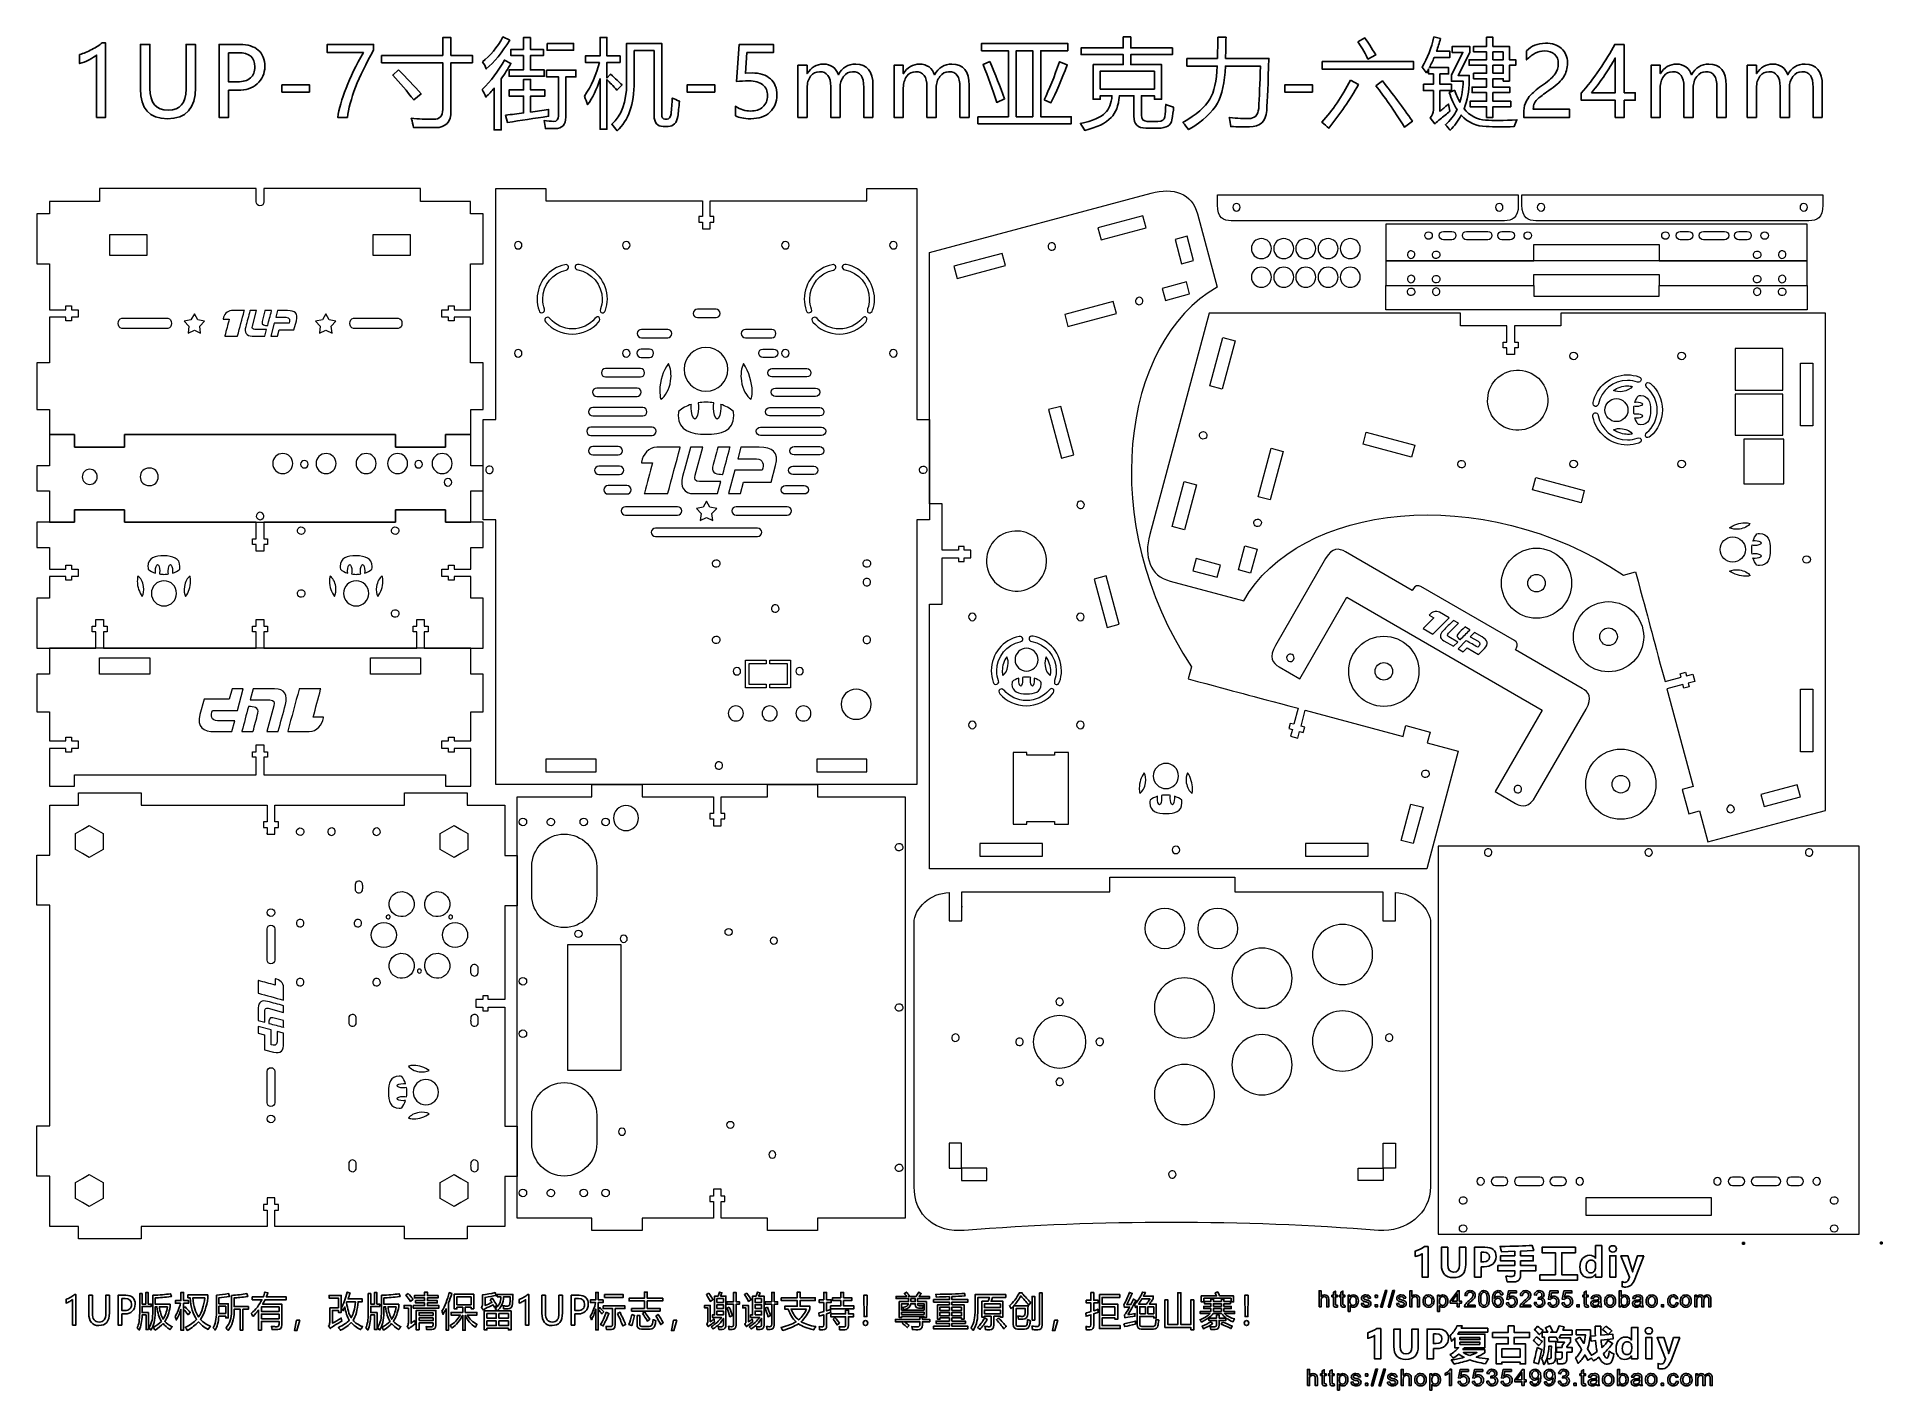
# Model space of a CAD drawing. Header units: centimetres. Extents: x -37.1 to 36.5, y -29.2 to 24.8.
import ezdxf

# ---------------------------------------------------------------- set-up
doc = ezdxf.new("R2010")
doc.units = ezdxf.units.CM
doc.header["$MEASUREMENT"] = 0
doc.header["$XCLIPFRAME"] = 0
doc.layers.add('layer 1', color=7, linetype='Continuous')
picture_1 = doc.add_image_def('image1.jpg', size_in_pixel=(355, 355))
picture_2 = doc.add_image_def('image2.jpg', size_in_pixel=(355, 355))

msp = doc.modelspace()

# ---------------------------------------------------------------- linework, layer by layer
at = {"layer": 'layer 1', "color": 250}
for points, knots in [([(-34.74727, 21.59228), (-34.74727, 21.59228), (-34.74727, 24.08413), (-34.74727, 24.08413), (-34.74727, 24.08413), (-34.80504, 24.02636), (-34.90261, 23.96153), (-35.03998, 23.89028), (-35.03998, 23.89028), (-35.17734, 23.81903), (-35.3038, 23.76896), (-35.42062, 23.74007), (-35.42062, 23.74007), (-35.42062, 23.74007), (-35.42062, 24.10082), (-35.42062, 24.10082), (-35.42062, 24.10082), (-35.26657, 24.14383), (-35.1016, 24.21187), (-34.92572, 24.30494), (-34.92572, 24.30494), (-34.75048, 24.39866), (-34.61568, 24.4866), (-34.52196, 24.5694), (-34.52196, 24.5694), (-34.52196, 24.5694), (-34.38267, 24.5694), (-34.38267, 24.5694), (-34.38267, 24.5694), (-34.38267, 24.5694), (-34.38267, 21.59228), (-34.38267, 21.59228), (-34.38267, 21.59228), (-34.38267, 21.59228), (-34.74727, 21.59228), (-34.74727, 21.59228)], [0, 0, 0, 0, 0.11111111, 0.11111111, 0.11111111, 0.11111111, 0.22222222, 0.22222222, 0.22222222, 0.22222222, 0.33333333, 0.33333333, 0.33333333, 0.33333333, 0.44444444, 0.44444444, 0.44444444, 0.44444444, 0.55555556, 0.55555556, 0.55555556, 0.55555556, 0.66666667, 0.66666667, 0.66666667, 0.66666667, 0.77777778, 0.77777778, 0.77777778, 0.77777778, 0.88888889, 0.88888889, 0.88888889, 0.88888889, 1, 1, 1, 1]), ([(-30.79767, 22.77915), (-30.79767, 21.95495), (-31.17126, 21.5435), (-31.91843, 21.5435), (-31.91843, 21.5435), (-32.63414, 21.5435), (-32.99232, 21.94083), (-32.99232, 22.7355), (-32.99232, 22.7355), (-32.99232, 22.7355), (-32.99232, 24.50521), (-32.99232, 24.50521), (-32.99232, 24.50521), (-32.99232, 24.50521), (-32.61617, 24.50521), (-32.61617, 24.50521), (-32.61617, 24.50521), (-32.61617, 24.50521), (-32.61617, 22.75283), (-32.61617, 22.75283), (-32.61617, 22.75283), (-32.61617, 22.16935), (-32.37161, 21.87792), (-31.88248, 21.87792), (-31.88248, 21.87792), (-31.41004, 21.87792), (-31.17383, 22.16036), (-31.17383, 22.72459), (-31.17383, 22.72459), (-31.17383, 22.72459), (-31.17383, 24.50521), (-31.17383, 24.50521), (-31.17383, 24.50521), (-31.17383, 24.50521), (-30.79767, 24.50521), (-30.79767, 24.50521), (-30.79767, 24.50521), (-30.79767, 24.50521), (-30.79767, 22.77915), (-30.79767, 22.77915)], [0, 0, 0, 0, 0.1, 0.1, 0.1, 0.1, 0.2, 0.2, 0.2, 0.2, 0.3, 0.3, 0.3, 0.3, 0.4, 0.4, 0.4, 0.4, 0.5, 0.5, 0.5, 0.5, 0.6, 0.6, 0.6, 0.6, 0.7, 0.7, 0.7, 0.7, 0.8, 0.8, 0.8, 0.8, 0.9, 0.9, 0.9, 0.9, 1, 1, 1, 1]), ([(-29.4773, 22.68094), (-29.4773, 22.68094), (-29.4773, 21.59228), (-29.4773, 21.59228), (-29.4773, 21.59228), (-29.4773, 21.59228), (-29.85345, 21.59228), (-29.85345, 21.59228), (-29.85345, 21.59228), (-29.85345, 21.59228), (-29.85345, 24.50521), (-29.85345, 24.50521), (-29.85345, 24.50521), (-29.85345, 24.50521), (-29.02604, 24.50521), (-29.02604, 24.50521), (-29.02604, 24.50521), (-28.71151, 24.50521), (-28.46695, 24.42947), (-28.29363, 24.27798), (-28.29363, 24.27798), (-28.11968, 24.12585), (-28.03302, 23.90889), (-28.03302, 23.6271), (-28.03302, 23.6271), (-28.03302, 23.34145), (-28.13444, 23.10973), (-28.33793, 22.93192), (-28.33793, 22.93192), (-28.54077, 22.75476), (-28.79496, 22.67131), (-29.09922, 22.68094), (-29.09922, 22.68094), (-29.09922, 22.68094), (-29.4773, 22.68094), (-29.4773, 22.68094)], [0, 0, 0, 0, 0.11111111, 0.11111111, 0.11111111, 0.11111111, 0.22222222, 0.22222222, 0.22222222, 0.22222222, 0.33333333, 0.33333333, 0.33333333, 0.33333333, 0.44444444, 0.44444444, 0.44444444, 0.44444444, 0.55555556, 0.55555556, 0.55555556, 0.55555556, 0.66666667, 0.66666667, 0.66666667, 0.66666667, 0.77777778, 0.77777778, 0.77777778, 0.77777778, 0.88888889, 0.88888889, 0.88888889, 0.88888889, 1, 1, 1, 1]), ([(-23.69187, 24.27798), (-23.99806, 23.74392), (-24.23813, 23.24966), (-24.41336, 22.7952), (-24.41336, 22.7952), (-24.58796, 22.34073), (-24.6958, 21.93955), (-24.73752, 21.59228), (-24.73752, 21.59228), (-24.73752, 21.59228), (-25.12138, 21.59228), (-25.12138, 21.59228), (-25.12138, 21.59228), (-25.07452, 21.93441), (-24.96475, 22.32533), (-24.79208, 22.76374), (-24.79208, 22.76374), (-24.61877, 23.2028), (-24.38769, 23.6746), (-24.09819, 24.17977), (-24.09819, 24.17977), (-24.09819, 24.17977), (-25.54246, 24.17977), (-25.54246, 24.17977), (-25.54246, 24.17977), (-25.54246, 24.17977), (-25.54246, 24.50521), (-25.54246, 24.50521), (-25.54246, 24.50521), (-25.54246, 24.50521), (-23.69187, 24.50521), (-23.69187, 24.50521), (-23.69187, 24.50521), (-23.69187, 24.50521), (-23.69187, 24.27798), (-23.69187, 24.27798)], [0, 0, 0, 0, 0.11111111, 0.11111111, 0.11111111, 0.11111111, 0.22222222, 0.22222222, 0.22222222, 0.22222222, 0.33333333, 0.33333333, 0.33333333, 0.33333333, 0.44444444, 0.44444444, 0.44444444, 0.44444444, 0.55555556, 0.55555556, 0.55555556, 0.55555556, 0.66666667, 0.66666667, 0.66666667, 0.66666667, 0.77777778, 0.77777778, 0.77777778, 0.77777778, 0.88888889, 0.88888889, 0.88888889, 0.88888889, 1, 1, 1, 1]), ([(-23.37541, 24.06551), (-23.37541, 24.06551), (-20.93492, 24.06551), (-20.93492, 24.06551), (-20.93492, 24.06551), (-20.93492, 24.06551), (-20.93492, 24.77995), (-20.93492, 24.77995), (-20.93492, 24.77995), (-20.93492, 24.77995), (-20.60755, 24.77995), (-20.60755, 24.77995), (-20.60755, 24.77995), (-20.60755, 24.77995), (-20.60755, 24.06551), (-20.60755, 24.06551), (-20.60755, 24.06551), (-20.60755, 24.06551), (-19.74997, 24.06551), (-19.74997, 24.06551), (-19.74997, 24.06551), (-19.74997, 24.06551), (-19.74997, 23.77538), (-19.74997, 23.77538), (-19.74997, 23.77538), (-19.74997, 23.77538), (-20.60755, 23.77538), (-20.60755, 23.77538), (-20.60755, 23.77538), (-20.60755, 23.77538), (-20.60755, 21.85738), (-20.60755, 21.85738), (-20.60755, 21.85738), (-20.60755, 21.41126), (-20.81296, 21.18788), (-21.22441, 21.18788), (-21.22441, 21.18788), (-21.44009, 21.18788), (-21.73215, 21.18917), (-22.1006, 21.19174), (-22.1006, 21.19174), (-22.11794, 21.29187), (-22.1481, 21.41512), (-22.19111, 21.56019), (-22.19111, 21.56019), (-21.90226, 21.53002), (-21.6057, 21.51654), (-21.29952, 21.5191), (-21.29952, 21.5191), (-21.05624, 21.5191), (-20.93492, 21.64941), (-20.93492, 21.91002), (-20.93492, 21.91002), (-20.93492, 21.91002), (-20.93492, 23.77538), (-20.93492, 23.77538), (-20.93492, 23.77538), (-20.93492, 23.77538), (-23.37541, 23.77538), (-23.37541, 23.77538), (-23.37541, 23.77538), (-23.37541, 23.77538), (-23.37541, 24.06551), (-23.37541, 24.06551)], [0, 0, 0, 0, 0.0625, 0.0625, 0.0625, 0.0625, 0.125, 0.125, 0.125, 0.125, 0.1875, 0.1875, 0.1875, 0.1875, 0.25, 0.25, 0.25, 0.25, 0.3125, 0.3125, 0.3125, 0.3125, 0.375, 0.375, 0.375, 0.375, 0.4375, 0.4375, 0.4375, 0.4375, 0.5, 0.5, 0.5, 0.5, 0.5625, 0.5625, 0.5625, 0.5625, 0.625, 0.625, 0.625, 0.625, 0.6875, 0.6875, 0.6875, 0.6875, 0.75, 0.75, 0.75, 0.75, 0.8125, 0.8125, 0.8125, 0.8125, 0.875, 0.875, 0.875, 0.875, 0.9375, 0.9375, 0.9375, 0.9375, 1, 1, 1, 1]), ([(-19.35264, 23.8094), (-19.04196, 24.05268), (-18.76851, 24.38518), (-18.53294, 24.80626), (-18.53294, 24.80626), (-18.53294, 24.80626), (-18.26206, 24.67468), (-18.26206, 24.67468), (-18.26206, 24.67468), (-18.57017, 24.17785), (-18.88277, 23.79592), (-19.19859, 23.5276), (-19.19859, 23.5276), (-19.23389, 23.63287), (-19.28524, 23.72659), (-19.35264, 23.8094)], [0, 0, 0, 0, 0.25, 0.25, 0.25, 0.25, 0.5, 0.5, 0.5, 0.5, 0.75, 0.75, 0.75, 0.75, 1, 1, 1, 1]), ([(-18.28837, 23.48588), (-18.28837, 23.48588), (-17.71644, 23.48588), (-17.71644, 23.48588), (-17.71644, 23.48588), (-17.71644, 23.48588), (-17.71644, 24.06166), (-17.71644, 24.06166), (-17.71644, 24.06166), (-17.71644, 24.06166), (-18.21712, 24.06166), (-18.21712, 24.06166), (-18.21712, 24.06166), (-18.21712, 24.06166), (-18.21712, 24.30944), (-18.21712, 24.30944), (-18.21712, 24.30944), (-18.21712, 24.30944), (-17.71644, 24.30944), (-17.71644, 24.30944), (-17.71644, 24.30944), (-17.71644, 24.30944), (-17.71644, 24.7761), (-17.71644, 24.7761), (-17.71644, 24.7761), (-17.71644, 24.7761), (-17.4385, 24.7761), (-17.4385, 24.7761), (-17.4385, 24.7761), (-17.4385, 24.7761), (-17.4385, 24.30944), (-17.4385, 24.30944), (-17.4385, 24.30944), (-17.4385, 24.30944), (-16.92306, 24.30944), (-16.92306, 24.30944), (-16.92306, 24.30944), (-16.92306, 24.30944), (-16.92306, 24.06166), (-16.92306, 24.06166), (-16.92306, 24.06166), (-16.92306, 24.06166), (-17.4385, 24.06166), (-17.4385, 24.06166), (-17.4385, 24.06166), (-17.4385, 24.06166), (-17.4385, 23.48588), (-17.4385, 23.48588), (-17.4385, 23.48588), (-17.4385, 23.48588), (-16.88518, 23.48588), (-16.88518, 23.48588), (-16.88518, 23.48588), (-16.88518, 23.48588), (-16.88518, 23.23747), (-16.88518, 23.23747), (-16.88518, 23.23747), (-16.88518, 23.23747), (-18.28837, 23.23747), (-18.28837, 23.23747), (-18.28837, 23.23747), (-18.28837, 23.23747), (-18.28837, 23.48588), (-18.28837, 23.48588)], [0, 0, 0, 0, 0.0625, 0.0625, 0.0625, 0.0625, 0.125, 0.125, 0.125, 0.125, 0.1875, 0.1875, 0.1875, 0.1875, 0.25, 0.25, 0.25, 0.25, 0.3125, 0.3125, 0.3125, 0.3125, 0.375, 0.375, 0.375, 0.375, 0.4375, 0.4375, 0.4375, 0.4375, 0.5, 0.5, 0.5, 0.5, 0.5625, 0.5625, 0.5625, 0.5625, 0.625, 0.625, 0.625, 0.625, 0.6875, 0.6875, 0.6875, 0.6875, 0.75, 0.75, 0.75, 0.75, 0.8125, 0.8125, 0.8125, 0.8125, 0.875, 0.875, 0.875, 0.875, 0.9375, 0.9375, 0.9375, 0.9375, 1, 1, 1, 1]), ([(-16.77285, 24.54694), (-16.77285, 24.54694), (-15.7195, 24.54694), (-15.7195, 24.54694), (-15.7195, 24.54694), (-15.7195, 24.54694), (-15.7195, 24.27606), (-15.7195, 24.27606), (-15.7195, 24.27606), (-15.7195, 24.27606), (-16.77285, 24.27606), (-16.77285, 24.27606), (-16.77285, 24.27606), (-16.77285, 24.27606), (-16.77285, 24.54694), (-16.77285, 24.54694)], [0, 0, 0, 0, 0.25, 0.25, 0.25, 0.25, 0.5, 0.5, 0.5, 0.5, 0.75, 0.75, 0.75, 0.75, 1, 1, 1, 1]), ([(-15.28494, 22.43638), (-15.00378, 22.85554), (-14.80415, 23.30679), (-14.68476, 23.79078), (-14.68476, 23.79078), (-14.68476, 23.79078), (-15.24706, 23.79078), (-15.24706, 23.79078), (-15.24706, 23.79078), (-15.24706, 23.79078), (-15.24706, 24.04626), (-15.24706, 24.04626), (-15.24706, 24.04626), (-15.24706, 24.04626), (-14.66037, 24.04626), (-14.66037, 24.04626), (-14.66037, 24.04626), (-14.66037, 24.04626), (-14.66037, 24.78765), (-14.66037, 24.78765), (-14.66037, 24.78765), (-14.66037, 24.78765), (-14.38949, 24.78765), (-14.38949, 24.78765), (-14.38949, 24.78765), (-14.38949, 24.78765), (-14.38949, 24.04626), (-14.38949, 24.04626), (-14.38949, 24.04626), (-14.38949, 24.04626), (-13.86313, 24.04626), (-13.86313, 24.04626), (-13.86313, 24.04626), (-13.86313, 24.04626), (-13.86313, 23.79078), (-13.86313, 23.79078), (-13.86313, 23.79078), (-13.86313, 23.79078), (-14.38949, 23.79078), (-14.38949, 23.79078), (-14.38949, 23.79078), (-14.38949, 23.79078), (-14.38949, 23.16621), (-14.38949, 23.16621), (-14.38949, 23.16621), (-14.38949, 23.16621), (-14.23928, 23.31706), (-14.23928, 23.31706), (-14.23928, 23.31706), (-14.04607, 23.14118), (-13.89458, 22.99804), (-13.78418, 22.88827), (-13.78418, 22.88827), (-13.78418, 22.88827), (-13.98702, 22.68094), (-13.98702, 22.68094), (-13.98702, 22.68094), (-14.14171, 22.85168), (-14.27587, 22.99354), (-14.38949, 23.10588), (-14.38949, 23.10588), (-14.38949, 23.10588), (-14.38949, 21.12048), (-14.38949, 21.12048), (-14.38949, 21.12048), (-14.38949, 21.12048), (-14.66037, 21.12048), (-14.66037, 21.12048), (-14.66037, 21.12048), (-14.66037, 21.12048), (-14.66037, 23.13605), (-14.66037, 23.13605), (-14.66037, 23.13605), (-14.79453, 22.71111), (-14.96142, 22.36769), (-15.16041, 22.1058), (-15.16041, 22.1058), (-15.20085, 22.21877), (-15.24193, 22.32854), (-15.28494, 22.43638)], [0, 0, 0, 0, 0.05, 0.05, 0.05, 0.05, 0.1, 0.1, 0.1, 0.1, 0.15, 0.15, 0.15, 0.15, 0.2, 0.2, 0.2, 0.2, 0.25, 0.25, 0.25, 0.25, 0.3, 0.3, 0.3, 0.3, 0.35, 0.35, 0.35, 0.35, 0.4, 0.4, 0.4, 0.4, 0.45, 0.45, 0.45, 0.45, 0.5, 0.5, 0.5, 0.5, 0.55, 0.55, 0.55, 0.55, 0.6, 0.6, 0.6, 0.6, 0.65, 0.65, 0.65, 0.65, 0.7, 0.7, 0.7, 0.7, 0.75, 0.75, 0.75, 0.75, 0.8, 0.8, 0.8, 0.8, 0.85, 0.85, 0.85, 0.85, 0.9, 0.9, 0.9, 0.9, 0.95, 0.95, 0.95, 0.95, 1, 1, 1, 1]), ([(-13.30275, 24.26065), (-13.30275, 24.26065), (-13.30275, 23.01601), (-13.30275, 23.01601), (-13.30275, 23.01601), (-13.30275, 22.11799), (-13.52742, 21.46775), (-13.97611, 21.064), (-13.97611, 21.064), (-14.04607, 21.14937), (-14.11989, 21.2341), (-14.19756, 21.31947), (-14.19756, 21.31947), (-13.80151, 21.66802), (-13.6038, 22.21107), (-13.6038, 22.94797), (-13.6038, 22.94797), (-13.6038, 22.94797), (-13.6038, 24.54694), (-13.6038, 24.54694), (-13.6038, 24.54694), (-13.6038, 24.54694), (-12.20447, 24.54694), (-12.20447, 24.54694), (-12.20447, 24.54694), (-12.20447, 24.54694), (-12.20447, 21.71809), (-12.20447, 21.71809), (-12.20447, 21.71809), (-12.20447, 21.59292), (-12.16082, 21.53002), (-12.07288, 21.53002), (-12.07288, 21.53002), (-12.07288, 21.53002), (-11.98622, 21.53002), (-11.98622, 21.53002), (-11.98622, 21.53002), (-11.90598, 21.53002), (-11.85463, 21.60062), (-11.83216, 21.74056), (-11.83216, 21.74056), (-11.80713, 21.93377), (-11.7898, 22.14174), (-11.77953, 22.36513), (-11.77953, 22.36513), (-11.69159, 22.32276), (-11.59659, 22.28232), (-11.49388, 22.24509), (-11.49388, 22.24509), (-11.51635, 21.99668), (-11.53882, 21.79319), (-11.56128, 21.63529), (-11.56128, 21.63529), (-11.60172, 21.36954), (-11.72946, 21.23667), (-11.94514, 21.23667), (-11.94514, 21.23667), (-11.94514, 21.23667), (-12.14413, 21.23667), (-12.14413, 21.23667), (-12.14413, 21.23667), (-12.38484, 21.23667), (-12.50552, 21.37981), (-12.50552, 21.66546), (-12.50552, 21.66546), (-12.50552, 21.66546), (-12.50552, 24.26065), (-12.50552, 24.26065), (-12.50552, 24.26065), (-12.50552, 24.26065), (-13.30275, 24.26065), (-13.30275, 24.26065)], [0, 0, 0, 0, 0.05555556, 0.05555556, 0.05555556, 0.05555556, 0.11111111, 0.11111111, 0.11111111, 0.11111111, 0.16666667, 0.16666667, 0.16666667, 0.16666667, 0.22222222, 0.22222222, 0.22222222, 0.22222222, 0.27777778, 0.27777778, 0.27777778, 0.27777778, 0.33333333, 0.33333333, 0.33333333, 0.33333333, 0.38888889, 0.38888889, 0.38888889, 0.38888889, 0.44444444, 0.44444444, 0.44444444, 0.44444444, 0.5, 0.5, 0.5, 0.5, 0.55555556, 0.55555556, 0.55555556, 0.55555556, 0.61111111, 0.61111111, 0.61111111, 0.61111111, 0.66666667, 0.66666667, 0.66666667, 0.66666667, 0.72222222, 0.72222222, 0.72222222, 0.72222222, 0.77777778, 0.77777778, 0.77777778, 0.77777778, 0.83333333, 0.83333333, 0.83333333, 0.83333333, 0.88888889, 0.88888889, 0.88888889, 0.88888889, 0.94444444, 0.94444444, 0.94444444, 0.94444444, 1, 1, 1, 1]), ([(-7.60591, 22.49094), (-7.60591, 22.20658), (-7.70027, 21.97742), (-7.88899, 21.80282), (-7.88899, 21.80282), (-8.0777, 21.62887), (-8.33125, 21.54157), (-8.64963, 21.54157), (-8.64963, 21.54157), (-8.92308, 21.54157), (-9.12657, 21.58201), (-9.26072, 21.66353), (-9.26072, 21.66353), (-9.26072, 21.66353), (-9.26072, 22.03968), (-9.26072, 22.03968), (-9.26072, 22.03968), (-9.0643, 21.91195), (-8.86339, 21.84776), (-8.65926, 21.84776), (-8.65926, 21.84776), (-8.45578, 21.84776), (-8.2921, 21.90424), (-8.16757, 22.01657), (-8.16757, 22.01657), (-8.0424, 22.12827), (-7.98013, 22.27719), (-7.98013, 22.46269), (-7.98013, 22.46269), (-7.98013, 22.64884), (-8.04497, 22.79327), (-8.17463, 22.89662), (-8.17463, 22.89662), (-8.30429, 22.99996), (-8.48788, 23.05131), (-8.72474, 23.05131), (-8.72474, 23.05131), (-8.90768, 23.05131), (-9.07265, 23.04361), (-9.21964, 23.02692), (-9.21964, 23.02692), (-9.21964, 23.02692), (-9.11244, 24.50521), (-9.11244, 24.50521), (-9.11244, 24.50521), (-9.11244, 24.50521), (-7.75098, 24.50521), (-7.75098, 24.50521), (-7.75098, 24.50521), (-7.75098, 24.50521), (-7.75098, 24.1817), (-7.75098, 24.1817), (-7.75098, 24.1817), (-7.75098, 24.1817), (-8.80176, 24.1817), (-8.80176, 24.1817), (-8.80176, 24.1817), (-8.80176, 24.1817), (-8.8621, 23.35622), (-8.8621, 23.35622), (-8.8621, 23.35622), (-8.8621, 23.35622), (-8.597, 23.36777), (-8.597, 23.36777), (-8.597, 23.36777), (-8.28889, 23.36777), (-8.04625, 23.29074), (-7.87037, 23.13733), (-7.87037, 23.13733), (-7.69385, 22.98327), (-7.60591, 22.76824), (-7.60591, 22.49094)], [0, 0, 0, 0, 0.05555556, 0.05555556, 0.05555556, 0.05555556, 0.11111111, 0.11111111, 0.11111111, 0.11111111, 0.16666667, 0.16666667, 0.16666667, 0.16666667, 0.22222222, 0.22222222, 0.22222222, 0.22222222, 0.27777778, 0.27777778, 0.27777778, 0.27777778, 0.33333333, 0.33333333, 0.33333333, 0.33333333, 0.38888889, 0.38888889, 0.38888889, 0.38888889, 0.44444444, 0.44444444, 0.44444444, 0.44444444, 0.5, 0.5, 0.5, 0.5, 0.55555556, 0.55555556, 0.55555556, 0.55555556, 0.61111111, 0.61111111, 0.61111111, 0.61111111, 0.66666667, 0.66666667, 0.66666667, 0.66666667, 0.72222222, 0.72222222, 0.72222222, 0.72222222, 0.77777778, 0.77777778, 0.77777778, 0.77777778, 0.83333333, 0.83333333, 0.83333333, 0.83333333, 0.88888889, 0.88888889, 0.88888889, 0.88888889, 0.94444444, 0.94444444, 0.94444444, 0.94444444, 1, 1, 1, 1]), ([(0.40818, 21.62052), (0.40818, 21.62052), (1.62265, 21.62052), (1.62265, 21.62052), (1.62265, 21.62052), (1.62265, 21.62052), (1.62265, 24.2568), (1.62265, 24.2568), (1.62265, 24.2568), (1.62265, 24.2568), (0.55453, 24.2568), (0.55453, 24.2568), (0.55453, 24.2568), (0.55453, 24.2568), (0.55453, 24.54309), (0.55453, 24.54309), (0.55453, 24.54309), (0.55453, 24.54309), (3.99254, 24.54309), (3.99254, 24.54309), (3.99254, 24.54309), (3.99254, 24.54309), (3.99254, 24.2568), (3.99254, 24.2568), (3.99254, 24.2568), (3.99254, 24.2568), (2.91287, 24.2568), (2.91287, 24.2568), (2.91287, 24.2568), (2.91287, 24.2568), (2.91287, 21.62052), (2.91287, 21.62052), (2.91287, 21.62052), (2.91287, 21.62052), (4.13119, 21.62052), (4.13119, 21.62052), (4.13119, 21.62052), (4.13119, 21.62052), (4.13119, 21.34194), (4.13119, 21.34194), (4.13119, 21.34194), (4.13119, 21.34194), (0.40818, 21.34194), (0.40818, 21.34194), (0.40818, 21.34194), (0.40818, 21.34194), (0.40818, 21.62052), (0.40818, 21.62052)], [0, 0, 0, 0, 0.08333333, 0.08333333, 0.08333333, 0.08333333, 0.16666667, 0.16666667, 0.16666667, 0.16666667, 0.25, 0.25, 0.25, 0.25, 0.33333333, 0.33333333, 0.33333333, 0.33333333, 0.41666667, 0.41666667, 0.41666667, 0.41666667, 0.5, 0.5, 0.5, 0.5, 0.58333333, 0.58333333, 0.58333333, 0.58333333, 0.66666667, 0.66666667, 0.66666667, 0.66666667, 0.75, 0.75, 0.75, 0.75, 0.83333333, 0.83333333, 0.83333333, 0.83333333, 0.91666667, 0.91666667, 0.91666667, 0.91666667, 1, 1, 1, 1]), ([(5.00224, 23.70413), (5.00224, 23.70413), (6.20195, 23.70413), (6.20195, 23.70413), (6.20195, 23.70413), (6.20195, 23.70413), (6.20195, 24.10274), (6.20195, 24.10274), (6.20195, 24.10274), (6.20195, 24.10274), (4.52082, 24.10274), (4.52082, 24.10274), (4.52082, 24.10274), (4.52082, 24.10274), (4.52082, 24.36592), (4.52082, 24.36592), (4.52082, 24.36592), (4.52082, 24.36592), (6.20195, 24.36592), (6.20195, 24.36592), (6.20195, 24.36592), (6.20195, 24.36592), (6.20195, 24.80241), (6.20195, 24.80241), (6.20195, 24.80241), (6.20195, 24.80241), (6.503, 24.80241), (6.503, 24.80241), (6.503, 24.80241), (6.503, 24.80241), (6.503, 24.36592), (6.503, 24.36592), (6.503, 24.36592), (6.503, 24.36592), (8.16552, 24.36592), (8.16552, 24.36592), (8.16552, 24.36592), (8.16552, 24.36592), (8.16552, 24.10274), (8.16552, 24.10274), (8.16552, 24.10274), (8.16552, 24.10274), (6.503, 24.10274), (6.503, 24.10274), (6.503, 24.10274), (6.503, 24.10274), (6.503, 23.70413), (6.503, 23.70413), (6.503, 23.70413), (6.503, 23.70413), (7.73288, 23.70413), (7.73288, 23.70413), (7.73288, 23.70413), (7.73288, 23.70413), (7.73288, 22.32019), (7.73288, 22.32019), (7.73288, 22.32019), (7.73288, 22.32019), (7.44723, 22.32019), (7.44723, 22.32019), (7.44723, 22.32019), (7.44723, 22.32019), (7.44723, 22.45948), (7.44723, 22.45948), (7.44723, 22.45948), (7.44723, 22.45948), (6.93179, 22.45948), (6.93179, 22.45948), (6.93179, 22.45948), (6.93179, 22.45948), (6.93179, 21.68086), (6.93179, 21.68086), (6.93179, 21.68086), (6.93179, 21.51782), (7.00817, 21.4363), (7.16159, 21.4363), (7.16159, 21.4363), (7.16159, 21.4363), (7.58652, 21.4363), (7.58652, 21.4363), (7.58652, 21.4363), (7.75406, 21.4363), (7.84585, 21.49792), (7.86062, 21.62052), (7.86062, 21.62052), (7.88116, 21.75083), (7.89464, 21.91387), (7.90234, 22.10965), (7.90234, 22.10965), (7.99285, 22.07435), (8.09683, 22.03647), (8.2143, 21.99668), (8.2143, 21.99668), (8.20211, 21.8484), (8.17964, 21.68215), (8.1469, 21.49664), (8.1469, 21.49664), (8.1116, 21.27582), (7.93122, 21.16542), (7.60514, 21.16542), (7.60514, 21.16542), (7.60514, 21.16542), (7.1051, 21.16542), (7.1051, 21.16542), (7.1051, 21.16542), (6.78672, 21.16542), (6.62753, 21.32461), (6.62753, 21.64299), (6.62753, 21.64299), (6.62753, 21.64299), (6.62753, 22.45948), (6.62753, 22.45948), (6.62753, 22.45948), (6.62753, 22.45948), (6.05175, 22.45948), (6.05175, 22.45948), (6.05175, 22.45948), (6.01516, 22.06151), (5.90668, 21.77073), (5.72438, 21.5865), (5.72438, 21.5865), (5.50164, 21.3612), (5.15052, 21.19174), (4.67166, 21.07876), (4.67166, 21.07876), (4.6216, 21.159), (4.56254, 21.25079), (4.4945, 21.35349), (4.4945, 21.35349), (4.97849, 21.45363), (5.30971, 21.59421), (5.48752, 21.77458), (5.48752, 21.77458), (5.64157, 21.92029), (5.7308, 22.14816), (5.75455, 22.45948), (5.75455, 22.45948), (5.75455, 22.45948), (5.28853, 22.45948), (5.28853, 22.45948), (5.28853, 22.45948), (5.28853, 22.45948), (5.28853, 22.32019), (5.28853, 22.32019), (5.28853, 22.32019), (5.28853, 22.32019), (5.00224, 22.32019), (5.00224, 22.32019), (5.00224, 22.32019), (5.00224, 22.32019), (5.00224, 23.70413), (5.00224, 23.70413)], [0, 0, 0, 0, 0.02631579, 0.02631579, 0.02631579, 0.02631579, 0.05263158, 0.05263158, 0.05263158, 0.05263158, 0.07894737, 0.07894737, 0.07894737, 0.07894737, 0.10526316, 0.10526316, 0.10526316, 0.10526316, 0.13157895, 0.13157895, 0.13157895, 0.13157895, 0.15789474, 0.15789474, 0.15789474, 0.15789474, 0.18421053, 0.18421053, 0.18421053, 0.18421053, 0.21052632, 0.21052632, 0.21052632, 0.21052632, 0.23684211, 0.23684211, 0.23684211, 0.23684211, 0.26315789, 0.26315789, 0.26315789, 0.26315789, 0.28947368, 0.28947368, 0.28947368, 0.28947368, 0.31578947, 0.31578947, 0.31578947, 0.31578947, 0.34210526, 0.34210526, 0.34210526, 0.34210526, 0.36842105, 0.36842105, 0.36842105, 0.36842105, 0.39473684, 0.39473684, 0.39473684, 0.39473684, 0.42105263, 0.42105263, 0.42105263, 0.42105263, 0.44736842, 0.44736842, 0.44736842, 0.44736842, 0.47368421, 0.47368421, 0.47368421, 0.47368421, 0.5, 0.5, 0.5, 0.5, 0.52631579, 0.52631579, 0.52631579, 0.52631579, 0.55263158, 0.55263158, 0.55263158, 0.55263158, 0.57894737, 0.57894737, 0.57894737, 0.57894737, 0.60526316, 0.60526316, 0.60526316, 0.60526316, 0.63157895, 0.63157895, 0.63157895, 0.63157895, 0.65789474, 0.65789474, 0.65789474, 0.65789474, 0.68421053, 0.68421053, 0.68421053, 0.68421053, 0.71052632, 0.71052632, 0.71052632, 0.71052632, 0.73684211, 0.73684211, 0.73684211, 0.73684211, 0.76315789, 0.76315789, 0.76315789, 0.76315789, 0.78947368, 0.78947368, 0.78947368, 0.78947368, 0.81578947, 0.81578947, 0.81578947, 0.81578947, 0.84210526, 0.84210526, 0.84210526, 0.84210526, 0.86842105, 0.86842105, 0.86842105, 0.86842105, 0.89473684, 0.89473684, 0.89473684, 0.89473684, 0.92105263, 0.92105263, 0.92105263, 0.92105263, 0.94736842, 0.94736842, 0.94736842, 0.94736842, 0.97368421, 0.97368421, 0.97368421, 0.97368421, 1, 1, 1, 1]), ([(8.74322, 23.94869), (8.74322, 23.94869), (9.96154, 23.94869), (9.96154, 23.94869), (9.96154, 23.94869), (9.96925, 24.2247), (9.97438, 24.50521), (9.97695, 24.79086), (9.97695, 24.79086), (9.97695, 24.79086), (10.30432, 24.79086), (10.30432, 24.79086), (10.30432, 24.79086), (10.29918, 24.52511), (10.29276, 24.2446), (10.28506, 23.94869), (10.28506, 23.94869), (10.28506, 23.94869), (12.01177, 23.94869), (12.01177, 23.94869), (12.01177, 23.94869), (11.9816, 22.96851), (11.95271, 22.27462), (11.92511, 21.86894), (11.92511, 21.86894), (11.89237, 21.43758), (11.66193, 21.21934), (11.23315, 21.2142), (11.23315, 21.2142), (11.02774, 21.2142), (10.77932, 21.21934), (10.48854, 21.22961), (10.48854, 21.22961), (10.47827, 21.32718), (10.45966, 21.44593), (10.43206, 21.5865), (10.43206, 21.5865), (10.43206, 21.5865), (10.44297, 21.5865), (10.44297, 21.5865), (10.44297, 21.5865), (10.76905, 21.55633), (11.0226, 21.54285), (11.20298, 21.54542), (11.20298, 21.54542), (11.44626, 21.55056), (11.58041, 21.68471), (11.60545, 21.94789), (11.60545, 21.94789), (11.63562, 22.39658), (11.65808, 22.96081), (11.67285, 23.63994), (11.67285, 23.63994), (11.67285, 23.63994), (10.278, 23.63994), (10.278, 23.63994), (10.278, 23.63994), (10.25489, 22.98713), (10.1509, 22.49543), (9.9654, 22.16614), (9.9654, 22.16614), (9.76769, 21.79961), (9.38127, 21.44721), (8.80741, 21.10893), (8.80741, 21.10893), (8.7368, 21.19944), (8.6617, 21.29444), (8.58146, 21.39458), (8.58146, 21.39458), (9.12579, 21.70076), (9.48269, 22.00887), (9.65343, 22.32019), (9.65343, 22.32019), (9.82996, 22.60199), (9.92945, 23.04233), (9.95063, 23.63994), (9.95063, 23.63994), (9.95063, 23.63994), (8.74322, 23.63994), (8.74322, 23.63994), (8.74322, 23.63994), (8.74322, 23.63994), (8.74322, 23.94869), (8.74322, 23.94869)], [0, 0, 0, 0, 0.04761905, 0.04761905, 0.04761905, 0.04761905, 0.0952381, 0.0952381, 0.0952381, 0.0952381, 0.14285714, 0.14285714, 0.14285714, 0.14285714, 0.19047619, 0.19047619, 0.19047619, 0.19047619, 0.23809524, 0.23809524, 0.23809524, 0.23809524, 0.28571429, 0.28571429, 0.28571429, 0.28571429, 0.33333333, 0.33333333, 0.33333333, 0.33333333, 0.38095238, 0.38095238, 0.38095238, 0.38095238, 0.42857143, 0.42857143, 0.42857143, 0.42857143, 0.47619048, 0.47619048, 0.47619048, 0.47619048, 0.52380952, 0.52380952, 0.52380952, 0.52380952, 0.57142857, 0.57142857, 0.57142857, 0.57142857, 0.61904762, 0.61904762, 0.61904762, 0.61904762, 0.66666667, 0.66666667, 0.66666667, 0.66666667, 0.71428571, 0.71428571, 0.71428571, 0.71428571, 0.76190476, 0.76190476, 0.76190476, 0.76190476, 0.80952381, 0.80952381, 0.80952381, 0.80952381, 0.85714286, 0.85714286, 0.85714286, 0.85714286, 0.9047619, 0.9047619, 0.9047619, 0.9047619, 0.95238095, 0.95238095, 0.95238095, 0.95238095, 1, 1, 1, 1]), ([(15.56211, 24.61434), (15.56211, 24.61434), (15.83684, 24.76839), (15.83684, 24.76839), (15.83684, 24.76839), (15.95752, 24.59829), (16.10259, 24.37106), (16.27333, 24.08798), (16.27333, 24.08798), (16.27333, 24.08798), (15.96458, 23.92237), (15.96458, 23.92237), (15.96458, 23.92237), (15.80154, 24.23305), (15.66738, 24.46413), (15.56211, 24.61434)], [0, 0, 0, 0, 0.25, 0.25, 0.25, 0.25, 0.5, 0.5, 0.5, 0.5, 0.75, 0.75, 0.75, 0.75, 1, 1, 1, 1]), ([(18.17463, 22.91459), (18.17463, 22.91459), (18.5771, 22.91459), (18.5771, 22.91459), (18.5771, 22.91459), (18.5771, 22.91459), (18.5771, 23.33182), (18.5771, 23.33182), (18.5771, 23.33182), (18.5771, 23.33182), (18.38132, 23.33182), (18.38132, 23.33182), (18.38132, 23.33182), (18.38132, 23.33182), (18.38132, 23.5199), (18.38132, 23.5199), (18.38132, 23.5199), (18.35501, 23.47112), (18.3274, 23.42362), (18.29916, 23.37676), (18.29916, 23.37676), (18.23369, 23.46213), (18.17463, 23.53723), (18.122, 23.60271), (18.122, 23.60271), (18.33511, 23.96088), (18.49173, 24.36207), (18.59251, 24.80626), (18.59251, 24.80626), (18.59251, 24.80626), (18.85569, 24.74208), (18.85569, 24.74208), (18.85569, 24.74208), (18.80883, 24.56555), (18.75748, 24.39609), (18.70163, 24.23433), (18.70163, 24.23433), (18.70163, 24.23433), (19.23569, 24.23433), (19.23569, 24.23433), (19.23569, 24.23433), (19.23569, 24.23433), (19.23569, 23.98656), (19.23569, 23.98656), (19.23569, 23.98656), (19.23569, 23.98656), (18.60535, 23.98656), (18.60535, 23.98656), (18.60535, 23.98656), (18.54629, 23.84342), (18.48274, 23.70798), (18.41342, 23.58024), (18.41342, 23.58024), (18.41342, 23.58024), (19.1792, 23.58024), (19.1792, 23.58024), (19.1792, 23.58024), (19.1792, 23.58024), (19.1792, 23.33182), (19.1792, 23.33182), (19.1792, 23.33182), (19.1792, 23.33182), (18.83322, 23.33182), (18.83322, 23.33182), (18.83322, 23.33182), (18.83322, 23.33182), (18.83322, 22.91459), (18.83322, 22.91459), (18.83322, 22.91459), (18.83322, 22.91459), (19.29154, 22.91459), (19.29154, 22.91459), (19.29154, 22.91459), (19.29154, 22.91459), (19.29154, 22.66618), (19.29154, 22.66618), (19.29154, 22.66618), (19.29154, 22.66618), (18.83322, 22.66618), (18.83322, 22.66618), (18.83322, 22.66618), (18.83322, 22.66618), (18.83322, 21.83877), (18.83322, 21.83877), (18.83322, 21.83877), (18.92565, 21.9113), (19.03863, 22.00887), (19.1715, 22.13212), (19.1715, 22.13212), (19.18626, 22.03904), (19.2068, 21.94147), (19.23184, 21.83877), (19.23184, 21.83877), (19.10859, 21.74056), (18.97829, 21.63657), (18.84028, 21.52616), (18.84028, 21.52616), (18.77031, 21.4716), (18.70163, 21.40741), (18.63359, 21.33488), (18.63359, 21.33488), (18.63359, 21.33488), (18.44551, 21.5788), (18.44551, 21.5788), (18.44551, 21.5788), (18.53345, 21.66161), (18.5771, 21.76816), (18.5771, 21.89911), (18.5771, 21.89911), (18.5771, 21.89911), (18.5771, 22.66618), (18.5771, 22.66618), (18.5771, 22.66618), (18.5771, 22.66618), (18.17463, 22.66618), (18.17463, 22.66618), (18.17463, 22.66618), (18.17463, 22.66618), (18.17463, 22.91459), (18.17463, 22.91459)], [0, 0, 0, 0, 0.03333333, 0.03333333, 0.03333333, 0.03333333, 0.06666667, 0.06666667, 0.06666667, 0.06666667, 0.1, 0.1, 0.1, 0.1, 0.13333333, 0.13333333, 0.13333333, 0.13333333, 0.16666667, 0.16666667, 0.16666667, 0.16666667, 0.2, 0.2, 0.2, 0.2, 0.23333333, 0.23333333, 0.23333333, 0.23333333, 0.26666667, 0.26666667, 0.26666667, 0.26666667, 0.3, 0.3, 0.3, 0.3, 0.33333333, 0.33333333, 0.33333333, 0.33333333, 0.36666667, 0.36666667, 0.36666667, 0.36666667, 0.4, 0.4, 0.4, 0.4, 0.43333333, 0.43333333, 0.43333333, 0.43333333, 0.46666667, 0.46666667, 0.46666667, 0.46666667, 0.5, 0.5, 0.5, 0.5, 0.53333333, 0.53333333, 0.53333333, 0.53333333, 0.56666667, 0.56666667, 0.56666667, 0.56666667, 0.6, 0.6, 0.6, 0.6, 0.63333333, 0.63333333, 0.63333333, 0.63333333, 0.66666667, 0.66666667, 0.66666667, 0.66666667, 0.7, 0.7, 0.7, 0.7, 0.73333333, 0.73333333, 0.73333333, 0.73333333, 0.76666667, 0.76666667, 0.76666667, 0.76666667, 0.8, 0.8, 0.8, 0.8, 0.83333333, 0.83333333, 0.83333333, 0.83333333, 0.86666667, 0.86666667, 0.86666667, 0.86666667, 0.9, 0.9, 0.9, 0.9, 0.93333333, 0.93333333, 0.93333333, 0.93333333, 0.96666667, 0.96666667, 0.96666667, 0.96666667, 1, 1, 1, 1]), ([(19.42377, 22.68094), (19.48346, 22.498), (19.55279, 22.33688), (19.63046, 22.19759), (19.63046, 22.19759), (19.70941, 22.44729), (19.75306, 22.7278), (19.76205, 23.03848), (19.76205, 23.03848), (19.76205, 23.03848), (19.29154, 23.03848), (19.29154, 23.03848), (19.29154, 23.03848), (19.29154, 23.03848), (19.29154, 23.29395), (19.29154, 23.29395), (19.29154, 23.29395), (19.29154, 23.29395), (19.75434, 24.18555), (19.75434, 24.18555), (19.75434, 24.18555), (19.75434, 24.18555), (19.31785, 24.18555), (19.31785, 24.18555), (19.31785, 24.18555), (19.31785, 24.18555), (19.31785, 24.41856), (19.31785, 24.41856), (19.31785, 24.41856), (19.31785, 24.41856), (20.02908, 24.41856), (20.02908, 24.41856), (20.02908, 24.41856), (20.02908, 24.41856), (20.02908, 24.17785), (20.02908, 24.17785), (20.02908, 24.17785), (20.02908, 24.17785), (19.55856, 23.27149), (19.55856, 23.27149), (19.55856, 23.27149), (19.55856, 23.27149), (20.00661, 23.27149), (20.00661, 23.27149), (20.00661, 23.27149), (20.00661, 23.27149), (20.00661, 23.05709), (20.00661, 23.05709), (20.00661, 23.05709), (19.99506, 22.64114), (19.92637, 22.26948), (19.79928, 21.94211), (19.79928, 21.94211), (20.02651, 21.65968), (20.31087, 21.50883), (20.65364, 21.48893), (20.65364, 21.48893), (20.96175, 21.46647), (21.3777, 21.47032), (21.90214, 21.49985), (21.90214, 21.49985), (21.86683, 21.41961), (21.8296, 21.32846), (21.78916, 21.22576), (21.78916, 21.22576), (21.36037, 21.20778), (20.99192, 21.21035), (20.68317, 21.23282), (20.68317, 21.23282), (20.28198, 21.23795), (19.94948, 21.38944), (19.68502, 21.686), (19.68502, 21.686), (19.56819, 21.46069), (19.41991, 21.25913), (19.2389, 21.08261), (19.2389, 21.08261), (19.20424, 21.14038), (19.14261, 21.2142), (19.05467, 21.30471), (19.05467, 21.30471), (19.24789, 21.47225), (19.4013, 21.67444), (19.51556, 21.91002), (19.51556, 21.91002), (19.39552, 22.09681), (19.29282, 22.32276), (19.20937, 22.58722), (19.20937, 22.58722), (19.20937, 22.58722), (19.42377, 22.68094), (19.42377, 22.68094)], [0, 0, 0, 0, 0.04347826, 0.04347826, 0.04347826, 0.04347826, 0.08695652, 0.08695652, 0.08695652, 0.08695652, 0.13043478, 0.13043478, 0.13043478, 0.13043478, 0.17391304, 0.17391304, 0.17391304, 0.17391304, 0.2173913, 0.2173913, 0.2173913, 0.2173913, 0.26086957, 0.26086957, 0.26086957, 0.26086957, 0.30434783, 0.30434783, 0.30434783, 0.30434783, 0.34782609, 0.34782609, 0.34782609, 0.34782609, 0.39130435, 0.39130435, 0.39130435, 0.39130435, 0.43478261, 0.43478261, 0.43478261, 0.43478261, 0.47826087, 0.47826087, 0.47826087, 0.47826087, 0.52173913, 0.52173913, 0.52173913, 0.52173913, 0.56521739, 0.56521739, 0.56521739, 0.56521739, 0.60869565, 0.60869565, 0.60869565, 0.60869565, 0.65217391, 0.65217391, 0.65217391, 0.65217391, 0.69565217, 0.69565217, 0.69565217, 0.69565217, 0.73913043, 0.73913043, 0.73913043, 0.73913043, 0.7826087, 0.7826087, 0.7826087, 0.7826087, 0.82608696, 0.82608696, 0.82608696, 0.82608696, 0.86956522, 0.86956522, 0.86956522, 0.86956522, 0.91304348, 0.91304348, 0.91304348, 0.91304348, 0.95652174, 0.95652174, 0.95652174, 0.95652174, 1, 1, 1, 1]), ([(20.17543, 24.20802), (20.17543, 24.20802), (20.17543, 24.42626), (20.17543, 24.42626), (20.17543, 24.42626), (20.17543, 24.42626), (20.69472, 24.42626), (20.69472, 24.42626), (20.69472, 24.42626), (20.69472, 24.42626), (20.69472, 24.79471), (20.69472, 24.79471), (20.69472, 24.79471), (20.69472, 24.79471), (20.9502, 24.79471), (20.9502, 24.79471), (20.9502, 24.79471), (20.9502, 24.79471), (20.9502, 24.42626), (20.9502, 24.42626), (20.9502, 24.42626), (20.9502, 24.42626), (21.60879, 24.42626), (21.60879, 24.42626), (21.60879, 24.42626), (21.60879, 24.42626), (21.60879, 23.8922), (21.60879, 23.8922), (21.60879, 23.8922), (21.60879, 23.8922), (21.8572, 23.8922), (21.8572, 23.8922), (21.8572, 23.8922), (21.8572, 23.8922), (21.8572, 23.67396), (21.8572, 23.67396), (21.8572, 23.67396), (21.8572, 23.67396), (21.60879, 23.67396), (21.60879, 23.67396), (21.60879, 23.67396), (21.60879, 23.67396), (21.60879, 23.04618), (21.60879, 23.04618), (21.60879, 23.04618), (21.60879, 23.04618), (21.36037, 23.04618), (21.36037, 23.04618), (21.36037, 23.04618), (21.36037, 23.04618), (21.36037, 23.13605), (21.36037, 23.13605), (21.36037, 23.13605), (21.36037, 23.13605), (20.9502, 23.13605), (20.9502, 23.13605), (20.9502, 23.13605), (20.9502, 23.13605), (20.9502, 22.80162), (20.9502, 22.80162), (20.9502, 22.80162), (20.9502, 22.80162), (21.61649, 22.80162), (21.61649, 22.80162), (21.61649, 22.80162), (21.61649, 22.80162), (21.61649, 22.58337), (21.61649, 22.58337), (21.61649, 22.58337), (21.61649, 22.58337), (20.9502, 22.58337), (20.9502, 22.58337), (20.9502, 22.58337), (20.9502, 22.58337), (20.9502, 22.24124), (20.9502, 22.24124), (20.9502, 22.24124), (20.9502, 22.24124), (21.65757, 22.24124), (21.65757, 22.24124), (21.65757, 22.24124), (21.65757, 22.24124), (21.65757, 22.02299), (21.65757, 22.02299), (21.65757, 22.02299), (21.65757, 22.02299), (20.9502, 22.02299), (20.9502, 22.02299), (20.9502, 22.02299), (20.9502, 22.02299), (20.9502, 21.59421), (20.9502, 21.59421), (20.9502, 21.59421), (20.9502, 21.59421), (20.69472, 21.59421), (20.69472, 21.59421), (20.69472, 21.59421), (20.69472, 21.59421), (20.69472, 22.02299), (20.69472, 22.02299), (20.69472, 22.02299), (20.69472, 22.02299), (20.03999, 22.02299), (20.03999, 22.02299), (20.03999, 22.02299), (20.03999, 22.02299), (20.03999, 22.24124), (20.03999, 22.24124), (20.03999, 22.24124), (20.03999, 22.24124), (20.69472, 22.24124), (20.69472, 22.24124), (20.69472, 22.24124), (20.69472, 22.24124), (20.69472, 22.58337), (20.69472, 22.58337), (20.69472, 22.58337), (20.69472, 22.58337), (20.11573, 22.58337), (20.11573, 22.58337), (20.11573, 22.58337), (20.11573, 22.58337), (20.11573, 22.80162), (20.11573, 22.80162), (20.11573, 22.80162), (20.11573, 22.80162), (20.69472, 22.80162), (20.69472, 22.80162), (20.69472, 22.80162), (20.69472, 22.80162), (20.69472, 23.13605), (20.69472, 23.13605), (20.69472, 23.13605), (20.69472, 23.13605), (20.17928, 23.13605), (20.17928, 23.13605), (20.17928, 23.13605), (20.17928, 23.13605), (20.17928, 23.35429), (20.17928, 23.35429), (20.17928, 23.35429), (20.17928, 23.35429), (20.69472, 23.35429), (20.69472, 23.35429), (20.69472, 23.35429), (20.69472, 23.35429), (20.69472, 23.67396), (20.69472, 23.67396), (20.69472, 23.67396), (20.69472, 23.67396), (19.99891, 23.67396), (19.99891, 23.67396), (19.99891, 23.67396), (19.99891, 23.67396), (19.99891, 23.8922), (19.99891, 23.8922), (19.99891, 23.8922), (19.99891, 23.8922), (20.69472, 23.8922), (20.69472, 23.8922), (20.69472, 23.8922), (20.69472, 23.8922), (20.69472, 24.20802), (20.69472, 24.20802), (20.69472, 24.20802), (20.69472, 24.20802), (20.17543, 24.20802), (20.17543, 24.20802)], [0, 0, 0, 0, 0.02380952, 0.02380952, 0.02380952, 0.02380952, 0.04761905, 0.04761905, 0.04761905, 0.04761905, 0.07142857, 0.07142857, 0.07142857, 0.07142857, 0.0952381, 0.0952381, 0.0952381, 0.0952381, 0.11904762, 0.11904762, 0.11904762, 0.11904762, 0.14285714, 0.14285714, 0.14285714, 0.14285714, 0.16666667, 0.16666667, 0.16666667, 0.16666667, 0.19047619, 0.19047619, 0.19047619, 0.19047619, 0.21428571, 0.21428571, 0.21428571, 0.21428571, 0.23809524, 0.23809524, 0.23809524, 0.23809524, 0.26190476, 0.26190476, 0.26190476, 0.26190476, 0.28571429, 0.28571429, 0.28571429, 0.28571429, 0.30952381, 0.30952381, 0.30952381, 0.30952381, 0.33333333, 0.33333333, 0.33333333, 0.33333333, 0.35714286, 0.35714286, 0.35714286, 0.35714286, 0.38095238, 0.38095238, 0.38095238, 0.38095238, 0.4047619, 0.4047619, 0.4047619, 0.4047619, 0.42857143, 0.42857143, 0.42857143, 0.42857143, 0.45238095, 0.45238095, 0.45238095, 0.45238095, 0.47619048, 0.47619048, 0.47619048, 0.47619048, 0.5, 0.5, 0.5, 0.5, 0.52380952, 0.52380952, 0.52380952, 0.52380952, 0.54761905, 0.54761905, 0.54761905, 0.54761905, 0.57142857, 0.57142857, 0.57142857, 0.57142857, 0.5952381, 0.5952381, 0.5952381, 0.5952381, 0.61904762, 0.61904762, 0.61904762, 0.61904762, 0.64285714, 0.64285714, 0.64285714, 0.64285714, 0.66666667, 0.66666667, 0.66666667, 0.66666667, 0.69047619, 0.69047619, 0.69047619, 0.69047619, 0.71428571, 0.71428571, 0.71428571, 0.71428571, 0.73809524, 0.73809524, 0.73809524, 0.73809524, 0.76190476, 0.76190476, 0.76190476, 0.76190476, 0.78571429, 0.78571429, 0.78571429, 0.78571429, 0.80952381, 0.80952381, 0.80952381, 0.80952381, 0.83333333, 0.83333333, 0.83333333, 0.83333333, 0.85714286, 0.85714286, 0.85714286, 0.85714286, 0.88095238, 0.88095238, 0.88095238, 0.88095238, 0.9047619, 0.9047619, 0.9047619, 0.9047619, 0.92857143, 0.92857143, 0.92857143, 0.92857143, 0.95238095, 0.95238095, 0.95238095, 0.95238095, 0.97619048, 0.97619048, 0.97619048, 0.97619048, 1, 1, 1, 1]), ([(23.55502, 23.742), (23.55502, 23.89862), (23.5056, 24.02187), (23.40675, 24.11109), (23.40675, 24.11109), (23.30725, 24.20095), (23.17245, 24.24589), (23.00235, 24.24589), (23.00235, 24.24589), (22.88167, 24.24589), (22.76035, 24.21508), (22.63711, 24.15345), (22.63711, 24.15345), (22.51451, 24.09247), (22.39961, 24.00453), (22.29305, 23.89028), (22.29305, 23.89028), (22.29305, 23.89028), (22.29305, 24.24781), (22.29305, 24.24781), (22.29305, 24.24781), (22.38869, 24.34667), (22.49653, 24.42241), (22.61785, 24.47505), (22.61785, 24.47505), (22.73853, 24.52768), (22.88039, 24.554), (23.04343, 24.554), (23.04343, 24.554), (23.30661, 24.554), (23.51844, 24.48339), (23.67891, 24.34281), (23.67891, 24.34281), (23.83938, 24.2016), (23.91962, 24.01095), (23.91962, 23.77024), (23.91962, 23.77024), (23.91962, 23.55585), (23.87084, 23.37034), (23.77199, 23.21307), (23.77199, 23.21307), (23.67378, 23.05645), (23.5056, 22.89598), (23.26745, 22.73165), (23.26745, 22.73165), (23.02417, 22.56411), (22.86113, 22.44344), (22.77961, 22.3709), (22.77961, 22.3709), (22.69745, 22.29837), (22.63968, 22.2284), (22.60694, 22.16229), (22.60694, 22.16229), (22.57485, 22.09553), (22.55816, 22.01465), (22.55816, 21.91965), (22.55816, 21.91965), (22.55816, 21.91965), (24.00628, 21.91965), (24.00628, 21.91965), (24.00628, 21.91965), (24.00628, 21.91965), (24.00628, 21.59228), (24.00628, 21.59228), (24.00628, 21.59228), (24.00628, 21.59228), (22.17494, 21.59228), (22.17494, 21.59228), (22.17494, 21.59228), (22.17494, 21.59228), (22.17494, 21.73735), (22.17494, 21.73735), (22.17494, 21.73735), (22.17494, 21.90488), (22.19741, 22.04739), (22.24363, 22.16485), (22.24363, 22.16485), (22.2892, 22.28232), (22.36494, 22.39594), (22.47022, 22.50699), (22.47022, 22.50699), (22.57549, 22.61803), (22.73981, 22.75155), (22.96255, 22.90689), (22.96255, 22.90689), (23.19107, 23.06736), (23.34641, 23.20794), (23.42985, 23.32926), (23.42985, 23.32926), (23.5133, 23.44993), (23.55502, 23.5873), (23.55502, 23.742)], [0, 0, 0, 0, 0.04347826, 0.04347826, 0.04347826, 0.04347826, 0.08695652, 0.08695652, 0.08695652, 0.08695652, 0.13043478, 0.13043478, 0.13043478, 0.13043478, 0.17391304, 0.17391304, 0.17391304, 0.17391304, 0.2173913, 0.2173913, 0.2173913, 0.2173913, 0.26086957, 0.26086957, 0.26086957, 0.26086957, 0.30434783, 0.30434783, 0.30434783, 0.30434783, 0.34782609, 0.34782609, 0.34782609, 0.34782609, 0.39130435, 0.39130435, 0.39130435, 0.39130435, 0.43478261, 0.43478261, 0.43478261, 0.43478261, 0.47826087, 0.47826087, 0.47826087, 0.47826087, 0.52173913, 0.52173913, 0.52173913, 0.52173913, 0.56521739, 0.56521739, 0.56521739, 0.56521739, 0.60869565, 0.60869565, 0.60869565, 0.60869565, 0.65217391, 0.65217391, 0.65217391, 0.65217391, 0.69565217, 0.69565217, 0.69565217, 0.69565217, 0.73913043, 0.73913043, 0.73913043, 0.73913043, 0.7826087, 0.7826087, 0.7826087, 0.7826087, 0.82608696, 0.82608696, 0.82608696, 0.82608696, 0.86956522, 0.86956522, 0.86956522, 0.86956522, 0.91304348, 0.91304348, 0.91304348, 0.91304348, 0.95652174, 0.95652174, 0.95652174, 0.95652174, 1, 1, 1, 1]), ([(26.1868, 24.50521), (26.1868, 24.50521), (26.1868, 22.58145), (26.1868, 22.58145), (26.1868, 22.58145), (26.1868, 22.58145), (26.62265, 22.58145), (26.62265, 22.58145), (26.62265, 22.58145), (26.62265, 22.58145), (26.62265, 22.27654), (26.62265, 22.27654), (26.62265, 22.27654), (26.62265, 22.27654), (26.1868, 22.27654), (26.1868, 22.27654), (26.1868, 22.27654), (26.1868, 22.27654), (26.1868, 21.59228), (26.1868, 21.59228), (26.1868, 21.59228), (26.1868, 21.59228), (25.82927, 21.59228), (25.82927, 21.59228), (25.82927, 21.59228), (25.82927, 21.59228), (25.82927, 22.27654), (25.82927, 22.27654), (25.82927, 22.27654), (25.82927, 22.27654), (24.46972, 22.27654), (24.46972, 22.27654), (24.46972, 22.27654), (24.46972, 22.27654), (24.46972, 22.56476), (24.46972, 22.56476), (24.46972, 22.56476), (24.71172, 22.83628), (24.955, 23.15017), (25.19956, 23.5045), (25.19956, 23.5045), (25.44348, 23.85946), (25.64568, 24.19325), (25.80487, 24.50521), (25.80487, 24.50521), (25.80487, 24.50521), (26.1868, 24.50521), (26.1868, 24.50521)], [0, 0, 0, 0, 0.08333333, 0.08333333, 0.08333333, 0.08333333, 0.16666667, 0.16666667, 0.16666667, 0.16666667, 0.25, 0.25, 0.25, 0.25, 0.33333333, 0.33333333, 0.33333333, 0.33333333, 0.41666667, 0.41666667, 0.41666667, 0.41666667, 0.5, 0.5, 0.5, 0.5, 0.58333333, 0.58333333, 0.58333333, 0.58333333, 0.66666667, 0.66666667, 0.66666667, 0.66666667, 0.75, 0.75, 0.75, 0.75, 0.83333333, 0.83333333, 0.83333333, 0.83333333, 0.91666667, 0.91666667, 0.91666667, 0.91666667, 1, 1, 1, 1]), ([(-29.4773, 24.174), (-29.4773, 24.174), (-29.4773, 23.01216), (-29.4773, 23.01216), (-29.4773, 23.01216), (-29.4773, 23.01216), (-29.12939, 23.01216), (-29.12939, 23.01216), (-29.12939, 23.01216), (-28.90023, 23.01216), (-28.72563, 23.06351), (-28.60688, 23.1675), (-28.60688, 23.1675), (-28.48749, 23.27084), (-28.42779, 23.41912), (-28.42779, 23.61169), (-28.42779, 23.61169), (-28.42779, 23.98656), (-28.64989, 24.174), (-29.09344, 24.174), (-29.09344, 24.174), (-29.09344, 24.174), (-29.4773, 24.174), (-29.4773, 24.174)], [0, 0, 0, 0, 0.16666667, 0.16666667, 0.16666667, 0.16666667, 0.33333333, 0.33333333, 0.33333333, 0.33333333, 0.5, 0.5, 0.5, 0.5, 0.66666667, 0.66666667, 0.66666667, 0.66666667, 0.83333333, 0.83333333, 0.83333333, 0.83333333, 1, 1, 1, 1]), ([(-19.36034, 22.70726), (-19.01693, 23.04361), (-18.7223, 23.43453), (-18.47645, 23.88065), (-18.47645, 23.88065), (-18.47645, 23.88065), (-18.21712, 23.74585), (-18.21712, 23.74585), (-18.21712, 23.74585), (-18.33716, 23.53145), (-18.4649, 23.32861), (-18.60034, 23.13797), (-18.60034, 23.13797), (-18.60034, 23.13797), (-18.60034, 21.09738), (-18.60034, 21.09738), (-18.60034, 21.09738), (-18.60034, 21.09738), (-18.88662, 21.09738), (-18.88662, 21.09738), (-18.88662, 21.09738), (-18.88662, 21.09738), (-18.88662, 22.76567), (-18.88662, 22.76567), (-18.88662, 22.76567), (-18.99189, 22.63922), (-19.10102, 22.51918), (-19.21335, 22.40685), (-19.21335, 22.40685), (-19.25122, 22.50442), (-19.30001, 22.60455), (-19.36034, 22.70726)], [0, 0, 0, 0, 0.125, 0.125, 0.125, 0.125, 0.25, 0.25, 0.25, 0.25, 0.375, 0.375, 0.375, 0.375, 0.5, 0.5, 0.5, 0.5, 0.625, 0.625, 0.625, 0.625, 0.75, 0.75, 0.75, 0.75, 0.875, 0.875, 0.875, 0.875, 1, 1, 1, 1]), ([(-3.77827, 21.59228), (-3.77827, 21.59228), (-4.14672, 21.59228), (-4.14672, 21.59228), (-4.14672, 21.59228), (-4.14672, 21.59228), (-4.14672, 22.78621), (-4.14672, 22.78621), (-4.14672, 22.78621), (-4.14672, 23.01216), (-4.18203, 23.17328), (-4.25264, 23.27084), (-4.25264, 23.27084), (-4.3226, 23.36777), (-4.43814, 23.41656), (-4.59862, 23.41656), (-4.59862, 23.41656), (-4.73406, 23.41656), (-4.8496, 23.35301), (-4.94653, 23.22655), (-4.94653, 23.22655), (-5.04281, 23.1001), (-5.09095, 22.94989), (-5.09095, 22.77722), (-5.09095, 22.77722), (-5.09095, 22.77722), (-5.09095, 21.59228), (-5.09095, 21.59228), (-5.09095, 21.59228), (-5.09095, 21.59228), (-5.4594, 21.59228), (-5.4594, 21.59228), (-5.4594, 21.59228), (-5.4594, 21.59228), (-5.4594, 22.82408), (-5.4594, 22.82408), (-5.4594, 22.82408), (-5.4594, 23.21885), (-5.61218, 23.41656), (-5.91644, 23.41656), (-5.91644, 23.41656), (-6.05701, 23.41656), (-6.1732, 23.35622), (-6.26563, 23.23618), (-6.26563, 23.23618), (-6.35742, 23.1155), (-6.40364, 22.96209), (-6.40364, 22.7753), (-6.40364, 22.7753), (-6.40364, 22.7753), (-6.40364, 21.59228), (-6.40364, 21.59228), (-6.40364, 21.59228), (-6.40364, 21.59228), (-6.77209, 21.59228), (-6.77209, 21.59228), (-6.77209, 21.59228), (-6.77209, 21.59228), (-6.77209, 23.67203), (-6.77209, 23.67203), (-6.77209, 23.67203), (-6.77209, 23.67203), (-6.40364, 23.67203), (-6.40364, 23.67203), (-6.40364, 23.67203), (-6.40364, 23.67203), (-6.40364, 23.34338), (-6.40364, 23.34338), (-6.40364, 23.34338), (-6.40364, 23.34338), (-6.39593, 23.34338), (-6.39593, 23.34338), (-6.39593, 23.34338), (-6.2483, 23.595), (-6.03198, 23.72081), (-5.74762, 23.72081), (-5.74762, 23.72081), (-5.60832, 23.72081), (-5.48508, 23.68294), (-5.37852, 23.60656), (-5.37852, 23.60656), (-5.27197, 23.53017), (-5.19815, 23.42618), (-5.15707, 23.29588), (-5.15707, 23.29588), (-5.00237, 23.5796), (-4.77193, 23.72081), (-4.4651, 23.72081), (-4.4651, 23.72081), (-4.00743, 23.72081), (-3.77827, 23.43902), (-3.77827, 22.87479), (-3.77827, 22.87479), (-3.77827, 22.87479), (-3.77827, 21.59228), (-3.77827, 21.59228)], [0, 0, 0, 0, 0.04166667, 0.04166667, 0.04166667, 0.04166667, 0.08333333, 0.08333333, 0.08333333, 0.08333333, 0.125, 0.125, 0.125, 0.125, 0.16666667, 0.16666667, 0.16666667, 0.16666667, 0.20833333, 0.20833333, 0.20833333, 0.20833333, 0.25, 0.25, 0.25, 0.25, 0.29166667, 0.29166667, 0.29166667, 0.29166667, 0.33333333, 0.33333333, 0.33333333, 0.33333333, 0.375, 0.375, 0.375, 0.375, 0.41666667, 0.41666667, 0.41666667, 0.41666667, 0.45833333, 0.45833333, 0.45833333, 0.45833333, 0.5, 0.5, 0.5, 0.5, 0.54166667, 0.54166667, 0.54166667, 0.54166667, 0.58333333, 0.58333333, 0.58333333, 0.58333333, 0.625, 0.625, 0.625, 0.625, 0.66666667, 0.66666667, 0.66666667, 0.66666667, 0.70833333, 0.70833333, 0.70833333, 0.70833333, 0.75, 0.75, 0.75, 0.75, 0.79166667, 0.79166667, 0.79166667, 0.79166667, 0.83333333, 0.83333333, 0.83333333, 0.83333333, 0.875, 0.875, 0.875, 0.875, 0.91666667, 0.91666667, 0.91666667, 0.91666667, 0.95833333, 0.95833333, 0.95833333, 0.95833333, 1, 1, 1, 1]), ([(0.05835, 21.59228), (0.05835, 21.59228), (-0.3101, 21.59228), (-0.3101, 21.59228), (-0.3101, 21.59228), (-0.3101, 21.59228), (-0.3101, 22.78621), (-0.3101, 22.78621), (-0.3101, 22.78621), (-0.3101, 23.01216), (-0.34541, 23.17328), (-0.41602, 23.27084), (-0.41602, 23.27084), (-0.48598, 23.36777), (-0.60152, 23.41656), (-0.762, 23.41656), (-0.762, 23.41656), (-0.89744, 23.41656), (-1.01298, 23.35301), (-1.10991, 23.22655), (-1.10991, 23.22655), (-1.20619, 23.1001), (-1.25433, 22.94989), (-1.25433, 22.77722), (-1.25433, 22.77722), (-1.25433, 22.77722), (-1.25433, 21.59228), (-1.25433, 21.59228), (-1.25433, 21.59228), (-1.25433, 21.59228), (-1.62278, 21.59228), (-1.62278, 21.59228), (-1.62278, 21.59228), (-1.62278, 21.59228), (-1.62278, 22.82408), (-1.62278, 22.82408), (-1.62278, 22.82408), (-1.62278, 23.21885), (-1.77556, 23.41656), (-2.07982, 23.41656), (-2.07982, 23.41656), (-2.22039, 23.41656), (-2.33658, 23.35622), (-2.42901, 23.23618), (-2.42901, 23.23618), (-2.5208, 23.1155), (-2.56702, 22.96209), (-2.56702, 22.7753), (-2.56702, 22.7753), (-2.56702, 22.7753), (-2.56702, 21.59228), (-2.56702, 21.59228), (-2.56702, 21.59228), (-2.56702, 21.59228), (-2.93547, 21.59228), (-2.93547, 21.59228), (-2.93547, 21.59228), (-2.93547, 21.59228), (-2.93547, 23.67203), (-2.93547, 23.67203), (-2.93547, 23.67203), (-2.93547, 23.67203), (-2.56702, 23.67203), (-2.56702, 23.67203), (-2.56702, 23.67203), (-2.56702, 23.67203), (-2.56702, 23.34338), (-2.56702, 23.34338), (-2.56702, 23.34338), (-2.56702, 23.34338), (-2.55931, 23.34338), (-2.55931, 23.34338), (-2.55931, 23.34338), (-2.41168, 23.595), (-2.19536, 23.72081), (-1.911, 23.72081), (-1.911, 23.72081), (-1.7717, 23.72081), (-1.64846, 23.68294), (-1.5419, 23.60656), (-1.5419, 23.60656), (-1.43535, 23.53017), (-1.36153, 23.42618), (-1.32045, 23.29588), (-1.32045, 23.29588), (-1.16575, 23.5796), (-0.93531, 23.72081), (-0.62848, 23.72081), (-0.62848, 23.72081), (-0.17081, 23.72081), (0.05835, 23.43902), (0.05835, 22.87479), (0.05835, 22.87479), (0.05835, 22.87479), (0.05835, 21.59228), (0.05835, 21.59228)], [0, 0, 0, 0, 0.04166667, 0.04166667, 0.04166667, 0.04166667, 0.08333333, 0.08333333, 0.08333333, 0.08333333, 0.125, 0.125, 0.125, 0.125, 0.16666667, 0.16666667, 0.16666667, 0.16666667, 0.20833333, 0.20833333, 0.20833333, 0.20833333, 0.25, 0.25, 0.25, 0.25, 0.29166667, 0.29166667, 0.29166667, 0.29166667, 0.33333333, 0.33333333, 0.33333333, 0.33333333, 0.375, 0.375, 0.375, 0.375, 0.41666667, 0.41666667, 0.41666667, 0.41666667, 0.45833333, 0.45833333, 0.45833333, 0.45833333, 0.5, 0.5, 0.5, 0.5, 0.54166667, 0.54166667, 0.54166667, 0.54166667, 0.58333333, 0.58333333, 0.58333333, 0.58333333, 0.625, 0.625, 0.625, 0.625, 0.66666667, 0.66666667, 0.66666667, 0.66666667, 0.70833333, 0.70833333, 0.70833333, 0.70833333, 0.75, 0.75, 0.75, 0.75, 0.79166667, 0.79166667, 0.79166667, 0.79166667, 0.83333333, 0.83333333, 0.83333333, 0.83333333, 0.875, 0.875, 0.875, 0.875, 0.91666667, 0.91666667, 0.91666667, 0.91666667, 0.95833333, 0.95833333, 0.95833333, 0.95833333, 1, 1, 1, 1]), ([(0.88575, 23.82095), (1.09886, 23.31706), (1.29336, 22.82152), (1.4686, 22.33496), (1.4686, 22.33496), (1.4686, 22.33496), (1.15663, 22.19566), (1.15663, 22.19566), (1.15663, 22.19566), (0.99102, 22.7201), (0.81065, 23.22142), (0.61487, 23.70027), (0.61487, 23.70027), (0.61487, 23.70027), (0.88575, 23.82095), (0.88575, 23.82095)], [0, 0, 0, 0, 0.25, 0.25, 0.25, 0.25, 0.5, 0.5, 0.5, 0.5, 0.75, 0.75, 0.75, 0.75, 1, 1, 1, 1]), ([(1.93847, 21.62052), (1.93847, 21.62052), (2.59705, 21.62052), (2.59705, 21.62052), (2.59705, 21.62052), (2.59705, 21.62052), (2.59705, 24.2568), (2.59705, 24.2568), (2.59705, 24.2568), (2.59705, 24.2568), (1.93847, 24.2568), (1.93847, 24.2568), (1.93847, 24.2568), (1.93847, 24.2568), (1.93847, 21.62052), (1.93847, 21.62052)], [0, 0, 0, 0, 0.25, 0.25, 0.25, 0.25, 0.5, 0.5, 0.5, 0.5, 0.75, 0.75, 0.75, 0.75, 1, 1, 1, 1]), ([(3.04831, 22.30158), (3.24858, 22.70982), (3.45463, 23.21372), (3.66517, 23.81325), (3.66517, 23.81325), (3.66517, 23.81325), (3.96943, 23.69257), (3.96943, 23.69257), (3.96943, 23.69257), (3.73642, 23.08598), (3.51946, 22.5808), (3.31919, 22.17705), (3.31919, 22.17705), (3.31919, 22.17705), (3.04831, 22.30158), (3.04831, 22.30158)], [0, 0, 0, 0, 0.25, 0.25, 0.25, 0.25, 0.5, 0.5, 0.5, 0.5, 0.75, 0.75, 0.75, 0.75, 1, 1, 1, 1]), ([(14.13324, 23.82095), (14.13324, 23.82095), (17.785, 23.82095), (17.785, 23.82095), (17.785, 23.82095), (17.785, 23.82095), (17.785, 23.5199), (17.785, 23.5199), (17.785, 23.5199), (17.785, 23.5199), (14.13324, 23.5199), (14.13324, 23.5199), (14.13324, 23.5199), (14.13324, 23.5199), (14.13324, 23.82095), (14.13324, 23.82095)], [0, 0, 0, 0, 0.25, 0.25, 0.25, 0.25, 0.5, 0.5, 0.5, 0.5, 0.75, 0.75, 0.75, 0.75, 1, 1, 1, 1]), ([(21.36037, 24.20802), (21.36037, 24.20802), (20.9502, 24.20802), (20.9502, 24.20802), (20.9502, 24.20802), (20.9502, 24.20802), (20.9502, 23.8922), (20.9502, 23.8922), (20.9502, 23.8922), (20.9502, 23.8922), (21.36037, 23.8922), (21.36037, 23.8922), (21.36037, 23.8922), (21.36037, 23.8922), (21.36037, 24.20802), (21.36037, 24.20802)], [0, 0, 0, 0, 0.25, 0.25, 0.25, 0.25, 0.5, 0.5, 0.5, 0.5, 0.75, 0.75, 0.75, 0.75, 1, 1, 1, 1]), ([(20.9502, 23.35429), (20.9502, 23.35429), (21.36037, 23.35429), (21.36037, 23.35429), (21.36037, 23.35429), (21.36037, 23.35429), (21.36037, 23.67396), (21.36037, 23.67396), (21.36037, 23.67396), (21.36037, 23.67396), (20.9502, 23.67396), (20.9502, 23.67396), (20.9502, 23.67396), (20.9502, 23.67396), (20.9502, 23.35429), (20.9502, 23.35429)], [0, 0, 0, 0, 0.25, 0.25, 0.25, 0.25, 0.5, 0.5, 0.5, 0.5, 0.75, 0.75, 0.75, 0.75, 1, 1, 1, 1]), ([(24.88311, 22.58145), (24.88311, 22.58145), (25.82927, 22.58145), (25.82927, 22.58145), (25.82927, 22.58145), (25.82927, 22.58145), (25.82927, 23.96923), (25.82927, 23.96923), (25.82927, 23.96923), (25.69896, 23.73494), (25.55903, 23.5077), (25.41011, 23.28753), (25.41011, 23.28753), (25.26054, 23.06736), (25.08531, 22.83243), (24.88311, 22.58145)], [0, 0, 0, 0, 0.25, 0.25, 0.25, 0.25, 0.5, 0.5, 0.5, 0.5, 0.75, 0.75, 0.75, 0.75, 1, 1, 1, 1]), ([(30.24745, 21.59228), (30.24745, 21.59228), (29.879, 21.59228), (29.879, 21.59228), (29.879, 21.59228), (29.879, 21.59228), (29.879, 22.78621), (29.879, 22.78621), (29.879, 22.78621), (29.879, 23.01216), (29.84369, 23.17328), (29.77308, 23.27084), (29.77308, 23.27084), (29.70312, 23.36777), (29.58758, 23.41656), (29.4271, 23.41656), (29.4271, 23.41656), (29.29166, 23.41656), (29.17612, 23.35301), (29.07919, 23.22655), (29.07919, 23.22655), (28.98291, 23.1001), (28.93477, 22.94989), (28.93477, 22.77722), (28.93477, 22.77722), (28.93477, 22.77722), (28.93477, 21.59228), (28.93477, 21.59228), (28.93477, 21.59228), (28.93477, 21.59228), (28.56632, 21.59228), (28.56632, 21.59228), (28.56632, 21.59228), (28.56632, 21.59228), (28.56632, 22.82408), (28.56632, 22.82408), (28.56632, 22.82408), (28.56632, 23.21885), (28.41354, 23.41656), (28.10928, 23.41656), (28.10928, 23.41656), (27.96871, 23.41656), (27.85252, 23.35622), (27.76009, 23.23618), (27.76009, 23.23618), (27.6683, 23.1155), (27.62208, 22.96209), (27.62208, 22.7753), (27.62208, 22.7753), (27.62208, 22.7753), (27.62208, 21.59228), (27.62208, 21.59228), (27.62208, 21.59228), (27.62208, 21.59228), (27.25363, 21.59228), (27.25363, 21.59228), (27.25363, 21.59228), (27.25363, 21.59228), (27.25363, 23.67203), (27.25363, 23.67203), (27.25363, 23.67203), (27.25363, 23.67203), (27.62208, 23.67203), (27.62208, 23.67203), (27.62208, 23.67203), (27.62208, 23.67203), (27.62208, 23.34338), (27.62208, 23.34338), (27.62208, 23.34338), (27.62208, 23.34338), (27.62979, 23.34338), (27.62979, 23.34338), (27.62979, 23.34338), (27.77742, 23.595), (27.99374, 23.72081), (28.2781, 23.72081), (28.2781, 23.72081), (28.4174, 23.72081), (28.54064, 23.68294), (28.6472, 23.60656), (28.6472, 23.60656), (28.75375, 23.53017), (28.82757, 23.42618), (28.86865, 23.29588), (28.86865, 23.29588), (29.02335, 23.5796), (29.25379, 23.72081), (29.56062, 23.72081), (29.56062, 23.72081), (30.01829, 23.72081), (30.24745, 23.43902), (30.24745, 22.87479), (30.24745, 22.87479), (30.24745, 22.87479), (30.24745, 21.59228), (30.24745, 21.59228)], [0, 0, 0, 0, 0.04166667, 0.04166667, 0.04166667, 0.04166667, 0.08333333, 0.08333333, 0.08333333, 0.08333333, 0.125, 0.125, 0.125, 0.125, 0.16666667, 0.16666667, 0.16666667, 0.16666667, 0.20833333, 0.20833333, 0.20833333, 0.20833333, 0.25, 0.25, 0.25, 0.25, 0.29166667, 0.29166667, 0.29166667, 0.29166667, 0.33333333, 0.33333333, 0.33333333, 0.33333333, 0.375, 0.375, 0.375, 0.375, 0.41666667, 0.41666667, 0.41666667, 0.41666667, 0.45833333, 0.45833333, 0.45833333, 0.45833333, 0.5, 0.5, 0.5, 0.5, 0.54166667, 0.54166667, 0.54166667, 0.54166667, 0.58333333, 0.58333333, 0.58333333, 0.58333333, 0.625, 0.625, 0.625, 0.625, 0.66666667, 0.66666667, 0.66666667, 0.66666667, 0.70833333, 0.70833333, 0.70833333, 0.70833333, 0.75, 0.75, 0.75, 0.75, 0.79166667, 0.79166667, 0.79166667, 0.79166667, 0.83333333, 0.83333333, 0.83333333, 0.83333333, 0.875, 0.875, 0.875, 0.875, 0.91666667, 0.91666667, 0.91666667, 0.91666667, 0.95833333, 0.95833333, 0.95833333, 0.95833333, 1, 1, 1, 1]), ([(34.08407, 21.59228), (34.08407, 21.59228), (33.71562, 21.59228), (33.71562, 21.59228), (33.71562, 21.59228), (33.71562, 21.59228), (33.71562, 22.78621), (33.71562, 22.78621), (33.71562, 22.78621), (33.71562, 23.01216), (33.68031, 23.17328), (33.6097, 23.27084), (33.6097, 23.27084), (33.53974, 23.36777), (33.4242, 23.41656), (33.26372, 23.41656), (33.26372, 23.41656), (33.12828, 23.41656), (33.01274, 23.35301), (32.91581, 23.22655), (32.91581, 23.22655), (32.81953, 23.1001), (32.77139, 22.94989), (32.77139, 22.77722), (32.77139, 22.77722), (32.77139, 22.77722), (32.77139, 21.59228), (32.77139, 21.59228), (32.77139, 21.59228), (32.77139, 21.59228), (32.40294, 21.59228), (32.40294, 21.59228), (32.40294, 21.59228), (32.40294, 21.59228), (32.40294, 22.82408), (32.40294, 22.82408), (32.40294, 22.82408), (32.40294, 23.21885), (32.25016, 23.41656), (31.9459, 23.41656), (31.9459, 23.41656), (31.80533, 23.41656), (31.68914, 23.35622), (31.59671, 23.23618), (31.59671, 23.23618), (31.50492, 23.1155), (31.4587, 22.96209), (31.4587, 22.7753), (31.4587, 22.7753), (31.4587, 22.7753), (31.4587, 21.59228), (31.4587, 21.59228), (31.4587, 21.59228), (31.4587, 21.59228), (31.09025, 21.59228), (31.09025, 21.59228), (31.09025, 21.59228), (31.09025, 21.59228), (31.09025, 23.67203), (31.09025, 23.67203), (31.09025, 23.67203), (31.09025, 23.67203), (31.4587, 23.67203), (31.4587, 23.67203), (31.4587, 23.67203), (31.4587, 23.67203), (31.4587, 23.34338), (31.4587, 23.34338), (31.4587, 23.34338), (31.4587, 23.34338), (31.46641, 23.34338), (31.46641, 23.34338), (31.46641, 23.34338), (31.61404, 23.595), (31.83036, 23.72081), (32.11472, 23.72081), (32.11472, 23.72081), (32.25402, 23.72081), (32.37726, 23.68294), (32.48382, 23.60656), (32.48382, 23.60656), (32.59037, 23.53017), (32.66419, 23.42618), (32.70527, 23.29588), (32.70527, 23.29588), (32.85997, 23.5796), (33.09041, 23.72081), (33.39724, 23.72081), (33.39724, 23.72081), (33.85491, 23.72081), (34.08407, 23.43902), (34.08407, 22.87479), (34.08407, 22.87479), (34.08407, 22.87479), (34.08407, 21.59228), (34.08407, 21.59228)], [0, 0, 0, 0, 0.04166667, 0.04166667, 0.04166667, 0.04166667, 0.08333333, 0.08333333, 0.08333333, 0.08333333, 0.125, 0.125, 0.125, 0.125, 0.16666667, 0.16666667, 0.16666667, 0.16666667, 0.20833333, 0.20833333, 0.20833333, 0.20833333, 0.25, 0.25, 0.25, 0.25, 0.29166667, 0.29166667, 0.29166667, 0.29166667, 0.33333333, 0.33333333, 0.33333333, 0.33333333, 0.375, 0.375, 0.375, 0.375, 0.41666667, 0.41666667, 0.41666667, 0.41666667, 0.45833333, 0.45833333, 0.45833333, 0.45833333, 0.5, 0.5, 0.5, 0.5, 0.54166667, 0.54166667, 0.54166667, 0.54166667, 0.58333333, 0.58333333, 0.58333333, 0.58333333, 0.625, 0.625, 0.625, 0.625, 0.66666667, 0.66666667, 0.66666667, 0.66666667, 0.70833333, 0.70833333, 0.70833333, 0.70833333, 0.75, 0.75, 0.75, 0.75, 0.79166667, 0.79166667, 0.79166667, 0.79166667, 0.83333333, 0.83333333, 0.83333333, 0.83333333, 0.875, 0.875, 0.875, 0.875, 0.91666667, 0.91666667, 0.91666667, 0.91666667, 0.95833333, 0.95833333, 0.95833333, 0.95833333, 1, 1, 1, 1]), ([(-26.24406, 22.60391), (-26.24406, 22.60391), (-27.35197, 22.60391), (-27.35197, 22.60391), (-27.35197, 22.60391), (-27.35197, 22.60391), (-27.35197, 22.88827), (-27.35197, 22.88827), (-27.35197, 22.88827), (-27.35197, 22.88827), (-26.24406, 22.88827), (-26.24406, 22.88827), (-26.24406, 22.88827), (-26.24406, 22.88827), (-26.24406, 22.60391), (-26.24406, 22.60391)], [0, 0, 0, 0, 0.25, 0.25, 0.25, 0.25, 0.5, 0.5, 0.5, 0.5, 0.75, 0.75, 0.75, 0.75, 1, 1, 1, 1]), ([(-22.69885, 23.48973), (-22.38047, 23.16878), (-22.08071, 22.8504), (-21.79955, 22.53459), (-21.79955, 22.53459), (-21.79955, 22.53459), (-22.08905, 22.29002), (-22.08905, 22.29002), (-22.08905, 22.29002), (-22.3625, 22.63857), (-22.64365, 22.96979), (-22.93186, 23.28304), (-22.93186, 23.28304), (-22.93186, 23.28304), (-22.69885, 23.48973), (-22.69885, 23.48973)], [0, 0, 0, 0, 0.25, 0.25, 0.25, 0.25, 0.5, 0.5, 0.5, 0.5, 0.75, 0.75, 0.75, 0.75, 1, 1, 1, 1]), ([(-18.42767, 21.68792), (-18.18695, 21.71296), (-17.94753, 21.74056), (-17.70938, 21.77073), (-17.70938, 21.77073), (-17.70938, 21.77073), (-17.70938, 22.44408), (-17.70938, 22.44408), (-17.70938, 22.44408), (-17.70938, 22.44408), (-18.29223, 22.44408), (-18.29223, 22.44408), (-18.29223, 22.44408), (-18.29223, 22.44408), (-18.29223, 22.69249), (-18.29223, 22.69249), (-18.29223, 22.69249), (-18.29223, 22.69249), (-17.70938, 22.69249), (-17.70938, 22.69249), (-17.70938, 22.69249), (-17.70938, 22.69249), (-17.70938, 23.10973), (-17.70938, 23.10973), (-17.70938, 23.10973), (-17.70938, 23.10973), (-17.4308, 23.10973), (-17.4308, 23.10973), (-17.4308, 23.10973), (-17.4308, 23.10973), (-17.4308, 22.69249), (-17.4308, 22.69249), (-17.4308, 22.69249), (-17.4308, 22.69249), (-16.86272, 22.69249), (-16.86272, 22.69249), (-16.86272, 22.69249), (-16.86272, 22.69249), (-16.86272, 22.44408), (-16.86272, 22.44408), (-16.86272, 22.44408), (-16.86272, 22.44408), (-17.4308, 22.44408), (-17.4308, 22.44408), (-17.4308, 22.44408), (-17.4308, 22.44408), (-17.4308, 21.80667), (-17.4308, 21.80667), (-17.4308, 21.80667), (-17.19137, 21.83941), (-16.95323, 21.87472), (-16.71637, 21.91387), (-16.71637, 21.91387), (-16.71637, 21.80346), (-16.71508, 21.71231), (-16.71251, 21.63914), (-16.71251, 21.63914), (-17.28188, 21.5589), (-17.82813, 21.4761), (-18.35256, 21.39137), (-18.35256, 21.39137), (-18.35256, 21.39137), (-18.42767, 21.68792), (-18.42767, 21.68792)], [0, 0, 0, 0, 0.0625, 0.0625, 0.0625, 0.0625, 0.125, 0.125, 0.125, 0.125, 0.1875, 0.1875, 0.1875, 0.1875, 0.25, 0.25, 0.25, 0.25, 0.3125, 0.3125, 0.3125, 0.3125, 0.375, 0.375, 0.375, 0.375, 0.4375, 0.4375, 0.4375, 0.4375, 0.5, 0.5, 0.5, 0.5, 0.5625, 0.5625, 0.5625, 0.5625, 0.625, 0.625, 0.625, 0.625, 0.6875, 0.6875, 0.6875, 0.6875, 0.75, 0.75, 0.75, 0.75, 0.8125, 0.8125, 0.8125, 0.8125, 0.875, 0.875, 0.875, 0.875, 0.9375, 0.9375, 0.9375, 0.9375, 1, 1, 1, 1]), ([(-16.79532, 23.48203), (-16.79532, 23.48203), (-15.62193, 23.48203), (-15.62193, 23.48203), (-15.62193, 23.48203), (-15.62193, 23.48203), (-15.62193, 23.21115), (-15.62193, 23.21115), (-15.62193, 23.21115), (-15.62193, 23.21115), (-16.03146, 23.21115), (-16.03146, 23.21115), (-16.03146, 23.21115), (-16.03146, 23.21115), (-16.03146, 21.60897), (-16.03146, 21.60897), (-16.03146, 21.60897), (-16.03146, 21.30343), (-16.17204, 21.14937), (-16.45319, 21.1468), (-16.45319, 21.1468), (-16.56359, 21.14423), (-16.6939, 21.14552), (-16.8441, 21.15065), (-16.8441, 21.15065), (-16.85694, 21.25593), (-16.87427, 21.3612), (-16.89674, 21.46647), (-16.89674, 21.46647), (-16.7536, 21.44593), (-16.62714, 21.4363), (-16.51673, 21.4363), (-16.51673, 21.4363), (-16.38386, 21.4363), (-16.31775, 21.5114), (-16.31775, 21.66161), (-16.31775, 21.66161), (-16.31775, 21.66161), (-16.31775, 23.21115), (-16.31775, 23.21115), (-16.31775, 23.21115), (-16.31775, 23.21115), (-16.79532, 23.21115), (-16.79532, 23.21115), (-16.79532, 23.21115), (-16.79532, 23.21115), (-16.79532, 23.48203), (-16.79532, 23.48203)], [0, 0, 0, 0, 0.08333333, 0.08333333, 0.08333333, 0.08333333, 0.16666667, 0.16666667, 0.16666667, 0.16666667, 0.25, 0.25, 0.25, 0.25, 0.33333333, 0.33333333, 0.33333333, 0.33333333, 0.41666667, 0.41666667, 0.41666667, 0.41666667, 0.5, 0.5, 0.5, 0.5, 0.58333333, 0.58333333, 0.58333333, 0.58333333, 0.66666667, 0.66666667, 0.66666667, 0.66666667, 0.75, 0.75, 0.75, 0.75, 0.83333333, 0.83333333, 0.83333333, 0.83333333, 0.91666667, 0.91666667, 0.91666667, 0.91666667, 1, 1, 1, 1]), ([(-10.08107, 22.60391), (-10.08107, 22.60391), (-11.18898, 22.60391), (-11.18898, 22.60391), (-11.18898, 22.60391), (-11.18898, 22.60391), (-11.18898, 22.88827), (-11.18898, 22.88827), (-11.18898, 22.88827), (-11.18898, 22.88827), (-10.08107, 22.88827), (-10.08107, 22.88827), (-10.08107, 22.88827), (-10.08107, 22.88827), (-10.08107, 22.60391), (-10.08107, 22.60391)], [0, 0, 0, 0, 0.25, 0.25, 0.25, 0.25, 0.5, 0.5, 0.5, 0.5, 0.75, 0.75, 0.75, 0.75, 1, 1, 1, 1]), ([(7.44723, 23.44095), (7.44723, 23.44095), (5.28853, 23.44095), (5.28853, 23.44095), (5.28853, 23.44095), (5.28853, 23.44095), (5.28853, 22.72266), (5.28853, 22.72266), (5.28853, 22.72266), (5.28853, 22.72266), (7.44723, 22.72266), (7.44723, 22.72266), (7.44723, 22.72266), (7.44723, 22.72266), (7.44723, 23.44095), (7.44723, 23.44095)], [0, 0, 0, 0, 0.25, 0.25, 0.25, 0.25, 0.5, 0.5, 0.5, 0.5, 0.75, 0.75, 0.75, 0.75, 1, 1, 1, 1]), ([(13.75516, 22.60391), (13.75516, 22.60391), (12.64725, 22.60391), (12.64725, 22.60391), (12.64725, 22.60391), (12.64725, 22.60391), (12.64725, 22.88827), (12.64725, 22.88827), (12.64725, 22.88827), (12.64725, 22.88827), (13.75516, 22.88827), (13.75516, 22.88827), (13.75516, 22.88827), (13.75516, 22.88827), (13.75516, 22.60391), (13.75516, 22.60391)], [0, 0, 0, 0, 0.25, 0.25, 0.25, 0.25, 0.5, 0.5, 0.5, 0.5, 0.75, 0.75, 0.75, 0.75, 1, 1, 1, 1]), ([(15.2617, 23.07635), (15.2617, 23.07635), (15.58522, 22.90689), (15.58522, 22.90689), (15.58522, 22.90689), (15.24373, 22.29516), (14.85024, 21.71552), (14.40413, 21.16927), (14.40413, 21.16927), (14.32389, 21.23924), (14.22953, 21.31819), (14.12169, 21.40613), (14.12169, 21.40613), (14.55561, 21.87279), (14.93562, 22.42932), (15.2617, 23.07635)], [0, 0, 0, 0, 0.25, 0.25, 0.25, 0.25, 0.5, 0.5, 0.5, 0.5, 0.75, 0.75, 0.75, 0.75, 1, 1, 1, 1]), ([(16.28039, 22.8581), (16.28039, 22.8581), (16.54036, 23.05003), (16.54036, 23.05003), (16.54036, 23.05003), (16.95118, 22.53587), (17.35044, 22.00053), (17.73622, 21.444), (17.73622, 21.444), (17.73622, 21.444), (17.42041, 21.21035), (17.42041, 21.21035), (17.42041, 21.21035), (16.98905, 21.89012), (16.60905, 22.43894), (16.28039, 22.8581)], [0, 0, 0, 0, 0.25, 0.25, 0.25, 0.25, 0.5, 0.5, 0.5, 0.5, 0.75, 0.75, 0.75, 0.75, 1, 1, 1, 1]), ([(18.37083, -23.45089), (18.37083, -23.45089), (18.37083, -24.66704), (18.37083, -24.66704), (18.37083, -24.66704), (18.37083, -24.66704), (18.1212, -24.66704), (18.1212, -24.66704), (18.1212, -24.66704), (18.1212, -24.66704), (18.1212, -23.73068), (18.1212, -23.73068), (18.1212, -23.73068), (18.09052, -23.75716), (18.0483, -23.78128), (17.99507, -23.80252), (17.99507, -23.80252), (17.94184, -23.82376), (17.89307, -23.83687), (17.8485, -23.84212), (17.8485, -23.84212), (17.8485, -23.84212), (17.8485, -23.6292), (17.8485, -23.6292), (17.8485, -23.6292), (17.98878, -23.58829), (18.11019, -23.52877), (18.21245, -23.45089), (18.21245, -23.45089), (18.21245, -23.45089), (18.37083, -23.45089), (18.37083, -23.45089)], [0, 0, 0, 0, 0.125, 0.125, 0.125, 0.125, 0.25, 0.25, 0.25, 0.25, 0.375, 0.375, 0.375, 0.375, 0.5, 0.5, 0.5, 0.5, 0.625, 0.625, 0.625, 0.625, 0.75, 0.75, 0.75, 0.75, 0.875, 0.875, 0.875, 0.875, 1, 1, 1, 1]), ([(19.86503, -24.15546), (19.86503, -24.51024), (19.7001, -24.68775), (19.37023, -24.68775), (19.37023, -24.68775), (19.05164, -24.68775), (18.89248, -24.51496), (18.89248, -24.16936), (18.89248, -24.16936), (18.89248, -24.16936), (18.89248, -23.47712), (18.89248, -23.47712), (18.89248, -23.47712), (18.89248, -23.47712), (19.14656, -23.47712), (19.14656, -23.47712), (19.14656, -23.47712), (19.14656, -23.47712), (19.14656, -24.17067), (19.14656, -24.17067), (19.14656, -24.17067), (19.14656, -24.3689), (19.2247, -24.46802), (19.38098, -24.46802), (19.38098, -24.46802), (19.53464, -24.46802), (19.61147, -24.37257), (19.61147, -24.18142), (19.61147, -24.18142), (19.61147, -24.18142), (19.61147, -23.47712), (19.61147, -23.47712), (19.61147, -23.47712), (19.61147, -23.47712), (19.86503, -23.47712), (19.86503, -23.47712), (19.86503, -23.47712), (19.86503, -23.47712), (19.86503, -24.15546), (19.86503, -24.15546)], [0, 0, 0, 0, 0.1, 0.1, 0.1, 0.1, 0.2, 0.2, 0.2, 0.2, 0.3, 0.3, 0.3, 0.3, 0.4, 0.4, 0.4, 0.4, 0.5, 0.5, 0.5, 0.5, 0.6, 0.6, 0.6, 0.6, 0.7, 0.7, 0.7, 0.7, 0.8, 0.8, 0.8, 0.8, 0.9, 0.9, 0.9, 0.9, 1, 1, 1, 1]), ([(20.47321, -24.25222), (20.47321, -24.25222), (20.47321, -24.66704), (20.47321, -24.66704), (20.47321, -24.66704), (20.47321, -24.66704), (20.21965, -24.66704), (20.21965, -24.66704), (20.21965, -24.66704), (20.21965, -24.66704), (20.21965, -23.47712), (20.21965, -23.47712), (20.21965, -23.47712), (20.21965, -23.47712), (20.62923, -23.47712), (20.62923, -23.47712), (20.62923, -23.47712), (20.92527, -23.47712), (21.07315, -23.60245), (21.07315, -23.85339), (21.07315, -23.85339), (21.07315, -23.97532), (21.02858, -24.07313), (20.93916, -24.14655), (20.93916, -24.14655), (20.84975, -24.21997), (20.73805, -24.25537), (20.60379, -24.25222), (20.60379, -24.25222), (20.60379, -24.25222), (20.47321, -24.25222), (20.47321, -24.25222)], [0, 0, 0, 0, 0.125, 0.125, 0.125, 0.125, 0.25, 0.25, 0.25, 0.25, 0.375, 0.375, 0.375, 0.375, 0.5, 0.5, 0.5, 0.5, 0.625, 0.625, 0.625, 0.625, 0.75, 0.75, 0.75, 0.75, 0.875, 0.875, 0.875, 0.875, 1, 1, 1, 1]), ([(21.14238, -24.2024), (21.14238, -24.2024), (21.81994, -24.2024), (21.81994, -24.2024), (21.81994, -24.2024), (21.81994, -24.2024), (21.81994, -24.0178), (21.81994, -24.0178), (21.81994, -24.0178), (21.81994, -24.0178), (21.25435, -24.0178), (21.25435, -24.0178), (21.25435, -24.0178), (21.25435, -24.0178), (21.25435, -23.81511), (21.25435, -23.81511), (21.25435, -23.81511), (21.25435, -23.81511), (21.81994, -23.81511), (21.81994, -23.81511), (21.81994, -23.81511), (21.81994, -23.81511), (21.81994, -23.63444), (21.81994, -23.63444), (21.81994, -23.63444), (21.81994, -23.63444), (21.28371, -23.65227), (21.28371, -23.65227), (21.28371, -23.65227), (21.27244, -23.598), (21.2554, -23.52877), (21.23284, -23.44486), (21.23284, -23.44486), (21.7911, -23.43778), (22.21614, -23.42284), (22.50825, -23.40029), (22.50825, -23.40029), (22.50825, -23.40029), (22.57564, -23.60298), (22.57564, -23.60298), (22.57564, -23.60298), (22.57564, -23.60298), (22.05174, -23.62605), (22.05174, -23.62605), (22.05174, -23.62605), (22.05174, -23.62605), (22.05174, -23.81511), (22.05174, -23.81511), (22.05174, -23.81511), (22.05174, -23.81511), (22.55414, -23.81511), (22.55414, -23.81511), (22.55414, -23.81511), (22.55414, -23.81511), (22.55414, -24.0178), (22.55414, -24.0178), (22.55414, -24.0178), (22.55414, -24.0178), (22.05174, -24.0178), (22.05174, -24.0178), (22.05174, -24.0178), (22.05174, -24.0178), (22.05174, -24.2024), (22.05174, -24.2024), (22.05174, -24.2024), (22.05174, -24.2024), (22.66479, -24.2024), (22.66479, -24.2024), (22.66479, -24.2024), (22.66479, -24.2024), (22.66479, -24.40981), (22.66479, -24.40981), (22.66479, -24.40981), (22.66479, -24.40981), (22.05174, -24.40981), (22.05174, -24.40981), (22.05174, -24.40981), (22.05174, -24.40981), (22.05174, -24.59572), (22.05174, -24.59572), (22.05174, -24.59572), (22.05174, -24.64475), (22.04256, -24.68854), (22.02368, -24.72709), (22.02368, -24.72709), (22.00506, -24.76537), (21.97753, -24.79421), (21.94082, -24.81388), (21.94082, -24.81388), (21.90411, -24.83328), (21.87317, -24.84508), (21.848, -24.84954), (21.848, -24.84954), (21.82256, -24.85374), (21.7127, -24.85793), (21.51866, -24.86134), (21.51866, -24.86134), (21.5003, -24.77429), (21.48273, -24.69693), (21.46648, -24.62928), (21.46648, -24.62928), (21.57189, -24.63767), (21.65344, -24.64161), (21.71086, -24.64161), (21.71086, -24.64161), (21.78349, -24.64161), (21.81994, -24.60385), (21.81994, -24.52807), (21.81994, -24.52807), (21.81994, -24.52807), (21.81994, -24.40981), (21.81994, -24.40981), (21.81994, -24.40981), (21.81994, -24.40981), (21.14238, -24.40981), (21.14238, -24.40981), (21.14238, -24.40981), (21.14238, -24.40981), (21.14238, -24.2024), (21.14238, -24.2024)], [0, 0, 0, 0, 0.03333333, 0.03333333, 0.03333333, 0.03333333, 0.06666667, 0.06666667, 0.06666667, 0.06666667, 0.1, 0.1, 0.1, 0.1, 0.13333333, 0.13333333, 0.13333333, 0.13333333, 0.16666667, 0.16666667, 0.16666667, 0.16666667, 0.2, 0.2, 0.2, 0.2, 0.23333333, 0.23333333, 0.23333333, 0.23333333, 0.26666667, 0.26666667, 0.26666667, 0.26666667, 0.3, 0.3, 0.3, 0.3, 0.33333333, 0.33333333, 0.33333333, 0.33333333, 0.36666667, 0.36666667, 0.36666667, 0.36666667, 0.4, 0.4, 0.4, 0.4, 0.43333333, 0.43333333, 0.43333333, 0.43333333, 0.46666667, 0.46666667, 0.46666667, 0.46666667, 0.5, 0.5, 0.5, 0.5, 0.53333333, 0.53333333, 0.53333333, 0.53333333, 0.56666667, 0.56666667, 0.56666667, 0.56666667, 0.6, 0.6, 0.6, 0.6, 0.63333333, 0.63333333, 0.63333333, 0.63333333, 0.66666667, 0.66666667, 0.66666667, 0.66666667, 0.7, 0.7, 0.7, 0.7, 0.73333333, 0.73333333, 0.73333333, 0.73333333, 0.76666667, 0.76666667, 0.76666667, 0.76666667, 0.8, 0.8, 0.8, 0.8, 0.83333333, 0.83333333, 0.83333333, 0.83333333, 0.86666667, 0.86666667, 0.86666667, 0.86666667, 0.9, 0.9, 0.9, 0.9, 0.93333333, 0.93333333, 0.93333333, 0.93333333, 0.96666667, 0.96666667, 0.96666667, 0.96666667, 1, 1, 1, 1]), ([(22.82302, -24.57264), (22.82302, -24.57264), (23.44079, -24.57264), (23.44079, -24.57264), (23.44079, -24.57264), (23.44079, -24.57264), (23.44079, -23.69213), (23.44079, -23.69213), (23.44079, -23.69213), (23.44079, -23.69213), (22.90614, -23.69213), (22.90614, -23.69213), (22.90614, -23.69213), (22.90614, -23.69213), (22.90614, -23.47397), (22.90614, -23.47397), (22.90614, -23.47397), (22.90614, -23.47397), (24.23976, -23.47397), (24.23976, -23.47397), (24.23976, -23.47397), (24.23976, -23.47397), (24.23976, -23.69213), (24.23976, -23.69213), (24.23976, -23.69213), (24.23976, -23.69213), (23.69278, -23.69213), (23.69278, -23.69213), (23.69278, -23.69213), (23.69278, -23.69213), (23.69278, -24.57264), (23.69278, -24.57264), (23.69278, -24.57264), (23.69278, -24.57264), (24.31816, -24.57264), (24.31816, -24.57264), (24.31816, -24.57264), (24.31816, -24.57264), (24.31816, -24.7908), (24.31816, -24.7908), (24.31816, -24.7908), (24.31816, -24.7908), (22.82302, -24.7908), (22.82302, -24.7908), (22.82302, -24.7908), (22.82302, -24.7908), (22.82302, -24.57264), (22.82302, -24.57264)], [0, 0, 0, 0, 0.08333333, 0.08333333, 0.08333333, 0.08333333, 0.16666667, 0.16666667, 0.16666667, 0.16666667, 0.25, 0.25, 0.25, 0.25, 0.33333333, 0.33333333, 0.33333333, 0.33333333, 0.41666667, 0.41666667, 0.41666667, 0.41666667, 0.5, 0.5, 0.5, 0.5, 0.58333333, 0.58333333, 0.58333333, 0.58333333, 0.66666667, 0.66666667, 0.66666667, 0.66666667, 0.75, 0.75, 0.75, 0.75, 0.83333333, 0.83333333, 0.83333333, 0.83333333, 0.91666667, 0.91666667, 0.91666667, 0.91666667, 1, 1, 1, 1]), ([(25.28913, -24.66704), (25.28913, -24.66704), (25.0416, -24.66704), (25.0416, -24.66704), (25.0416, -24.66704), (25.0416, -24.66704), (25.0416, -24.54721), (25.0416, -24.54721), (25.0416, -24.54721), (25.0416, -24.54721), (25.03793, -24.54721), (25.03793, -24.54721), (25.03793, -24.54721), (24.97789, -24.64082), (24.88926, -24.68775), (24.77205, -24.68775), (24.77205, -24.68775), (24.66402, -24.68775), (24.57801, -24.64973), (24.51429, -24.57343), (24.51429, -24.57343), (24.45057, -24.49713), (24.41858, -24.39303), (24.41858, -24.2614), (24.41858, -24.2614), (24.41858, -24.12216), (24.45451, -24.00993), (24.52583, -23.92445), (24.52583, -23.92445), (24.59715, -23.83923), (24.6905, -23.79675), (24.80587, -23.79675), (24.80587, -23.79675), (24.91653, -23.79675), (24.99388, -23.83661), (25.03793, -23.91659), (25.03793, -23.91659), (25.03793, -23.91659), (25.0416, -23.91659), (25.0416, -23.91659), (25.0416, -23.91659), (25.0416, -23.91659), (25.0416, -23.40946), (25.0416, -23.40946), (25.0416, -23.40946), (25.0416, -23.40946), (25.28913, -23.40946), (25.28913, -23.40946), (25.28913, -23.40946), (25.28913, -23.40946), (25.28913, -24.66704), (25.28913, -24.66704)], [0, 0, 0, 0, 0.07692308, 0.07692308, 0.07692308, 0.07692308, 0.15384615, 0.15384615, 0.15384615, 0.15384615, 0.23076923, 0.23076923, 0.23076923, 0.23076923, 0.30769231, 0.30769231, 0.30769231, 0.30769231, 0.38461538, 0.38461538, 0.38461538, 0.38461538, 0.46153846, 0.46153846, 0.46153846, 0.46153846, 0.53846154, 0.53846154, 0.53846154, 0.53846154, 0.61538462, 0.61538462, 0.61538462, 0.61538462, 0.69230769, 0.69230769, 0.69230769, 0.69230769, 0.76923077, 0.76923077, 0.76923077, 0.76923077, 0.84615385, 0.84615385, 0.84615385, 0.84615385, 0.92307692, 0.92307692, 0.92307692, 0.92307692, 1, 1, 1, 1]), ([(25.58633, -23.54319), (25.58633, -23.50517), (25.5997, -23.47449), (25.62671, -23.45063), (25.62671, -23.45063), (25.65345, -23.42677), (25.6878, -23.41497), (25.73002, -23.41497), (25.73002, -23.41497), (25.77302, -23.41497), (25.80763, -23.42703), (25.83438, -23.45142), (25.83438, -23.45142), (25.86113, -23.4758), (25.87424, -23.50622), (25.87424, -23.54319), (25.87424, -23.54319), (25.87424, -23.58043), (25.86086, -23.61163), (25.83359, -23.63654), (25.83359, -23.63654), (25.80659, -23.66145), (25.77197, -23.67378), (25.73002, -23.67378), (25.73002, -23.67378), (25.68833, -23.67378), (25.65398, -23.66119), (25.62697, -23.63602), (25.62697, -23.63602), (25.5997, -23.61111), (25.58633, -23.5799), (25.58633, -23.54319)], [0, 0, 0, 0, 0.125, 0.125, 0.125, 0.125, 0.25, 0.25, 0.25, 0.25, 0.375, 0.375, 0.375, 0.375, 0.5, 0.5, 0.5, 0.5, 0.625, 0.625, 0.625, 0.625, 0.75, 0.75, 0.75, 0.75, 0.875, 0.875, 0.875, 0.875, 1, 1, 1, 1]), ([(20.47321, -23.67378), (20.47321, -23.67378), (20.47321, -24.05792), (20.47321, -24.05792), (20.47321, -24.05792), (20.47321, -24.05792), (20.58308, -24.05792), (20.58308, -24.05792), (20.58308, -24.05792), (20.73228, -24.05792), (20.80675, -23.99315), (20.80675, -23.86362), (20.80675, -23.86362), (20.80675, -23.73697), (20.7328, -23.67378), (20.58544, -23.67378), (20.58544, -23.67378), (20.58544, -23.67378), (20.47321, -23.67378), (20.47321, -23.67378)], [0, 0, 0, 0, 0.2, 0.2, 0.2, 0.2, 0.4, 0.4, 0.4, 0.4, 0.6, 0.6, 0.6, 0.6, 0.8, 0.8, 0.8, 0.8, 1, 1, 1, 1]), ([(25.04554, -24.18614), (25.04554, -24.12872), (25.02823, -24.08126), (24.99362, -24.04376), (24.99362, -24.04376), (24.95901, -24.006), (24.916, -23.98712), (24.86435, -23.98712), (24.86435, -23.98712), (24.80378, -23.98712), (24.75632, -24.01124), (24.7217, -24.05897), (24.7217, -24.05897), (24.68709, -24.10695), (24.66978, -24.17172), (24.66978, -24.25379), (24.66978, -24.25379), (24.66978, -24.33167), (24.68657, -24.39172), (24.71987, -24.43393), (24.71987, -24.43393), (24.75317, -24.47615), (24.79906, -24.49739), (24.85727, -24.49739), (24.85727, -24.49739), (24.91207, -24.49739), (24.95717, -24.4751), (24.99257, -24.43052), (24.99257, -24.43052), (25.02797, -24.38595), (25.04554, -24.328), (25.04554, -24.25694), (25.04554, -24.25694), (25.04554, -24.25694), (25.04554, -24.18614), (25.04554, -24.18614)], [0, 0, 0, 0, 0.11111111, 0.11111111, 0.11111111, 0.11111111, 0.22222222, 0.22222222, 0.22222222, 0.22222222, 0.33333333, 0.33333333, 0.33333333, 0.33333333, 0.44444444, 0.44444444, 0.44444444, 0.44444444, 0.55555556, 0.55555556, 0.55555556, 0.55555556, 0.66666667, 0.66666667, 0.66666667, 0.66666667, 0.77777778, 0.77777778, 0.77777778, 0.77777778, 0.88888889, 0.88888889, 0.88888889, 0.88888889, 1, 1, 1, 1]), ([(25.60468, -24.66704), (25.60468, -24.66704), (25.60468, -23.81747), (25.60468, -23.81747), (25.60468, -23.81747), (25.60468, -23.81747), (25.85195, -23.81747), (25.85195, -23.81747), (25.85195, -23.81747), (25.85195, -23.81747), (25.85195, -24.66704), (25.85195, -24.66704), (25.85195, -24.66704), (25.85195, -24.66704), (25.60468, -24.66704), (25.60468, -24.66704)], [0, 0, 0, 0, 0.25, 0.25, 0.25, 0.25, 0.5, 0.5, 0.5, 0.5, 0.75, 0.75, 0.75, 0.75, 1, 1, 1, 1]), ([(26.96201, -23.81747), (26.96201, -23.81747), (26.61169, -24.74308), (26.61169, -24.74308), (26.61169, -24.74308), (26.53014, -24.9581), (26.40848, -25.06587), (26.24617, -25.06587), (26.24617, -25.06587), (26.18192, -25.06587), (26.13237, -25.05905), (26.09697, -25.04568), (26.09697, -25.04568), (26.09697, -25.04568), (26.09697, -24.84692), (26.09697, -24.84692), (26.09697, -24.84692), (26.13027, -24.8658), (26.16698, -24.87524), (26.20683, -24.87524), (26.20683, -24.87524), (26.27448, -24.87524), (26.32221, -24.84246), (26.34974, -24.77691), (26.34974, -24.77691), (26.34974, -24.77691), (26.39668, -24.66547), (26.39668, -24.66547), (26.39668, -24.66547), (26.39668, -24.66547), (26.05318, -23.81747), (26.05318, -23.81747), (26.05318, -23.81747), (26.05318, -23.81747), (26.32824, -23.81747), (26.32824, -23.81747), (26.32824, -23.81747), (26.32824, -23.81747), (26.49422, -24.34976), (26.49422, -24.34976), (26.49422, -24.34976), (26.50445, -24.38201), (26.51179, -24.4182), (26.51651, -24.45806), (26.51651, -24.45806), (26.51651, -24.45806), (26.52097, -24.45806), (26.52097, -24.45806), (26.52097, -24.45806), (26.52464, -24.43105), (26.53303, -24.39539), (26.5464, -24.35134), (26.5464, -24.35134), (26.5464, -24.35134), (26.71605, -23.81747), (26.71605, -23.81747), (26.71605, -23.81747), (26.71605, -23.81747), (26.96201, -23.81747), (26.96201, -23.81747)], [0, 0, 0, 0, 0.06666667, 0.06666667, 0.06666667, 0.06666667, 0.13333333, 0.13333333, 0.13333333, 0.13333333, 0.2, 0.2, 0.2, 0.2, 0.26666667, 0.26666667, 0.26666667, 0.26666667, 0.33333333, 0.33333333, 0.33333333, 0.33333333, 0.4, 0.4, 0.4, 0.4, 0.46666667, 0.46666667, 0.46666667, 0.46666667, 0.53333333, 0.53333333, 0.53333333, 0.53333333, 0.6, 0.6, 0.6, 0.6, 0.66666667, 0.66666667, 0.66666667, 0.66666667, 0.73333333, 0.73333333, 0.73333333, 0.73333333, 0.8, 0.8, 0.8, 0.8, 0.86666667, 0.86666667, 0.86666667, 0.86666667, 0.93333333, 0.93333333, 0.93333333, 0.93333333, 1, 1, 1, 1]), ([(-35.70447, -26.578), (-35.70447, -26.578), (-35.70447, -25.56009), (-35.70447, -25.56009), (-35.70447, -25.56009), (-35.726, -25.58369), (-35.76235, -25.61017), (-35.81352, -25.63928), (-35.81352, -25.63928), (-35.8647, -25.66838), (-35.9118, -25.68883), (-35.95533, -25.70063), (-35.95533, -25.70063), (-35.95533, -25.70063), (-35.95533, -25.55327), (-35.95533, -25.55327), (-35.95533, -25.55327), (-35.89793, -25.5357), (-35.83648, -25.50791), (-35.77096, -25.46989), (-35.77096, -25.46989), (-35.70567, -25.4316), (-35.65545, -25.39568), (-35.62054, -25.36185), (-35.62054, -25.36185), (-35.62054, -25.36185), (-35.56865, -25.36185), (-35.56865, -25.36185), (-35.56865, -25.36185), (-35.56865, -25.36185), (-35.56865, -26.578), (-35.56865, -26.578), (-35.56865, -26.578), (-35.56865, -26.578), (-35.70447, -26.578), (-35.70447, -26.578)], [0, 0, 0, 0, 0.11111111, 0.11111111, 0.11111111, 0.11111111, 0.22222222, 0.22222222, 0.22222222, 0.22222222, 0.33333333, 0.33333333, 0.33333333, 0.33333333, 0.44444444, 0.44444444, 0.44444444, 0.44444444, 0.55555556, 0.55555556, 0.55555556, 0.55555556, 0.66666667, 0.66666667, 0.66666667, 0.66666667, 0.77777778, 0.77777778, 0.77777778, 0.77777778, 0.88888889, 0.88888889, 0.88888889, 0.88888889, 1, 1, 1, 1]), ([(-34.23308, -26.09317), (-34.23308, -26.42985), (-34.37226, -26.59793), (-34.6506, -26.59793), (-34.6506, -26.59793), (-34.91724, -26.59793), (-35.05068, -26.43562), (-35.05068, -26.111), (-35.05068, -26.111), (-35.05068, -26.111), (-35.05068, -25.38808), (-35.05068, -25.38808), (-35.05068, -25.38808), (-35.05068, -25.38808), (-34.91055, -25.38808), (-34.91055, -25.38808), (-34.91055, -25.38808), (-34.91055, -25.38808), (-34.91055, -26.10392), (-34.91055, -26.10392), (-34.91055, -26.10392), (-34.91055, -26.34227), (-34.81944, -26.46132), (-34.63722, -26.46132), (-34.63722, -26.46132), (-34.46121, -26.46132), (-34.37322, -26.34594), (-34.37322, -26.11546), (-34.37322, -26.11546), (-34.37322, -26.11546), (-34.37322, -25.38808), (-34.37322, -25.38808), (-34.37322, -25.38808), (-34.37322, -25.38808), (-34.23308, -25.38808), (-34.23308, -25.38808), (-34.23308, -25.38808), (-34.23308, -25.38808), (-34.23308, -26.09317), (-34.23308, -26.09317)], [0, 0, 0, 0, 0.1, 0.1, 0.1, 0.1, 0.2, 0.2, 0.2, 0.2, 0.3, 0.3, 0.3, 0.3, 0.4, 0.4, 0.4, 0.4, 0.5, 0.5, 0.5, 0.5, 0.6, 0.6, 0.6, 0.6, 0.7, 0.7, 0.7, 0.7, 0.8, 0.8, 0.8, 0.8, 0.9, 0.9, 0.9, 0.9, 1, 1, 1, 1]), ([(-33.74119, -26.13329), (-33.74119, -26.13329), (-33.74119, -26.578), (-33.74119, -26.578), (-33.74119, -26.578), (-33.74119, -26.578), (-33.88131, -26.578), (-33.88131, -26.578), (-33.88131, -26.578), (-33.88131, -26.578), (-33.88131, -25.38808), (-33.88131, -25.38808), (-33.88131, -25.38808), (-33.88131, -25.38808), (-33.57307, -25.38808), (-33.57307, -25.38808), (-33.57307, -25.38808), (-33.4559, -25.38808), (-33.36479, -25.41902), (-33.30022, -25.4809), (-33.30022, -25.4809), (-33.23541, -25.54304), (-33.20314, -25.63167), (-33.20314, -25.74678), (-33.20314, -25.74678), (-33.20314, -25.86347), (-33.24092, -25.95813), (-33.31673, -26.03076), (-33.31673, -26.03076), (-33.39229, -26.10313), (-33.48698, -26.13722), (-33.60033, -26.13329), (-33.60033, -26.13329), (-33.60033, -26.13329), (-33.74119, -26.13329), (-33.74119, -26.13329)], [0, 0, 0, 0, 0.11111111, 0.11111111, 0.11111111, 0.11111111, 0.22222222, 0.22222222, 0.22222222, 0.22222222, 0.33333333, 0.33333333, 0.33333333, 0.33333333, 0.44444444, 0.44444444, 0.44444444, 0.44444444, 0.55555556, 0.55555556, 0.55555556, 0.55555556, 0.66666667, 0.66666667, 0.66666667, 0.66666667, 0.77777778, 0.77777778, 0.77777778, 0.77777778, 0.88888889, 0.88888889, 0.88888889, 0.88888889, 1, 1, 1, 1]), ([(-33.74119, -25.52338), (-33.74119, -25.52338), (-33.74119, -25.99798), (-33.74119, -25.99798), (-33.74119, -25.99798), (-33.74119, -25.99798), (-33.61158, -25.99798), (-33.61158, -25.99798), (-33.61158, -25.99798), (-33.52621, -25.99798), (-33.46116, -25.97701), (-33.41692, -25.93453), (-33.41692, -25.93453), (-33.37244, -25.89231), (-33.3502, -25.83174), (-33.3502, -25.75308), (-33.3502, -25.75308), (-33.3502, -25.59994), (-33.43294, -25.52338), (-33.59818, -25.52338), (-33.59818, -25.52338), (-33.59818, -25.52338), (-33.74119, -25.52338), (-33.74119, -25.52338)], [0, 0, 0, 0, 0.16666667, 0.16666667, 0.16666667, 0.16666667, 0.33333333, 0.33333333, 0.33333333, 0.33333333, 0.5, 0.5, 0.5, 0.5, 0.66666667, 0.66666667, 0.66666667, 0.66666667, 0.83333333, 0.83333333, 0.83333333, 0.83333333, 1, 1, 1, 1]), ([(-32.67272, -26.75998), (-32.67272, -26.75998), (-32.77077, -26.75998), (-32.77077, -26.75998), (-32.77077, -26.75998), (-32.77077, -26.75998), (-32.77077, -26.17786), (-32.77077, -26.17786), (-32.77077, -26.17786), (-32.77077, -26.17786), (-32.92573, -26.17786), (-32.92573, -26.17786), (-32.92573, -26.17786), (-32.93028, -26.42303), (-32.96925, -26.62441), (-33.04267, -26.78148), (-33.04267, -26.78148), (-33.06323, -26.7529), (-33.09026, -26.72327), (-33.12397, -26.69259), (-33.12397, -26.69259), (-33.05678, -26.56436), (-33.02305, -26.3698), (-33.02305, -26.10864), (-33.02305, -26.10864), (-33.02305, -26.10864), (-33.02305, -25.32357), (-33.02305, -25.32357), (-33.02305, -25.32357), (-33.02305, -25.32357), (-32.92501, -25.32357), (-32.92501, -25.32357), (-32.92501, -25.32357), (-32.92501, -25.32357), (-32.92501, -25.74285), (-32.92501, -25.74285), (-32.92501, -25.74285), (-32.92501, -25.74285), (-32.77938, -25.74285), (-32.77938, -25.74285), (-32.77938, -25.74285), (-32.77938, -25.74285), (-32.77938, -25.28345), (-32.77938, -25.28345), (-32.77938, -25.28345), (-32.77938, -25.28345), (-32.6811, -25.28345), (-32.6811, -25.28345), (-32.6811, -25.28345), (-32.6811, -25.28345), (-32.6811, -25.74285), (-32.6811, -25.74285), (-32.6811, -25.74285), (-32.6811, -25.74285), (-32.56344, -25.74285), (-32.56344, -25.74285), (-32.56344, -25.74285), (-32.56344, -25.74285), (-32.56344, -25.8383), (-32.56344, -25.8383), (-32.56344, -25.8383), (-32.56344, -25.8383), (-32.92501, -25.8383), (-32.92501, -25.8383), (-32.92501, -25.8383), (-32.92501, -25.8383), (-32.92501, -26.08242), (-32.92501, -26.08242), (-32.92501, -26.08242), (-32.92501, -26.08242), (-32.67272, -26.08242), (-32.67272, -26.08242), (-32.67272, -26.08242), (-32.67272, -26.08242), (-32.67272, -26.75998), (-32.67272, -26.75998)], [0, 0, 0, 0, 0.05263158, 0.05263158, 0.05263158, 0.05263158, 0.10526316, 0.10526316, 0.10526316, 0.10526316, 0.15789474, 0.15789474, 0.15789474, 0.15789474, 0.21052632, 0.21052632, 0.21052632, 0.21052632, 0.26315789, 0.26315789, 0.26315789, 0.26315789, 0.31578947, 0.31578947, 0.31578947, 0.31578947, 0.36842105, 0.36842105, 0.36842105, 0.36842105, 0.42105263, 0.42105263, 0.42105263, 0.42105263, 0.47368421, 0.47368421, 0.47368421, 0.47368421, 0.52631579, 0.52631579, 0.52631579, 0.52631579, 0.57894737, 0.57894737, 0.57894737, 0.57894737, 0.63157895, 0.63157895, 0.63157895, 0.63157895, 0.68421053, 0.68421053, 0.68421053, 0.68421053, 0.73684211, 0.73684211, 0.73684211, 0.73684211, 0.78947368, 0.78947368, 0.78947368, 0.78947368, 0.84210526, 0.84210526, 0.84210526, 0.84210526, 0.89473684, 0.89473684, 0.89473684, 0.89473684, 0.94736842, 0.94736842, 0.94736842, 0.94736842, 1, 1, 1, 1]), ([(-32.49912, -25.39253), (-32.22626, -25.38755), (-31.99191, -25.36605), (-31.79558, -25.32803), (-31.79558, -25.32803), (-31.79558, -25.32803), (-31.7578, -25.44183), (-31.7578, -25.44183), (-31.7578, -25.44183), (-32.02228, -25.47461), (-32.23654, -25.49244), (-32.40107, -25.49558), (-32.40107, -25.49558), (-32.40107, -25.49558), (-32.40107, -25.74914), (-32.40107, -25.74914), (-32.40107, -25.74914), (-32.40107, -25.74914), (-31.80969, -25.74914), (-31.80969, -25.74914), (-31.80969, -25.74914), (-31.80969, -25.74914), (-31.80969, -25.84118), (-31.80969, -25.84118), (-31.80969, -25.84118), (-31.847, -26.08714), (-31.9185, -26.28432), (-32.02396, -26.43273), (-32.02396, -26.43273), (-31.95581, -26.51114), (-31.85633, -26.58298), (-31.72551, -26.64801), (-31.72551, -26.64801), (-31.75924, -26.68997), (-31.78769, -26.72772), (-31.81113, -26.76155), (-31.81113, -26.76155), (-31.93213, -26.68079), (-32.02563, -26.60029), (-32.09211, -26.52031), (-32.09211, -26.52031), (-32.16911, -26.60789), (-32.27528, -26.69442), (-32.41088, -26.78017), (-32.41088, -26.78017), (-32.43048, -26.74424), (-32.4532, -26.7078), (-32.4795, -26.67082), (-32.4795, -26.67082), (-32.33889, -26.59609), (-32.23057, -26.51664), (-32.15428, -26.43195), (-32.15428, -26.43195), (-32.2473, -26.28904), (-32.30733, -26.09527), (-32.33435, -25.85062), (-32.33435, -25.85062), (-32.33435, -25.85062), (-32.40107, -25.85062), (-32.40107, -25.85062), (-32.40107, -25.85062), (-32.40107, -25.85062), (-32.40107, -26.08556), (-32.40107, -26.08556), (-32.40107, -26.08556), (-32.40107, -26.37033), (-32.46109, -26.60239), (-32.58162, -26.78148), (-32.58162, -26.78148), (-32.6041, -26.74582), (-32.62753, -26.71304), (-32.65168, -26.68315), (-32.65168, -26.68315), (-32.59189, -26.57984), (-32.55125, -26.47993), (-32.52996, -26.3837), (-32.52996, -26.3837), (-32.5094, -26.29035), (-32.49912, -26.16397), (-32.49912, -26.00428), (-32.49912, -26.00428), (-32.49912, -26.00428), (-32.49912, -25.39253), (-32.49912, -25.39253)], [0, 0, 0, 0, 0.04761905, 0.04761905, 0.04761905, 0.04761905, 0.0952381, 0.0952381, 0.0952381, 0.0952381, 0.14285714, 0.14285714, 0.14285714, 0.14285714, 0.19047619, 0.19047619, 0.19047619, 0.19047619, 0.23809524, 0.23809524, 0.23809524, 0.23809524, 0.28571429, 0.28571429, 0.28571429, 0.28571429, 0.33333333, 0.33333333, 0.33333333, 0.33333333, 0.38095238, 0.38095238, 0.38095238, 0.38095238, 0.42857143, 0.42857143, 0.42857143, 0.42857143, 0.47619048, 0.47619048, 0.47619048, 0.47619048, 0.52380952, 0.52380952, 0.52380952, 0.52380952, 0.57142857, 0.57142857, 0.57142857, 0.57142857, 0.61904762, 0.61904762, 0.61904762, 0.61904762, 0.66666667, 0.66666667, 0.66666667, 0.66666667, 0.71428571, 0.71428571, 0.71428571, 0.71428571, 0.76190476, 0.76190476, 0.76190476, 0.76190476, 0.80952381, 0.80952381, 0.80952381, 0.80952381, 0.85714286, 0.85714286, 0.85714286, 0.85714286, 0.9047619, 0.9047619, 0.9047619, 0.9047619, 0.95238095, 0.95238095, 0.95238095, 0.95238095, 1, 1, 1, 1]), ([(-31.60977, -26.24682), (-31.5146, -26.08714), (-31.4431, -25.90831), (-31.39551, -25.7106), (-31.39551, -25.7106), (-31.39551, -25.7106), (-31.5959, -25.7106), (-31.5959, -25.7106), (-31.5959, -25.7106), (-31.5959, -25.7106), (-31.5959, -25.60309), (-31.5959, -25.60309), (-31.5959, -25.60309), (-31.5959, -25.60309), (-31.37733, -25.60309), (-31.37733, -25.60309), (-31.37733, -25.60309), (-31.37733, -25.60309), (-31.37733, -25.27742), (-31.37733, -25.27742), (-31.37733, -25.27742), (-31.37733, -25.27742), (-31.27068, -25.27742), (-31.27068, -25.27742), (-31.27068, -25.27742), (-31.27068, -25.27742), (-31.27068, -25.60309), (-31.27068, -25.60309), (-31.27068, -25.60309), (-31.27068, -25.60309), (-31.07315, -25.60309), (-31.07315, -25.60309), (-31.07315, -25.60309), (-31.07315, -25.60309), (-31.07315, -25.7106), (-31.07315, -25.7106), (-31.07315, -25.7106), (-31.07315, -25.7106), (-31.27068, -25.7106), (-31.27068, -25.7106), (-31.27068, -25.7106), (-31.27068, -25.7106), (-31.27068, -25.91355), (-31.27068, -25.91355), (-31.27068, -25.91355), (-31.27068, -25.91355), (-31.21041, -25.85193), (-31.21041, -25.85193), (-31.21041, -25.85193), (-31.12649, -25.93899), (-31.05881, -26.01634), (-31.00739, -26.08399), (-31.00739, -26.08399), (-31.00739, -26.08399), (-31.09133, -26.17), (-31.09133, -26.17), (-31.09133, -26.17), (-31.15398, -26.08294), (-31.21376, -26.00664), (-31.27068, -25.94108), (-31.27068, -25.94108), (-31.27068, -25.94108), (-31.27068, -26.78777), (-31.27068, -26.78777), (-31.27068, -26.78777), (-31.27068, -26.78777), (-31.37733, -26.78777), (-31.37733, -26.78777), (-31.37733, -26.78777), (-31.37733, -26.78777), (-31.37733, -25.9458), (-31.37733, -25.9458), (-31.37733, -25.9458), (-31.42779, -26.11782), (-31.48924, -26.26334), (-31.56218, -26.38213), (-31.56218, -26.38213), (-31.57534, -26.33807), (-31.59112, -26.29297), (-31.60977, -26.24682)], [0, 0, 0, 0, 0.05, 0.05, 0.05, 0.05, 0.1, 0.1, 0.1, 0.1, 0.15, 0.15, 0.15, 0.15, 0.2, 0.2, 0.2, 0.2, 0.25, 0.25, 0.25, 0.25, 0.3, 0.3, 0.3, 0.3, 0.35, 0.35, 0.35, 0.35, 0.4, 0.4, 0.4, 0.4, 0.45, 0.45, 0.45, 0.45, 0.5, 0.5, 0.5, 0.5, 0.55, 0.55, 0.55, 0.55, 0.6, 0.6, 0.6, 0.6, 0.65, 0.65, 0.65, 0.65, 0.7, 0.7, 0.7, 0.7, 0.75, 0.75, 0.75, 0.75, 0.8, 0.8, 0.8, 0.8, 0.85, 0.85, 0.85, 0.85, 0.9, 0.9, 0.9, 0.9, 0.95, 0.95, 0.95, 0.95, 1, 1, 1, 1]), ([(-31.10113, -25.49244), (-31.10113, -25.49244), (-31.10113, -25.37733), (-31.10113, -25.37733), (-31.10113, -25.37733), (-31.10113, -25.37733), (-30.3053, -25.37733), (-30.3053, -25.37733), (-30.3053, -25.37733), (-30.3053, -25.37733), (-30.3053, -25.48955), (-30.3053, -25.48955), (-30.3053, -25.48955), (-30.34929, -25.8459), (-30.4483, -26.13329), (-30.60254, -26.35145), (-30.60254, -26.35145), (-30.50162, -26.46315), (-30.36795, -26.55519), (-30.20175, -26.62782), (-30.20175, -26.62782), (-30.24193, -26.67607), (-30.27325, -26.71855), (-30.29549, -26.75552), (-30.29549, -26.75552), (-30.45619, -26.66427), (-30.58413, -26.56279), (-30.67954, -26.45135), (-30.67954, -26.45135), (-30.78595, -26.57302), (-30.93446, -26.68682), (-31.12504, -26.79223), (-31.12504, -26.79223), (-31.14561, -26.75552), (-31.17167, -26.71645), (-31.20348, -26.67554), (-31.20348, -26.67554), (-31.00644, -26.57407), (-30.85602, -26.46656), (-30.75224, -26.35302), (-30.75224, -26.35302), (-30.89333, -26.1582), (-30.98085, -25.8716), (-31.01433, -25.49244), (-31.01433, -25.49244), (-31.01433, -25.49244), (-31.10113, -25.49244), (-31.10113, -25.49244)], [0, 0, 0, 0, 0.08333333, 0.08333333, 0.08333333, 0.08333333, 0.16666667, 0.16666667, 0.16666667, 0.16666667, 0.25, 0.25, 0.25, 0.25, 0.33333333, 0.33333333, 0.33333333, 0.33333333, 0.41666667, 0.41666667, 0.41666667, 0.41666667, 0.5, 0.5, 0.5, 0.5, 0.58333333, 0.58333333, 0.58333333, 0.58333333, 0.66666667, 0.66666667, 0.66666667, 0.66666667, 0.75, 0.75, 0.75, 0.75, 0.83333333, 0.83333333, 0.83333333, 0.83333333, 0.91666667, 0.91666667, 0.91666667, 0.91666667, 1, 1, 1, 1]), ([(-30.42439, -25.49244), (-30.42439, -25.49244), (-30.90217, -25.49244), (-30.90217, -25.49244), (-30.90217, -25.49244), (-30.87419, -25.82335), (-30.79911, -26.07796), (-30.67667, -26.256), (-30.67667, -26.256), (-30.54778, -26.06668), (-30.4636, -25.81207), (-30.42439, -25.49244)], [0, 0, 0, 0, 0.33333333, 0.33333333, 0.33333333, 0.33333333, 0.66666667, 0.66666667, 0.66666667, 0.66666667, 1, 1, 1, 1]), ([(-29.96118, -25.38493), (-29.80622, -25.38178), (-29.64409, -25.36081), (-29.47502, -25.322), (-29.47502, -25.322), (-29.47502, -25.322), (-29.43867, -25.43711), (-29.43867, -25.43711), (-29.43867, -25.43711), (-29.57689, -25.45966), (-29.7175, -25.4767), (-29.86026, -25.48798), (-29.86026, -25.48798), (-29.86026, -25.48798), (-29.86026, -25.72607), (-29.86026, -25.72607), (-29.86026, -25.72607), (-29.86026, -25.72607), (-29.49319, -25.72607), (-29.49319, -25.72607), (-29.49319, -25.72607), (-29.49319, -25.72607), (-29.49319, -26.29297), (-29.49319, -26.29297), (-29.49319, -26.29297), (-29.49319, -26.29297), (-29.59124, -26.29297), (-29.59124, -26.29297), (-29.59124, -26.29297), (-29.59124, -26.29297), (-29.59124, -26.22532), (-29.59124, -26.22532), (-29.59124, -26.22532), (-29.59124, -26.22532), (-29.86601, -26.22532), (-29.86601, -26.22532), (-29.86601, -26.22532), (-29.88131, -26.46), (-29.93033, -26.64591), (-30.01307, -26.78305), (-30.01307, -26.78305), (-30.03842, -26.74923), (-30.06401, -26.71802), (-30.09007, -26.68944), (-30.09007, -26.68944), (-30.00422, -26.56043), (-29.96118, -26.3483), (-29.96118, -26.05331), (-29.96118, -26.05331), (-29.96118, -26.05331), (-29.96118, -25.38493), (-29.96118, -25.38493)], [0, 0, 0, 0, 0.07692308, 0.07692308, 0.07692308, 0.07692308, 0.15384615, 0.15384615, 0.15384615, 0.15384615, 0.23076923, 0.23076923, 0.23076923, 0.23076923, 0.30769231, 0.30769231, 0.30769231, 0.30769231, 0.38461538, 0.38461538, 0.38461538, 0.38461538, 0.46153846, 0.46153846, 0.46153846, 0.46153846, 0.53846154, 0.53846154, 0.53846154, 0.53846154, 0.61538462, 0.61538462, 0.61538462, 0.61538462, 0.69230769, 0.69230769, 0.69230769, 0.69230769, 0.76923077, 0.76923077, 0.76923077, 0.76923077, 0.84615385, 0.84615385, 0.84615385, 0.84615385, 0.92307692, 0.92307692, 0.92307692, 0.92307692, 1, 1, 1, 1]), ([(-29.3588, -25.39411), (-29.1364, -25.38493), (-28.9341, -25.36238), (-28.75212, -25.32672), (-28.75212, -25.32672), (-28.75212, -25.32672), (-28.71409, -25.4434), (-28.71409, -25.4434), (-28.71409, -25.4434), (-28.94773, -25.47198), (-29.12804, -25.4906), (-29.25502, -25.49873), (-29.25502, -25.49873), (-29.25502, -25.49873), (-29.25502, -25.84118), (-29.25502, -25.84118), (-29.25502, -25.84118), (-29.25502, -25.84118), (-28.68755, -25.84118), (-28.68755, -25.84118), (-28.68755, -25.84118), (-28.68755, -25.84118), (-28.68755, -25.94738), (-28.68755, -25.94738), (-28.68755, -25.94738), (-28.68755, -25.94738), (-28.90469, -25.94738), (-28.90469, -25.94738), (-28.90469, -25.94738), (-28.90469, -25.94738), (-28.90469, -26.77702), (-28.90469, -26.77702), (-28.90469, -26.77702), (-28.90469, -26.77702), (-29.0099, -26.77702), (-29.0099, -26.77702), (-29.0099, -26.77702), (-29.0099, -26.77702), (-29.0099, -25.94738), (-29.0099, -25.94738), (-29.0099, -25.94738), (-29.0099, -25.94738), (-29.25502, -25.94738), (-29.25502, -25.94738), (-29.25502, -25.94738), (-29.25502, -25.94738), (-29.25502, -26.03338), (-29.25502, -26.03338), (-29.25502, -26.03338), (-29.25502, -26.35591), (-29.3368, -26.60947), (-29.50037, -26.7938), (-29.50037, -26.7938), (-29.52739, -26.75893), (-29.55394, -26.72536), (-29.58024, -26.69259), (-29.58024, -26.69259), (-29.43245, -26.52661), (-29.3588, -26.30582), (-29.3588, -26.03024), (-29.3588, -26.03024), (-29.3588, -26.03024), (-29.3588, -25.39411), (-29.3588, -25.39411)], [0, 0, 0, 0, 0.0625, 0.0625, 0.0625, 0.0625, 0.125, 0.125, 0.125, 0.125, 0.1875, 0.1875, 0.1875, 0.1875, 0.25, 0.25, 0.25, 0.25, 0.3125, 0.3125, 0.3125, 0.3125, 0.375, 0.375, 0.375, 0.375, 0.4375, 0.4375, 0.4375, 0.4375, 0.5, 0.5, 0.5, 0.5, 0.5625, 0.5625, 0.5625, 0.5625, 0.625, 0.625, 0.625, 0.625, 0.6875, 0.6875, 0.6875, 0.6875, 0.75, 0.75, 0.75, 0.75, 0.8125, 0.8125, 0.8125, 0.8125, 0.875, 0.875, 0.875, 0.875, 0.9375, 0.9375, 0.9375, 0.9375, 1, 1, 1, 1]), ([(-28.1684, -26.77859), (-28.1684, -26.77859), (-28.27911, -26.77859), (-28.27911, -26.77859), (-28.27911, -26.77859), (-28.27911, -26.77859), (-28.27911, -25.9833), (-28.27911, -25.9833), (-28.27911, -25.9833), (-28.34679, -26.06983), (-28.4214, -26.15321), (-28.50319, -26.23319), (-28.50319, -26.23319), (-28.52279, -26.19727), (-28.54527, -26.15977), (-28.57038, -26.12096), (-28.57038, -26.12096), (-28.39007, -25.95551), (-28.24946, -25.77222), (-28.14807, -25.57084), (-28.14807, -25.57084), (-28.14807, -25.57084), (-28.53117, -25.57084), (-28.53117, -25.57084), (-28.53117, -25.57084), (-28.53117, -25.57084), (-28.53117, -25.4573), (-28.53117, -25.4573), (-28.53117, -25.4573), (-28.53117, -25.4573), (-28.09546, -25.4573), (-28.09546, -25.4573), (-28.09546, -25.4573), (-28.06892, -25.39306), (-28.04596, -25.3275), (-28.02683, -25.26064), (-28.02683, -25.26064), (-28.02683, -25.26064), (-27.91061, -25.28975), (-27.91061, -25.28975), (-27.91061, -25.28975), (-27.92927, -25.34665), (-27.94983, -25.4025), (-27.97207, -25.4573), (-27.97207, -25.4573), (-27.97207, -25.4573), (-27.18054, -25.4573), (-27.18054, -25.4573), (-27.18054, -25.4573), (-27.18054, -25.4573), (-27.18054, -25.57084), (-27.18054, -25.57084), (-27.18054, -25.57084), (-27.18054, -25.57084), (-28.02253, -25.57084), (-28.02253, -25.57084), (-28.02253, -25.57084), (-28.05146, -25.63141), (-28.08326, -25.69015), (-28.11794, -25.74757), (-28.11794, -25.74757), (-28.11794, -25.74757), (-27.35008, -25.74757), (-27.35008, -25.74757), (-27.35008, -25.74757), (-27.35008, -25.74757), (-27.35008, -26.56804), (-27.35008, -26.56804), (-27.35008, -26.56804), (-27.35008, -26.69495), (-27.40652, -26.7584), (-27.51962, -26.7584), (-27.51962, -26.7584), (-27.56913, -26.75945), (-27.64422, -26.75998), (-27.74513, -26.75998), (-27.74513, -26.75998), (-27.74992, -26.72536), (-27.75685, -26.68315), (-27.76618, -26.63411), (-27.76618, -26.63411), (-27.68032, -26.64119), (-27.61121, -26.64486), (-27.55885, -26.64486), (-27.55885, -26.64486), (-27.49428, -26.64486), (-27.46223, -26.60999), (-27.46223, -26.54024), (-27.46223, -26.54024), (-27.46223, -26.54024), (-27.46223, -26.43116), (-27.46223, -26.43116), (-27.46223, -26.43116), (-27.46223, -26.43116), (-28.1684, -26.43116), (-28.1684, -26.43116), (-28.1684, -26.43116), (-28.1684, -26.43116), (-28.1684, -26.77859), (-28.1684, -26.77859)], [0, 0, 0, 0, 0.04, 0.04, 0.04, 0.04, 0.08, 0.08, 0.08, 0.08, 0.12, 0.12, 0.12, 0.12, 0.16, 0.16, 0.16, 0.16, 0.2, 0.2, 0.2, 0.2, 0.24, 0.24, 0.24, 0.24, 0.28, 0.28, 0.28, 0.28, 0.32, 0.32, 0.32, 0.32, 0.36, 0.36, 0.36, 0.36, 0.4, 0.4, 0.4, 0.4, 0.44, 0.44, 0.44, 0.44, 0.48, 0.48, 0.48, 0.48, 0.52, 0.52, 0.52, 0.52, 0.56, 0.56, 0.56, 0.56, 0.6, 0.6, 0.6, 0.6, 0.64, 0.64, 0.64, 0.64, 0.68, 0.68, 0.68, 0.68, 0.72, 0.72, 0.72, 0.72, 0.76, 0.76, 0.76, 0.76, 0.8, 0.8, 0.8, 0.8, 0.84, 0.84, 0.84, 0.84, 0.88, 0.88, 0.88, 0.88, 0.92, 0.92, 0.92, 0.92, 0.96, 0.96, 0.96, 0.96, 1, 1, 1, 1]), ([(-25.44418, -25.88733), (-25.44418, -25.88733), (-25.09384, -25.88733), (-25.09384, -25.88733), (-25.09384, -25.88733), (-25.09384, -25.88733), (-25.09384, -25.50319), (-25.09384, -25.50319), (-25.09384, -25.50319), (-25.09384, -25.50319), (-25.47072, -25.50319), (-25.47072, -25.50319), (-25.47072, -25.50319), (-25.47072, -25.50319), (-25.47072, -25.39568), (-25.47072, -25.39568), (-25.47072, -25.39568), (-25.47072, -25.39568), (-24.98456, -25.39568), (-24.98456, -25.39568), (-24.98456, -25.39568), (-24.98456, -25.39568), (-24.98456, -26.07796), (-24.98456, -26.07796), (-24.98456, -26.07796), (-24.98456, -26.07796), (-25.09384, -26.07796), (-25.09384, -26.07796), (-25.09384, -26.07796), (-25.09384, -26.07796), (-25.09384, -25.99484), (-25.09384, -25.99484), (-25.09384, -25.99484), (-25.09384, -25.99484), (-25.33489, -25.99484), (-25.33489, -25.99484), (-25.33489, -25.99484), (-25.33489, -25.99484), (-25.33489, -26.50353), (-25.33489, -26.50353), (-25.33489, -26.50353), (-25.22106, -26.44401), (-25.10413, -26.37741), (-24.98456, -26.30372), (-24.98456, -26.30372), (-24.9781, -26.35302), (-24.97069, -26.39445), (-24.96208, -26.42828), (-24.96208, -26.42828), (-25.08356, -26.49488), (-25.20839, -26.56751), (-25.33633, -26.64644), (-25.33633, -26.64644), (-25.37076, -26.67292), (-25.39802, -26.69704), (-25.41763, -26.71855), (-25.41763, -26.71855), (-25.41763, -26.71855), (-25.4932, -26.61261), (-25.4932, -26.61261), (-25.4932, -26.61261), (-25.46044, -26.57984), (-25.44418, -26.53369), (-25.44418, -26.47416), (-25.44418, -26.47416), (-25.44418, -26.47416), (-25.44418, -25.88733), (-25.44418, -25.88733)], [0, 0, 0, 0, 0.05882353, 0.05882353, 0.05882353, 0.05882353, 0.11764706, 0.11764706, 0.11764706, 0.11764706, 0.17647059, 0.17647059, 0.17647059, 0.17647059, 0.23529412, 0.23529412, 0.23529412, 0.23529412, 0.29411765, 0.29411765, 0.29411765, 0.29411765, 0.35294118, 0.35294118, 0.35294118, 0.35294118, 0.41176471, 0.41176471, 0.41176471, 0.41176471, 0.47058824, 0.47058824, 0.47058824, 0.47058824, 0.52941176, 0.52941176, 0.52941176, 0.52941176, 0.58823529, 0.58823529, 0.58823529, 0.58823529, 0.64705882, 0.64705882, 0.64705882, 0.64705882, 0.70588235, 0.70588235, 0.70588235, 0.70588235, 0.76470588, 0.76470588, 0.76470588, 0.76470588, 0.82352941, 0.82352941, 0.82352941, 0.82352941, 0.88235294, 0.88235294, 0.88235294, 0.88235294, 0.94117647, 0.94117647, 0.94117647, 0.94117647, 1, 1, 1, 1]), ([(-24.98193, -25.91198), (-24.89297, -25.73472), (-24.81358, -25.51918), (-24.74351, -25.2651), (-24.74351, -25.2651), (-24.74351, -25.2651), (-24.63304, -25.3005), (-24.63304, -25.3005), (-24.63304, -25.3005), (-24.6591, -25.38283), (-24.68588, -25.46176), (-24.71338, -25.53701), (-24.71338, -25.53701), (-24.71338, -25.53701), (-24.14664, -25.53701), (-24.14664, -25.53701), (-24.14664, -25.53701), (-24.14664, -25.53701), (-24.14664, -25.65081), (-24.14664, -25.65081), (-24.14664, -25.65081), (-24.14664, -25.65081), (-24.31068, -25.65081), (-24.31068, -25.65081), (-24.31068, -25.65081), (-24.33579, -25.98251), (-24.40395, -26.22847), (-24.51442, -26.38816), (-24.51442, -26.38816), (-24.42403, -26.49435), (-24.29442, -26.57879), (-24.12559, -26.64172), (-24.12559, -26.64172), (-24.15285, -26.67056), (-24.18227, -26.71042), (-24.21407, -26.76155), (-24.21407, -26.76155), (-24.37453, -26.67764), (-24.49912, -26.58429), (-24.58736, -26.48203), (-24.58736, -26.48203), (-24.68277, -26.58849), (-24.8253, -26.68997), (-25.01541, -26.7862), (-25.01541, -26.7862), (-25.03789, -26.75027), (-25.06539, -26.71409), (-25.09815, -26.67712), (-25.09815, -26.67712), (-24.9023, -26.58744), (-24.7569, -26.48963), (-24.66173, -26.3837), (-24.66173, -26.3837), (-24.74805, -26.25207), (-24.80736, -26.0756), (-24.83964, -25.85429), (-24.83964, -25.85429), (-24.86332, -25.90804), (-24.88747, -25.9597), (-24.91186, -26.00873), (-24.91186, -26.00873), (-24.93506, -25.97176), (-24.95849, -25.93951), (-24.98193, -25.91198)], [0, 0, 0, 0, 0.0625, 0.0625, 0.0625, 0.0625, 0.125, 0.125, 0.125, 0.125, 0.1875, 0.1875, 0.1875, 0.1875, 0.25, 0.25, 0.25, 0.25, 0.3125, 0.3125, 0.3125, 0.3125, 0.375, 0.375, 0.375, 0.375, 0.4375, 0.4375, 0.4375, 0.4375, 0.5, 0.5, 0.5, 0.5, 0.5625, 0.5625, 0.5625, 0.5625, 0.625, 0.625, 0.625, 0.625, 0.6875, 0.6875, 0.6875, 0.6875, 0.75, 0.75, 0.75, 0.75, 0.8125, 0.8125, 0.8125, 0.8125, 0.875, 0.875, 0.875, 0.875, 0.9375, 0.9375, 0.9375, 0.9375, 1, 1, 1, 1]), ([(-24.76887, -25.68464), (-24.7361, -25.94423), (-24.67583, -26.14509), (-24.58807, -26.28694), (-24.58807, -26.28694), (-24.50079, -26.14692), (-24.44484, -25.93505), (-24.42068, -25.65081), (-24.42068, -25.65081), (-24.42068, -25.65081), (-24.75547, -25.65081), (-24.75547, -25.65081), (-24.75547, -25.65081), (-24.75547, -25.65081), (-24.76887, -25.68464), (-24.76887, -25.68464)], [0, 0, 0, 0, 0.25, 0.25, 0.25, 0.25, 0.5, 0.5, 0.5, 0.5, 0.75, 0.75, 0.75, 0.75, 1, 1, 1, 1]), ([(-23.55453, -26.75998), (-23.55453, -26.75998), (-23.65258, -26.75998), (-23.65258, -26.75998), (-23.65258, -26.75998), (-23.65258, -26.75998), (-23.65258, -26.17786), (-23.65258, -26.17786), (-23.65258, -26.17786), (-23.65258, -26.17786), (-23.80754, -26.17786), (-23.80754, -26.17786), (-23.80754, -26.17786), (-23.81209, -26.42303), (-23.85106, -26.62441), (-23.92448, -26.78148), (-23.92448, -26.78148), (-23.94504, -26.7529), (-23.97207, -26.72327), (-24.00578, -26.69259), (-24.00578, -26.69259), (-23.93859, -26.56436), (-23.90486, -26.3698), (-23.90486, -26.10864), (-23.90486, -26.10864), (-23.90486, -26.10864), (-23.90486, -25.32357), (-23.90486, -25.32357), (-23.90486, -25.32357), (-23.90486, -25.32357), (-23.80682, -25.32357), (-23.80682, -25.32357), (-23.80682, -25.32357), (-23.80682, -25.32357), (-23.80682, -25.74285), (-23.80682, -25.74285), (-23.80682, -25.74285), (-23.80682, -25.74285), (-23.66119, -25.74285), (-23.66119, -25.74285), (-23.66119, -25.74285), (-23.66119, -25.74285), (-23.66119, -25.28345), (-23.66119, -25.28345), (-23.66119, -25.28345), (-23.66119, -25.28345), (-23.56291, -25.28345), (-23.56291, -25.28345), (-23.56291, -25.28345), (-23.56291, -25.28345), (-23.56291, -25.74285), (-23.56291, -25.74285), (-23.56291, -25.74285), (-23.56291, -25.74285), (-23.44525, -25.74285), (-23.44525, -25.74285), (-23.44525, -25.74285), (-23.44525, -25.74285), (-23.44525, -25.8383), (-23.44525, -25.8383), (-23.44525, -25.8383), (-23.44525, -25.8383), (-23.80682, -25.8383), (-23.80682, -25.8383), (-23.80682, -25.8383), (-23.80682, -25.8383), (-23.80682, -26.08242), (-23.80682, -26.08242), (-23.80682, -26.08242), (-23.80682, -26.08242), (-23.55453, -26.08242), (-23.55453, -26.08242), (-23.55453, -26.08242), (-23.55453, -26.08242), (-23.55453, -26.75998), (-23.55453, -26.75998)], [0, 0, 0, 0, 0.05263158, 0.05263158, 0.05263158, 0.05263158, 0.10526316, 0.10526316, 0.10526316, 0.10526316, 0.15789474, 0.15789474, 0.15789474, 0.15789474, 0.21052632, 0.21052632, 0.21052632, 0.21052632, 0.26315789, 0.26315789, 0.26315789, 0.26315789, 0.31578947, 0.31578947, 0.31578947, 0.31578947, 0.36842105, 0.36842105, 0.36842105, 0.36842105, 0.42105263, 0.42105263, 0.42105263, 0.42105263, 0.47368421, 0.47368421, 0.47368421, 0.47368421, 0.52631579, 0.52631579, 0.52631579, 0.52631579, 0.57894737, 0.57894737, 0.57894737, 0.57894737, 0.63157895, 0.63157895, 0.63157895, 0.63157895, 0.68421053, 0.68421053, 0.68421053, 0.68421053, 0.73684211, 0.73684211, 0.73684211, 0.73684211, 0.78947368, 0.78947368, 0.78947368, 0.78947368, 0.84210526, 0.84210526, 0.84210526, 0.84210526, 0.89473684, 0.89473684, 0.89473684, 0.89473684, 0.94736842, 0.94736842, 0.94736842, 0.94736842, 1, 1, 1, 1]), ([(-23.38093, -25.39253), (-23.10807, -25.38755), (-22.87372, -25.36605), (-22.67739, -25.32803), (-22.67739, -25.32803), (-22.67739, -25.32803), (-22.63961, -25.44183), (-22.63961, -25.44183), (-22.63961, -25.44183), (-22.90409, -25.47461), (-23.11835, -25.49244), (-23.28288, -25.49558), (-23.28288, -25.49558), (-23.28288, -25.49558), (-23.28288, -25.74914), (-23.28288, -25.74914), (-23.28288, -25.74914), (-23.28288, -25.74914), (-22.6915, -25.74914), (-22.6915, -25.74914), (-22.6915, -25.74914), (-22.6915, -25.74914), (-22.6915, -25.84118), (-22.6915, -25.84118), (-22.6915, -25.84118), (-22.72881, -26.08714), (-22.80031, -26.28432), (-22.90577, -26.43273), (-22.90577, -26.43273), (-22.83762, -26.51114), (-22.73814, -26.58298), (-22.60732, -26.64801), (-22.60732, -26.64801), (-22.64105, -26.68997), (-22.6695, -26.72772), (-22.69294, -26.76155), (-22.69294, -26.76155), (-22.81394, -26.68079), (-22.90744, -26.60029), (-22.97392, -26.52031), (-22.97392, -26.52031), (-23.05092, -26.60789), (-23.15709, -26.69442), (-23.29269, -26.78017), (-23.29269, -26.78017), (-23.31229, -26.74424), (-23.33501, -26.7078), (-23.36131, -26.67082), (-23.36131, -26.67082), (-23.2207, -26.59609), (-23.11238, -26.51664), (-23.03609, -26.43195), (-23.03609, -26.43195), (-23.12911, -26.28904), (-23.18914, -26.09527), (-23.21616, -25.85062), (-23.21616, -25.85062), (-23.21616, -25.85062), (-23.28288, -25.85062), (-23.28288, -25.85062), (-23.28288, -25.85062), (-23.28288, -25.85062), (-23.28288, -26.08556), (-23.28288, -26.08556), (-23.28288, -26.08556), (-23.28288, -26.37033), (-23.3429, -26.60239), (-23.46343, -26.78148), (-23.46343, -26.78148), (-23.48591, -26.74582), (-23.50934, -26.71304), (-23.53349, -26.68315), (-23.53349, -26.68315), (-23.4737, -26.57984), (-23.43306, -26.47993), (-23.41177, -26.3837), (-23.41177, -26.3837), (-23.39121, -26.29035), (-23.38093, -26.16397), (-23.38093, -26.00428), (-23.38093, -26.00428), (-23.38093, -26.00428), (-23.38093, -25.39253), (-23.38093, -25.39253)], [0, 0, 0, 0, 0.04761905, 0.04761905, 0.04761905, 0.04761905, 0.0952381, 0.0952381, 0.0952381, 0.0952381, 0.14285714, 0.14285714, 0.14285714, 0.14285714, 0.19047619, 0.19047619, 0.19047619, 0.19047619, 0.23809524, 0.23809524, 0.23809524, 0.23809524, 0.28571429, 0.28571429, 0.28571429, 0.28571429, 0.33333333, 0.33333333, 0.33333333, 0.33333333, 0.38095238, 0.38095238, 0.38095238, 0.38095238, 0.42857143, 0.42857143, 0.42857143, 0.42857143, 0.47619048, 0.47619048, 0.47619048, 0.47619048, 0.52380952, 0.52380952, 0.52380952, 0.52380952, 0.57142857, 0.57142857, 0.57142857, 0.57142857, 0.61904762, 0.61904762, 0.61904762, 0.61904762, 0.66666667, 0.66666667, 0.66666667, 0.66666667, 0.71428571, 0.71428571, 0.71428571, 0.71428571, 0.76190476, 0.76190476, 0.76190476, 0.76190476, 0.80952381, 0.80952381, 0.80952381, 0.80952381, 0.85714286, 0.85714286, 0.85714286, 0.85714286, 0.9047619, 0.9047619, 0.9047619, 0.9047619, 0.95238095, 0.95238095, 0.95238095, 0.95238095, 1, 1, 1, 1]), ([(-22.32084, -25.31439), (-22.24408, -25.39725), (-22.1764, -25.47461), (-22.11758, -25.54619), (-22.11758, -25.54619), (-22.11758, -25.54619), (-22.21563, -25.63534), (-22.21563, -25.63534), (-22.21563, -25.63534), (-22.28018, -25.54436), (-22.34307, -25.46333), (-22.40478, -25.39253), (-22.40478, -25.39253), (-22.40478, -25.39253), (-22.32084, -25.31439), (-22.32084, -25.31439)], [0, 0, 0, 0, 0.25, 0.25, 0.25, 0.25, 0.5, 0.5, 0.5, 0.5, 0.75, 0.75, 0.75, 0.75, 1, 1, 1, 1]), ([(-22.11327, -25.8029), (-22.11327, -25.8029), (-21.66083, -25.8029), (-21.66083, -25.8029), (-21.66083, -25.8029), (-21.66083, -25.8029), (-21.66083, -25.69696), (-21.66083, -25.69696), (-21.66083, -25.69696), (-21.66083, -25.69696), (-22.01953, -25.69696), (-22.01953, -25.69696), (-22.01953, -25.69696), (-22.01953, -25.69696), (-22.01953, -25.59994), (-22.01953, -25.59994), (-22.01953, -25.59994), (-22.01953, -25.59994), (-21.66083, -25.59994), (-21.66083, -25.59994), (-21.66083, -25.59994), (-21.66083, -25.59994), (-21.66083, -25.49716), (-21.66083, -25.49716), (-21.66083, -25.49716), (-21.66083, -25.49716), (-22.06855, -25.49716), (-22.06855, -25.49716), (-22.06855, -25.49716), (-22.06855, -25.49716), (-22.06855, -25.4004), (-22.06855, -25.4004), (-22.06855, -25.4004), (-22.06855, -25.4004), (-21.66083, -25.4004), (-21.66083, -25.4004), (-21.66083, -25.4004), (-21.66083, -25.4004), (-21.66083, -25.26195), (-21.66083, -25.26195), (-21.66083, -25.26195), (-21.66083, -25.26195), (-21.54724, -25.26195), (-21.54724, -25.26195), (-21.54724, -25.26195), (-21.54724, -25.26195), (-21.54724, -25.4004), (-21.54724, -25.4004), (-21.54724, -25.4004), (-21.54724, -25.4004), (-21.11991, -25.4004), (-21.11991, -25.4004), (-21.11991, -25.4004), (-21.11991, -25.4004), (-21.11991, -25.49716), (-21.11991, -25.49716), (-21.11991, -25.49716), (-21.11991, -25.49716), (-21.54724, -25.49716), (-21.54724, -25.49716), (-21.54724, -25.49716), (-21.54724, -25.49716), (-21.54724, -25.59994), (-21.54724, -25.59994), (-21.54724, -25.59994), (-21.54724, -25.59994), (-21.15626, -25.59994), (-21.15626, -25.59994), (-21.15626, -25.59994), (-21.15626, -25.59994), (-21.15626, -25.69696), (-21.15626, -25.69696), (-21.15626, -25.69696), (-21.15626, -25.69696), (-21.54724, -25.69696), (-21.54724, -25.69696), (-21.54724, -25.69696), (-21.54724, -25.69696), (-21.54724, -25.8029), (-21.54724, -25.8029), (-21.54724, -25.8029), (-21.54724, -25.8029), (-21.09193, -25.8029), (-21.09193, -25.8029), (-21.09193, -25.8029), (-21.09193, -25.8029), (-21.09193, -25.89965), (-21.09193, -25.89965), (-21.09193, -25.89965), (-21.09193, -25.89965), (-22.11327, -25.89965), (-22.11327, -25.89965), (-22.11327, -25.89965), (-22.11327, -25.89965), (-22.11327, -25.8029), (-22.11327, -25.8029)], [0, 0, 0, 0, 0.04166667, 0.04166667, 0.04166667, 0.04166667, 0.08333333, 0.08333333, 0.08333333, 0.08333333, 0.125, 0.125, 0.125, 0.125, 0.16666667, 0.16666667, 0.16666667, 0.16666667, 0.20833333, 0.20833333, 0.20833333, 0.20833333, 0.25, 0.25, 0.25, 0.25, 0.29166667, 0.29166667, 0.29166667, 0.29166667, 0.33333333, 0.33333333, 0.33333333, 0.33333333, 0.375, 0.375, 0.375, 0.375, 0.41666667, 0.41666667, 0.41666667, 0.41666667, 0.45833333, 0.45833333, 0.45833333, 0.45833333, 0.5, 0.5, 0.5, 0.5, 0.54166667, 0.54166667, 0.54166667, 0.54166667, 0.58333333, 0.58333333, 0.58333333, 0.58333333, 0.625, 0.625, 0.625, 0.625, 0.66666667, 0.66666667, 0.66666667, 0.66666667, 0.70833333, 0.70833333, 0.70833333, 0.70833333, 0.75, 0.75, 0.75, 0.75, 0.79166667, 0.79166667, 0.79166667, 0.79166667, 0.83333333, 0.83333333, 0.83333333, 0.83333333, 0.875, 0.875, 0.875, 0.875, 0.91666667, 0.91666667, 0.91666667, 0.91666667, 0.95833333, 0.95833333, 0.95833333, 0.95833333, 1, 1, 1, 1]), ([(-20.97069, -26.02578), (-20.84538, -25.82073), (-20.74829, -25.57241), (-20.67918, -25.28057), (-20.67918, -25.28057), (-20.67918, -25.28057), (-20.5754, -25.31439), (-20.5754, -25.31439), (-20.5754, -25.31439), (-20.61366, -25.44943), (-20.65527, -25.57608), (-20.70023, -25.69382), (-20.70023, -25.69382), (-20.70023, -25.69382), (-20.70023, -26.77859), (-20.70023, -26.77859), (-20.70023, -26.77859), (-20.70023, -26.77859), (-20.80114, -26.77859), (-20.80114, -26.77859), (-20.80114, -26.77859), (-20.80114, -26.77859), (-20.80114, -25.92588), (-20.80114, -25.92588), (-20.80114, -25.92588), (-20.84131, -26.00664), (-20.88316, -26.08189), (-20.92717, -26.15164), (-20.92717, -26.15164), (-20.94032, -26.10864), (-20.95466, -26.06668), (-20.97069, -26.02578)], [0, 0, 0, 0, 0.125, 0.125, 0.125, 0.125, 0.25, 0.25, 0.25, 0.25, 0.375, 0.375, 0.375, 0.375, 0.5, 0.5, 0.5, 0.5, 0.625, 0.625, 0.625, 0.625, 0.75, 0.75, 0.75, 0.75, 0.875, 0.875, 0.875, 0.875, 1, 1, 1, 1]), ([(-20.47879, -25.34822), (-20.47879, -25.34822), (-19.69682, -25.34822), (-19.69682, -25.34822), (-19.69682, -25.34822), (-19.69682, -25.34822), (-19.69682, -25.92745), (-19.69682, -25.92745), (-19.69682, -25.92745), (-19.69682, -25.92745), (-19.80348, -25.92745), (-19.80348, -25.92745), (-19.80348, -25.92745), (-19.80348, -25.92745), (-19.80348, -25.86898), (-19.80348, -25.86898), (-19.80348, -25.86898), (-19.80348, -25.86898), (-20.03878, -25.86898), (-20.03878, -25.86898), (-20.03878, -25.86898), (-20.03878, -25.86898), (-20.03878, -26.07639), (-20.03878, -26.07639), (-20.03878, -26.07639), (-20.03878, -26.07639), (-19.57629, -26.07639), (-19.57629, -26.07639), (-19.57629, -26.07639), (-19.57629, -26.07639), (-19.57629, -26.18075), (-19.57629, -26.18075), (-19.57629, -26.18075), (-19.57629, -26.18075), (-19.95748, -26.18075), (-19.95748, -26.18075), (-19.95748, -26.18075), (-19.87163, -26.33755), (-19.74082, -26.46105), (-19.5653, -26.55099), (-19.5653, -26.55099), (-19.59423, -26.59504), (-19.61742, -26.63306), (-19.63536, -26.66479), (-19.63536, -26.66479), (-19.81088, -26.54811), (-19.94528, -26.39026), (-20.03878, -26.1915), (-20.03878, -26.1915), (-20.03878, -26.1915), (-20.03878, -26.7862), (-20.03878, -26.7862), (-20.03878, -26.7862), (-20.03878, -26.7862), (-20.14113, -26.7862), (-20.14113, -26.7862), (-20.14113, -26.7862), (-20.14113, -26.7862), (-20.14113, -26.18547), (-20.14113, -26.18547), (-20.14113, -26.18547), (-20.254, -26.40861), (-20.39557, -26.57879), (-20.56559, -26.69547), (-20.56559, -26.69547), (-20.58712, -26.66689), (-20.61318, -26.63569), (-20.64402, -26.60186), (-20.64402, -26.60186), (-20.47783, -26.50143), (-20.34296, -26.36115), (-20.23918, -26.18075), (-20.23918, -26.18075), (-20.23918, -26.18075), (-20.60625, -26.18075), (-20.60625, -26.18075), (-20.60625, -26.18075), (-20.60625, -26.18075), (-20.60625, -26.07639), (-20.60625, -26.07639), (-20.60625, -26.07639), (-20.60625, -26.07639), (-20.14113, -26.07639), (-20.14113, -26.07639), (-20.14113, -26.07639), (-20.14113, -26.07639), (-20.14113, -25.86898), (-20.14113, -25.86898), (-20.14113, -25.86898), (-20.14113, -25.86898), (-20.37237, -25.86898), (-20.37237, -25.86898), (-20.37237, -25.86898), (-20.37237, -25.86898), (-20.37237, -25.9382), (-20.37237, -25.9382), (-20.37237, -25.9382), (-20.37237, -25.9382), (-20.47879, -25.9382), (-20.47879, -25.9382), (-20.47879, -25.9382), (-20.47879, -25.9382), (-20.47879, -25.34822), (-20.47879, -25.34822)], [0, 0, 0, 0, 0.03846154, 0.03846154, 0.03846154, 0.03846154, 0.07692308, 0.07692308, 0.07692308, 0.07692308, 0.11538462, 0.11538462, 0.11538462, 0.11538462, 0.15384615, 0.15384615, 0.15384615, 0.15384615, 0.19230769, 0.19230769, 0.19230769, 0.19230769, 0.23076923, 0.23076923, 0.23076923, 0.23076923, 0.26923077, 0.26923077, 0.26923077, 0.26923077, 0.30769231, 0.30769231, 0.30769231, 0.30769231, 0.34615385, 0.34615385, 0.34615385, 0.34615385, 0.38461538, 0.38461538, 0.38461538, 0.38461538, 0.42307692, 0.42307692, 0.42307692, 0.42307692, 0.46153846, 0.46153846, 0.46153846, 0.46153846, 0.5, 0.5, 0.5, 0.5, 0.53846154, 0.53846154, 0.53846154, 0.53846154, 0.57692308, 0.57692308, 0.57692308, 0.57692308, 0.61538462, 0.61538462, 0.61538462, 0.61538462, 0.65384615, 0.65384615, 0.65384615, 0.65384615, 0.69230769, 0.69230769, 0.69230769, 0.69230769, 0.73076923, 0.73076923, 0.73076923, 0.73076923, 0.76923077, 0.76923077, 0.76923077, 0.76923077, 0.80769231, 0.80769231, 0.80769231, 0.80769231, 0.84615385, 0.84615385, 0.84615385, 0.84615385, 0.88461538, 0.88461538, 0.88461538, 0.88461538, 0.92307692, 0.92307692, 0.92307692, 0.92307692, 0.96153846, 0.96153846, 0.96153846, 0.96153846, 1, 1, 1, 1]), ([(-19.80348, -25.45101), (-19.80348, -25.45101), (-20.37237, -25.45101), (-20.37237, -25.45101), (-20.37237, -25.45101), (-20.37237, -25.45101), (-20.37237, -25.76593), (-20.37237, -25.76593), (-20.37237, -25.76593), (-20.37237, -25.76593), (-19.80348, -25.76593), (-19.80348, -25.76593), (-19.80348, -25.76593), (-19.80348, -25.76593), (-19.80348, -25.45101), (-19.80348, -25.45101)], [0, 0, 0, 0, 0.25, 0.25, 0.25, 0.25, 0.5, 0.5, 0.5, 0.5, 0.75, 0.75, 0.75, 0.75, 1, 1, 1, 1]), ([(-19.04733, -25.56927), (-19.04733, -25.56927), (-18.96315, -25.51105), (-18.96315, -25.51105), (-18.96315, -25.51105), (-18.90169, -25.59811), (-18.83952, -25.69487), (-18.77687, -25.80132), (-18.77687, -25.80132), (-18.77687, -25.80132), (-18.86942, -25.8674), (-18.86942, -25.8674), (-18.86942, -25.8674), (-18.88615, -25.83672), (-18.90337, -25.80578), (-18.92131, -25.77458), (-18.92131, -25.77458), (-19.02963, -25.82256), (-19.13365, -25.87107), (-19.23362, -25.91958), (-19.23362, -25.91958), (-19.26254, -25.9361), (-19.2879, -25.95655), (-19.30942, -25.9812), (-19.30942, -25.9812), (-19.30942, -25.9812), (-19.39192, -25.87658), (-19.39192, -25.87658), (-19.39192, -25.87658), (-19.36394, -25.84275), (-19.35007, -25.79975), (-19.35007, -25.74757), (-19.35007, -25.74757), (-19.35007, -25.74757), (-19.35007, -25.37261), (-19.35007, -25.37261), (-19.35007, -25.37261), (-19.1865, -25.35949), (-19.0203, -25.32908), (-18.85124, -25.28214), (-18.85124, -25.28214), (-18.85124, -25.28214), (-18.81202, -25.39568), (-18.81202, -25.39568), (-18.81202, -25.39568), (-18.939, -25.42452), (-19.08368, -25.45048), (-19.24628, -25.47408), (-19.24628, -25.47408), (-19.24628, -25.47408), (-19.24628, -25.79372), (-19.24628, -25.79372), (-19.24628, -25.79372), (-19.15948, -25.75885), (-19.06933, -25.72161), (-18.97583, -25.68228), (-18.97583, -25.68228), (-18.99878, -25.64478), (-19.02269, -25.60729), (-19.04733, -25.56927)], [0, 0, 0, 0, 0.06666667, 0.06666667, 0.06666667, 0.06666667, 0.13333333, 0.13333333, 0.13333333, 0.13333333, 0.2, 0.2, 0.2, 0.2, 0.26666667, 0.26666667, 0.26666667, 0.26666667, 0.33333333, 0.33333333, 0.33333333, 0.33333333, 0.4, 0.4, 0.4, 0.4, 0.46666667, 0.46666667, 0.46666667, 0.46666667, 0.53333333, 0.53333333, 0.53333333, 0.53333333, 0.6, 0.6, 0.6, 0.6, 0.66666667, 0.66666667, 0.66666667, 0.66666667, 0.73333333, 0.73333333, 0.73333333, 0.73333333, 0.8, 0.8, 0.8, 0.8, 0.86666667, 0.86666667, 0.86666667, 0.86666667, 0.93333333, 0.93333333, 0.93333333, 0.93333333, 1, 1, 1, 1]), ([(-18.76419, -25.45861), (-18.76419, -25.45861), (-18.76419, -25.35425), (-18.76419, -25.35425), (-18.76419, -25.35425), (-18.76419, -25.35425), (-18.13647, -25.35425), (-18.13647, -25.35425), (-18.13647, -25.35425), (-18.14125, -25.48745), (-18.14627, -25.61043), (-18.15201, -25.72292), (-18.15201, -25.72292), (-18.16229, -25.8653), (-18.22303, -25.93663), (-18.33423, -25.93663), (-18.33423, -25.93663), (-18.38636, -25.93663), (-18.44399, -25.93505), (-18.50641, -25.93191), (-18.50641, -25.93191), (-18.51215, -25.89415), (-18.51908, -25.85298), (-18.52745, -25.80893), (-18.52745, -25.80893), (-18.46026, -25.8202), (-18.40286, -25.82597), (-18.35528, -25.82597), (-18.35528, -25.82597), (-18.29549, -25.82597), (-18.26226, -25.78559), (-18.25555, -25.70457), (-18.25555, -25.70457), (-18.25101, -25.62354), (-18.24766, -25.54173), (-18.24575, -25.45861), (-18.24575, -25.45861), (-18.24575, -25.45861), (-18.5143, -25.45861), (-18.5143, -25.45861), (-18.5143, -25.45861), (-18.51382, -25.70247), (-18.59799, -25.88576), (-18.76706, -26.00873), (-18.76706, -26.00873), (-18.78954, -25.97806), (-18.81657, -25.94895), (-18.84837, -25.92116), (-18.84837, -25.92116), (-18.69412, -25.82178), (-18.6176, -25.6676), (-18.61856, -25.45861), (-18.61856, -25.45861), (-18.61856, -25.45861), (-18.76419, -25.45861), (-18.76419, -25.45861)], [0, 0, 0, 0, 0.07142857, 0.07142857, 0.07142857, 0.07142857, 0.14285714, 0.14285714, 0.14285714, 0.14285714, 0.21428571, 0.21428571, 0.21428571, 0.21428571, 0.28571429, 0.28571429, 0.28571429, 0.28571429, 0.35714286, 0.35714286, 0.35714286, 0.35714286, 0.42857143, 0.42857143, 0.42857143, 0.42857143, 0.5, 0.5, 0.5, 0.5, 0.57142857, 0.57142857, 0.57142857, 0.57142857, 0.64285714, 0.64285714, 0.64285714, 0.64285714, 0.71428571, 0.71428571, 0.71428571, 0.71428571, 0.78571429, 0.78571429, 0.78571429, 0.78571429, 0.85714286, 0.85714286, 0.85714286, 0.85714286, 0.92857143, 0.92857143, 0.92857143, 0.92857143, 1, 1, 1, 1]), ([(-17.63213, -26.578), (-17.63213, -26.578), (-17.63213, -25.56009), (-17.63213, -25.56009), (-17.63213, -25.56009), (-17.65366, -25.58369), (-17.69001, -25.61017), (-17.74118, -25.63928), (-17.74118, -25.63928), (-17.79236, -25.66838), (-17.83946, -25.68883), (-17.88299, -25.70063), (-17.88299, -25.70063), (-17.88299, -25.70063), (-17.88299, -25.55327), (-17.88299, -25.55327), (-17.88299, -25.55327), (-17.82559, -25.5357), (-17.76414, -25.50791), (-17.69862, -25.46989), (-17.69862, -25.46989), (-17.63333, -25.4316), (-17.58311, -25.39568), (-17.5482, -25.36185), (-17.5482, -25.36185), (-17.5482, -25.36185), (-17.49631, -25.36185), (-17.49631, -25.36185), (-17.49631, -25.36185), (-17.49631, -25.36185), (-17.49631, -26.578), (-17.49631, -26.578), (-17.49631, -26.578), (-17.49631, -26.578), (-17.63213, -26.578), (-17.63213, -26.578)], [0, 0, 0, 0, 0.11111111, 0.11111111, 0.11111111, 0.11111111, 0.22222222, 0.22222222, 0.22222222, 0.22222222, 0.33333333, 0.33333333, 0.33333333, 0.33333333, 0.44444444, 0.44444444, 0.44444444, 0.44444444, 0.55555556, 0.55555556, 0.55555556, 0.55555556, 0.66666667, 0.66666667, 0.66666667, 0.66666667, 0.77777778, 0.77777778, 0.77777778, 0.77777778, 0.88888889, 0.88888889, 0.88888889, 0.88888889, 1, 1, 1, 1]), ([(-16.16074, -26.09317), (-16.16074, -26.42985), (-16.29992, -26.59793), (-16.57826, -26.59793), (-16.57826, -26.59793), (-16.8449, -26.59793), (-16.97834, -26.43562), (-16.97834, -26.111), (-16.97834, -26.111), (-16.97834, -26.111), (-16.97834, -25.38808), (-16.97834, -25.38808), (-16.97834, -25.38808), (-16.97834, -25.38808), (-16.83821, -25.38808), (-16.83821, -25.38808), (-16.83821, -25.38808), (-16.83821, -25.38808), (-16.83821, -26.10392), (-16.83821, -26.10392), (-16.83821, -26.10392), (-16.83821, -26.34227), (-16.7471, -26.46132), (-16.56488, -26.46132), (-16.56488, -26.46132), (-16.38887, -26.46132), (-16.30088, -26.34594), (-16.30088, -26.11546), (-16.30088, -26.11546), (-16.30088, -26.11546), (-16.30088, -25.38808), (-16.30088, -25.38808), (-16.30088, -25.38808), (-16.30088, -25.38808), (-16.16074, -25.38808), (-16.16074, -25.38808), (-16.16074, -25.38808), (-16.16074, -25.38808), (-16.16074, -26.09317), (-16.16074, -26.09317)], [0, 0, 0, 0, 0.1, 0.1, 0.1, 0.1, 0.2, 0.2, 0.2, 0.2, 0.3, 0.3, 0.3, 0.3, 0.4, 0.4, 0.4, 0.4, 0.5, 0.5, 0.5, 0.5, 0.6, 0.6, 0.6, 0.6, 0.7, 0.7, 0.7, 0.7, 0.8, 0.8, 0.8, 0.8, 0.9, 0.9, 0.9, 0.9, 1, 1, 1, 1]), ([(-15.66885, -26.13329), (-15.66885, -26.13329), (-15.66885, -26.578), (-15.66885, -26.578), (-15.66885, -26.578), (-15.66885, -26.578), (-15.80897, -26.578), (-15.80897, -26.578), (-15.80897, -26.578), (-15.80897, -26.578), (-15.80897, -25.38808), (-15.80897, -25.38808), (-15.80897, -25.38808), (-15.80897, -25.38808), (-15.50073, -25.38808), (-15.50073, -25.38808), (-15.50073, -25.38808), (-15.38356, -25.38808), (-15.29245, -25.41902), (-15.22788, -25.4809), (-15.22788, -25.4809), (-15.16307, -25.54304), (-15.1308, -25.63167), (-15.1308, -25.74678), (-15.1308, -25.74678), (-15.1308, -25.86347), (-15.16858, -25.95813), (-15.24439, -26.03076), (-15.24439, -26.03076), (-15.31995, -26.10313), (-15.41464, -26.13722), (-15.52799, -26.13329), (-15.52799, -26.13329), (-15.52799, -26.13329), (-15.66885, -26.13329), (-15.66885, -26.13329)], [0, 0, 0, 0, 0.11111111, 0.11111111, 0.11111111, 0.11111111, 0.22222222, 0.22222222, 0.22222222, 0.22222222, 0.33333333, 0.33333333, 0.33333333, 0.33333333, 0.44444444, 0.44444444, 0.44444444, 0.44444444, 0.55555556, 0.55555556, 0.55555556, 0.55555556, 0.66666667, 0.66666667, 0.66666667, 0.66666667, 0.77777778, 0.77777778, 0.77777778, 0.77777778, 0.88888889, 0.88888889, 0.88888889, 0.88888889, 1, 1, 1, 1]), ([(-15.66885, -25.52338), (-15.66885, -25.52338), (-15.66885, -25.99798), (-15.66885, -25.99798), (-15.66885, -25.99798), (-15.66885, -25.99798), (-15.53924, -25.99798), (-15.53924, -25.99798), (-15.53924, -25.99798), (-15.45387, -25.99798), (-15.38882, -25.97701), (-15.34458, -25.93453), (-15.34458, -25.93453), (-15.3001, -25.89231), (-15.27786, -25.83174), (-15.27786, -25.75308), (-15.27786, -25.75308), (-15.27786, -25.59994), (-15.3606, -25.52338), (-15.52584, -25.52338), (-15.52584, -25.52338), (-15.52584, -25.52338), (-15.66885, -25.52338), (-15.66885, -25.52338)], [0, 0, 0, 0, 0.16666667, 0.16666667, 0.16666667, 0.16666667, 0.33333333, 0.33333333, 0.33333333, 0.33333333, 0.5, 0.5, 0.5, 0.5, 0.66666667, 0.66666667, 0.66666667, 0.66666667, 0.83333333, 0.83333333, 0.83333333, 0.83333333, 1, 1, 1, 1]), ([(-15.05451, -26.23162), (-14.95071, -26.05646), (-14.8797, -25.87317), (-14.84143, -25.68149), (-14.84143, -25.68149), (-14.84143, -25.68149), (-15.04469, -25.68149), (-15.04469, -25.68149), (-15.04469, -25.68149), (-15.04469, -25.68149), (-15.04469, -25.57713), (-15.04469, -25.57713), (-15.04469, -25.57713), (-15.04469, -25.57713), (-14.83163, -25.57713), (-14.83163, -25.57713), (-14.83163, -25.57713), (-14.83163, -25.57713), (-14.83163, -25.27585), (-14.83163, -25.27585), (-14.83163, -25.27585), (-14.83163, -25.27585), (-14.73358, -25.27585), (-14.73358, -25.27585), (-14.73358, -25.27585), (-14.73358, -25.27585), (-14.73358, -25.57713), (-14.73358, -25.57713), (-14.73358, -25.57713), (-14.73358, -25.57713), (-14.54299, -25.57713), (-14.54299, -25.57713), (-14.54299, -25.57713), (-14.54299, -25.57713), (-14.54299, -25.68149), (-14.54299, -25.68149), (-14.54299, -25.68149), (-14.54299, -25.68149), (-14.73358, -25.68149), (-14.73358, -25.68149), (-14.73358, -25.68149), (-14.73358, -25.68149), (-14.73358, -25.95341), (-14.73358, -25.95341), (-14.73358, -25.95341), (-14.73358, -25.95341), (-14.67332, -25.88418), (-14.67332, -25.88418), (-14.67332, -25.88418), (-14.61353, -25.94056), (-14.56069, -25.99484), (-14.51501, -26.04728), (-14.51501, -26.04728), (-14.51501, -26.04728), (-14.58915, -26.13171), (-14.58915, -26.13171), (-14.58915, -26.13171), (-14.6341, -26.07586), (-14.68217, -26.01949), (-14.73358, -25.96259), (-14.73358, -25.96259), (-14.73358, -25.96259), (-14.73358, -26.77387), (-14.73358, -26.77387), (-14.73358, -26.77387), (-14.73358, -26.77387), (-14.83163, -26.77387), (-14.83163, -26.77387), (-14.83163, -26.77387), (-14.83163, -26.77387), (-14.83163, -25.94187), (-14.83163, -25.94187), (-14.83163, -25.94187), (-14.88113, -26.11808), (-14.93995, -26.25967), (-15.00811, -26.36666), (-15.00811, -26.36666), (-15.02126, -26.3226), (-15.03657, -26.2775), (-15.05451, -26.23162)], [0, 0, 0, 0, 0.05, 0.05, 0.05, 0.05, 0.1, 0.1, 0.1, 0.1, 0.15, 0.15, 0.15, 0.15, 0.2, 0.2, 0.2, 0.2, 0.25, 0.25, 0.25, 0.25, 0.3, 0.3, 0.3, 0.3, 0.35, 0.35, 0.35, 0.35, 0.4, 0.4, 0.4, 0.4, 0.45, 0.45, 0.45, 0.45, 0.5, 0.5, 0.5, 0.5, 0.55, 0.55, 0.55, 0.55, 0.6, 0.6, 0.6, 0.6, 0.65, 0.65, 0.65, 0.65, 0.7, 0.7, 0.7, 0.7, 0.75, 0.75, 0.75, 0.75, 0.8, 0.8, 0.8, 0.8, 0.85, 0.85, 0.85, 0.85, 0.9, 0.9, 0.9, 0.9, 0.95, 0.95, 0.95, 0.95, 1, 1, 1, 1]), ([(-14.47987, -25.36657), (-14.47987, -25.36657), (-13.73448, -25.36657), (-13.73448, -25.36657), (-13.73448, -25.36657), (-13.73448, -25.36657), (-13.73448, -25.47408), (-13.73448, -25.47408), (-13.73448, -25.47408), (-13.73448, -25.47408), (-14.47987, -25.47408), (-14.47987, -25.47408), (-14.47987, -25.47408), (-14.47987, -25.47408), (-14.47987, -25.36657), (-14.47987, -25.36657)], [0, 0, 0, 0, 0.25, 0.25, 0.25, 0.25, 0.5, 0.5, 0.5, 0.5, 0.75, 0.75, 0.75, 0.75, 1, 1, 1, 1]), ([(-13.40304, -25.91355), (-13.40304, -25.91355), (-12.89153, -25.91355), (-12.89153, -25.91355), (-12.89153, -25.91355), (-12.89153, -25.91355), (-12.89153, -25.61856), (-12.89153, -25.61856), (-12.89153, -25.61856), (-12.89153, -25.61856), (-13.50658, -25.61856), (-13.50658, -25.61856), (-13.50658, -25.61856), (-13.50658, -25.61856), (-13.50658, -25.51105), (-13.50658, -25.51105), (-13.50658, -25.51105), (-13.50658, -25.51105), (-12.89153, -25.51105), (-12.89153, -25.51105), (-12.89153, -25.51105), (-12.89153, -25.51105), (-12.89153, -25.2651), (-12.89153, -25.2651), (-12.89153, -25.2651), (-12.89153, -25.2651), (-12.77675, -25.2651), (-12.77675, -25.2651), (-12.77675, -25.2651), (-12.77675, -25.2651), (-12.77675, -25.51105), (-12.77675, -25.51105), (-12.77675, -25.51105), (-12.77675, -25.51105), (-12.15883, -25.51105), (-12.15883, -25.51105), (-12.15883, -25.51105), (-12.15883, -25.51105), (-12.15883, -25.61856), (-12.15883, -25.61856), (-12.15883, -25.61856), (-12.15883, -25.61856), (-12.77675, -25.61856), (-12.77675, -25.61856), (-12.77675, -25.61856), (-12.77675, -25.61856), (-12.77675, -25.91355), (-12.77675, -25.91355), (-12.77675, -25.91355), (-12.77675, -25.91355), (-12.26524, -25.91355), (-12.26524, -25.91355), (-12.26524, -25.91355), (-12.26524, -25.91355), (-12.26524, -26.02106), (-12.26524, -26.02106), (-12.26524, -26.02106), (-12.26524, -26.02106), (-13.40304, -26.02106), (-13.40304, -26.02106), (-13.40304, -26.02106), (-13.40304, -26.02106), (-13.40304, -25.91355), (-13.40304, -25.91355)], [0, 0, 0, 0, 0.0625, 0.0625, 0.0625, 0.0625, 0.125, 0.125, 0.125, 0.125, 0.1875, 0.1875, 0.1875, 0.1875, 0.25, 0.25, 0.25, 0.25, 0.3125, 0.3125, 0.3125, 0.3125, 0.375, 0.375, 0.375, 0.375, 0.4375, 0.4375, 0.4375, 0.4375, 0.5, 0.5, 0.5, 0.5, 0.5625, 0.5625, 0.5625, 0.5625, 0.625, 0.625, 0.625, 0.625, 0.6875, 0.6875, 0.6875, 0.6875, 0.75, 0.75, 0.75, 0.75, 0.8125, 0.8125, 0.8125, 0.8125, 0.875, 0.875, 0.875, 0.875, 0.9375, 0.9375, 0.9375, 0.9375, 1, 1, 1, 1]), ([(-10.32992, -25.3005), (-10.25053, -25.41613), (-10.1941, -25.50319), (-10.16037, -25.56166), (-10.16037, -25.56166), (-10.16037, -25.56166), (-10.26129, -25.63377), (-10.26129, -25.63377), (-10.26129, -25.63377), (-10.30242, -25.55196), (-10.35574, -25.46123), (-10.42103, -25.36185), (-10.42103, -25.36185), (-10.42103, -25.36185), (-10.32992, -25.3005), (-10.32992, -25.3005)], [0, 0, 0, 0, 0.25, 0.25, 0.25, 0.25, 0.5, 0.5, 0.5, 0.5, 0.75, 0.75, 0.75, 0.75, 1, 1, 1, 1]), ([(-10.23331, -26.64644), (-10.05683, -26.53945), (-9.91932, -26.4149), (-9.82057, -26.27305), (-9.82057, -26.27305), (-9.82057, -26.27305), (-10.17999, -26.27305), (-10.17999, -26.27305), (-10.17999, -26.27305), (-10.17999, -26.27305), (-10.17999, -26.17314), (-10.17999, -26.17314), (-10.17999, -26.17314), (-10.17999, -26.17314), (-10.09605, -26.17314), (-10.09605, -26.17314), (-10.09605, -26.17314), (-10.09605, -26.17314), (-10.09605, -25.42505), (-10.09605, -25.42505), (-10.09605, -25.42505), (-10.09605, -25.42505), (-9.95735, -25.42505), (-9.95735, -25.42505), (-9.95735, -25.42505), (-9.93726, -25.37418), (-9.91766, -25.31938), (-9.89852, -25.26064), (-9.89852, -25.26064), (-9.89852, -25.26064), (-9.79904, -25.29132), (-9.79904, -25.29132), (-9.79904, -25.29132), (-9.81913, -25.33983), (-9.83874, -25.3844), (-9.85787, -25.42505), (-9.85787, -25.42505), (-9.85787, -25.42505), (-9.6405, -25.42505), (-9.6405, -25.42505), (-9.6405, -25.42505), (-9.6405, -25.42505), (-9.6405, -26.57721), (-9.6405, -26.57721), (-9.6405, -26.57721), (-9.6405, -26.69285), (-9.69191, -26.75132), (-9.79474, -26.75237), (-9.79474, -26.75237), (-9.82845, -26.75237), (-9.87126, -26.75237), (-9.92363, -26.75237), (-9.92363, -26.75237), (-9.92913, -26.71356), (-9.93631, -26.67554), (-9.94468, -26.63857), (-9.94468, -26.63857), (-9.89805, -26.64486), (-9.85739, -26.64801), (-9.82272, -26.64801), (-9.82272, -26.64801), (-9.76676, -26.64801), (-9.73878, -26.61628), (-9.73878, -26.55257), (-9.73878, -26.55257), (-9.73878, -26.55257), (-9.73878, -26.31526), (-9.73878, -26.31526), (-9.73878, -26.31526), (-9.83444, -26.47364), (-9.97409, -26.61366), (-10.15774, -26.73559), (-10.15774, -26.73559), (-10.18381, -26.69967), (-10.20892, -26.67004), (-10.23331, -26.64644)], [0, 0, 0, 0, 0.05263158, 0.05263158, 0.05263158, 0.05263158, 0.10526316, 0.10526316, 0.10526316, 0.10526316, 0.15789474, 0.15789474, 0.15789474, 0.15789474, 0.21052632, 0.21052632, 0.21052632, 0.21052632, 0.26315789, 0.26315789, 0.26315789, 0.26315789, 0.31578947, 0.31578947, 0.31578947, 0.31578947, 0.36842105, 0.36842105, 0.36842105, 0.36842105, 0.42105263, 0.42105263, 0.42105263, 0.42105263, 0.47368421, 0.47368421, 0.47368421, 0.47368421, 0.52631579, 0.52631579, 0.52631579, 0.52631579, 0.57894737, 0.57894737, 0.57894737, 0.57894737, 0.63157895, 0.63157895, 0.63157895, 0.63157895, 0.68421053, 0.68421053, 0.68421053, 0.68421053, 0.73684211, 0.73684211, 0.73684211, 0.73684211, 0.78947368, 0.78947368, 0.78947368, 0.78947368, 0.84210526, 0.84210526, 0.84210526, 0.84210526, 0.89473684, 0.89473684, 0.89473684, 0.89473684, 0.94736842, 0.94736842, 0.94736842, 0.94736842, 1, 1, 1, 1]), ([(-9.73878, -25.52469), (-9.73878, -25.52469), (-9.998, -25.52469), (-9.998, -25.52469), (-9.998, -25.52469), (-9.998, -25.52469), (-9.998, -25.67677), (-9.998, -25.67677), (-9.998, -25.67677), (-9.998, -25.67677), (-9.73878, -25.67677), (-9.73878, -25.67677), (-9.73878, -25.67677), (-9.73878, -25.67677), (-9.73878, -25.52469), (-9.73878, -25.52469)], [0, 0, 0, 0, 0.25, 0.25, 0.25, 0.25, 0.5, 0.5, 0.5, 0.5, 0.75, 0.75, 0.75, 0.75, 1, 1, 1, 1]), ([(-9.60128, -25.64767), (-9.60128, -25.64767), (-9.33369, -25.64767), (-9.33369, -25.64767), (-9.33369, -25.64767), (-9.33369, -25.64767), (-9.33369, -25.279), (-9.33369, -25.279), (-9.33369, -25.279), (-9.33369, -25.279), (-9.23565, -25.279), (-9.23565, -25.279), (-9.23565, -25.279), (-9.23565, -25.279), (-9.23565, -25.64767), (-9.23565, -25.64767), (-9.23565, -25.64767), (-9.23565, -25.64767), (-9.10389, -25.64767), (-9.10389, -25.64767), (-9.10389, -25.64767), (-9.10389, -25.64767), (-9.10389, -25.75072), (-9.10389, -25.75072), (-9.10389, -25.75072), (-9.10389, -25.75072), (-9.23565, -25.75072), (-9.23565, -25.75072), (-9.23565, -25.75072), (-9.23565, -25.75072), (-9.23565, -26.57721), (-9.23565, -26.57721), (-9.23565, -26.57721), (-9.23565, -26.69285), (-9.28849, -26.75132), (-9.39395, -26.75237), (-9.39395, -26.75237), (-9.4248, -26.75237), (-9.46689, -26.75237), (-9.52021, -26.75237), (-9.52021, -26.75237), (-9.52571, -26.71252), (-9.53264, -26.67345), (-9.54102, -26.63569), (-9.54102, -26.63569), (-9.49822, -26.64172), (-9.45995, -26.64486), (-9.42623, -26.64486), (-9.42623, -26.64486), (-9.36454, -26.64486), (-9.33369, -26.61314), (-9.33369, -26.54968), (-9.33369, -26.54968), (-9.33369, -26.54968), (-9.33369, -25.75072), (-9.33369, -25.75072), (-9.33369, -25.75072), (-9.33369, -25.75072), (-9.60128, -25.75072), (-9.60128, -25.75072), (-9.60128, -25.75072), (-9.60128, -25.75072), (-9.60128, -25.64767), (-9.60128, -25.64767)], [0, 0, 0, 0, 0.0625, 0.0625, 0.0625, 0.0625, 0.125, 0.125, 0.125, 0.125, 0.1875, 0.1875, 0.1875, 0.1875, 0.25, 0.25, 0.25, 0.25, 0.3125, 0.3125, 0.3125, 0.3125, 0.375, 0.375, 0.375, 0.375, 0.4375, 0.4375, 0.4375, 0.4375, 0.5, 0.5, 0.5, 0.5, 0.5625, 0.5625, 0.5625, 0.5625, 0.625, 0.625, 0.625, 0.625, 0.6875, 0.6875, 0.6875, 0.6875, 0.75, 0.75, 0.75, 0.75, 0.8125, 0.8125, 0.8125, 0.8125, 0.875, 0.875, 0.875, 0.875, 0.9375, 0.9375, 0.9375, 0.9375, 1, 1, 1, 1]), ([(-8.81023, -25.3005), (-8.73084, -25.41613), (-8.67441, -25.50319), (-8.64068, -25.56166), (-8.64068, -25.56166), (-8.64068, -25.56166), (-8.7416, -25.63377), (-8.7416, -25.63377), (-8.7416, -25.63377), (-8.78273, -25.55196), (-8.83605, -25.46123), (-8.90134, -25.36185), (-8.90134, -25.36185), (-8.90134, -25.36185), (-8.81023, -25.3005), (-8.81023, -25.3005)], [0, 0, 0, 0, 0.25, 0.25, 0.25, 0.25, 0.5, 0.5, 0.5, 0.5, 0.75, 0.75, 0.75, 0.75, 1, 1, 1, 1]), ([(-8.71362, -26.64644), (-8.53714, -26.53945), (-8.39963, -26.4149), (-8.30088, -26.27305), (-8.30088, -26.27305), (-8.30088, -26.27305), (-8.6603, -26.27305), (-8.6603, -26.27305), (-8.6603, -26.27305), (-8.6603, -26.27305), (-8.6603, -26.17314), (-8.6603, -26.17314), (-8.6603, -26.17314), (-8.6603, -26.17314), (-8.57636, -26.17314), (-8.57636, -26.17314), (-8.57636, -26.17314), (-8.57636, -26.17314), (-8.57636, -25.42505), (-8.57636, -25.42505), (-8.57636, -25.42505), (-8.57636, -25.42505), (-8.43766, -25.42505), (-8.43766, -25.42505), (-8.43766, -25.42505), (-8.41757, -25.37418), (-8.39797, -25.31938), (-8.37883, -25.26064), (-8.37883, -25.26064), (-8.37883, -25.26064), (-8.27935, -25.29132), (-8.27935, -25.29132), (-8.27935, -25.29132), (-8.29944, -25.33983), (-8.31905, -25.3844), (-8.33818, -25.42505), (-8.33818, -25.42505), (-8.33818, -25.42505), (-8.12081, -25.42505), (-8.12081, -25.42505), (-8.12081, -25.42505), (-8.12081, -25.42505), (-8.12081, -26.57721), (-8.12081, -26.57721), (-8.12081, -26.57721), (-8.12081, -26.69285), (-8.17222, -26.75132), (-8.27505, -26.75237), (-8.27505, -26.75237), (-8.30876, -26.75237), (-8.35157, -26.75237), (-8.40394, -26.75237), (-8.40394, -26.75237), (-8.40944, -26.71356), (-8.41662, -26.67554), (-8.42499, -26.63857), (-8.42499, -26.63857), (-8.37836, -26.64486), (-8.3377, -26.64801), (-8.30303, -26.64801), (-8.30303, -26.64801), (-8.24707, -26.64801), (-8.21909, -26.61628), (-8.21909, -26.55257), (-8.21909, -26.55257), (-8.21909, -26.55257), (-8.21909, -26.31526), (-8.21909, -26.31526), (-8.21909, -26.31526), (-8.31475, -26.47364), (-8.4544, -26.61366), (-8.63805, -26.73559), (-8.63805, -26.73559), (-8.66412, -26.69967), (-8.68923, -26.67004), (-8.71362, -26.64644)], [0, 0, 0, 0, 0.05263158, 0.05263158, 0.05263158, 0.05263158, 0.10526316, 0.10526316, 0.10526316, 0.10526316, 0.15789474, 0.15789474, 0.15789474, 0.15789474, 0.21052632, 0.21052632, 0.21052632, 0.21052632, 0.26315789, 0.26315789, 0.26315789, 0.26315789, 0.31578947, 0.31578947, 0.31578947, 0.31578947, 0.36842105, 0.36842105, 0.36842105, 0.36842105, 0.42105263, 0.42105263, 0.42105263, 0.42105263, 0.47368421, 0.47368421, 0.47368421, 0.47368421, 0.52631579, 0.52631579, 0.52631579, 0.52631579, 0.57894737, 0.57894737, 0.57894737, 0.57894737, 0.63157895, 0.63157895, 0.63157895, 0.63157895, 0.68421053, 0.68421053, 0.68421053, 0.68421053, 0.73684211, 0.73684211, 0.73684211, 0.73684211, 0.78947368, 0.78947368, 0.78947368, 0.78947368, 0.84210526, 0.84210526, 0.84210526, 0.84210526, 0.89473684, 0.89473684, 0.89473684, 0.89473684, 0.94736842, 0.94736842, 0.94736842, 0.94736842, 1, 1, 1, 1]), ([(-8.21909, -25.52469), (-8.21909, -25.52469), (-8.47831, -25.52469), (-8.47831, -25.52469), (-8.47831, -25.52469), (-8.47831, -25.52469), (-8.47831, -25.67677), (-8.47831, -25.67677), (-8.47831, -25.67677), (-8.47831, -25.67677), (-8.21909, -25.67677), (-8.21909, -25.67677), (-8.21909, -25.67677), (-8.21909, -25.67677), (-8.21909, -25.52469), (-8.21909, -25.52469)], [0, 0, 0, 0, 0.25, 0.25, 0.25, 0.25, 0.5, 0.5, 0.5, 0.5, 0.75, 0.75, 0.75, 0.75, 1, 1, 1, 1]), ([(-8.08159, -25.64767), (-8.08159, -25.64767), (-7.814, -25.64767), (-7.814, -25.64767), (-7.814, -25.64767), (-7.814, -25.64767), (-7.814, -25.279), (-7.814, -25.279), (-7.814, -25.279), (-7.814, -25.279), (-7.71596, -25.279), (-7.71596, -25.279), (-7.71596, -25.279), (-7.71596, -25.279), (-7.71596, -25.64767), (-7.71596, -25.64767), (-7.71596, -25.64767), (-7.71596, -25.64767), (-7.5842, -25.64767), (-7.5842, -25.64767), (-7.5842, -25.64767), (-7.5842, -25.64767), (-7.5842, -25.75072), (-7.5842, -25.75072), (-7.5842, -25.75072), (-7.5842, -25.75072), (-7.71596, -25.75072), (-7.71596, -25.75072), (-7.71596, -25.75072), (-7.71596, -25.75072), (-7.71596, -26.57721), (-7.71596, -26.57721), (-7.71596, -26.57721), (-7.71596, -26.69285), (-7.7688, -26.75132), (-7.87426, -26.75237), (-7.87426, -26.75237), (-7.90511, -26.75237), (-7.9472, -26.75237), (-8.00052, -26.75237), (-8.00052, -26.75237), (-8.00602, -26.71252), (-8.01295, -26.67345), (-8.02133, -26.63569), (-8.02133, -26.63569), (-7.97853, -26.64172), (-7.94026, -26.64486), (-7.90654, -26.64486), (-7.90654, -26.64486), (-7.84485, -26.64486), (-7.814, -26.61314), (-7.814, -26.54968), (-7.814, -26.54968), (-7.814, -26.54968), (-7.814, -25.75072), (-7.814, -25.75072), (-7.814, -25.75072), (-7.814, -25.75072), (-8.08159, -25.75072), (-8.08159, -25.75072), (-8.08159, -25.75072), (-8.08159, -25.75072), (-8.08159, -25.64767), (-8.08159, -25.64767)], [0, 0, 0, 0, 0.0625, 0.0625, 0.0625, 0.0625, 0.125, 0.125, 0.125, 0.125, 0.1875, 0.1875, 0.1875, 0.1875, 0.25, 0.25, 0.25, 0.25, 0.3125, 0.3125, 0.3125, 0.3125, 0.375, 0.375, 0.375, 0.375, 0.4375, 0.4375, 0.4375, 0.4375, 0.5, 0.5, 0.5, 0.5, 0.5625, 0.5625, 0.5625, 0.5625, 0.625, 0.625, 0.625, 0.625, 0.6875, 0.6875, 0.6875, 0.6875, 0.75, 0.75, 0.75, 0.75, 0.8125, 0.8125, 0.8125, 0.8125, 0.875, 0.875, 0.875, 0.875, 0.9375, 0.9375, 0.9375, 0.9375, 1, 1, 1, 1]), ([(-7.4364, -25.48798), (-7.4364, -25.48798), (-6.80006, -25.48798), (-6.80006, -25.48798), (-6.80006, -25.48798), (-6.80006, -25.48798), (-6.80006, -25.26667), (-6.80006, -25.26667), (-6.80006, -25.26667), (-6.80006, -25.26667), (-6.68528, -25.26667), (-6.68528, -25.26667), (-6.68528, -25.26667), (-6.68528, -25.26667), (-6.68528, -25.48798), (-6.68528, -25.48798), (-6.68528, -25.48798), (-6.68528, -25.48798), (-6.0786, -25.48798), (-6.0786, -25.48798), (-6.0786, -25.48798), (-6.0786, -25.48798), (-6.0786, -25.59994), (-6.0786, -25.59994), (-6.0786, -25.59994), (-6.0786, -25.59994), (-6.68528, -25.59994), (-6.68528, -25.59994), (-6.68528, -25.59994), (-6.68528, -25.59994), (-6.68528, -25.82755), (-6.68528, -25.82755), (-6.68528, -25.82755), (-6.68528, -25.82755), (-6.29024, -25.82755), (-6.29024, -25.82755), (-6.29024, -25.82755), (-6.29024, -25.82755), (-6.29024, -25.93348), (-6.29024, -25.93348), (-6.29024, -25.93348), (-6.37417, -26.13722), (-6.49325, -26.30766), (-6.6475, -26.44427), (-6.6475, -26.44427), (-6.4947, -26.535), (-6.2986, -26.59924), (-6.05899, -26.63726), (-6.05899, -26.63726), (-6.09271, -26.68839), (-6.11925, -26.73297), (-6.13886, -26.77073), (-6.13886, -26.77073), (-6.40549, -26.71304), (-6.61043, -26.63123), (-6.7532, -26.52582), (-6.7532, -26.52582), (-6.906, -26.62913), (-7.11452, -26.71855), (-7.37877, -26.7938), (-7.37877, -26.7938), (-7.39767, -26.74687), (-7.41799, -26.70622), (-7.44047, -26.6724), (-7.44047, -26.6724), (-7.18603, -26.60999), (-6.98779, -26.535), (-6.84574, -26.44742), (-6.84574, -26.44742), (-6.98109, -26.31998), (-7.08607, -26.15059), (-7.1602, -25.93951), (-7.1602, -25.93951), (-7.1602, -25.93951), (-7.2989, -25.93951), (-7.2989, -25.93951), (-7.2989, -25.93951), (-7.2989, -25.93951), (-7.2989, -25.82755), (-7.2989, -25.82755), (-7.2989, -25.82755), (-7.2989, -25.82755), (-6.80006, -25.82755), (-6.80006, -25.82755), (-6.80006, -25.82755), (-6.80006, -25.82755), (-6.80006, -25.59994), (-6.80006, -25.59994), (-6.80006, -25.59994), (-6.80006, -25.59994), (-7.4364, -25.59994), (-7.4364, -25.59994), (-7.4364, -25.59994), (-7.4364, -25.59994), (-7.4364, -25.48798), (-7.4364, -25.48798)], [0, 0, 0, 0, 0.04166667, 0.04166667, 0.04166667, 0.04166667, 0.08333333, 0.08333333, 0.08333333, 0.08333333, 0.125, 0.125, 0.125, 0.125, 0.16666667, 0.16666667, 0.16666667, 0.16666667, 0.20833333, 0.20833333, 0.20833333, 0.20833333, 0.25, 0.25, 0.25, 0.25, 0.29166667, 0.29166667, 0.29166667, 0.29166667, 0.33333333, 0.33333333, 0.33333333, 0.33333333, 0.375, 0.375, 0.375, 0.375, 0.41666667, 0.41666667, 0.41666667, 0.41666667, 0.45833333, 0.45833333, 0.45833333, 0.45833333, 0.5, 0.5, 0.5, 0.5, 0.54166667, 0.54166667, 0.54166667, 0.54166667, 0.58333333, 0.58333333, 0.58333333, 0.58333333, 0.625, 0.625, 0.625, 0.625, 0.66666667, 0.66666667, 0.66666667, 0.66666667, 0.70833333, 0.70833333, 0.70833333, 0.70833333, 0.75, 0.75, 0.75, 0.75, 0.79166667, 0.79166667, 0.79166667, 0.79166667, 0.83333333, 0.83333333, 0.83333333, 0.83333333, 0.875, 0.875, 0.875, 0.875, 0.91666667, 0.91666667, 0.91666667, 0.91666667, 0.95833333, 0.95833333, 0.95833333, 0.95833333, 1, 1, 1, 1]), ([(-5.93344, -26.09159), (-5.86242, -26.07429), (-5.79714, -26.05777), (-5.73735, -26.04177), (-5.73735, -26.04177), (-5.73735, -26.04177), (-5.73735, -25.68149), (-5.73735, -25.68149), (-5.73735, -25.68149), (-5.73735, -25.68149), (-5.92077, -25.68149), (-5.92077, -25.68149), (-5.92077, -25.68149), (-5.92077, -25.68149), (-5.92077, -25.57084), (-5.92077, -25.57084), (-5.92077, -25.57084), (-5.92077, -25.57084), (-5.73735, -25.57084), (-5.73735, -25.57084), (-5.73735, -25.57084), (-5.73735, -25.57084), (-5.73735, -25.27428), (-5.73735, -25.27428), (-5.73735, -25.27428), (-5.73735, -25.27428), (-5.62807, -25.27428), (-5.62807, -25.27428), (-5.62807, -25.27428), (-5.62807, -25.27428), (-5.62807, -25.57084), (-5.62807, -25.57084), (-5.62807, -25.57084), (-5.62807, -25.57084), (-5.44871, -25.57084), (-5.44871, -25.57084), (-5.44871, -25.57084), (-5.44871, -25.57084), (-5.44871, -25.68149), (-5.44871, -25.68149), (-5.44871, -25.68149), (-5.44871, -25.68149), (-5.62807, -25.68149), (-5.62807, -25.68149), (-5.62807, -25.68149), (-5.62807, -25.68149), (-5.62807, -26.01188), (-5.62807, -26.01188), (-5.62807, -26.01188), (-5.56948, -25.99484), (-5.51831, -25.9791), (-5.47382, -25.96416), (-5.47382, -25.96416), (-5.47287, -26.00113), (-5.46976, -26.04099), (-5.46402, -26.08399), (-5.46402, -26.08399), (-5.52237, -26.10103), (-5.57713, -26.11703), (-5.62807, -26.1325), (-5.62807, -26.1325), (-5.62807, -26.1325), (-5.62807, -26.59557), (-5.62807, -26.59557), (-5.62807, -26.59557), (-5.62807, -26.71042), (-5.67565, -26.76784), (-5.77083, -26.76784), (-5.77083, -26.76784), (-5.79976, -26.76784), (-5.84424, -26.76679), (-5.90403, -26.7647), (-5.90403, -26.7647), (-5.90785, -26.72274), (-5.91383, -26.68026), (-5.9222, -26.63726), (-5.9222, -26.63726), (-5.86337, -26.64434), (-5.82081, -26.64801), (-5.79474, -26.64801), (-5.79474, -26.64801), (-5.75648, -26.64801), (-5.73735, -26.62389), (-5.73735, -26.57564), (-5.73735, -26.57564), (-5.73735, -26.57564), (-5.73735, -26.16554), (-5.73735, -26.16554), (-5.73735, -26.16554), (-5.80646, -26.18704), (-5.86721, -26.20644), (-5.91933, -26.22375), (-5.91933, -26.22375), (-5.91933, -26.22375), (-5.93344, -26.09159), (-5.93344, -26.09159)], [0, 0, 0, 0, 0.04166667, 0.04166667, 0.04166667, 0.04166667, 0.08333333, 0.08333333, 0.08333333, 0.08333333, 0.125, 0.125, 0.125, 0.125, 0.16666667, 0.16666667, 0.16666667, 0.16666667, 0.20833333, 0.20833333, 0.20833333, 0.20833333, 0.25, 0.25, 0.25, 0.25, 0.29166667, 0.29166667, 0.29166667, 0.29166667, 0.33333333, 0.33333333, 0.33333333, 0.33333333, 0.375, 0.375, 0.375, 0.375, 0.41666667, 0.41666667, 0.41666667, 0.41666667, 0.45833333, 0.45833333, 0.45833333, 0.45833333, 0.5, 0.5, 0.5, 0.5, 0.54166667, 0.54166667, 0.54166667, 0.54166667, 0.58333333, 0.58333333, 0.58333333, 0.58333333, 0.625, 0.625, 0.625, 0.625, 0.66666667, 0.66666667, 0.66666667, 0.66666667, 0.70833333, 0.70833333, 0.70833333, 0.70833333, 0.75, 0.75, 0.75, 0.75, 0.79166667, 0.79166667, 0.79166667, 0.79166667, 0.83333333, 0.83333333, 0.83333333, 0.83333333, 0.875, 0.875, 0.875, 0.875, 0.91666667, 0.91666667, 0.91666667, 0.91666667, 0.95833333, 0.95833333, 0.95833333, 0.95833333, 1, 1, 1, 1]), ([(-5.46546, -25.81679), (-5.46546, -25.81679), (-5.0618, -25.81679), (-5.0618, -25.81679), (-5.0618, -25.81679), (-5.0618, -25.81679), (-5.0618, -25.60152), (-5.0618, -25.60152), (-5.0618, -25.60152), (-5.0618, -25.60152), (-5.38559, -25.60152), (-5.38559, -25.60152), (-5.38559, -25.60152), (-5.38559, -25.60152), (-5.38559, -25.49086), (-5.38559, -25.49086), (-5.38559, -25.49086), (-5.38559, -25.49086), (-5.0618, -25.49086), (-5.0618, -25.49086), (-5.0618, -25.49086), (-5.0618, -25.49086), (-5.0618, -25.27428), (-5.0618, -25.27428), (-5.0618, -25.27428), (-5.0618, -25.27428), (-4.95251, -25.27428), (-4.95251, -25.27428), (-4.95251, -25.27428), (-4.95251, -25.27428), (-4.95251, -25.49086), (-4.95251, -25.49086), (-4.95251, -25.49086), (-4.95251, -25.49086), (-4.62466, -25.49086), (-4.62466, -25.49086), (-4.62466, -25.49086), (-4.62466, -25.49086), (-4.62466, -25.60152), (-4.62466, -25.60152), (-4.62466, -25.60152), (-4.62466, -25.60152), (-4.95251, -25.60152), (-4.95251, -25.60152), (-4.95251, -25.60152), (-4.95251, -25.60152), (-4.95251, -25.81679), (-4.95251, -25.81679), (-4.95251, -25.81679), (-4.95251, -25.81679), (-4.53642, -25.81679), (-4.53642, -25.81679), (-4.53642, -25.81679), (-4.53642, -25.81679), (-4.53642, -25.92745), (-4.53642, -25.92745), (-4.53642, -25.92745), (-4.53642, -25.92745), (-5.46546, -25.92745), (-5.46546, -25.92745), (-5.46546, -25.92745), (-5.46546, -25.92745), (-5.46546, -25.81679), (-5.46546, -25.81679)], [0, 0, 0, 0, 0.0625, 0.0625, 0.0625, 0.0625, 0.125, 0.125, 0.125, 0.125, 0.1875, 0.1875, 0.1875, 0.1875, 0.25, 0.25, 0.25, 0.25, 0.3125, 0.3125, 0.3125, 0.3125, 0.375, 0.375, 0.375, 0.375, 0.4375, 0.4375, 0.4375, 0.4375, 0.5, 0.5, 0.5, 0.5, 0.5625, 0.5625, 0.5625, 0.5625, 0.625, 0.625, 0.625, 0.625, 0.6875, 0.6875, 0.6875, 0.6875, 0.75, 0.75, 0.75, 0.75, 0.8125, 0.8125, 0.8125, 0.8125, 0.875, 0.875, 0.875, 0.875, 0.9375, 0.9375, 0.9375, 0.9375, 1, 1, 1, 1]), ([(-4.00601, -25.38886), (-4.00601, -25.38886), (-4.02133, -26.24001), (-4.02133, -26.24001), (-4.02133, -26.24001), (-4.02133, -26.24001), (-4.13204, -26.24001), (-4.13204, -26.24001), (-4.13204, -26.24001), (-4.13204, -26.24001), (-4.14759, -25.38886), (-4.14759, -25.38886), (-4.14759, -25.38886), (-4.14759, -25.38886), (-4.00601, -25.38886), (-4.00601, -25.38886)], [0, 0, 0, 0, 0.25, 0.25, 0.25, 0.25, 0.5, 0.5, 0.5, 0.5, 0.75, 0.75, 0.75, 0.75, 1, 1, 1, 1]), ([(-2.73, -25.64164), (-2.73, -25.64164), (-2.35742, -25.64164), (-2.35742, -25.64164), (-2.35742, -25.64164), (-2.35503, -25.60729), (-2.35336, -25.56874), (-2.35241, -25.52626), (-2.35241, -25.52626), (-2.35241, -25.52626), (-2.85626, -25.52626), (-2.85626, -25.52626), (-2.85626, -25.52626), (-2.85626, -25.52626), (-2.85626, -25.4358), (-2.85626, -25.4358), (-2.85626, -25.4358), (-2.85626, -25.4358), (-2.43442, -25.4358), (-2.43442, -25.4358), (-2.43442, -25.4358), (-2.46719, -25.38703), (-2.49613, -25.34822), (-2.52123, -25.31885), (-2.52123, -25.31885), (-2.52123, -25.31885), (-2.44279, -25.26064), (-2.44279, -25.26064), (-2.44279, -25.26064), (-2.40358, -25.30364), (-2.36436, -25.35058), (-2.32514, -25.40197), (-2.32514, -25.40197), (-2.32514, -25.40197), (-2.37057, -25.4358), (-2.37057, -25.4358), (-2.37057, -25.4358), (-2.37057, -25.4358), (-2.05468, -25.4358), (-2.05468, -25.4358), (-2.05468, -25.4358), (-2.01212, -25.37628), (-1.97528, -25.31833), (-1.94396, -25.26195), (-1.94396, -25.26195), (-1.94396, -25.26195), (-1.85022, -25.32803), (-1.85022, -25.32803), (-1.85022, -25.32803), (-1.87294, -25.35949), (-1.90212, -25.39516), (-1.93703, -25.4358), (-1.93703, -25.4358), (-1.93703, -25.4358), (-1.52931, -25.4358), (-1.52931, -25.4358), (-1.52931, -25.4358), (-1.52931, -25.4358), (-1.52931, -25.52626), (-1.52931, -25.52626), (-1.52931, -25.52626), (-1.52931, -25.52626), (-2.00016, -25.52626), (-2.00016, -25.52626), (-2.00016, -25.52626), (-2.00016, -25.52626), (-2.00016, -25.64164), (-2.00016, -25.64164), (-2.00016, -25.64164), (-2.00016, -25.64164), (-1.64289, -25.64164), (-1.64289, -25.64164), (-1.64289, -25.64164), (-1.64289, -25.64164), (-1.64289, -26.28065), (-1.64289, -26.28065), (-1.64289, -26.28065), (-1.64289, -26.28065), (-1.73664, -26.28065), (-1.73664, -26.28065), (-1.73664, -26.28065), (-1.73664, -26.28065), (-1.73664, -26.24079), (-1.73664, -26.24079), (-1.73664, -26.24079), (-1.73664, -26.24079), (-2.63625, -26.24079), (-2.63625, -26.24079), (-2.63625, -26.24079), (-2.63625, -26.24079), (-2.63625, -26.28065), (-2.63625, -26.28065), (-2.63625, -26.28065), (-2.63625, -26.28065), (-2.73, -26.28065), (-2.73, -26.28065), (-2.73, -26.28065), (-2.73, -26.28065), (-2.73, -25.64164), (-2.73, -25.64164)], [0, 0, 0, 0, 0.04, 0.04, 0.04, 0.04, 0.08, 0.08, 0.08, 0.08, 0.12, 0.12, 0.12, 0.12, 0.16, 0.16, 0.16, 0.16, 0.2, 0.2, 0.2, 0.2, 0.24, 0.24, 0.24, 0.24, 0.28, 0.28, 0.28, 0.28, 0.32, 0.32, 0.32, 0.32, 0.36, 0.36, 0.36, 0.36, 0.4, 0.4, 0.4, 0.4, 0.44, 0.44, 0.44, 0.44, 0.48, 0.48, 0.48, 0.48, 0.52, 0.52, 0.52, 0.52, 0.56, 0.56, 0.56, 0.56, 0.6, 0.6, 0.6, 0.6, 0.64, 0.64, 0.64, 0.64, 0.68, 0.68, 0.68, 0.68, 0.72, 0.72, 0.72, 0.72, 0.76, 0.76, 0.76, 0.76, 0.8, 0.8, 0.8, 0.8, 0.84, 0.84, 0.84, 0.84, 0.88, 0.88, 0.88, 0.88, 0.92, 0.92, 0.92, 0.92, 0.96, 0.96, 0.96, 0.96, 1, 1, 1, 1]), ([(-1.93415, -25.81522), (-1.90905, -25.81522), (-1.85524, -25.8147), (-1.77298, -25.81365), (-1.77298, -25.81365), (-1.77298, -25.81365), (-1.79259, -25.90726), (-1.79259, -25.90726), (-1.79259, -25.90726), (-1.79259, -25.90726), (-1.96094, -25.90726), (-1.96094, -25.90726), (-1.96094, -25.90726), (-2.04775, -25.90726), (-2.09127, -25.85822), (-2.09127, -25.75989), (-2.09127, -25.75989), (-2.09127, -25.75989), (-2.09127, -25.72607), (-2.09127, -25.72607), (-2.09127, -25.72607), (-2.09127, -25.72607), (-2.2711, -25.72607), (-2.2711, -25.72607), (-2.2711, -25.72607), (-2.28425, -25.848), (-2.37225, -25.93033), (-2.53534, -25.97334), (-2.53534, -25.97334), (-2.55112, -25.94161), (-2.56953, -25.91093), (-2.58986, -25.8813), (-2.58986, -25.8813), (-2.44614, -25.85508), (-2.37057, -25.80342), (-2.36364, -25.72607), (-2.36364, -25.72607), (-2.36364, -25.72607), (-2.63625, -25.72607), (-2.63625, -25.72607), (-2.63625, -25.72607), (-2.63625, -25.72607), (-2.63625, -25.98409), (-2.63625, -25.98409), (-2.63625, -25.98409), (-2.63625, -25.98409), (-1.73664, -25.98409), (-1.73664, -25.98409), (-1.73664, -25.98409), (-1.73664, -25.98409), (-1.73664, -25.72607), (-1.73664, -25.72607), (-1.73664, -25.72607), (-1.73664, -25.72607), (-2.00016, -25.72607), (-2.00016, -25.72607), (-2.00016, -25.72607), (-2.00016, -25.72607), (-2.00016, -25.74442), (-2.00016, -25.74442), (-2.00016, -25.74442), (-2.00016, -25.79162), (-1.97816, -25.81522), (-1.93415, -25.81522)], [0, 0, 0, 0, 0.0625, 0.0625, 0.0625, 0.0625, 0.125, 0.125, 0.125, 0.125, 0.1875, 0.1875, 0.1875, 0.1875, 0.25, 0.25, 0.25, 0.25, 0.3125, 0.3125, 0.3125, 0.3125, 0.375, 0.375, 0.375, 0.375, 0.4375, 0.4375, 0.4375, 0.4375, 0.5, 0.5, 0.5, 0.5, 0.5625, 0.5625, 0.5625, 0.5625, 0.625, 0.625, 0.625, 0.625, 0.6875, 0.6875, 0.6875, 0.6875, 0.75, 0.75, 0.75, 0.75, 0.8125, 0.8125, 0.8125, 0.8125, 0.875, 0.875, 0.875, 0.875, 0.9375, 0.9375, 0.9375, 0.9375, 1, 1, 1, 1]), ([(-2.26488, -25.64164), (-2.26488, -25.64164), (-2.09127, -25.64164), (-2.09127, -25.64164), (-2.09127, -25.64164), (-2.09127, -25.64164), (-2.09127, -25.52626), (-2.09127, -25.52626), (-2.09127, -25.52626), (-2.09127, -25.52626), (-2.26201, -25.52626), (-2.26201, -25.52626), (-2.26201, -25.52626), (-2.26249, -25.57084), (-2.26344, -25.60938), (-2.26488, -25.64164)], [0, 0, 0, 0, 0.25, 0.25, 0.25, 0.25, 0.5, 0.5, 0.5, 0.5, 0.75, 0.75, 0.75, 0.75, 1, 1, 1, 1]), ([(-1.36884, -26.62782), (-1.36884, -26.62782), (-0.72701, -26.62782), (-0.72701, -26.62782), (-0.72701, -26.62782), (-0.72701, -26.62782), (-0.72701, -26.51428), (-0.72701, -26.51428), (-0.72701, -26.51428), (-0.72701, -26.51428), (-1.25931, -26.51428), (-1.25931, -26.51428), (-1.25931, -26.51428), (-1.25931, -26.51428), (-1.25931, -26.42356), (-1.25931, -26.42356), (-1.25931, -26.42356), (-1.25931, -26.42356), (-0.72701, -26.42356), (-0.72701, -26.42356), (-0.72701, -26.42356), (-0.72701, -26.42356), (-0.72701, -26.29455), (-0.72701, -26.29455), (-0.72701, -26.29455), (-0.72701, -26.29455), (-1.10532, -26.29455), (-1.10532, -26.29455), (-1.10532, -26.29455), (-1.10532, -26.29455), (-1.10532, -26.34987), (-1.10532, -26.34987), (-1.10532, -26.34987), (-1.10532, -26.34987), (-1.20336, -26.34987), (-1.20336, -26.34987), (-1.20336, -26.34987), (-1.20336, -26.34987), (-1.20336, -25.77222), (-1.20336, -25.77222), (-1.20336, -25.77222), (-1.20336, -25.77222), (-0.72701, -25.77222), (-0.72701, -25.77222), (-0.72701, -25.77222), (-0.72701, -25.77222), (-0.72701, -25.66156), (-0.72701, -25.66156), (-0.72701, -25.66156), (-0.72701, -25.66156), (-1.3576, -25.66156), (-1.3576, -25.66156), (-1.3576, -25.66156), (-1.3576, -25.66156), (-1.3576, -25.56638), (-1.3576, -25.56638), (-1.3576, -25.56638), (-1.3576, -25.56638), (-0.72701, -25.56638), (-0.72701, -25.56638), (-0.72701, -25.56638), (-0.72701, -25.56638), (-0.72701, -25.44576), (-0.72701, -25.44576), (-0.72701, -25.44576), (-0.89656, -25.45127), (-1.07208, -25.45625), (-1.25381, -25.46018), (-1.25381, -25.46018), (-1.25931, -25.42741), (-1.26602, -25.39253), (-1.27342, -25.35582), (-1.27342, -25.35582), (-0.79994, -25.34953), (-0.41637, -25.3359), (-0.12319, -25.31439), (-0.12319, -25.31439), (-0.12319, -25.31439), (-0.10621, -25.41875), (-0.10621, -25.41875), (-0.10621, -25.41875), (-0.27265, -25.42741), (-0.44578, -25.43554), (-0.62609, -25.44262), (-0.62609, -25.44262), (-0.62609, -25.44262), (-0.62609, -25.56638), (-0.62609, -25.56638), (-0.62609, -25.56638), (-0.62609, -25.56638), (0.01, -25.56638), (0.01, -25.56638), (0.01, -25.56638), (0.01, -25.56638), (0.01, -25.66156), (0.01, -25.66156), (0.01, -25.66156), (0.01, -25.66156), (-0.62609, -25.66156), (-0.62609, -25.66156), (-0.62609, -25.66156), (-0.62609, -25.66156), (-0.62609, -25.77222), (-0.62609, -25.77222), (-0.62609, -25.77222), (-0.62609, -25.77222), (-0.14543, -25.77222), (-0.14543, -25.77222), (-0.14543, -25.77222), (-0.14543, -25.77222), (-0.14543, -26.3483), (-0.14543, -26.3483), (-0.14543, -26.3483), (-0.14543, -26.3483), (-0.24348, -26.3483), (-0.24348, -26.3483), (-0.24348, -26.3483), (-0.24348, -26.3483), (-0.24348, -26.29455), (-0.24348, -26.29455), (-0.24348, -26.29455), (-0.24348, -26.29455), (-0.62609, -26.29455), (-0.62609, -26.29455), (-0.62609, -26.29455), (-0.62609, -26.29455), (-0.62609, -26.42356), (-0.62609, -26.42356), (-0.62609, -26.42356), (-0.62609, -26.42356), (-0.09234, -26.42356), (-0.09234, -26.42356), (-0.09234, -26.42356), (-0.09234, -26.42356), (-0.09234, -26.51428), (-0.09234, -26.51428), (-0.09234, -26.51428), (-0.09234, -26.51428), (-0.62609, -26.51428), (-0.62609, -26.51428), (-0.62609, -26.51428), (-0.62609, -26.51428), (-0.62609, -26.62782), (-0.62609, -26.62782), (-0.62609, -26.62782), (-0.62609, -26.62782), (0.01, -26.62782), (0.01, -26.62782), (0.01, -26.62782), (0.01, -26.62782), (0.01, -26.72327), (0.01, -26.72327), (0.01, -26.72327), (0.01, -26.72327), (-1.36884, -26.72327), (-1.36884, -26.72327), (-1.36884, -26.72327), (-1.36884, -26.72327), (-1.36884, -26.62782), (-1.36884, -26.62782)], [0, 0, 0, 0, 0.025, 0.025, 0.025, 0.025, 0.05, 0.05, 0.05, 0.05, 0.075, 0.075, 0.075, 0.075, 0.1, 0.1, 0.1, 0.1, 0.125, 0.125, 0.125, 0.125, 0.15, 0.15, 0.15, 0.15, 0.175, 0.175, 0.175, 0.175, 0.2, 0.2, 0.2, 0.2, 0.225, 0.225, 0.225, 0.225, 0.25, 0.25, 0.25, 0.25, 0.275, 0.275, 0.275, 0.275, 0.3, 0.3, 0.3, 0.3, 0.325, 0.325, 0.325, 0.325, 0.35, 0.35, 0.35, 0.35, 0.375, 0.375, 0.375, 0.375, 0.4, 0.4, 0.4, 0.4, 0.425, 0.425, 0.425, 0.425, 0.45, 0.45, 0.45, 0.45, 0.475, 0.475, 0.475, 0.475, 0.5, 0.5, 0.5, 0.5, 0.525, 0.525, 0.525, 0.525, 0.55, 0.55, 0.55, 0.55, 0.575, 0.575, 0.575, 0.575, 0.6, 0.6, 0.6, 0.6, 0.625, 0.625, 0.625, 0.625, 0.65, 0.65, 0.65, 0.65, 0.675, 0.675, 0.675, 0.675, 0.7, 0.7, 0.7, 0.7, 0.725, 0.725, 0.725, 0.725, 0.75, 0.75, 0.75, 0.75, 0.775, 0.775, 0.775, 0.775, 0.8, 0.8, 0.8, 0.8, 0.825, 0.825, 0.825, 0.825, 0.85, 0.85, 0.85, 0.85, 0.875, 0.875, 0.875, 0.875, 0.9, 0.9, 0.9, 0.9, 0.925, 0.925, 0.925, 0.925, 0.95, 0.95, 0.95, 0.95, 0.975, 0.975, 0.975, 0.975, 1, 1, 1, 1]), ([(0.56289, -25.63089), (0.56289, -25.63089), (0.8166, -25.63089), (0.8166, -25.63089), (0.8166, -25.63089), (0.83431, -25.58159), (0.85104, -25.53098), (0.86706, -25.4788), (0.86706, -25.4788), (0.86706, -25.4788), (0.40745, -25.4788), (0.40745, -25.4788), (0.40745, -25.4788), (0.40745, -25.4788), (0.40745, -25.89651), (0.40745, -25.89651), (0.40745, -25.89651), (0.40745, -26.13434), (0.39478, -26.30949), (0.36967, -26.42198), (0.36967, -26.42198), (0.34432, -26.54286), (0.29242, -26.66584), (0.21399, -26.79092), (0.21399, -26.79092), (0.19056, -26.75604), (0.16449, -26.72064), (0.13555, -26.68472), (0.13555, -26.68472), (0.20012, -26.57931), (0.24245, -26.47521), (0.26301, -26.37295), (0.26301, -26.37295), (0.28454, -26.27567), (0.2953, -26.12594), (0.2953, -25.9243), (0.2953, -25.9243), (0.2953, -25.9243), (0.2953, -25.36657), (0.2953, -25.36657), (0.2953, -25.36657), (0.2953, -25.36657), (1.5199, -25.36657), (1.5199, -25.36657), (1.5199, -25.36657), (1.5199, -25.36657), (1.5199, -25.4788), (1.5199, -25.4788), (1.5199, -25.4788), (1.5199, -25.4788), (0.99022, -25.4788), (0.99022, -25.4788), (0.99022, -25.4788), (0.96918, -25.53413), (0.94885, -25.58474), (0.92924, -25.63089), (0.92924, -25.63089), (0.92924, -25.63089), (1.40775, -25.63089), (1.40775, -25.63089), (1.40775, -25.63089), (1.40775, -25.63089), (1.40775, -26.26072), (1.40775, -26.26072), (1.40775, -26.26072), (1.40775, -26.26072), (1.30276, -26.26072), (1.30276, -26.26072), (1.30276, -26.26072), (1.30276, -26.26072), (1.30276, -26.23004), (1.30276, -26.23004), (1.30276, -26.23004), (1.30276, -26.23004), (1.04354, -26.23004), (1.04354, -26.23004), (1.04354, -26.23004), (1.04354, -26.23004), (1.04354, -26.57407), (1.04354, -26.57407), (1.04354, -26.57407), (1.04354, -26.70334), (0.99022, -26.76732), (0.88381, -26.76627), (0.88381, -26.76627), (0.85104, -26.76627), (0.79222, -26.76522), (0.70732, -26.76312), (0.70732, -26.76312), (0.7035, -26.72432), (0.69752, -26.67974), (0.68891, -26.62939), (0.68891, -26.62939), (0.76185, -26.63962), (0.81924, -26.64486), (0.86133, -26.64486), (0.86133, -26.64486), (0.90796, -26.64486), (0.93139, -26.61523), (0.93139, -26.55571), (0.93139, -26.55571), (0.93139, -26.55571), (0.93139, -26.23004), (0.93139, -26.23004), (0.93139, -26.23004), (0.93139, -26.23004), (0.66811, -26.23004), (0.66811, -26.23004), (0.66811, -26.23004), (0.66811, -26.23004), (0.66811, -26.26072), (0.66811, -26.26072), (0.66811, -26.26072), (0.66811, -26.26072), (0.56289, -26.26072), (0.56289, -26.26072), (0.56289, -26.26072), (0.56289, -26.26072), (0.56289, -25.63089), (0.56289, -25.63089)], [0, 0, 0, 0, 0.03333333, 0.03333333, 0.03333333, 0.03333333, 0.06666667, 0.06666667, 0.06666667, 0.06666667, 0.1, 0.1, 0.1, 0.1, 0.13333333, 0.13333333, 0.13333333, 0.13333333, 0.16666667, 0.16666667, 0.16666667, 0.16666667, 0.2, 0.2, 0.2, 0.2, 0.23333333, 0.23333333, 0.23333333, 0.23333333, 0.26666667, 0.26666667, 0.26666667, 0.26666667, 0.3, 0.3, 0.3, 0.3, 0.33333333, 0.33333333, 0.33333333, 0.33333333, 0.36666667, 0.36666667, 0.36666667, 0.36666667, 0.4, 0.4, 0.4, 0.4, 0.43333333, 0.43333333, 0.43333333, 0.43333333, 0.46666667, 0.46666667, 0.46666667, 0.46666667, 0.5, 0.5, 0.5, 0.5, 0.53333333, 0.53333333, 0.53333333, 0.53333333, 0.56666667, 0.56666667, 0.56666667, 0.56666667, 0.6, 0.6, 0.6, 0.6, 0.63333333, 0.63333333, 0.63333333, 0.63333333, 0.66666667, 0.66666667, 0.66666667, 0.66666667, 0.7, 0.7, 0.7, 0.7, 0.73333333, 0.73333333, 0.73333333, 0.73333333, 0.76666667, 0.76666667, 0.76666667, 0.76666667, 0.8, 0.8, 0.8, 0.8, 0.83333333, 0.83333333, 0.83333333, 0.83333333, 0.86666667, 0.86666667, 0.86666667, 0.86666667, 0.9, 0.9, 0.9, 0.9, 0.93333333, 0.93333333, 0.93333333, 0.93333333, 0.96666667, 0.96666667, 0.96666667, 0.96666667, 1, 1, 1, 1]), ([(1.30276, -25.73367), (1.30276, -25.73367), (0.66811, -25.73367), (0.66811, -25.73367), (0.66811, -25.73367), (0.66811, -25.73367), (0.66811, -25.87973), (0.66811, -25.87973), (0.66811, -25.87973), (0.66811, -25.87973), (1.30276, -25.87973), (1.30276, -25.87973), (1.30276, -25.87973), (1.30276, -25.87973), (1.30276, -25.73367), (1.30276, -25.73367)], [0, 0, 0, 0, 0.25, 0.25, 0.25, 0.25, 0.5, 0.5, 0.5, 0.5, 0.75, 0.75, 0.75, 0.75, 1, 1, 1, 1]), ([(2.189, -25.28817), (2.189, -25.28817), (2.17082, -25.32042), (2.17082, -25.32042), (2.17082, -25.32042), (2.28944, -25.44026), (2.40351, -25.56166), (2.51279, -25.68464), (2.51279, -25.68464), (2.51279, -25.68464), (2.43579, -25.77982), (2.43579, -25.77982), (2.43579, -25.77982), (2.33583, -25.65789), (2.22917, -25.53754), (2.11631, -25.41875), (2.11631, -25.41875), (2.02472, -25.57766), (1.93026, -25.71007), (1.83317, -25.81679), (1.83317, -25.81679), (1.83317, -25.81679), (2.40901, -25.81679), (2.40901, -25.81679), (2.40901, -25.81679), (2.40351, -25.95918), (2.39872, -26.05882), (2.39514, -26.11624), (2.39514, -26.11624), (2.39035, -26.26885), (2.32698, -26.34515), (2.20454, -26.34515), (2.20454, -26.34515), (2.15505, -26.34515), (2.0943, -26.34358), (2.02233, -26.3407), (2.02233, -26.3407), (2.01683, -26.2956), (2.01013, -26.25469), (2.00272, -26.21772), (2.00272, -26.21772), (2.06537, -26.22899), (2.12515, -26.23502), (2.18207, -26.23607), (2.18207, -26.23607), (2.24926, -26.23712), (2.28537, -26.19045), (2.28991, -26.09631), (2.28991, -26.09631), (2.29278, -26.04728), (2.29566, -25.98986), (2.29828, -25.9243), (2.29828, -25.9243), (2.29828, -25.9243), (1.92715, -25.9243), (1.92715, -25.9243), (1.92715, -25.9243), (1.92715, -25.9243), (1.92715, -26.54024), (1.92715, -26.54024), (1.92715, -26.54024), (1.92715, -26.59767), (1.95513, -26.62651), (2.01108, -26.62651), (2.01108, -26.62651), (2.01108, -26.62651), (2.24089, -26.62651), (2.24089, -26.62651), (2.24089, -26.62651), (2.31479, -26.62651), (2.35639, -26.59976), (2.36572, -26.54653), (2.36572, -26.54653), (2.37696, -26.49724), (2.38533, -26.43588), (2.39083, -26.3622), (2.39083, -26.3622), (2.42742, -26.37846), (2.46425, -26.3934), (2.50155, -26.40677), (2.50155, -26.40677), (2.49223, -26.47416), (2.48051, -26.53683), (2.46663, -26.59426), (2.46663, -26.59426), (2.4432, -26.68944), (2.37744, -26.7369), (2.26887, -26.7369), (2.26887, -26.7369), (2.26887, -26.7369), (1.99004, -26.7369), (1.99004, -26.7369), (1.99004, -26.7369), (1.87526, -26.7369), (1.81787, -26.67449), (1.81787, -26.54968), (1.81787, -26.54968), (1.81787, -26.54968), (1.81787, -25.83515), (1.81787, -25.83515), (1.81787, -25.83515), (1.78797, -25.86583), (1.75856, -25.89415), (1.72963, -25.91958), (1.72963, -25.91958), (1.70141, -25.8695), (1.68012, -25.83253), (1.66506, -25.80893), (1.66506, -25.80893), (1.81834, -25.68097), (1.94987, -25.50738), (2.06011, -25.28817), (2.06011, -25.28817), (2.06011, -25.28817), (2.189, -25.28817), (2.189, -25.28817)], [0, 0, 0, 0, 0.03448276, 0.03448276, 0.03448276, 0.03448276, 0.06896552, 0.06896552, 0.06896552, 0.06896552, 0.10344828, 0.10344828, 0.10344828, 0.10344828, 0.13793103, 0.13793103, 0.13793103, 0.13793103, 0.17241379, 0.17241379, 0.17241379, 0.17241379, 0.20689655, 0.20689655, 0.20689655, 0.20689655, 0.24137931, 0.24137931, 0.24137931, 0.24137931, 0.27586207, 0.27586207, 0.27586207, 0.27586207, 0.31034483, 0.31034483, 0.31034483, 0.31034483, 0.34482759, 0.34482759, 0.34482759, 0.34482759, 0.37931034, 0.37931034, 0.37931034, 0.37931034, 0.4137931, 0.4137931, 0.4137931, 0.4137931, 0.44827586, 0.44827586, 0.44827586, 0.44827586, 0.48275862, 0.48275862, 0.48275862, 0.48275862, 0.51724138, 0.51724138, 0.51724138, 0.51724138, 0.55172414, 0.55172414, 0.55172414, 0.55172414, 0.5862069, 0.5862069, 0.5862069, 0.5862069, 0.62068966, 0.62068966, 0.62068966, 0.62068966, 0.65517241, 0.65517241, 0.65517241, 0.65517241, 0.68965517, 0.68965517, 0.68965517, 0.68965517, 0.72413793, 0.72413793, 0.72413793, 0.72413793, 0.75862069, 0.75862069, 0.75862069, 0.75862069, 0.79310345, 0.79310345, 0.79310345, 0.79310345, 0.82758621, 0.82758621, 0.82758621, 0.82758621, 0.86206897, 0.86206897, 0.86206897, 0.86206897, 0.89655172, 0.89655172, 0.89655172, 0.89655172, 0.93103448, 0.93103448, 0.93103448, 0.93103448, 0.96551724, 0.96551724, 0.96551724, 0.96551724, 1, 1, 1, 1]), ([(2.86025, -25.29892), (2.86025, -25.29892), (2.9724, -25.29892), (2.9724, -25.29892), (2.9724, -25.29892), (2.9724, -25.29892), (2.9724, -26.57564), (2.9724, -26.57564), (2.9724, -26.57564), (2.9724, -26.70072), (2.91597, -26.76365), (2.80286, -26.7647), (2.80286, -26.7647), (2.76364, -26.7647), (2.69023, -26.76417), (2.58286, -26.76312), (2.58286, -26.76312), (2.57807, -26.71592), (2.57066, -26.66951), (2.56038, -26.62336), (2.56038, -26.62336), (2.65937, -26.63254), (2.72897, -26.63726), (2.76914, -26.63726), (2.76914, -26.63726), (2.82988, -26.63726), (2.86025, -26.60448), (2.86025, -26.53893), (2.86025, -26.53893), (2.86025, -26.53893), (2.86025, -25.29892), (2.86025, -25.29892)], [0, 0, 0, 0, 0.125, 0.125, 0.125, 0.125, 0.25, 0.25, 0.25, 0.25, 0.375, 0.375, 0.375, 0.375, 0.5, 0.5, 0.5, 0.5, 0.625, 0.625, 0.625, 0.625, 0.75, 0.75, 0.75, 0.75, 0.875, 0.875, 0.875, 0.875, 1, 1, 1, 1]), ([(2.6754, -26.38213), (2.6754, -26.38213), (2.56731, -26.38213), (2.56731, -26.38213), (2.56731, -26.38213), (2.56731, -26.38213), (2.56731, -25.4358), (2.56731, -25.4358), (2.56731, -25.4358), (2.56731, -25.4358), (2.6754, -25.4358), (2.6754, -25.4358), (2.6754, -25.4358), (2.6754, -25.4358), (2.6754, -26.38213), (2.6754, -26.38213)], [0, 0, 0, 0, 0.25, 0.25, 0.25, 0.25, 0.5, 0.5, 0.5, 0.5, 0.75, 0.75, 0.75, 0.75, 1, 1, 1, 1]), ([(4.70589, -26.09946), (4.75204, -26.08819), (4.82211, -26.06852), (4.91609, -26.0402), (4.91609, -26.0402), (4.91609, -26.0402), (4.91609, -25.69696), (4.91609, -25.69696), (4.91609, -25.69696), (4.91609, -25.69696), (4.72551, -25.69696), (4.72551, -25.69696), (4.72551, -25.69696), (4.72551, -25.69696), (4.72551, -25.58788), (4.72551, -25.58788), (4.72551, -25.58788), (4.72551, -25.58788), (4.91609, -25.58788), (4.91609, -25.58788), (4.91609, -25.58788), (4.91609, -25.58788), (4.91609, -25.2866), (4.91609, -25.2866), (4.91609, -25.2866), (4.91609, -25.2866), (5.02537, -25.2866), (5.02537, -25.2866), (5.02537, -25.2866), (5.02537, -25.2866), (5.02537, -25.58788), (5.02537, -25.58788), (5.02537, -25.58788), (5.02537, -25.58788), (5.19899, -25.58788), (5.19899, -25.58788), (5.19899, -25.58788), (5.19899, -25.58788), (5.19899, -25.69696), (5.19899, -25.69696), (5.19899, -25.69696), (5.19899, -25.69696), (5.02537, -25.69696), (5.02537, -25.69696), (5.02537, -25.69696), (5.02537, -25.69696), (5.02537, -26.00637), (5.02537, -26.00637), (5.02537, -26.00637), (5.07894, -25.98959), (5.13825, -25.97098), (5.20329, -25.95026), (5.20329, -25.95026), (5.20425, -26.00166), (5.20521, -26.04204), (5.20617, -26.07167), (5.20617, -26.07167), (5.18416, -26.07848), (5.1239, -26.09789), (5.02537, -26.13014), (5.02537, -26.13014), (5.02537, -26.13014), (5.02537, -26.60029), (5.02537, -26.60029), (5.02537, -26.60029), (5.02537, -26.70884), (4.97898, -26.76417), (4.88668, -26.76627), (4.88668, -26.76627), (4.84268, -26.76627), (4.79222, -26.76627), (4.73531, -26.76627), (4.73531, -26.76627), (4.72981, -26.72327), (4.72263, -26.68079), (4.71426, -26.63857), (4.71426, -26.63857), (4.77022, -26.64382), (4.81757, -26.64644), (4.85583, -26.64644), (4.85583, -26.64644), (4.896, -26.64644), (4.91609, -26.62127), (4.91609, -26.57118), (4.91609, -26.57118), (4.91609, -26.57118), (4.91609, -26.16554), (4.91609, -26.16554), (4.91609, -26.16554), (4.85918, -26.18442), (4.79413, -26.20592), (4.7212, -26.23004), (4.7212, -26.23004), (4.7212, -26.23004), (4.70589, -26.09946), (4.70589, -26.09946)], [0, 0, 0, 0, 0.04166667, 0.04166667, 0.04166667, 0.04166667, 0.08333333, 0.08333333, 0.08333333, 0.08333333, 0.125, 0.125, 0.125, 0.125, 0.16666667, 0.16666667, 0.16666667, 0.16666667, 0.20833333, 0.20833333, 0.20833333, 0.20833333, 0.25, 0.25, 0.25, 0.25, 0.29166667, 0.29166667, 0.29166667, 0.29166667, 0.33333333, 0.33333333, 0.33333333, 0.33333333, 0.375, 0.375, 0.375, 0.375, 0.41666667, 0.41666667, 0.41666667, 0.41666667, 0.45833333, 0.45833333, 0.45833333, 0.45833333, 0.5, 0.5, 0.5, 0.5, 0.54166667, 0.54166667, 0.54166667, 0.54166667, 0.58333333, 0.58333333, 0.58333333, 0.58333333, 0.625, 0.625, 0.625, 0.625, 0.66666667, 0.66666667, 0.66666667, 0.66666667, 0.70833333, 0.70833333, 0.70833333, 0.70833333, 0.75, 0.75, 0.75, 0.75, 0.79166667, 0.79166667, 0.79166667, 0.79166667, 0.83333333, 0.83333333, 0.83333333, 0.83333333, 0.875, 0.875, 0.875, 0.875, 0.91666667, 0.91666667, 0.91666667, 0.91666667, 0.95833333, 0.95833333, 0.95833333, 0.95833333, 1, 1, 1, 1]), ([(5.25088, -25.365), (5.25088, -25.365), (6.06633, -25.365), (6.06633, -25.365), (6.06633, -25.365), (6.06633, -25.365), (6.06633, -25.4788), (6.06633, -25.4788), (6.06633, -25.4788), (6.06633, -25.4788), (5.36016, -25.4788), (5.36016, -25.4788), (5.36016, -25.4788), (5.36016, -25.4788), (5.36016, -25.73997), (5.36016, -25.73997), (5.36016, -25.73997), (5.36016, -25.73997), (5.98239, -25.73997), (5.98239, -25.73997), (5.98239, -25.73997), (5.98239, -25.73997), (5.98239, -26.34515), (5.98239, -26.34515), (5.98239, -26.34515), (5.98239, -26.34515), (5.87311, -26.34515), (5.87311, -26.34515), (5.87311, -26.34515), (5.87311, -26.34515), (5.87311, -26.29455), (5.87311, -26.29455), (5.87311, -26.29455), (5.87311, -26.29455), (5.36016, -26.29455), (5.36016, -26.29455), (5.36016, -26.29455), (5.36016, -26.29455), (5.36016, -26.60343), (5.36016, -26.60343), (5.36016, -26.60343), (5.36016, -26.60343), (6.08594, -26.60343), (6.08594, -26.60343), (6.08594, -26.60343), (6.08594, -26.60343), (6.08594, -26.71697), (6.08594, -26.71697), (6.08594, -26.71697), (6.08594, -26.71697), (5.25088, -26.71697), (5.25088, -26.71697), (5.25088, -26.71697), (5.25088, -26.71697), (5.25088, -25.365), (5.25088, -25.365)], [0, 0, 0, 0, 0.07142857, 0.07142857, 0.07142857, 0.07142857, 0.14285714, 0.14285714, 0.14285714, 0.14285714, 0.21428571, 0.21428571, 0.21428571, 0.21428571, 0.28571429, 0.28571429, 0.28571429, 0.28571429, 0.35714286, 0.35714286, 0.35714286, 0.35714286, 0.42857143, 0.42857143, 0.42857143, 0.42857143, 0.5, 0.5, 0.5, 0.5, 0.57142857, 0.57142857, 0.57142857, 0.57142857, 0.64285714, 0.64285714, 0.64285714, 0.64285714, 0.71428571, 0.71428571, 0.71428571, 0.71428571, 0.78571429, 0.78571429, 0.78571429, 0.78571429, 0.85714286, 0.85714286, 0.85714286, 0.85714286, 0.92857143, 0.92857143, 0.92857143, 0.92857143, 1, 1, 1, 1]), ([(6.3937, -26.16082), (6.49653, -26.15059), (6.59123, -26.13827), (6.67803, -26.12411), (6.67803, -26.12411), (6.67445, -26.16816), (6.6711, -26.20277), (6.66823, -26.22847), (6.66823, -26.22847), (6.55895, -26.24289), (6.42646, -26.2623), (6.27031, -26.28694), (6.27031, -26.28694), (6.27031, -26.28694), (6.24807, -26.17472), (6.24807, -26.17472), (6.24807, -26.17472), (6.29757, -26.13879), (6.36788, -26.03312), (6.45875, -25.85744), (6.45875, -25.85744), (6.37433, -25.86347), (6.30546, -25.8695), (6.25214, -25.87501), (6.25214, -25.87501), (6.25214, -25.87501), (6.22416, -25.77379), (6.22416, -25.77379), (6.22416, -25.77379), (6.31288, -25.62302), (6.38893, -25.45678), (6.45254, -25.27428), (6.45254, -25.27428), (6.45254, -25.27428), (6.56182, -25.31728), (6.56182, -25.31728), (6.56182, -25.31728), (6.49653, -25.46989), (6.4236, -25.61909), (6.34324, -25.76435), (6.34324, -25.76435), (6.3784, -25.76435), (6.43317, -25.76357), (6.50801, -25.76147), (6.50801, -25.76147), (6.53958, -25.69644), (6.57401, -25.62354), (6.61084, -25.54331), (6.61084, -25.54331), (6.61084, -25.54331), (6.70889, -25.59391), (6.70889, -25.59391), (6.70889, -25.59391), (6.59792, -25.81207), (6.49271, -26.00113), (6.3937, -26.16082)], [0, 0, 0, 0, 0.07142857, 0.07142857, 0.07142857, 0.07142857, 0.14285714, 0.14285714, 0.14285714, 0.14285714, 0.21428571, 0.21428571, 0.21428571, 0.21428571, 0.28571429, 0.28571429, 0.28571429, 0.28571429, 0.35714286, 0.35714286, 0.35714286, 0.35714286, 0.42857143, 0.42857143, 0.42857143, 0.42857143, 0.5, 0.5, 0.5, 0.5, 0.57142857, 0.57142857, 0.57142857, 0.57142857, 0.64285714, 0.64285714, 0.64285714, 0.64285714, 0.71428571, 0.71428571, 0.71428571, 0.71428571, 0.78571429, 0.78571429, 0.78571429, 0.78571429, 0.85714286, 0.85714286, 0.85714286, 0.85714286, 0.92857143, 0.92857143, 0.92857143, 0.92857143, 1, 1, 1, 1]), ([(6.65436, -25.77222), (6.77393, -25.63482), (6.8813, -25.4649), (6.97672, -25.26195), (6.97672, -25.26195), (6.97672, -25.26195), (7.086, -25.28345), (7.086, -25.28345), (7.086, -25.28345), (7.0616, -25.33222), (7.03673, -25.37942), (7.01163, -25.42505), (7.01163, -25.42505), (7.01163, -25.42505), (7.39974, -25.42505), (7.39974, -25.42505), (7.39974, -25.42505), (7.39974, -25.42505), (7.39974, -25.52784), (7.39974, -25.52784), (7.39974, -25.52784), (7.34092, -25.61646), (7.29069, -25.68805), (7.24909, -25.74285), (7.24909, -25.74285), (7.24909, -25.74285), (7.52027, -25.74285), (7.52027, -25.74285), (7.52027, -25.74285), (7.52027, -25.74285), (7.52027, -26.29612), (7.52027, -26.29612), (7.52027, -26.29612), (7.52027, -26.29612), (7.41935, -26.29612), (7.41935, -26.29612), (7.41935, -26.29612), (7.41935, -26.29612), (7.41935, -26.23319), (7.41935, -26.23319), (7.41935, -26.23319), (7.41935, -26.23319), (6.86026, -26.23319), (6.86026, -26.23319), (6.86026, -26.23319), (6.86026, -26.23319), (6.86026, -26.54024), (6.86026, -26.54024), (6.86026, -26.54024), (6.86026, -26.60396), (6.88871, -26.63569), (6.94586, -26.63569), (6.94586, -26.63569), (6.94586, -26.63569), (7.37176, -26.63569), (7.37176, -26.63569), (7.37176, -26.63569), (7.43896, -26.63569), (7.47769, -26.60999), (7.48798, -26.55886), (7.48798, -26.55886), (7.49731, -26.51586), (7.5052, -26.44401), (7.51189, -26.34358), (7.51189, -26.34358), (7.54369, -26.35905), (7.57957, -26.374), (7.61975, -26.38816), (7.61975, -26.38816), (7.6085, -26.49278), (7.59774, -26.56594), (7.58746, -26.60789), (7.58746, -26.60789), (7.56785, -26.69495), (7.50998, -26.73847), (7.41385, -26.73847), (7.41385, -26.73847), (7.41385, -26.73847), (6.92195, -26.73847), (6.92195, -26.73847), (6.92195, -26.73847), (6.81363, -26.73847), (6.75934, -26.68079), (6.75934, -26.56489), (6.75934, -26.56489), (6.75934, -26.56489), (6.75934, -25.81443), (6.75934, -25.81443), (6.75934, -25.81443), (6.7383, -25.84092), (6.71749, -25.86688), (6.69645, -25.89205), (6.69645, -25.89205), (6.68617, -25.8501), (6.67206, -25.80998), (6.65436, -25.77222)], [0, 0, 0, 0, 0.04166667, 0.04166667, 0.04166667, 0.04166667, 0.08333333, 0.08333333, 0.08333333, 0.08333333, 0.125, 0.125, 0.125, 0.125, 0.16666667, 0.16666667, 0.16666667, 0.16666667, 0.20833333, 0.20833333, 0.20833333, 0.20833333, 0.25, 0.25, 0.25, 0.25, 0.29166667, 0.29166667, 0.29166667, 0.29166667, 0.33333333, 0.33333333, 0.33333333, 0.33333333, 0.375, 0.375, 0.375, 0.375, 0.41666667, 0.41666667, 0.41666667, 0.41666667, 0.45833333, 0.45833333, 0.45833333, 0.45833333, 0.5, 0.5, 0.5, 0.5, 0.54166667, 0.54166667, 0.54166667, 0.54166667, 0.58333333, 0.58333333, 0.58333333, 0.58333333, 0.625, 0.625, 0.625, 0.625, 0.66666667, 0.66666667, 0.66666667, 0.66666667, 0.70833333, 0.70833333, 0.70833333, 0.70833333, 0.75, 0.75, 0.75, 0.75, 0.79166667, 0.79166667, 0.79166667, 0.79166667, 0.83333333, 0.83333333, 0.83333333, 0.83333333, 0.875, 0.875, 0.875, 0.875, 0.91666667, 0.91666667, 0.91666667, 0.91666667, 0.95833333, 0.95833333, 0.95833333, 0.95833333, 1, 1, 1, 1]), ([(7.27228, -25.53098), (7.27228, -25.53098), (6.95136, -25.53098), (6.95136, -25.53098), (6.95136, -25.53098), (6.90616, -25.60676), (6.85977, -25.6773), (6.81267, -25.74285), (6.81267, -25.74285), (6.81267, -25.74285), (7.12856, -25.74285), (7.12856, -25.74285), (7.12856, -25.74285), (7.16969, -25.68726), (7.21752, -25.61646), (7.27228, -25.53098)], [0, 0, 0, 0, 0.25, 0.25, 0.25, 0.25, 0.5, 0.5, 0.5, 0.5, 0.75, 0.75, 0.75, 0.75, 1, 1, 1, 1]), ([(8.89839, -26.7723), (8.89839, -26.7723), (8.89839, -26.67554), (8.89839, -26.67554), (8.89839, -26.67554), (8.89839, -26.67554), (7.86724, -26.67554), (7.86724, -26.67554), (7.86724, -26.67554), (7.86724, -26.67554), (7.86724, -25.57399), (7.86724, -25.57399), (7.86724, -25.57399), (7.86724, -25.57399), (7.98633, -25.57399), (7.98633, -25.57399), (7.98633, -25.57399), (7.98633, -25.57399), (7.98633, -26.55886), (7.98633, -26.55886), (7.98633, -26.55886), (7.98633, -26.55886), (8.37995, -26.55886), (8.37995, -26.55886), (8.37995, -26.55886), (8.37995, -26.55886), (8.37995, -25.28817), (8.37995, -25.28817), (8.37995, -25.28817), (8.37995, -25.28817), (8.50191, -25.28817), (8.50191, -25.28817), (8.50191, -25.28817), (8.50191, -25.28817), (8.50191, -26.55886), (8.50191, -26.55886), (8.50191, -26.55886), (8.50191, -26.55886), (8.89839, -26.55886), (8.89839, -26.55886), (8.89839, -26.55886), (8.89839, -26.55886), (8.89839, -25.57399), (8.89839, -25.57399), (8.89839, -25.57399), (8.89839, -25.57399), (9.01891, -25.57399), (9.01891, -25.57399), (9.01891, -25.57399), (9.01891, -25.57399), (9.01891, -26.7723), (9.01891, -26.7723), (9.01891, -26.7723), (9.01891, -26.7723), (8.89839, -26.7723), (8.89839, -26.7723)], [0, 0, 0, 0, 0.07142857, 0.07142857, 0.07142857, 0.07142857, 0.14285714, 0.14285714, 0.14285714, 0.14285714, 0.21428571, 0.21428571, 0.21428571, 0.21428571, 0.28571429, 0.28571429, 0.28571429, 0.28571429, 0.35714286, 0.35714286, 0.35714286, 0.35714286, 0.42857143, 0.42857143, 0.42857143, 0.42857143, 0.5, 0.5, 0.5, 0.5, 0.57142857, 0.57142857, 0.57142857, 0.57142857, 0.64285714, 0.64285714, 0.64285714, 0.64285714, 0.71428571, 0.71428571, 0.71428571, 0.71428571, 0.78571429, 0.78571429, 0.78571429, 0.78571429, 0.85714286, 0.85714286, 0.85714286, 0.85714286, 0.92857143, 0.92857143, 0.92857143, 0.92857143, 1, 1, 1, 1]), ([(10.65219, -26.33755), (10.62877, -26.36823), (10.60485, -26.40468), (10.5807, -26.44663), (10.5807, -26.44663), (10.38915, -26.374), (10.23874, -26.26597), (10.12946, -26.12254), (10.12946, -26.12254), (10.12946, -26.12254), (9.79395, -26.12254), (9.79395, -26.12254), (9.79395, -26.12254), (9.67678, -26.25705), (9.52038, -26.37033), (9.32524, -26.4621), (9.32524, -26.4621), (9.30659, -26.42933), (9.28507, -26.39707), (9.26067, -26.36508), (9.26067, -26.36508), (9.42807, -26.3032), (9.56414, -26.22244), (9.66912, -26.12254), (9.66912, -26.12254), (9.66912, -26.12254), (9.27766, -26.12254), (9.27766, -26.12254), (9.27766, -26.12254), (9.27766, -26.12254), (9.27766, -26.03338), (9.27766, -26.03338), (9.27766, -26.03338), (9.27766, -26.03338), (9.70212, -26.03338), (9.70212, -26.03338), (9.70212, -26.03338), (9.70212, -26.03338), (9.70212, -25.9243), (9.70212, -25.9243), (9.70212, -25.9243), (9.70212, -25.9243), (9.41492, -25.9243), (9.41492, -25.9243), (9.41492, -25.9243), (9.41492, -25.9243), (9.41492, -25.83515), (9.41492, -25.83515), (9.41492, -25.83515), (9.41492, -25.83515), (9.70212, -25.83515), (9.70212, -25.83515), (9.70212, -25.83515), (9.70212, -25.83515), (9.70212, -25.72764), (9.70212, -25.72764), (9.70212, -25.72764), (9.70212, -25.72764), (9.44433, -25.72764), (9.44433, -25.72764), (9.44433, -25.72764), (9.44433, -25.72764), (9.44433, -25.63849), (9.44433, -25.63849), (9.44433, -25.63849), (9.44433, -25.63849), (9.70212, -25.63849), (9.70212, -25.63849), (9.70212, -25.63849), (9.70212, -25.63849), (9.70212, -25.54934), (9.70212, -25.54934), (9.70212, -25.54934), (9.70212, -25.54934), (9.80017, -25.54934), (9.80017, -25.54934), (9.80017, -25.54934), (9.80017, -25.54934), (9.80017, -25.63849), (9.80017, -25.63849), (9.80017, -25.63849), (9.80017, -25.63849), (10.12108, -25.63849), (10.12108, -25.63849), (10.12108, -25.63849), (10.12108, -25.63849), (10.12108, -25.54934), (10.12108, -25.54934), (10.12108, -25.54934), (10.12108, -25.54934), (10.21913, -25.54934), (10.21913, -25.54934), (10.21913, -25.54934), (10.21913, -25.54934), (10.21913, -25.63849), (10.21913, -25.63849), (10.21913, -25.63849), (10.21913, -25.63849), (10.48122, -25.63849), (10.48122, -25.63849), (10.48122, -25.63849), (10.48122, -25.63849), (10.48122, -25.72764), (10.48122, -25.72764), (10.48122, -25.72764), (10.48122, -25.72764), (10.21913, -25.72764), (10.21913, -25.72764), (10.21913, -25.72764), (10.21913, -25.72764), (10.21913, -25.83515), (10.21913, -25.83515), (10.21913, -25.83515), (10.21913, -25.83515), (10.51063, -25.83515), (10.51063, -25.83515), (10.51063, -25.83515), (10.51063, -25.83515), (10.51063, -25.9243), (10.51063, -25.9243), (10.51063, -25.9243), (10.51063, -25.9243), (10.21913, -25.9243), (10.21913, -25.9243), (10.21913, -25.9243), (10.21913, -25.9243), (10.21913, -26.03338), (10.21913, -26.03338), (10.21913, -26.03338), (10.21913, -26.03338), (10.64789, -26.03338), (10.64789, -26.03338), (10.64789, -26.03338), (10.64789, -26.03338), (10.64789, -26.12254), (10.64789, -26.12254), (10.64789, -26.12254), (10.64789, -26.12254), (10.24232, -26.12254), (10.24232, -26.12254), (10.24232, -26.12254), (10.34874, -26.2227), (10.48528, -26.29455), (10.65219, -26.33755)], [0, 0, 0, 0, 0.02777778, 0.02777778, 0.02777778, 0.02777778, 0.05555556, 0.05555556, 0.05555556, 0.05555556, 0.08333333, 0.08333333, 0.08333333, 0.08333333, 0.11111111, 0.11111111, 0.11111111, 0.11111111, 0.13888889, 0.13888889, 0.13888889, 0.13888889, 0.16666667, 0.16666667, 0.16666667, 0.16666667, 0.19444444, 0.19444444, 0.19444444, 0.19444444, 0.22222222, 0.22222222, 0.22222222, 0.22222222, 0.25, 0.25, 0.25, 0.25, 0.27777778, 0.27777778, 0.27777778, 0.27777778, 0.30555556, 0.30555556, 0.30555556, 0.30555556, 0.33333333, 0.33333333, 0.33333333, 0.33333333, 0.36111111, 0.36111111, 0.36111111, 0.36111111, 0.38888889, 0.38888889, 0.38888889, 0.38888889, 0.41666667, 0.41666667, 0.41666667, 0.41666667, 0.44444444, 0.44444444, 0.44444444, 0.44444444, 0.47222222, 0.47222222, 0.47222222, 0.47222222, 0.5, 0.5, 0.5, 0.5, 0.52777778, 0.52777778, 0.52777778, 0.52777778, 0.55555556, 0.55555556, 0.55555556, 0.55555556, 0.58333333, 0.58333333, 0.58333333, 0.58333333, 0.61111111, 0.61111111, 0.61111111, 0.61111111, 0.63888889, 0.63888889, 0.63888889, 0.63888889, 0.66666667, 0.66666667, 0.66666667, 0.66666667, 0.69444444, 0.69444444, 0.69444444, 0.69444444, 0.72222222, 0.72222222, 0.72222222, 0.72222222, 0.75, 0.75, 0.75, 0.75, 0.77777778, 0.77777778, 0.77777778, 0.77777778, 0.80555556, 0.80555556, 0.80555556, 0.80555556, 0.83333333, 0.83333333, 0.83333333, 0.83333333, 0.86111111, 0.86111111, 0.86111111, 0.86111111, 0.88888889, 0.88888889, 0.88888889, 0.88888889, 0.91666667, 0.91666667, 0.91666667, 0.91666667, 0.94444444, 0.94444444, 0.94444444, 0.94444444, 0.97222222, 0.97222222, 0.97222222, 0.97222222, 1, 1, 1, 1]), ([(9.31831, -25.4143), (9.31831, -25.4143), (9.92643, -25.4143), (9.92643, -25.4143), (9.92643, -25.4143), (9.90898, -25.3747), (9.8908, -25.33642), (9.87167, -25.29892), (9.87167, -25.29892), (9.87167, -25.29892), (9.97402, -25.25749), (9.97402, -25.25749), (9.97402, -25.25749), (9.99865, -25.30653), (10.02304, -25.35897), (10.04671, -25.4143), (10.04671, -25.4143), (10.04671, -25.4143), (10.6058, -25.4143), (10.6058, -25.4143), (10.6058, -25.4143), (10.6058, -25.4143), (10.6058, -25.65684), (10.6058, -25.65684), (10.6058, -25.65684), (10.6058, -25.65684), (10.5037, -25.65684), (10.5037, -25.65684), (10.5037, -25.65684), (10.5037, -25.65684), (10.5037, -25.51263), (10.5037, -25.51263), (10.5037, -25.51263), (10.5037, -25.51263), (9.42042, -25.51263), (9.42042, -25.51263), (9.42042, -25.51263), (9.42042, -25.51263), (9.42042, -25.65684), (9.42042, -25.65684), (9.42042, -25.65684), (9.42042, -25.65684), (9.31831, -25.65684), (9.31831, -25.65684), (9.31831, -25.65684), (9.31831, -25.65684), (9.31831, -25.4143), (9.31831, -25.4143)], [0, 0, 0, 0, 0.08333333, 0.08333333, 0.08333333, 0.08333333, 0.16666667, 0.16666667, 0.16666667, 0.16666667, 0.25, 0.25, 0.25, 0.25, 0.33333333, 0.33333333, 0.33333333, 0.33333333, 0.41666667, 0.41666667, 0.41666667, 0.41666667, 0.5, 0.5, 0.5, 0.5, 0.58333333, 0.58333333, 0.58333333, 0.58333333, 0.66666667, 0.66666667, 0.66666667, 0.66666667, 0.75, 0.75, 0.75, 0.75, 0.83333333, 0.83333333, 0.83333333, 0.83333333, 0.91666667, 0.91666667, 0.91666667, 0.91666667, 1, 1, 1, 1]), ([(9.80017, -25.83515), (9.80017, -25.83515), (10.12108, -25.83515), (10.12108, -25.83515), (10.12108, -25.83515), (10.12108, -25.83515), (10.12108, -25.72764), (10.12108, -25.72764), (10.12108, -25.72764), (10.12108, -25.72764), (9.80017, -25.72764), (9.80017, -25.72764), (9.80017, -25.72764), (9.80017, -25.72764), (9.80017, -25.83515), (9.80017, -25.83515)], [0, 0, 0, 0, 0.25, 0.25, 0.25, 0.25, 0.5, 0.5, 0.5, 0.5, 0.75, 0.75, 0.75, 0.75, 1, 1, 1, 1]), ([(11.19098, -25.38886), (11.19098, -25.38886), (11.17566, -26.24001), (11.17566, -26.24001), (11.17566, -26.24001), (11.17566, -26.24001), (11.06495, -26.24001), (11.06495, -26.24001), (11.06495, -26.24001), (11.06495, -26.24001), (11.0494, -25.38886), (11.0494, -25.38886), (11.0494, -25.38886), (11.0494, -25.38886), (11.19098, -25.38886), (11.19098, -25.38886)], [0, 0, 0, 0, 0.25, 0.25, 0.25, 0.25, 0.5, 0.5, 0.5, 0.5, 0.75, 0.75, 0.75, 0.75, 1, 1, 1, 1]), ([(14.0169, -25.85667), (14.0169, -25.85667), (14.0169, -25.20926), (14.0169, -25.20926), (14.0169, -25.20926), (14.0169, -25.20926), (14.09634, -25.20926), (14.09634, -25.20926), (14.09634, -25.20926), (14.09634, -25.20926), (14.09634, -25.44155), (14.09634, -25.44155), (14.09634, -25.44155), (14.13342, -25.39859), (14.1803, -25.37703), (14.23682, -25.37703), (14.23682, -25.37703), (14.27149, -25.37703), (14.30164, -25.38397), (14.32726, -25.39768), (14.32726, -25.39768), (14.35289, -25.41125), (14.37128, -25.43024), (14.38228, -25.45436), (14.38228, -25.45436), (14.39329, -25.47848), (14.39886, -25.5136), (14.39886, -25.55942), (14.39886, -25.55942), (14.39886, -25.55942), (14.39886, -25.85667), (14.39886, -25.85667), (14.39886, -25.85667), (14.39886, -25.85667), (14.31928, -25.85667), (14.31928, -25.85667), (14.31928, -25.85667), (14.31928, -25.85667), (14.31928, -25.55942), (14.31928, -25.55942), (14.31928, -25.55942), (14.31928, -25.51978), (14.31068, -25.49084), (14.2935, -25.47275), (14.2935, -25.47275), (14.27632, -25.45466), (14.2519, -25.44546), (14.22039, -25.44546), (14.22039, -25.44546), (14.19688, -25.44546), (14.17472, -25.45165), (14.15392, -25.46385), (14.15392, -25.46385), (14.13312, -25.47606), (14.11835, -25.49264), (14.1096, -25.5136), (14.1096, -25.5136), (14.10071, -25.5344), (14.09634, -25.56334), (14.09634, -25.60012), (14.09634, -25.60012), (14.09634, -25.60012), (14.09634, -25.85667), (14.09634, -25.85667), (14.09634, -25.85667), (14.09634, -25.85667), (14.0169, -25.85667), (14.0169, -25.85667)], [0, 0, 0, 0, 0.05882353, 0.05882353, 0.05882353, 0.05882353, 0.11764706, 0.11764706, 0.11764706, 0.11764706, 0.17647059, 0.17647059, 0.17647059, 0.17647059, 0.23529412, 0.23529412, 0.23529412, 0.23529412, 0.29411765, 0.29411765, 0.29411765, 0.29411765, 0.35294118, 0.35294118, 0.35294118, 0.35294118, 0.41176471, 0.41176471, 0.41176471, 0.41176471, 0.47058824, 0.47058824, 0.47058824, 0.47058824, 0.52941176, 0.52941176, 0.52941176, 0.52941176, 0.58823529, 0.58823529, 0.58823529, 0.58823529, 0.64705882, 0.64705882, 0.64705882, 0.64705882, 0.70588235, 0.70588235, 0.70588235, 0.70588235, 0.76470588, 0.76470588, 0.76470588, 0.76470588, 0.82352941, 0.82352941, 0.82352941, 0.82352941, 0.88235294, 0.88235294, 0.88235294, 0.88235294, 0.94117647, 0.94117647, 0.94117647, 0.94117647, 1, 1, 1, 1]), ([(14.74366, -25.78552), (14.74366, -25.78552), (14.75511, -25.85577), (14.75511, -25.85577), (14.75511, -25.85577), (14.7328, -25.86044), (14.71276, -25.86285), (14.69512, -25.86285), (14.69512, -25.86285), (14.66618, -25.86285), (14.64387, -25.85833), (14.62789, -25.84913), (14.62789, -25.84913), (14.61207, -25.84009), (14.60091, -25.82803), (14.59443, -25.81311), (14.59443, -25.81311), (14.58795, -25.79834), (14.58463, -25.76698), (14.58463, -25.71935), (14.58463, -25.71935), (14.58463, -25.71935), (14.58463, -25.44953), (14.58463, -25.44953), (14.58463, -25.44953), (14.58463, -25.44953), (14.5263, -25.44953), (14.5263, -25.44953), (14.5263, -25.44953), (14.5263, -25.44953), (14.5263, -25.38773), (14.5263, -25.38773), (14.5263, -25.38773), (14.5263, -25.38773), (14.58463, -25.38773), (14.58463, -25.38773), (14.58463, -25.38773), (14.58463, -25.38773), (14.58463, -25.27152), (14.58463, -25.27152), (14.58463, -25.27152), (14.58463, -25.27152), (14.66377, -25.22388), (14.66377, -25.22388), (14.66377, -25.22388), (14.66377, -25.22388), (14.66377, -25.38773), (14.66377, -25.38773), (14.66377, -25.38773), (14.66377, -25.38773), (14.74366, -25.38773), (14.74366, -25.38773), (14.74366, -25.38773), (14.74366, -25.38773), (14.74366, -25.44953), (14.74366, -25.44953), (14.74366, -25.44953), (14.74366, -25.44953), (14.66377, -25.44953), (14.66377, -25.44953), (14.66377, -25.44953), (14.66377, -25.44953), (14.66377, -25.72372), (14.66377, -25.72372), (14.66377, -25.72372), (14.66377, -25.74648), (14.66512, -25.76095), (14.66784, -25.76743), (14.66784, -25.76743), (14.6707, -25.77392), (14.67522, -25.77904), (14.68155, -25.78296), (14.68155, -25.78296), (14.68789, -25.78673), (14.69693, -25.78869), (14.70869, -25.78869), (14.70869, -25.78869), (14.71758, -25.78869), (14.72919, -25.78763), (14.74366, -25.78552)], [0, 0, 0, 0, 0.05, 0.05, 0.05, 0.05, 0.1, 0.1, 0.1, 0.1, 0.15, 0.15, 0.15, 0.15, 0.2, 0.2, 0.2, 0.2, 0.25, 0.25, 0.25, 0.25, 0.3, 0.3, 0.3, 0.3, 0.35, 0.35, 0.35, 0.35, 0.4, 0.4, 0.4, 0.4, 0.45, 0.45, 0.45, 0.45, 0.5, 0.5, 0.5, 0.5, 0.55, 0.55, 0.55, 0.55, 0.6, 0.6, 0.6, 0.6, 0.65, 0.65, 0.65, 0.65, 0.7, 0.7, 0.7, 0.7, 0.75, 0.75, 0.75, 0.75, 0.8, 0.8, 0.8, 0.8, 0.85, 0.85, 0.85, 0.85, 0.9, 0.9, 0.9, 0.9, 0.95, 0.95, 0.95, 0.95, 1, 1, 1, 1]), ([(15.0452, -25.78552), (15.0452, -25.78552), (15.05665, -25.85577), (15.05665, -25.85577), (15.05665, -25.85577), (15.03434, -25.86044), (15.0143, -25.86285), (14.99666, -25.86285), (14.99666, -25.86285), (14.96772, -25.86285), (14.94541, -25.85833), (14.92943, -25.84913), (14.92943, -25.84913), (14.91361, -25.84009), (14.90245, -25.82803), (14.89597, -25.81311), (14.89597, -25.81311), (14.88949, -25.79834), (14.88617, -25.76698), (14.88617, -25.71935), (14.88617, -25.71935), (14.88617, -25.71935), (14.88617, -25.44953), (14.88617, -25.44953), (14.88617, -25.44953), (14.88617, -25.44953), (14.82784, -25.44953), (14.82784, -25.44953), (14.82784, -25.44953), (14.82784, -25.44953), (14.82784, -25.38773), (14.82784, -25.38773), (14.82784, -25.38773), (14.82784, -25.38773), (14.88617, -25.38773), (14.88617, -25.38773), (14.88617, -25.38773), (14.88617, -25.38773), (14.88617, -25.27152), (14.88617, -25.27152), (14.88617, -25.27152), (14.88617, -25.27152), (14.96531, -25.22388), (14.96531, -25.22388), (14.96531, -25.22388), (14.96531, -25.22388), (14.96531, -25.38773), (14.96531, -25.38773), (14.96531, -25.38773), (14.96531, -25.38773), (15.0452, -25.38773), (15.0452, -25.38773), (15.0452, -25.38773), (15.0452, -25.38773), (15.0452, -25.44953), (15.0452, -25.44953), (15.0452, -25.44953), (15.0452, -25.44953), (14.96531, -25.44953), (14.96531, -25.44953), (14.96531, -25.44953), (14.96531, -25.44953), (14.96531, -25.72372), (14.96531, -25.72372), (14.96531, -25.72372), (14.96531, -25.74648), (14.96666, -25.76095), (14.96938, -25.76743), (14.96938, -25.76743), (14.97224, -25.77392), (14.97676, -25.77904), (14.98309, -25.78296), (14.98309, -25.78296), (14.98943, -25.78673), (14.99847, -25.78869), (15.01023, -25.78869), (15.01023, -25.78869), (15.01912, -25.78869), (15.03073, -25.78763), (15.0452, -25.78552)], [0, 0, 0, 0, 0.05, 0.05, 0.05, 0.05, 0.1, 0.1, 0.1, 0.1, 0.15, 0.15, 0.15, 0.15, 0.2, 0.2, 0.2, 0.2, 0.25, 0.25, 0.25, 0.25, 0.3, 0.3, 0.3, 0.3, 0.35, 0.35, 0.35, 0.35, 0.4, 0.4, 0.4, 0.4, 0.45, 0.45, 0.45, 0.45, 0.5, 0.5, 0.5, 0.5, 0.55, 0.55, 0.55, 0.55, 0.6, 0.6, 0.6, 0.6, 0.65, 0.65, 0.65, 0.65, 0.7, 0.7, 0.7, 0.7, 0.75, 0.75, 0.75, 0.75, 0.8, 0.8, 0.8, 0.8, 0.85, 0.85, 0.85, 0.85, 0.9, 0.9, 0.9, 0.9, 0.95, 0.95, 0.95, 0.95, 1, 1, 1, 1]), ([(15.17324, -26.03635), (15.17324, -26.03635), (15.17324, -25.38773), (15.17324, -25.38773), (15.17324, -25.38773), (15.17324, -25.38773), (15.24559, -25.38773), (15.24559, -25.38773), (15.24559, -25.38773), (15.24559, -25.38773), (15.24559, -25.44863), (15.24559, -25.44863), (15.24559, -25.44863), (15.26263, -25.42481), (15.28192, -25.40688), (15.30348, -25.39497), (15.30348, -25.39497), (15.32488, -25.38306), (15.35096, -25.37703), (15.38156, -25.37703), (15.38156, -25.37703), (15.42165, -25.37703), (15.45692, -25.38743), (15.48752, -25.40793), (15.48752, -25.40793), (15.51827, -25.42858), (15.54134, -25.45767), (15.55686, -25.49521), (15.55686, -25.49521), (15.57254, -25.53274), (15.58038, -25.57389), (15.58038, -25.61866), (15.58038, -25.61866), (15.58038, -25.66659), (15.57178, -25.70985), (15.55445, -25.74829), (15.55445, -25.74829), (15.53727, -25.78673), (15.51224, -25.81612), (15.47938, -25.83662), (15.47938, -25.83662), (15.44652, -25.85697), (15.41201, -25.86722), (15.37583, -25.86722), (15.37583, -25.86722), (15.3493, -25.86722), (15.32563, -25.86164), (15.30453, -25.85049), (15.30453, -25.85049), (15.28343, -25.83934), (15.26624, -25.82517), (15.25268, -25.80813), (15.25268, -25.80813), (15.25268, -25.80813), (15.25268, -26.03635), (15.25268, -26.03635), (15.25268, -26.03635), (15.25268, -26.03635), (15.17324, -26.03635), (15.17324, -26.03635)], [0, 0, 0, 0, 0.06666667, 0.06666667, 0.06666667, 0.06666667, 0.13333333, 0.13333333, 0.13333333, 0.13333333, 0.2, 0.2, 0.2, 0.2, 0.26666667, 0.26666667, 0.26666667, 0.26666667, 0.33333333, 0.33333333, 0.33333333, 0.33333333, 0.4, 0.4, 0.4, 0.4, 0.46666667, 0.46666667, 0.46666667, 0.46666667, 0.53333333, 0.53333333, 0.53333333, 0.53333333, 0.6, 0.6, 0.6, 0.6, 0.66666667, 0.66666667, 0.66666667, 0.66666667, 0.73333333, 0.73333333, 0.73333333, 0.73333333, 0.8, 0.8, 0.8, 0.8, 0.86666667, 0.86666667, 0.86666667, 0.86666667, 0.93333333, 0.93333333, 0.93333333, 0.93333333, 1, 1, 1, 1]), ([(15.24514, -25.62484), (15.24514, -25.68513), (15.25735, -25.72975), (15.28177, -25.75869), (15.28177, -25.75869), (15.30619, -25.78748), (15.33588, -25.80195), (15.37055, -25.80195), (15.37055, -25.80195), (15.40583, -25.80195), (15.43612, -25.78703), (15.4613, -25.75703), (15.4613, -25.75703), (15.48647, -25.72719), (15.49913, -25.68091), (15.49913, -25.61821), (15.49913, -25.61821), (15.49913, -25.55837), (15.48677, -25.51375), (15.4622, -25.4839), (15.4622, -25.4839), (15.43763, -25.45421), (15.40824, -25.43928), (15.37417, -25.43928), (15.37417, -25.43928), (15.34026, -25.43928), (15.31026, -25.45511), (15.28418, -25.48677), (15.28418, -25.48677), (15.2581, -25.51842), (15.24514, -25.56455), (15.24514, -25.62484)], [0, 0, 0, 0, 0.125, 0.125, 0.125, 0.125, 0.25, 0.25, 0.25, 0.25, 0.375, 0.375, 0.375, 0.375, 0.5, 0.5, 0.5, 0.5, 0.625, 0.625, 0.625, 0.625, 0.75, 0.75, 0.75, 0.75, 0.875, 0.875, 0.875, 0.875, 1, 1, 1, 1]), ([(15.6947, -25.71664), (15.6947, -25.71664), (15.77323, -25.70428), (15.77323, -25.70428), (15.77323, -25.70428), (15.7776, -25.73578), (15.78996, -25.7599), (15.81016, -25.77678), (15.81016, -25.77678), (15.83021, -25.79351), (15.85839, -25.80195), (15.89472, -25.80195), (15.89472, -25.80195), (15.9312, -25.80195), (15.95833, -25.79442), (15.97597, -25.77964), (15.97597, -25.77964), (15.9936, -25.76472), (16.0025, -25.74724), (16.0025, -25.72734), (16.0025, -25.72734), (16.0025, -25.70925), (15.99466, -25.69523), (15.97898, -25.68483), (15.97898, -25.68483), (15.96813, -25.67775), (15.941, -25.66885), (15.89774, -25.658), (15.89774, -25.658), (15.83955, -25.64323), (15.799, -25.63057), (15.77655, -25.61971), (15.77655, -25.61971), (15.75409, -25.60901), (15.7369, -25.59409), (15.7253, -25.5751), (15.7253, -25.5751), (15.71369, -25.5561), (15.70781, -25.53515), (15.70781, -25.51224), (15.70781, -25.51224), (15.70781, -25.49129), (15.71263, -25.47199), (15.72228, -25.45421), (15.72228, -25.45421), (15.73178, -25.43627), (15.74489, -25.4215), (15.76132, -25.40974), (15.76132, -25.40974), (15.77368, -25.4007), (15.79056, -25.39286), (15.81182, -25.38653), (15.81182, -25.38653), (15.83322, -25.3802), (15.85613, -25.37703), (15.88055, -25.37703), (15.88055, -25.37703), (15.91733, -25.37703), (15.94959, -25.38246), (15.97747, -25.39301), (15.97747, -25.39301), (16.00536, -25.40356), (16.02586, -25.41788), (16.03913, -25.43597), (16.03913, -25.43597), (16.05239, -25.45421), (16.06143, -25.47833), (16.06641, -25.50862), (16.06641, -25.50862), (16.06641, -25.50862), (15.98878, -25.51933), (15.98878, -25.51933), (15.98878, -25.51933), (15.98516, -25.49521), (15.97491, -25.47637), (15.95803, -25.4628), (15.95803, -25.4628), (15.94115, -25.44923), (15.91718, -25.44245), (15.88628, -25.44245), (15.88628, -25.44245), (15.8498, -25.44245), (15.82373, -25.44848), (15.8082, -25.46054), (15.8082, -25.46054), (15.79252, -25.4726), (15.78468, -25.48677), (15.78468, -25.50289), (15.78468, -25.50289), (15.78468, -25.5133), (15.788, -25.52249), (15.79448, -25.53078), (15.79448, -25.53078), (15.80096, -25.53937), (15.81106, -25.54631), (15.82493, -25.55203), (15.82493, -25.55203), (15.83292, -25.5549), (15.85628, -25.56168), (15.89517, -25.57223), (15.89517, -25.57223), (15.9514, -25.58731), (15.99059, -25.59952), (16.01275, -25.60916), (16.01275, -25.60916), (16.03506, -25.61866), (16.05254, -25.63268), (16.0652, -25.65092), (16.0652, -25.65092), (16.07786, -25.66916), (16.0842, -25.69177), (16.0842, -25.7189), (16.0842, -25.7189), (16.0842, -25.74543), (16.07636, -25.7703), (16.06098, -25.79381), (16.06098, -25.79381), (16.04546, -25.81718), (16.02315, -25.83527), (15.99406, -25.84808), (15.99406, -25.84808), (15.96496, -25.86089), (15.93195, -25.86722), (15.89517, -25.86722), (15.89517, -25.86722), (15.83413, -25.86722), (15.7877, -25.85456), (15.75574, -25.82924), (15.75574, -25.82924), (15.72379, -25.80391), (15.70344, -25.76638), (15.6947, -25.71664)], [0, 0, 0, 0, 0.03030303, 0.03030303, 0.03030303, 0.03030303, 0.06060606, 0.06060606, 0.06060606, 0.06060606, 0.09090909, 0.09090909, 0.09090909, 0.09090909, 0.12121212, 0.12121212, 0.12121212, 0.12121212, 0.15151515, 0.15151515, 0.15151515, 0.15151515, 0.18181818, 0.18181818, 0.18181818, 0.18181818, 0.21212121, 0.21212121, 0.21212121, 0.21212121, 0.24242424, 0.24242424, 0.24242424, 0.24242424, 0.27272727, 0.27272727, 0.27272727, 0.27272727, 0.3030303, 0.3030303, 0.3030303, 0.3030303, 0.33333333, 0.33333333, 0.33333333, 0.33333333, 0.36363636, 0.36363636, 0.36363636, 0.36363636, 0.39393939, 0.39393939, 0.39393939, 0.39393939, 0.42424242, 0.42424242, 0.42424242, 0.42424242, 0.45454545, 0.45454545, 0.45454545, 0.45454545, 0.48484848, 0.48484848, 0.48484848, 0.48484848, 0.51515152, 0.51515152, 0.51515152, 0.51515152, 0.54545455, 0.54545455, 0.54545455, 0.54545455, 0.57575758, 0.57575758, 0.57575758, 0.57575758, 0.60606061, 0.60606061, 0.60606061, 0.60606061, 0.63636364, 0.63636364, 0.63636364, 0.63636364, 0.66666667, 0.66666667, 0.66666667, 0.66666667, 0.6969697, 0.6969697, 0.6969697, 0.6969697, 0.72727273, 0.72727273, 0.72727273, 0.72727273, 0.75757576, 0.75757576, 0.75757576, 0.75757576, 0.78787879, 0.78787879, 0.78787879, 0.78787879, 0.81818182, 0.81818182, 0.81818182, 0.81818182, 0.84848485, 0.84848485, 0.84848485, 0.84848485, 0.87878788, 0.87878788, 0.87878788, 0.87878788, 0.90909091, 0.90909091, 0.90909091, 0.90909091, 0.93939394, 0.93939394, 0.93939394, 0.93939394, 0.96969697, 0.96969697, 0.96969697, 0.96969697, 1, 1, 1, 1]), ([(16.25097, -25.47817), (16.25097, -25.47817), (16.25097, -25.38773), (16.25097, -25.38773), (16.25097, -25.38773), (16.25097, -25.38773), (16.34156, -25.38773), (16.34156, -25.38773), (16.34156, -25.38773), (16.34156, -25.38773), (16.34156, -25.47817), (16.34156, -25.47817), (16.34156, -25.47817), (16.34156, -25.47817), (16.25097, -25.47817), (16.25097, -25.47817)], [0, 0, 0, 0, 0.25, 0.25, 0.25, 0.25, 0.5, 0.5, 0.5, 0.5, 0.75, 0.75, 0.75, 0.75, 1, 1, 1, 1]), ([(16.47081, -25.86767), (16.47081, -25.86767), (16.65848, -25.19826), (16.65848, -25.19826), (16.65848, -25.19826), (16.65848, -25.19826), (16.72209, -25.19826), (16.72209, -25.19826), (16.72209, -25.19826), (16.72209, -25.19826), (16.53487, -25.86767), (16.53487, -25.86767), (16.53487, -25.86767), (16.53487, -25.86767), (16.47081, -25.86767), (16.47081, -25.86767)], [0, 0, 0, 0, 0.25, 0.25, 0.25, 0.25, 0.5, 0.5, 0.5, 0.5, 0.75, 0.75, 0.75, 0.75, 1, 1, 1, 1]), ([(16.77235, -25.86767), (16.77235, -25.86767), (16.96002, -25.19826), (16.96002, -25.19826), (16.96002, -25.19826), (16.96002, -25.19826), (17.02363, -25.19826), (17.02363, -25.19826), (17.02363, -25.19826), (17.02363, -25.19826), (16.83641, -25.86767), (16.83641, -25.86767), (16.83641, -25.86767), (16.83641, -25.86767), (16.77235, -25.86767), (16.77235, -25.86767)], [0, 0, 0, 0, 0.25, 0.25, 0.25, 0.25, 0.5, 0.5, 0.5, 0.5, 0.75, 0.75, 0.75, 0.75, 1, 1, 1, 1]), ([(17.10178, -25.71664), (17.10178, -25.71664), (17.18031, -25.70428), (17.18031, -25.70428), (17.18031, -25.70428), (17.18468, -25.73578), (17.19704, -25.7599), (17.21724, -25.77678), (17.21724, -25.77678), (17.23729, -25.79351), (17.26547, -25.80195), (17.3018, -25.80195), (17.3018, -25.80195), (17.33828, -25.80195), (17.36541, -25.79442), (17.38305, -25.77964), (17.38305, -25.77964), (17.40068, -25.76472), (17.40958, -25.74724), (17.40958, -25.72734), (17.40958, -25.72734), (17.40958, -25.70925), (17.40174, -25.69523), (17.38606, -25.68483), (17.38606, -25.68483), (17.37521, -25.67775), (17.34808, -25.66885), (17.30482, -25.658), (17.30482, -25.658), (17.24663, -25.64323), (17.20608, -25.63057), (17.18363, -25.61971), (17.18363, -25.61971), (17.16117, -25.60901), (17.14398, -25.59409), (17.13238, -25.5751), (17.13238, -25.5751), (17.12077, -25.5561), (17.11489, -25.53515), (17.11489, -25.51224), (17.11489, -25.51224), (17.11489, -25.49129), (17.11971, -25.47199), (17.12936, -25.45421), (17.12936, -25.45421), (17.13886, -25.43627), (17.15197, -25.4215), (17.1684, -25.40974), (17.1684, -25.40974), (17.18076, -25.4007), (17.19764, -25.39286), (17.2189, -25.38653), (17.2189, -25.38653), (17.2403, -25.3802), (17.26321, -25.37703), (17.28763, -25.37703), (17.28763, -25.37703), (17.32441, -25.37703), (17.35667, -25.38246), (17.38455, -25.39301), (17.38455, -25.39301), (17.41244, -25.40356), (17.43294, -25.41788), (17.44621, -25.43597), (17.44621, -25.43597), (17.45947, -25.45421), (17.46851, -25.47833), (17.47349, -25.50862), (17.47349, -25.50862), (17.47349, -25.50862), (17.39586, -25.51933), (17.39586, -25.51933), (17.39586, -25.51933), (17.39224, -25.49521), (17.38199, -25.47637), (17.36511, -25.4628), (17.36511, -25.4628), (17.34823, -25.44923), (17.32426, -25.44245), (17.29336, -25.44245), (17.29336, -25.44245), (17.25688, -25.44245), (17.23081, -25.44848), (17.21528, -25.46054), (17.21528, -25.46054), (17.1996, -25.4726), (17.19176, -25.48677), (17.19176, -25.50289), (17.19176, -25.50289), (17.19176, -25.5133), (17.19508, -25.52249), (17.20156, -25.53078), (17.20156, -25.53078), (17.20804, -25.53937), (17.21814, -25.54631), (17.23201, -25.55203), (17.23201, -25.55203), (17.24, -25.5549), (17.26336, -25.56168), (17.30225, -25.57223), (17.30225, -25.57223), (17.35848, -25.58731), (17.39767, -25.59952), (17.41983, -25.60916), (17.41983, -25.60916), (17.44214, -25.61866), (17.45962, -25.63268), (17.47228, -25.65092), (17.47228, -25.65092), (17.48494, -25.66916), (17.49128, -25.69177), (17.49128, -25.7189), (17.49128, -25.7189), (17.49128, -25.74543), (17.48344, -25.7703), (17.46806, -25.79381), (17.46806, -25.79381), (17.45254, -25.81718), (17.43023, -25.83527), (17.40114, -25.84808), (17.40114, -25.84808), (17.37204, -25.86089), (17.33903, -25.86722), (17.30225, -25.86722), (17.30225, -25.86722), (17.24121, -25.86722), (17.19478, -25.85456), (17.16282, -25.82924), (17.16282, -25.82924), (17.13087, -25.80391), (17.11052, -25.76638), (17.10178, -25.71664)], [0, 0, 0, 0, 0.03030303, 0.03030303, 0.03030303, 0.03030303, 0.06060606, 0.06060606, 0.06060606, 0.06060606, 0.09090909, 0.09090909, 0.09090909, 0.09090909, 0.12121212, 0.12121212, 0.12121212, 0.12121212, 0.15151515, 0.15151515, 0.15151515, 0.15151515, 0.18181818, 0.18181818, 0.18181818, 0.18181818, 0.21212121, 0.21212121, 0.21212121, 0.21212121, 0.24242424, 0.24242424, 0.24242424, 0.24242424, 0.27272727, 0.27272727, 0.27272727, 0.27272727, 0.3030303, 0.3030303, 0.3030303, 0.3030303, 0.33333333, 0.33333333, 0.33333333, 0.33333333, 0.36363636, 0.36363636, 0.36363636, 0.36363636, 0.39393939, 0.39393939, 0.39393939, 0.39393939, 0.42424242, 0.42424242, 0.42424242, 0.42424242, 0.45454545, 0.45454545, 0.45454545, 0.45454545, 0.48484848, 0.48484848, 0.48484848, 0.48484848, 0.51515152, 0.51515152, 0.51515152, 0.51515152, 0.54545455, 0.54545455, 0.54545455, 0.54545455, 0.57575758, 0.57575758, 0.57575758, 0.57575758, 0.60606061, 0.60606061, 0.60606061, 0.60606061, 0.63636364, 0.63636364, 0.63636364, 0.63636364, 0.66666667, 0.66666667, 0.66666667, 0.66666667, 0.6969697, 0.6969697, 0.6969697, 0.6969697, 0.72727273, 0.72727273, 0.72727273, 0.72727273, 0.75757576, 0.75757576, 0.75757576, 0.75757576, 0.78787879, 0.78787879, 0.78787879, 0.78787879, 0.81818182, 0.81818182, 0.81818182, 0.81818182, 0.84848485, 0.84848485, 0.84848485, 0.84848485, 0.87878788, 0.87878788, 0.87878788, 0.87878788, 0.90909091, 0.90909091, 0.90909091, 0.90909091, 0.93939394, 0.93939394, 0.93939394, 0.93939394, 0.96969697, 0.96969697, 0.96969697, 0.96969697, 1, 1, 1, 1]), ([(17.63604, -25.85667), (17.63604, -25.85667), (17.63604, -25.20926), (17.63604, -25.20926), (17.63604, -25.20926), (17.63604, -25.20926), (17.71548, -25.20926), (17.71548, -25.20926), (17.71548, -25.20926), (17.71548, -25.20926), (17.71548, -25.44155), (17.71548, -25.44155), (17.71548, -25.44155), (17.75256, -25.39859), (17.79944, -25.37703), (17.85596, -25.37703), (17.85596, -25.37703), (17.89063, -25.37703), (17.92078, -25.38397), (17.9464, -25.39768), (17.9464, -25.39768), (17.97203, -25.41125), (17.99042, -25.43024), (18.00142, -25.45436), (18.00142, -25.45436), (18.01243, -25.47848), (18.018, -25.5136), (18.018, -25.55942), (18.018, -25.55942), (18.018, -25.55942), (18.018, -25.85667), (18.018, -25.85667), (18.018, -25.85667), (18.018, -25.85667), (17.93842, -25.85667), (17.93842, -25.85667), (17.93842, -25.85667), (17.93842, -25.85667), (17.93842, -25.55942), (17.93842, -25.55942), (17.93842, -25.55942), (17.93842, -25.51978), (17.92982, -25.49084), (17.91264, -25.47275), (17.91264, -25.47275), (17.89546, -25.45466), (17.87104, -25.44546), (17.83953, -25.44546), (17.83953, -25.44546), (17.81602, -25.44546), (17.79386, -25.45165), (17.77306, -25.46385), (17.77306, -25.46385), (17.75226, -25.47606), (17.73749, -25.49264), (17.72874, -25.5136), (17.72874, -25.5136), (17.71985, -25.5344), (17.71548, -25.56334), (17.71548, -25.60012), (17.71548, -25.60012), (17.71548, -25.60012), (17.71548, -25.85667), (17.71548, -25.85667), (17.71548, -25.85667), (17.71548, -25.85667), (17.63604, -25.85667), (17.63604, -25.85667)], [0, 0, 0, 0, 0.05882353, 0.05882353, 0.05882353, 0.05882353, 0.11764706, 0.11764706, 0.11764706, 0.11764706, 0.17647059, 0.17647059, 0.17647059, 0.17647059, 0.23529412, 0.23529412, 0.23529412, 0.23529412, 0.29411765, 0.29411765, 0.29411765, 0.29411765, 0.35294118, 0.35294118, 0.35294118, 0.35294118, 0.41176471, 0.41176471, 0.41176471, 0.41176471, 0.47058824, 0.47058824, 0.47058824, 0.47058824, 0.52941176, 0.52941176, 0.52941176, 0.52941176, 0.58823529, 0.58823529, 0.58823529, 0.58823529, 0.64705882, 0.64705882, 0.64705882, 0.64705882, 0.70588235, 0.70588235, 0.70588235, 0.70588235, 0.76470588, 0.76470588, 0.76470588, 0.76470588, 0.82352941, 0.82352941, 0.82352941, 0.82352941, 0.88235294, 0.88235294, 0.88235294, 0.88235294, 0.94117647, 0.94117647, 0.94117647, 0.94117647, 1, 1, 1, 1]), ([(18.15961, -25.62213), (18.15961, -25.5353), (18.18372, -25.47094), (18.23211, -25.42919), (18.23211, -25.42919), (18.27236, -25.39452), (18.3215, -25.37703), (18.37953, -25.37703), (18.37953, -25.37703), (18.44404, -25.37703), (18.4968, -25.39813), (18.53765, -25.44049), (18.53765, -25.44049), (18.57865, -25.4827), (18.599, -25.54103), (18.599, -25.61549), (18.599, -25.61549), (18.599, -25.67594), (18.58995, -25.72342), (18.57187, -25.75794), (18.57187, -25.75794), (18.55378, -25.79261), (18.5274, -25.81944), (18.49288, -25.83858), (18.49288, -25.83858), (18.45821, -25.85773), (18.42053, -25.86722), (18.37953, -25.86722), (18.37953, -25.86722), (18.31396, -25.86722), (18.2609, -25.84627), (18.22035, -25.80406), (18.22035, -25.80406), (18.1798, -25.76201), (18.15961, -25.70141), (18.15961, -25.62213)], [0, 0, 0, 0, 0.11111111, 0.11111111, 0.11111111, 0.11111111, 0.22222222, 0.22222222, 0.22222222, 0.22222222, 0.33333333, 0.33333333, 0.33333333, 0.33333333, 0.44444444, 0.44444444, 0.44444444, 0.44444444, 0.55555556, 0.55555556, 0.55555556, 0.55555556, 0.66666667, 0.66666667, 0.66666667, 0.66666667, 0.77777778, 0.77777778, 0.77777778, 0.77777778, 0.88888889, 0.88888889, 0.88888889, 0.88888889, 1, 1, 1, 1]), ([(18.2413, -25.62213), (18.2413, -25.68227), (18.25442, -25.72719), (18.28065, -25.75703), (18.28065, -25.75703), (18.30687, -25.78703), (18.33989, -25.80195), (18.37953, -25.80195), (18.37953, -25.80195), (18.41902, -25.80195), (18.45188, -25.78688), (18.47811, -25.75688), (18.47811, -25.75688), (18.50419, -25.72689), (18.5173, -25.68106), (18.5173, -25.61956), (18.5173, -25.61956), (18.5173, -25.56153), (18.50419, -25.51752), (18.47781, -25.48767), (18.47781, -25.48767), (18.45143, -25.45783), (18.41872, -25.4429), (18.37953, -25.4429), (18.37953, -25.4429), (18.33989, -25.4429), (18.30687, -25.45783), (18.28065, -25.48752), (18.28065, -25.48752), (18.25442, -25.51721), (18.2413, -25.56213), (18.2413, -25.62213)], [0, 0, 0, 0, 0.125, 0.125, 0.125, 0.125, 0.25, 0.25, 0.25, 0.25, 0.375, 0.375, 0.375, 0.375, 0.5, 0.5, 0.5, 0.5, 0.625, 0.625, 0.625, 0.625, 0.75, 0.75, 0.75, 0.75, 0.875, 0.875, 0.875, 0.875, 1, 1, 1, 1]), ([(18.74256, -26.03635), (18.74256, -26.03635), (18.74256, -25.38773), (18.74256, -25.38773), (18.74256, -25.38773), (18.74256, -25.38773), (18.81491, -25.38773), (18.81491, -25.38773), (18.81491, -25.38773), (18.81491, -25.38773), (18.81491, -25.44863), (18.81491, -25.44863), (18.81491, -25.44863), (18.83195, -25.42481), (18.85124, -25.40688), (18.8728, -25.39497), (18.8728, -25.39497), (18.8942, -25.38306), (18.92028, -25.37703), (18.95088, -25.37703), (18.95088, -25.37703), (18.99097, -25.37703), (19.02624, -25.38743), (19.05684, -25.40793), (19.05684, -25.40793), (19.08759, -25.42858), (19.11066, -25.45767), (19.12618, -25.49521), (19.12618, -25.49521), (19.14186, -25.53274), (19.1497, -25.57389), (19.1497, -25.61866), (19.1497, -25.61866), (19.1497, -25.66659), (19.1411, -25.70985), (19.12377, -25.74829), (19.12377, -25.74829), (19.10659, -25.78673), (19.08156, -25.81612), (19.0487, -25.83662), (19.0487, -25.83662), (19.01584, -25.85697), (18.98133, -25.86722), (18.94515, -25.86722), (18.94515, -25.86722), (18.91862, -25.86722), (18.89495, -25.86164), (18.87385, -25.85049), (18.87385, -25.85049), (18.85275, -25.83934), (18.83556, -25.82517), (18.822, -25.80813), (18.822, -25.80813), (18.822, -25.80813), (18.822, -26.03635), (18.822, -26.03635), (18.822, -26.03635), (18.822, -26.03635), (18.74256, -26.03635), (18.74256, -26.03635)], [0, 0, 0, 0, 0.06666667, 0.06666667, 0.06666667, 0.06666667, 0.13333333, 0.13333333, 0.13333333, 0.13333333, 0.2, 0.2, 0.2, 0.2, 0.26666667, 0.26666667, 0.26666667, 0.26666667, 0.33333333, 0.33333333, 0.33333333, 0.33333333, 0.4, 0.4, 0.4, 0.4, 0.46666667, 0.46666667, 0.46666667, 0.46666667, 0.53333333, 0.53333333, 0.53333333, 0.53333333, 0.6, 0.6, 0.6, 0.6, 0.66666667, 0.66666667, 0.66666667, 0.66666667, 0.73333333, 0.73333333, 0.73333333, 0.73333333, 0.8, 0.8, 0.8, 0.8, 0.86666667, 0.86666667, 0.86666667, 0.86666667, 0.93333333, 0.93333333, 0.93333333, 0.93333333, 1, 1, 1, 1]), ([(18.81446, -25.62484), (18.81446, -25.68513), (18.82667, -25.72975), (18.85109, -25.75869), (18.85109, -25.75869), (18.87551, -25.78748), (18.9052, -25.80195), (18.93987, -25.80195), (18.93987, -25.80195), (18.97515, -25.80195), (19.00544, -25.78703), (19.03062, -25.75703), (19.03062, -25.75703), (19.05579, -25.72719), (19.06845, -25.68091), (19.06845, -25.61821), (19.06845, -25.61821), (19.06845, -25.55837), (19.05609, -25.51375), (19.03152, -25.4839), (19.03152, -25.4839), (19.00695, -25.45421), (18.97756, -25.43928), (18.94349, -25.43928), (18.94349, -25.43928), (18.90958, -25.43928), (18.87958, -25.45511), (18.8535, -25.48677), (18.8535, -25.48677), (18.82742, -25.51842), (18.81446, -25.56455), (18.81446, -25.62484)], [0, 0, 0, 0, 0.125, 0.125, 0.125, 0.125, 0.25, 0.25, 0.25, 0.25, 0.375, 0.375, 0.375, 0.375, 0.5, 0.5, 0.5, 0.5, 0.625, 0.625, 0.625, 0.625, 0.75, 0.75, 0.75, 0.75, 0.875, 0.875, 0.875, 0.875, 1, 1, 1, 1]), ([(19.52841, -25.85667), (19.52841, -25.85667), (19.52841, -25.70171), (19.52841, -25.70171), (19.52841, -25.70171), (19.52841, -25.70171), (19.24759, -25.70171), (19.24759, -25.70171), (19.24759, -25.70171), (19.24759, -25.70171), (19.24759, -25.62876), (19.24759, -25.62876), (19.24759, -25.62876), (19.24759, -25.62876), (19.54303, -25.20926), (19.54303, -25.20926), (19.54303, -25.20926), (19.54303, -25.20926), (19.60799, -25.20926), (19.60799, -25.20926), (19.60799, -25.20926), (19.60799, -25.20926), (19.60799, -25.62876), (19.60799, -25.62876), (19.60799, -25.62876), (19.60799, -25.62876), (19.69542, -25.62876), (19.69542, -25.62876), (19.69542, -25.62876), (19.69542, -25.62876), (19.69542, -25.70171), (19.69542, -25.70171), (19.69542, -25.70171), (19.69542, -25.70171), (19.60799, -25.70171), (19.60799, -25.70171), (19.60799, -25.70171), (19.60799, -25.70171), (19.60799, -25.85667), (19.60799, -25.85667), (19.60799, -25.85667), (19.60799, -25.85667), (19.52841, -25.85667), (19.52841, -25.85667)], [0, 0, 0, 0, 0.09090909, 0.09090909, 0.09090909, 0.09090909, 0.18181818, 0.18181818, 0.18181818, 0.18181818, 0.27272727, 0.27272727, 0.27272727, 0.27272727, 0.36363636, 0.36363636, 0.36363636, 0.36363636, 0.45454545, 0.45454545, 0.45454545, 0.45454545, 0.54545455, 0.54545455, 0.54545455, 0.54545455, 0.63636364, 0.63636364, 0.63636364, 0.63636364, 0.72727273, 0.72727273, 0.72727273, 0.72727273, 0.81818182, 0.81818182, 0.81818182, 0.81818182, 0.90909091, 0.90909091, 0.90909091, 0.90909091, 1, 1, 1, 1]), ([(19.52841, -25.62876), (19.52841, -25.62876), (19.52841, -25.33694), (19.52841, -25.33694), (19.52841, -25.33694), (19.52841, -25.33694), (19.32582, -25.62876), (19.32582, -25.62876), (19.32582, -25.62876), (19.32582, -25.62876), (19.52841, -25.62876), (19.52841, -25.62876)], [0, 0, 0, 0, 0.33333333, 0.33333333, 0.33333333, 0.33333333, 0.66666667, 0.66666667, 0.66666667, 0.66666667, 1, 1, 1, 1]), ([(20.24476, -25.78025), (20.24476, -25.78025), (20.24476, -25.85667), (20.24476, -25.85667), (20.24476, -25.85667), (20.24476, -25.85667), (19.81682, -25.85667), (19.81682, -25.85667), (19.81682, -25.85667), (19.81622, -25.83753), (19.81924, -25.81914), (19.82602, -25.8015), (19.82602, -25.8015), (19.83687, -25.77226), (19.85436, -25.74362), (19.87832, -25.71528), (19.87832, -25.71528), (19.90244, -25.68709), (19.93711, -25.65438), (19.98233, -25.6173), (19.98233, -25.6173), (20.05272, -25.55957), (20.10036, -25.5139), (20.12508, -25.48013), (20.12508, -25.48013), (20.1498, -25.44652), (20.16216, -25.41456), (20.16216, -25.38457), (20.16216, -25.38457), (20.16216, -25.35306), (20.15085, -25.32654), (20.12839, -25.30483), (20.12839, -25.30483), (20.10578, -25.28327), (20.07639, -25.27242), (20.04021, -25.27242), (20.04021, -25.27242), (20.00193, -25.27242), (19.97133, -25.28388), (19.94842, -25.30694), (19.94842, -25.30694), (19.92535, -25.32985), (19.91375, -25.36166), (19.91344, -25.4022), (19.91344, -25.4022), (19.91344, -25.4022), (19.83175, -25.39391), (19.83175, -25.39391), (19.83175, -25.39391), (19.83732, -25.33287), (19.85843, -25.28644), (19.8949, -25.25448), (19.8949, -25.25448), (19.93138, -25.22253), (19.98052, -25.20655), (20.04202, -25.20655), (20.04202, -25.20655), (20.10412, -25.20655), (20.15326, -25.22388), (20.18944, -25.25825), (20.18944, -25.25825), (20.22577, -25.29277), (20.24386, -25.33543), (20.24386, -25.38638), (20.24386, -25.38638), (20.24386, -25.4123), (20.23858, -25.43778), (20.22788, -25.4628), (20.22788, -25.4628), (20.21733, -25.48782), (20.19969, -25.5142), (20.17512, -25.54178), (20.17512, -25.54178), (20.15055, -25.56952), (20.1097, -25.60751), (20.05257, -25.65574), (20.05257, -25.65574), (20.00494, -25.69584), (19.97434, -25.72297), (19.96078, -25.73729), (19.96078, -25.73729), (19.94721, -25.75146), (19.93606, -25.76578), (19.92716, -25.78025), (19.92716, -25.78025), (19.92716, -25.78025), (20.24476, -25.78025), (20.24476, -25.78025)], [0, 0, 0, 0, 0.04545455, 0.04545455, 0.04545455, 0.04545455, 0.09090909, 0.09090909, 0.09090909, 0.09090909, 0.13636364, 0.13636364, 0.13636364, 0.13636364, 0.18181818, 0.18181818, 0.18181818, 0.18181818, 0.22727273, 0.22727273, 0.22727273, 0.22727273, 0.27272727, 0.27272727, 0.27272727, 0.27272727, 0.31818182, 0.31818182, 0.31818182, 0.31818182, 0.36363636, 0.36363636, 0.36363636, 0.36363636, 0.40909091, 0.40909091, 0.40909091, 0.40909091, 0.45454545, 0.45454545, 0.45454545, 0.45454545, 0.5, 0.5, 0.5, 0.5, 0.54545455, 0.54545455, 0.54545455, 0.54545455, 0.59090909, 0.59090909, 0.59090909, 0.59090909, 0.63636364, 0.63636364, 0.63636364, 0.63636364, 0.68181818, 0.68181818, 0.68181818, 0.68181818, 0.72727273, 0.72727273, 0.72727273, 0.72727273, 0.77272727, 0.77272727, 0.77272727, 0.77272727, 0.81818182, 0.81818182, 0.81818182, 0.81818182, 0.86363636, 0.86363636, 0.86363636, 0.86363636, 0.90909091, 0.90909091, 0.90909091, 0.90909091, 0.95454545, 0.95454545, 0.95454545, 0.95454545, 1, 1, 1, 1]), ([(20.38018, -25.53741), (20.38018, -25.46084), (20.38802, -25.39919), (20.40385, -25.35261), (20.40385, -25.35261), (20.41952, -25.30588), (20.44304, -25.26986), (20.47409, -25.24454), (20.47409, -25.24454), (20.50514, -25.21921), (20.54418, -25.20655), (20.59121, -25.20655), (20.59121, -25.20655), (20.62603, -25.20655), (20.65648, -25.21363), (20.68271, -25.22765), (20.68271, -25.22765), (20.70894, -25.24152), (20.73049, -25.26172), (20.74767, -25.2881), (20.74767, -25.2881), (20.76471, -25.31448), (20.77812, -25.34658), (20.78777, -25.38442), (20.78777, -25.38442), (20.79757, -25.42225), (20.80239, -25.4732), (20.80239, -25.53741), (20.80239, -25.53741), (20.80239, -25.61338), (20.79455, -25.67458), (20.77903, -25.72131), (20.77903, -25.72131), (20.76335, -25.76804), (20.73999, -25.80406), (20.70894, -25.82954), (20.70894, -25.82954), (20.67788, -25.85501), (20.63869, -25.86767), (20.59121, -25.86767), (20.59121, -25.86767), (20.52881, -25.86767), (20.47982, -25.84536), (20.44425, -25.8006), (20.44425, -25.8006), (20.40159, -25.74678), (20.38018, -25.65891), (20.38018, -25.53741)], [0, 0, 0, 0, 0.08333333, 0.08333333, 0.08333333, 0.08333333, 0.16666667, 0.16666667, 0.16666667, 0.16666667, 0.25, 0.25, 0.25, 0.25, 0.33333333, 0.33333333, 0.33333333, 0.33333333, 0.41666667, 0.41666667, 0.41666667, 0.41666667, 0.5, 0.5, 0.5, 0.5, 0.58333333, 0.58333333, 0.58333333, 0.58333333, 0.66666667, 0.66666667, 0.66666667, 0.66666667, 0.75, 0.75, 0.75, 0.75, 0.83333333, 0.83333333, 0.83333333, 0.83333333, 0.91666667, 0.91666667, 0.91666667, 0.91666667, 1, 1, 1, 1]), ([(20.46188, -25.53741), (20.46188, -25.64368), (20.47439, -25.71438), (20.49926, -25.74965), (20.49926, -25.74965), (20.52413, -25.78477), (20.55473, -25.80241), (20.59121, -25.80241), (20.59121, -25.80241), (20.62784, -25.80241), (20.65844, -25.78462), (20.68331, -25.74935), (20.68331, -25.74935), (20.70818, -25.71407), (20.72069, -25.64338), (20.72069, -25.53741), (20.72069, -25.53741), (20.72069, -25.43084), (20.70818, -25.36), (20.68331, -25.32503), (20.68331, -25.32503), (20.65844, -25.28991), (20.62754, -25.27242), (20.59046, -25.27242), (20.59046, -25.27242), (20.55383, -25.27242), (20.52474, -25.28795), (20.50288, -25.31885), (20.50288, -25.31885), (20.4756, -25.35819), (20.46188, -25.43115), (20.46188, -25.53741)], [0, 0, 0, 0, 0.125, 0.125, 0.125, 0.125, 0.25, 0.25, 0.25, 0.25, 0.375, 0.375, 0.375, 0.375, 0.5, 0.5, 0.5, 0.5, 0.625, 0.625, 0.625, 0.625, 0.75, 0.75, 0.75, 0.75, 0.875, 0.875, 0.875, 0.875, 1, 1, 1, 1]), ([(21.34585, -25.36784), (21.34585, -25.36784), (21.26687, -25.37402), (21.26687, -25.37402), (21.26687, -25.37402), (21.25978, -25.34281), (21.24984, -25.32005), (21.23687, -25.30604), (21.23687, -25.30604), (21.21532, -25.28327), (21.18879, -25.27197), (21.15728, -25.27197), (21.15728, -25.27197), (21.13196, -25.27197), (21.1098, -25.27905), (21.09066, -25.29322), (21.09066, -25.29322), (21.06564, -25.31146), (21.04589, -25.33814), (21.03142, -25.37311), (21.03142, -25.37311), (21.0171, -25.40808), (21.00956, -25.45798), (21.00896, -25.52279), (21.00896, -25.52279), (21.0281, -25.4937), (21.05147, -25.47199), (21.0792, -25.45783), (21.0792, -25.45783), (21.10679, -25.44381), (21.13588, -25.43672), (21.16618, -25.43672), (21.16618, -25.43672), (21.21924, -25.43672), (21.26431, -25.45617), (21.30154, -25.49521), (21.30154, -25.49521), (21.33877, -25.53425), (21.35746, -25.58459), (21.35746, -25.64639), (21.35746, -25.64639), (21.35746, -25.68709), (21.34857, -25.72478), (21.33108, -25.75975), (21.33108, -25.75975), (21.3136, -25.79457), (21.28948, -25.8214), (21.25888, -25.83994), (21.25888, -25.83994), (21.22828, -25.85848), (21.19361, -25.86767), (21.15472, -25.86767), (21.15472, -25.86767), (21.0884, -25.86767), (21.03444, -25.84341), (20.99268, -25.79457), (20.99268, -25.79457), (20.95078, -25.74588), (20.92998, -25.66554), (20.92998, -25.55369), (20.92998, -25.55369), (20.92998, -25.42858), (20.95304, -25.33769), (20.99931, -25.28086), (20.99931, -25.28086), (21.03956, -25.23142), (21.09383, -25.20655), (21.16226, -25.20655), (21.16226, -25.20655), (21.21306, -25.20655), (21.25481, -25.22087), (21.28737, -25.24951), (21.28737, -25.24951), (21.31993, -25.278), (21.33937, -25.31749), (21.34585, -25.36784)], [0, 0, 0, 0, 0.05263158, 0.05263158, 0.05263158, 0.05263158, 0.10526316, 0.10526316, 0.10526316, 0.10526316, 0.15789474, 0.15789474, 0.15789474, 0.15789474, 0.21052632, 0.21052632, 0.21052632, 0.21052632, 0.26315789, 0.26315789, 0.26315789, 0.26315789, 0.31578947, 0.31578947, 0.31578947, 0.31578947, 0.36842105, 0.36842105, 0.36842105, 0.36842105, 0.42105263, 0.42105263, 0.42105263, 0.42105263, 0.47368421, 0.47368421, 0.47368421, 0.47368421, 0.52631579, 0.52631579, 0.52631579, 0.52631579, 0.57894737, 0.57894737, 0.57894737, 0.57894737, 0.63157895, 0.63157895, 0.63157895, 0.63157895, 0.68421053, 0.68421053, 0.68421053, 0.68421053, 0.73684211, 0.73684211, 0.73684211, 0.73684211, 0.78947368, 0.78947368, 0.78947368, 0.78947368, 0.84210526, 0.84210526, 0.84210526, 0.84210526, 0.89473684, 0.89473684, 0.89473684, 0.89473684, 0.94736842, 0.94736842, 0.94736842, 0.94736842, 1, 1, 1, 1]), ([(21.02132, -25.64685), (21.02132, -25.67428), (21.0272, -25.70051), (21.03881, -25.72553), (21.03881, -25.72553), (21.05041, -25.75055), (21.06669, -25.76955), (21.08749, -25.78266), (21.08749, -25.78266), (21.10845, -25.79577), (21.13045, -25.80241), (21.15337, -25.80241), (21.15337, -25.80241), (21.18698, -25.80241), (21.21577, -25.78884), (21.23989, -25.76171), (21.23989, -25.76171), (21.264, -25.73457), (21.27606, -25.6978), (21.27606, -25.65137), (21.27606, -25.65137), (21.27606, -25.6066), (21.26416, -25.57133), (21.24034, -25.54555), (21.24034, -25.54555), (21.21652, -25.51978), (21.18653, -25.50696), (21.15035, -25.50696), (21.15035, -25.50696), (21.11433, -25.50696), (21.08388, -25.51978), (21.05885, -25.54555), (21.05885, -25.54555), (21.03383, -25.57133), (21.02132, -25.60509), (21.02132, -25.64685)], [0, 0, 0, 0, 0.11111111, 0.11111111, 0.11111111, 0.11111111, 0.22222222, 0.22222222, 0.22222222, 0.22222222, 0.33333333, 0.33333333, 0.33333333, 0.33333333, 0.44444444, 0.44444444, 0.44444444, 0.44444444, 0.55555556, 0.55555556, 0.55555556, 0.55555556, 0.66666667, 0.66666667, 0.66666667, 0.66666667, 0.77777778, 0.77777778, 0.77777778, 0.77777778, 0.88888889, 0.88888889, 0.88888889, 0.88888889, 1, 1, 1, 1]), ([(21.4867, -25.68709), (21.4867, -25.68709), (21.57021, -25.68001), (21.57021, -25.68001), (21.57021, -25.68001), (21.57639, -25.72071), (21.59071, -25.75116), (21.61317, -25.77166), (21.61317, -25.77166), (21.63578, -25.79216), (21.66291, -25.80241), (21.69472, -25.80241), (21.69472, -25.80241), (21.733, -25.80241), (21.76541, -25.78793), (21.79179, -25.75914), (21.79179, -25.75914), (21.81832, -25.7302), (21.83158, -25.69192), (21.83158, -25.64428), (21.83158, -25.64428), (21.83158, -25.59891), (21.81892, -25.56319), (21.79345, -25.53696), (21.79345, -25.53696), (21.76797, -25.51073), (21.73466, -25.49762), (21.69336, -25.49762), (21.69336, -25.49762), (21.66774, -25.49762), (21.64467, -25.5035), (21.62402, -25.5151), (21.62402, -25.5151), (21.60337, -25.52671), (21.58724, -25.54178), (21.57549, -25.56032), (21.57549, -25.56032), (21.57549, -25.56032), (21.50087, -25.55068), (21.50087, -25.55068), (21.50087, -25.55068), (21.50087, -25.55068), (21.56358, -25.21816), (21.56358, -25.21816), (21.56358, -25.21816), (21.56358, -25.21816), (21.88555, -25.21816), (21.88555, -25.21816), (21.88555, -25.21816), (21.88555, -25.21816), (21.88555, -25.29413), (21.88555, -25.29413), (21.88555, -25.29413), (21.88555, -25.29413), (21.62719, -25.29413), (21.62719, -25.29413), (21.62719, -25.29413), (21.62719, -25.29413), (21.59222, -25.46808), (21.59222, -25.46808), (21.59222, -25.46808), (21.63111, -25.44094), (21.67196, -25.42738), (21.71461, -25.42738), (21.71461, -25.42738), (21.77114, -25.42738), (21.81877, -25.44697), (21.85766, -25.48616), (21.85766, -25.48616), (21.89655, -25.52535), (21.916, -25.5757), (21.916, -25.6372), (21.916, -25.6372), (21.916, -25.69584), (21.89881, -25.74648), (21.86475, -25.78914), (21.86475, -25.78914), (21.82314, -25.84145), (21.76647, -25.86767), (21.69472, -25.86767), (21.69472, -25.86767), (21.63578, -25.86767), (21.5877, -25.85124), (21.55046, -25.81823), (21.55046, -25.81823), (21.51323, -25.78522), (21.49198, -25.74151), (21.4867, -25.68709)], [0, 0, 0, 0, 0.04545455, 0.04545455, 0.04545455, 0.04545455, 0.09090909, 0.09090909, 0.09090909, 0.09090909, 0.13636364, 0.13636364, 0.13636364, 0.13636364, 0.18181818, 0.18181818, 0.18181818, 0.18181818, 0.22727273, 0.22727273, 0.22727273, 0.22727273, 0.27272727, 0.27272727, 0.27272727, 0.27272727, 0.31818182, 0.31818182, 0.31818182, 0.31818182, 0.36363636, 0.36363636, 0.36363636, 0.36363636, 0.40909091, 0.40909091, 0.40909091, 0.40909091, 0.45454545, 0.45454545, 0.45454545, 0.45454545, 0.5, 0.5, 0.5, 0.5, 0.54545455, 0.54545455, 0.54545455, 0.54545455, 0.59090909, 0.59090909, 0.59090909, 0.59090909, 0.63636364, 0.63636364, 0.63636364, 0.63636364, 0.68181818, 0.68181818, 0.68181818, 0.68181818, 0.72727273, 0.72727273, 0.72727273, 0.72727273, 0.77272727, 0.77272727, 0.77272727, 0.77272727, 0.81818182, 0.81818182, 0.81818182, 0.81818182, 0.86363636, 0.86363636, 0.86363636, 0.86363636, 0.90909091, 0.90909091, 0.90909091, 0.90909091, 0.95454545, 0.95454545, 0.95454545, 0.95454545, 1, 1, 1, 1]), ([(22.4578, -25.78025), (22.4578, -25.78025), (22.4578, -25.85667), (22.4578, -25.85667), (22.4578, -25.85667), (22.4578, -25.85667), (22.02986, -25.85667), (22.02986, -25.85667), (22.02986, -25.85667), (22.02926, -25.83753), (22.03228, -25.81914), (22.03906, -25.8015), (22.03906, -25.8015), (22.04991, -25.77226), (22.0674, -25.74362), (22.09136, -25.71528), (22.09136, -25.71528), (22.11548, -25.68709), (22.15015, -25.65438), (22.19537, -25.6173), (22.19537, -25.6173), (22.26576, -25.55957), (22.3134, -25.5139), (22.33812, -25.48013), (22.33812, -25.48013), (22.36284, -25.44652), (22.3752, -25.41456), (22.3752, -25.38457), (22.3752, -25.38457), (22.3752, -25.35306), (22.36389, -25.32654), (22.34143, -25.30483), (22.34143, -25.30483), (22.31882, -25.28327), (22.28943, -25.27242), (22.25325, -25.27242), (22.25325, -25.27242), (22.21497, -25.27242), (22.18437, -25.28388), (22.16146, -25.30694), (22.16146, -25.30694), (22.13839, -25.32985), (22.12679, -25.36166), (22.12648, -25.4022), (22.12648, -25.4022), (22.12648, -25.4022), (22.04479, -25.39391), (22.04479, -25.39391), (22.04479, -25.39391), (22.05036, -25.33287), (22.07147, -25.28644), (22.10794, -25.25448), (22.10794, -25.25448), (22.14442, -25.22253), (22.19356, -25.20655), (22.25506, -25.20655), (22.25506, -25.20655), (22.31716, -25.20655), (22.3663, -25.22388), (22.40248, -25.25825), (22.40248, -25.25825), (22.43881, -25.29277), (22.4569, -25.33543), (22.4569, -25.38638), (22.4569, -25.38638), (22.4569, -25.4123), (22.45162, -25.43778), (22.44092, -25.4628), (22.44092, -25.4628), (22.43037, -25.48782), (22.41273, -25.5142), (22.38816, -25.54178), (22.38816, -25.54178), (22.36359, -25.56952), (22.32274, -25.60751), (22.26561, -25.65574), (22.26561, -25.65574), (22.21798, -25.69584), (22.18738, -25.72297), (22.17382, -25.73729), (22.17382, -25.73729), (22.16025, -25.75146), (22.1491, -25.76578), (22.1402, -25.78025), (22.1402, -25.78025), (22.1402, -25.78025), (22.4578, -25.78025), (22.4578, -25.78025)], [0, 0, 0, 0, 0.04545455, 0.04545455, 0.04545455, 0.04545455, 0.09090909, 0.09090909, 0.09090909, 0.09090909, 0.13636364, 0.13636364, 0.13636364, 0.13636364, 0.18181818, 0.18181818, 0.18181818, 0.18181818, 0.22727273, 0.22727273, 0.22727273, 0.22727273, 0.27272727, 0.27272727, 0.27272727, 0.27272727, 0.31818182, 0.31818182, 0.31818182, 0.31818182, 0.36363636, 0.36363636, 0.36363636, 0.36363636, 0.40909091, 0.40909091, 0.40909091, 0.40909091, 0.45454545, 0.45454545, 0.45454545, 0.45454545, 0.5, 0.5, 0.5, 0.5, 0.54545455, 0.54545455, 0.54545455, 0.54545455, 0.59090909, 0.59090909, 0.59090909, 0.59090909, 0.63636364, 0.63636364, 0.63636364, 0.63636364, 0.68181818, 0.68181818, 0.68181818, 0.68181818, 0.72727273, 0.72727273, 0.72727273, 0.72727273, 0.77272727, 0.77272727, 0.77272727, 0.77272727, 0.81818182, 0.81818182, 0.81818182, 0.81818182, 0.86363636, 0.86363636, 0.86363636, 0.86363636, 0.90909091, 0.90909091, 0.90909091, 0.90909091, 0.95454545, 0.95454545, 0.95454545, 0.95454545, 1, 1, 1, 1]), ([(22.59368, -25.68574), (22.59368, -25.68574), (22.67311, -25.67519), (22.67311, -25.67519), (22.67311, -25.67519), (22.68231, -25.72025), (22.69783, -25.75266), (22.71969, -25.77256), (22.71969, -25.77256), (22.7417, -25.79246), (22.76838, -25.80241), (22.79988, -25.80241), (22.79988, -25.80241), (22.83726, -25.80241), (22.86892, -25.78944), (22.89469, -25.76352), (22.89469, -25.76352), (22.92032, -25.73759), (22.93328, -25.70548), (22.93328, -25.6672), (22.93328, -25.6672), (22.93328, -25.63072), (22.92137, -25.60057), (22.89756, -25.57691), (22.89756, -25.57691), (22.87359, -25.55324), (22.84329, -25.54133), (22.80651, -25.54133), (22.80651, -25.54133), (22.79144, -25.54133), (22.77275, -25.54435), (22.75044, -25.55023), (22.75044, -25.55023), (22.75044, -25.55023), (22.75933, -25.48044), (22.75933, -25.48044), (22.75933, -25.48044), (22.76461, -25.48104), (22.76883, -25.48134), (22.77215, -25.48134), (22.77215, -25.48134), (22.80591, -25.48134), (22.83636, -25.47245), (22.86349, -25.45481), (22.86349, -25.45481), (22.89062, -25.43717), (22.90419, -25.40989), (22.90419, -25.37311), (22.90419, -25.37311), (22.90419, -25.34402), (22.89424, -25.31975), (22.87449, -25.30076), (22.87449, -25.30076), (22.85475, -25.28162), (22.82927, -25.27197), (22.79807, -25.27197), (22.79807, -25.27197), (22.76717, -25.27197), (22.7414, -25.28177), (22.7209, -25.30106), (22.7209, -25.30106), (22.70024, -25.32051), (22.68698, -25.34975), (22.6811, -25.38864), (22.6811, -25.38864), (22.6811, -25.38864), (22.60166, -25.37447), (22.60166, -25.37447), (22.60166, -25.37447), (22.61131, -25.32111), (22.63347, -25.27981), (22.66784, -25.25056), (22.66784, -25.25056), (22.70236, -25.22132), (22.74516, -25.20655), (22.79641, -25.20655), (22.79641, -25.20655), (22.83169, -25.20655), (22.86424, -25.21424), (22.89394, -25.22931), (22.89394, -25.22931), (22.92363, -25.24454), (22.9464, -25.26519), (22.96222, -25.29141), (22.96222, -25.29141), (22.9779, -25.31764), (22.98589, -25.34538), (22.98589, -25.37492), (22.98589, -25.37492), (22.98589, -25.40281), (22.97835, -25.42828), (22.96328, -25.45134), (22.96328, -25.45134), (22.9482, -25.47426), (22.92605, -25.49249), (22.89665, -25.50606), (22.89665, -25.50606), (22.93494, -25.5148), (22.96463, -25.53319), (22.98589, -25.56108), (22.98589, -25.56108), (23.00699, -25.58881), (23.01754, -25.62363), (23.01754, -25.66539), (23.01754, -25.66539), (23.01754, -25.72191), (22.99704, -25.76985), (22.95574, -25.80919), (22.95574, -25.80919), (22.91459, -25.84853), (22.86244, -25.86813), (22.79943, -25.86813), (22.79943, -25.86813), (22.7426, -25.86813), (22.69542, -25.85124), (22.65789, -25.81733), (22.65789, -25.81733), (22.62036, -25.78356), (22.59895, -25.7397), (22.59368, -25.68574)], [0, 0, 0, 0, 0.03333333, 0.03333333, 0.03333333, 0.03333333, 0.06666667, 0.06666667, 0.06666667, 0.06666667, 0.1, 0.1, 0.1, 0.1, 0.13333333, 0.13333333, 0.13333333, 0.13333333, 0.16666667, 0.16666667, 0.16666667, 0.16666667, 0.2, 0.2, 0.2, 0.2, 0.23333333, 0.23333333, 0.23333333, 0.23333333, 0.26666667, 0.26666667, 0.26666667, 0.26666667, 0.3, 0.3, 0.3, 0.3, 0.33333333, 0.33333333, 0.33333333, 0.33333333, 0.36666667, 0.36666667, 0.36666667, 0.36666667, 0.4, 0.4, 0.4, 0.4, 0.43333333, 0.43333333, 0.43333333, 0.43333333, 0.46666667, 0.46666667, 0.46666667, 0.46666667, 0.5, 0.5, 0.5, 0.5, 0.53333333, 0.53333333, 0.53333333, 0.53333333, 0.56666667, 0.56666667, 0.56666667, 0.56666667, 0.6, 0.6, 0.6, 0.6, 0.63333333, 0.63333333, 0.63333333, 0.63333333, 0.66666667, 0.66666667, 0.66666667, 0.66666667, 0.7, 0.7, 0.7, 0.7, 0.73333333, 0.73333333, 0.73333333, 0.73333333, 0.76666667, 0.76666667, 0.76666667, 0.76666667, 0.8, 0.8, 0.8, 0.8, 0.83333333, 0.83333333, 0.83333333, 0.83333333, 0.86666667, 0.86666667, 0.86666667, 0.86666667, 0.9, 0.9, 0.9, 0.9, 0.93333333, 0.93333333, 0.93333333, 0.93333333, 0.96666667, 0.96666667, 0.96666667, 0.96666667, 1, 1, 1, 1]), ([(23.14648, -25.68709), (23.14648, -25.68709), (23.22999, -25.68001), (23.22999, -25.68001), (23.22999, -25.68001), (23.23617, -25.72071), (23.25049, -25.75116), (23.27295, -25.77166), (23.27295, -25.77166), (23.29556, -25.79216), (23.32269, -25.80241), (23.3545, -25.80241), (23.3545, -25.80241), (23.39278, -25.80241), (23.42519, -25.78793), (23.45157, -25.75914), (23.45157, -25.75914), (23.4781, -25.7302), (23.49136, -25.69192), (23.49136, -25.64428), (23.49136, -25.64428), (23.49136, -25.59891), (23.4787, -25.56319), (23.45323, -25.53696), (23.45323, -25.53696), (23.42775, -25.51073), (23.39444, -25.49762), (23.35314, -25.49762), (23.35314, -25.49762), (23.32752, -25.49762), (23.30445, -25.5035), (23.2838, -25.5151), (23.2838, -25.5151), (23.26315, -25.52671), (23.24702, -25.54178), (23.23527, -25.56032), (23.23527, -25.56032), (23.23527, -25.56032), (23.16065, -25.55068), (23.16065, -25.55068), (23.16065, -25.55068), (23.16065, -25.55068), (23.22336, -25.21816), (23.22336, -25.21816), (23.22336, -25.21816), (23.22336, -25.21816), (23.54533, -25.21816), (23.54533, -25.21816), (23.54533, -25.21816), (23.54533, -25.21816), (23.54533, -25.29413), (23.54533, -25.29413), (23.54533, -25.29413), (23.54533, -25.29413), (23.28697, -25.29413), (23.28697, -25.29413), (23.28697, -25.29413), (23.28697, -25.29413), (23.252, -25.46808), (23.252, -25.46808), (23.252, -25.46808), (23.29089, -25.44094), (23.33174, -25.42738), (23.37439, -25.42738), (23.37439, -25.42738), (23.43092, -25.42738), (23.47855, -25.44697), (23.51744, -25.48616), (23.51744, -25.48616), (23.55633, -25.52535), (23.57578, -25.5757), (23.57578, -25.6372), (23.57578, -25.6372), (23.57578, -25.69584), (23.55859, -25.74648), (23.52453, -25.78914), (23.52453, -25.78914), (23.48292, -25.84145), (23.42625, -25.86767), (23.3545, -25.86767), (23.3545, -25.86767), (23.29556, -25.86767), (23.24748, -25.85124), (23.21024, -25.81823), (23.21024, -25.81823), (23.17301, -25.78522), (23.15176, -25.74151), (23.14648, -25.68709)], [0, 0, 0, 0, 0.04545455, 0.04545455, 0.04545455, 0.04545455, 0.09090909, 0.09090909, 0.09090909, 0.09090909, 0.13636364, 0.13636364, 0.13636364, 0.13636364, 0.18181818, 0.18181818, 0.18181818, 0.18181818, 0.22727273, 0.22727273, 0.22727273, 0.22727273, 0.27272727, 0.27272727, 0.27272727, 0.27272727, 0.31818182, 0.31818182, 0.31818182, 0.31818182, 0.36363636, 0.36363636, 0.36363636, 0.36363636, 0.40909091, 0.40909091, 0.40909091, 0.40909091, 0.45454545, 0.45454545, 0.45454545, 0.45454545, 0.5, 0.5, 0.5, 0.5, 0.54545455, 0.54545455, 0.54545455, 0.54545455, 0.59090909, 0.59090909, 0.59090909, 0.59090909, 0.63636364, 0.63636364, 0.63636364, 0.63636364, 0.68181818, 0.68181818, 0.68181818, 0.68181818, 0.72727273, 0.72727273, 0.72727273, 0.72727273, 0.77272727, 0.77272727, 0.77272727, 0.77272727, 0.81818182, 0.81818182, 0.81818182, 0.81818182, 0.86363636, 0.86363636, 0.86363636, 0.86363636, 0.90909091, 0.90909091, 0.90909091, 0.90909091, 0.95454545, 0.95454545, 0.95454545, 0.95454545, 1, 1, 1, 1]), ([(23.69974, -25.68709), (23.69974, -25.68709), (23.78325, -25.68001), (23.78325, -25.68001), (23.78325, -25.68001), (23.78943, -25.72071), (23.80375, -25.75116), (23.82621, -25.77166), (23.82621, -25.77166), (23.84882, -25.79216), (23.87595, -25.80241), (23.90776, -25.80241), (23.90776, -25.80241), (23.94604, -25.80241), (23.97845, -25.78793), (24.00483, -25.75914), (24.00483, -25.75914), (24.03136, -25.7302), (24.04462, -25.69192), (24.04462, -25.64428), (24.04462, -25.64428), (24.04462, -25.59891), (24.03196, -25.56319), (24.00649, -25.53696), (24.00649, -25.53696), (23.98101, -25.51073), (23.9477, -25.49762), (23.9064, -25.49762), (23.9064, -25.49762), (23.88078, -25.49762), (23.85771, -25.5035), (23.83706, -25.5151), (23.83706, -25.5151), (23.81641, -25.52671), (23.80028, -25.54178), (23.78853, -25.56032), (23.78853, -25.56032), (23.78853, -25.56032), (23.71391, -25.55068), (23.71391, -25.55068), (23.71391, -25.55068), (23.71391, -25.55068), (23.77662, -25.21816), (23.77662, -25.21816), (23.77662, -25.21816), (23.77662, -25.21816), (24.09859, -25.21816), (24.09859, -25.21816), (24.09859, -25.21816), (24.09859, -25.21816), (24.09859, -25.29413), (24.09859, -25.29413), (24.09859, -25.29413), (24.09859, -25.29413), (23.84023, -25.29413), (23.84023, -25.29413), (23.84023, -25.29413), (23.84023, -25.29413), (23.80526, -25.46808), (23.80526, -25.46808), (23.80526, -25.46808), (23.84415, -25.44094), (23.885, -25.42738), (23.92765, -25.42738), (23.92765, -25.42738), (23.98418, -25.42738), (24.03181, -25.44697), (24.0707, -25.48616), (24.0707, -25.48616), (24.10959, -25.52535), (24.12904, -25.5757), (24.12904, -25.6372), (24.12904, -25.6372), (24.12904, -25.69584), (24.11185, -25.74648), (24.07779, -25.78914), (24.07779, -25.78914), (24.03618, -25.84145), (23.97951, -25.86767), (23.90776, -25.86767), (23.90776, -25.86767), (23.84882, -25.86767), (23.80074, -25.85124), (23.7635, -25.81823), (23.7635, -25.81823), (23.72627, -25.78522), (23.70502, -25.74151), (23.69974, -25.68709)], [0, 0, 0, 0, 0.04545455, 0.04545455, 0.04545455, 0.04545455, 0.09090909, 0.09090909, 0.09090909, 0.09090909, 0.13636364, 0.13636364, 0.13636364, 0.13636364, 0.18181818, 0.18181818, 0.18181818, 0.18181818, 0.22727273, 0.22727273, 0.22727273, 0.22727273, 0.27272727, 0.27272727, 0.27272727, 0.27272727, 0.31818182, 0.31818182, 0.31818182, 0.31818182, 0.36363636, 0.36363636, 0.36363636, 0.36363636, 0.40909091, 0.40909091, 0.40909091, 0.40909091, 0.45454545, 0.45454545, 0.45454545, 0.45454545, 0.5, 0.5, 0.5, 0.5, 0.54545455, 0.54545455, 0.54545455, 0.54545455, 0.59090909, 0.59090909, 0.59090909, 0.59090909, 0.63636364, 0.63636364, 0.63636364, 0.63636364, 0.68181818, 0.68181818, 0.68181818, 0.68181818, 0.72727273, 0.72727273, 0.72727273, 0.72727273, 0.77272727, 0.77272727, 0.77272727, 0.77272727, 0.81818182, 0.81818182, 0.81818182, 0.81818182, 0.86363636, 0.86363636, 0.86363636, 0.86363636, 0.90909091, 0.90909091, 0.90909091, 0.90909091, 0.95454545, 0.95454545, 0.95454545, 0.95454545, 1, 1, 1, 1]), ([(24.7502, -25.78552), (24.7502, -25.78552), (24.76165, -25.85577), (24.76165, -25.85577), (24.76165, -25.85577), (24.73934, -25.86044), (24.7193, -25.86285), (24.70166, -25.86285), (24.70166, -25.86285), (24.67272, -25.86285), (24.65041, -25.85833), (24.63443, -25.84913), (24.63443, -25.84913), (24.61861, -25.84009), (24.60745, -25.82803), (24.60097, -25.81311), (24.60097, -25.81311), (24.59449, -25.79834), (24.59117, -25.76698), (24.59117, -25.71935), (24.59117, -25.71935), (24.59117, -25.71935), (24.59117, -25.44953), (24.59117, -25.44953), (24.59117, -25.44953), (24.59117, -25.44953), (24.53284, -25.44953), (24.53284, -25.44953), (24.53284, -25.44953), (24.53284, -25.44953), (24.53284, -25.38773), (24.53284, -25.38773), (24.53284, -25.38773), (24.53284, -25.38773), (24.59117, -25.38773), (24.59117, -25.38773), (24.59117, -25.38773), (24.59117, -25.38773), (24.59117, -25.27152), (24.59117, -25.27152), (24.59117, -25.27152), (24.59117, -25.27152), (24.67031, -25.22388), (24.67031, -25.22388), (24.67031, -25.22388), (24.67031, -25.22388), (24.67031, -25.38773), (24.67031, -25.38773), (24.67031, -25.38773), (24.67031, -25.38773), (24.7502, -25.38773), (24.7502, -25.38773), (24.7502, -25.38773), (24.7502, -25.38773), (24.7502, -25.44953), (24.7502, -25.44953), (24.7502, -25.44953), (24.7502, -25.44953), (24.67031, -25.44953), (24.67031, -25.44953), (24.67031, -25.44953), (24.67031, -25.44953), (24.67031, -25.72372), (24.67031, -25.72372), (24.67031, -25.72372), (24.67031, -25.74648), (24.67166, -25.76095), (24.67438, -25.76743), (24.67438, -25.76743), (24.67724, -25.77392), (24.68176, -25.77904), (24.68809, -25.78296), (24.68809, -25.78296), (24.69443, -25.78673), (24.70347, -25.78869), (24.71523, -25.78869), (24.71523, -25.78869), (24.72412, -25.78869), (24.73573, -25.78763), (24.7502, -25.78552)], [0, 0, 0, 0, 0.05, 0.05, 0.05, 0.05, 0.1, 0.1, 0.1, 0.1, 0.15, 0.15, 0.15, 0.15, 0.2, 0.2, 0.2, 0.2, 0.25, 0.25, 0.25, 0.25, 0.3, 0.3, 0.3, 0.3, 0.35, 0.35, 0.35, 0.35, 0.4, 0.4, 0.4, 0.4, 0.45, 0.45, 0.45, 0.45, 0.5, 0.5, 0.5, 0.5, 0.55, 0.55, 0.55, 0.55, 0.6, 0.6, 0.6, 0.6, 0.65, 0.65, 0.65, 0.65, 0.7, 0.7, 0.7, 0.7, 0.75, 0.75, 0.75, 0.75, 0.8, 0.8, 0.8, 0.8, 0.85, 0.85, 0.85, 0.85, 0.9, 0.9, 0.9, 0.9, 0.95, 0.95, 0.95, 0.95, 1, 1, 1, 1]), ([(25.18423, -25.79879), (25.15469, -25.82381), (25.12635, -25.84145), (25.09922, -25.85185), (25.09922, -25.85185), (25.07194, -25.8621), (25.04269, -25.86722), (25.01149, -25.86722), (25.01149, -25.86722), (24.95994, -25.86722), (24.92045, -25.85471), (24.89271, -25.82954), (24.89271, -25.82954), (24.86513, -25.80436), (24.85126, -25.77211), (24.85126, -25.73307), (24.85126, -25.73307), (24.85126, -25.71), (24.85638, -25.68905), (24.86694, -25.67006), (24.86694, -25.67006), (24.87734, -25.65107), (24.89105, -25.63584), (24.90794, -25.62439), (24.90794, -25.62439), (24.92497, -25.61293), (24.94396, -25.60419), (24.96522, -25.59831), (24.96522, -25.59831), (24.98074, -25.59424), (25.00426, -25.59017), (25.03576, -25.5864), (25.03576, -25.5864), (25.09997, -25.57871), (25.1473, -25.56967), (25.1776, -25.55897), (25.1776, -25.55897), (25.1779, -25.54812), (25.17805, -25.54118), (25.17805, -25.53832), (25.17805, -25.53832), (25.17805, -25.50591), (25.17052, -25.483), (25.15544, -25.46988), (25.15544, -25.46988), (25.13524, -25.4518), (25.10495, -25.4429), (25.065, -25.4429), (25.065, -25.4429), (25.02762, -25.4429), (25.00003, -25.44938), (24.9821, -25.4625), (24.9821, -25.4625), (24.96431, -25.47561), (24.9512, -25.49883), (24.9426, -25.53214), (24.9426, -25.53214), (24.9426, -25.53214), (24.86498, -25.52144), (24.86498, -25.52144), (24.86498, -25.52144), (24.87206, -25.48827), (24.88367, -25.46129), (24.8998, -25.44094), (24.8998, -25.44094), (24.91592, -25.42044), (24.93944, -25.40462), (24.97004, -25.39361), (24.97004, -25.39361), (25.00064, -25.38261), (25.03606, -25.37703), (25.07646, -25.37703), (25.07646, -25.37703), (25.11655, -25.37703), (25.14896, -25.38185), (25.17398, -25.3912), (25.17398, -25.3912), (25.19901, -25.4007), (25.21739, -25.41245), (25.2293, -25.42677), (25.2293, -25.42677), (25.24106, -25.44109), (25.2492, -25.45903), (25.25402, -25.48089), (25.25402, -25.48089), (25.25659, -25.49445), (25.25794, -25.51887), (25.25794, -25.55414), (25.25794, -25.55414), (25.25794, -25.55414), (25.25794, -25.66011), (25.25794, -25.66011), (25.25794, -25.66011), (25.25794, -25.73412), (25.2596, -25.78085), (25.26307, -25.8003), (25.26307, -25.8003), (25.26638, -25.81989), (25.27317, -25.83873), (25.28312, -25.85667), (25.28312, -25.85667), (25.28312, -25.85667), (25.20006, -25.85667), (25.20006, -25.85667), (25.20006, -25.85667), (25.19192, -25.84024), (25.18649, -25.82095), (25.18423, -25.79879)], [0, 0, 0, 0, 0.03703704, 0.03703704, 0.03703704, 0.03703704, 0.07407407, 0.07407407, 0.07407407, 0.07407407, 0.11111111, 0.11111111, 0.11111111, 0.11111111, 0.14814815, 0.14814815, 0.14814815, 0.14814815, 0.18518519, 0.18518519, 0.18518519, 0.18518519, 0.22222222, 0.22222222, 0.22222222, 0.22222222, 0.25925926, 0.25925926, 0.25925926, 0.25925926, 0.2962963, 0.2962963, 0.2962963, 0.2962963, 0.33333333, 0.33333333, 0.33333333, 0.33333333, 0.37037037, 0.37037037, 0.37037037, 0.37037037, 0.40740741, 0.40740741, 0.40740741, 0.40740741, 0.44444444, 0.44444444, 0.44444444, 0.44444444, 0.48148148, 0.48148148, 0.48148148, 0.48148148, 0.51851852, 0.51851852, 0.51851852, 0.51851852, 0.55555556, 0.55555556, 0.55555556, 0.55555556, 0.59259259, 0.59259259, 0.59259259, 0.59259259, 0.62962963, 0.62962963, 0.62962963, 0.62962963, 0.66666667, 0.66666667, 0.66666667, 0.66666667, 0.7037037, 0.7037037, 0.7037037, 0.7037037, 0.74074074, 0.74074074, 0.74074074, 0.74074074, 0.77777778, 0.77777778, 0.77777778, 0.77777778, 0.81481481, 0.81481481, 0.81481481, 0.81481481, 0.85185185, 0.85185185, 0.85185185, 0.85185185, 0.88888889, 0.88888889, 0.88888889, 0.88888889, 0.92592593, 0.92592593, 0.92592593, 0.92592593, 0.96296296, 0.96296296, 0.96296296, 0.96296296, 1, 1, 1, 1]), ([(25.1776, -25.62122), (25.14866, -25.63313), (25.1054, -25.64308), (25.04782, -25.65137), (25.04782, -25.65137), (25.01511, -25.65604), (24.9919, -25.66132), (24.97848, -25.6672), (24.97848, -25.6672), (24.96491, -25.67307), (24.95436, -25.68167), (24.94713, -25.69312), (24.94713, -25.69312), (24.93974, -25.70443), (24.93597, -25.71694), (24.93597, -25.73081), (24.93597, -25.73081), (24.93597, -25.75206), (24.94411, -25.7697), (24.96009, -25.78386), (24.96009, -25.78386), (24.97607, -25.79788), (24.99958, -25.80497), (25.03048, -25.80497), (25.03048, -25.80497), (25.06108, -25.80497), (25.08837, -25.79834), (25.11218, -25.78492), (25.11218, -25.78492), (25.136, -25.7715), (25.15363, -25.75312), (25.16479, -25.7299), (25.16479, -25.7299), (25.17338, -25.71196), (25.1776, -25.68544), (25.1776, -25.65046), (25.1776, -25.65046), (25.1776, -25.65046), (25.1776, -25.62122), (25.1776, -25.62122)], [0, 0, 0, 0, 0.1, 0.1, 0.1, 0.1, 0.2, 0.2, 0.2, 0.2, 0.3, 0.3, 0.3, 0.3, 0.4, 0.4, 0.4, 0.4, 0.5, 0.5, 0.5, 0.5, 0.6, 0.6, 0.6, 0.6, 0.7, 0.7, 0.7, 0.7, 0.8, 0.8, 0.8, 0.8, 0.9, 0.9, 0.9, 0.9, 1, 1, 1, 1]), ([(25.40181, -25.62213), (25.40181, -25.5353), (25.42592, -25.47094), (25.47431, -25.42919), (25.47431, -25.42919), (25.51456, -25.39452), (25.5637, -25.37703), (25.62173, -25.37703), (25.62173, -25.37703), (25.68624, -25.37703), (25.739, -25.39813), (25.77985, -25.44049), (25.77985, -25.44049), (25.82085, -25.4827), (25.8412, -25.54103), (25.8412, -25.61549), (25.8412, -25.61549), (25.8412, -25.67594), (25.83215, -25.72342), (25.81407, -25.75794), (25.81407, -25.75794), (25.79598, -25.79261), (25.7696, -25.81944), (25.73508, -25.83858), (25.73508, -25.83858), (25.70041, -25.85773), (25.66273, -25.86722), (25.62173, -25.86722), (25.62173, -25.86722), (25.55616, -25.86722), (25.5031, -25.84627), (25.46255, -25.80406), (25.46255, -25.80406), (25.422, -25.76201), (25.40181, -25.70141), (25.40181, -25.62213)], [0, 0, 0, 0, 0.11111111, 0.11111111, 0.11111111, 0.11111111, 0.22222222, 0.22222222, 0.22222222, 0.22222222, 0.33333333, 0.33333333, 0.33333333, 0.33333333, 0.44444444, 0.44444444, 0.44444444, 0.44444444, 0.55555556, 0.55555556, 0.55555556, 0.55555556, 0.66666667, 0.66666667, 0.66666667, 0.66666667, 0.77777778, 0.77777778, 0.77777778, 0.77777778, 0.88888889, 0.88888889, 0.88888889, 0.88888889, 1, 1, 1, 1]), ([(25.4835, -25.62213), (25.4835, -25.68227), (25.49662, -25.72719), (25.52285, -25.75703), (25.52285, -25.75703), (25.54907, -25.78703), (25.58209, -25.80195), (25.62173, -25.80195), (25.62173, -25.80195), (25.66122, -25.80195), (25.69408, -25.78688), (25.72031, -25.75688), (25.72031, -25.75688), (25.74639, -25.72689), (25.7595, -25.68106), (25.7595, -25.61956), (25.7595, -25.61956), (25.7595, -25.56153), (25.74639, -25.51752), (25.72001, -25.48767), (25.72001, -25.48767), (25.69363, -25.45783), (25.66092, -25.4429), (25.62173, -25.4429), (25.62173, -25.4429), (25.58209, -25.4429), (25.54907, -25.45783), (25.52285, -25.48752), (25.52285, -25.48752), (25.49662, -25.51721), (25.4835, -25.56213), (25.4835, -25.62213)], [0, 0, 0, 0, 0.125, 0.125, 0.125, 0.125, 0.25, 0.25, 0.25, 0.25, 0.375, 0.375, 0.375, 0.375, 0.5, 0.5, 0.5, 0.5, 0.625, 0.625, 0.625, 0.625, 0.75, 0.75, 0.75, 0.75, 0.875, 0.875, 0.875, 0.875, 1, 1, 1, 1]), ([(26.05802, -25.85667), (26.05802, -25.85667), (25.98431, -25.85667), (25.98431, -25.85667), (25.98431, -25.85667), (25.98431, -25.85667), (25.98431, -25.20926), (25.98431, -25.20926), (25.98431, -25.20926), (25.98431, -25.20926), (26.06375, -25.20926), (26.06375, -25.20926), (26.06375, -25.20926), (26.06375, -25.20926), (26.06375, -25.44019), (26.06375, -25.44019), (26.06375, -25.44019), (26.09736, -25.39813), (26.14017, -25.37703), (26.19217, -25.37703), (26.19217, -25.37703), (26.22111, -25.37703), (26.2484, -25.38291), (26.27417, -25.39452), (26.27417, -25.39452), (26.29995, -25.40612), (26.32105, -25.42255), (26.33778, -25.44351), (26.33778, -25.44351), (26.35436, -25.46461), (26.36748, -25.48993), (26.37682, -25.51978), (26.37682, -25.51978), (26.38632, -25.54947), (26.39099, -25.58128), (26.39099, -25.61504), (26.39099, -25.61504), (26.39099, -25.69553), (26.37109, -25.75764), (26.3313, -25.8015), (26.3313, -25.8015), (26.29166, -25.84536), (26.24387, -25.86722), (26.18825, -25.86722), (26.18825, -25.86722), (26.13293, -25.86722), (26.08952, -25.84416), (26.05802, -25.79788), (26.05802, -25.79788), (26.05802, -25.79788), (26.05802, -25.85667), (26.05802, -25.85667)], [0, 0, 0, 0, 0.07692308, 0.07692308, 0.07692308, 0.07692308, 0.15384615, 0.15384615, 0.15384615, 0.15384615, 0.23076923, 0.23076923, 0.23076923, 0.23076923, 0.30769231, 0.30769231, 0.30769231, 0.30769231, 0.38461538, 0.38461538, 0.38461538, 0.38461538, 0.46153846, 0.46153846, 0.46153846, 0.46153846, 0.53846154, 0.53846154, 0.53846154, 0.53846154, 0.61538462, 0.61538462, 0.61538462, 0.61538462, 0.69230769, 0.69230769, 0.69230769, 0.69230769, 0.76923077, 0.76923077, 0.76923077, 0.76923077, 0.84615385, 0.84615385, 0.84615385, 0.84615385, 0.92307692, 0.92307692, 0.92307692, 0.92307692, 1, 1, 1, 1]), ([(26.05711, -25.61866), (26.05711, -25.67488), (26.0648, -25.71543), (26.08003, -25.74045), (26.08003, -25.74045), (26.10505, -25.78145), (26.13896, -25.80195), (26.18162, -25.80195), (26.18162, -25.80195), (26.21644, -25.80195), (26.24644, -25.78688), (26.27176, -25.75658), (26.27176, -25.75658), (26.29708, -25.72643), (26.30975, -25.68152), (26.30975, -25.62167), (26.30975, -25.62167), (26.30975, -25.56048), (26.29754, -25.51526), (26.27327, -25.48616), (26.27327, -25.48616), (26.249, -25.45707), (26.21961, -25.44245), (26.18524, -25.44245), (26.18524, -25.44245), (26.15042, -25.44245), (26.12042, -25.45752), (26.0951, -25.48767), (26.0951, -25.48767), (26.06978, -25.51782), (26.05711, -25.56153), (26.05711, -25.61866)], [0, 0, 0, 0, 0.125, 0.125, 0.125, 0.125, 0.25, 0.25, 0.25, 0.25, 0.375, 0.375, 0.375, 0.375, 0.5, 0.5, 0.5, 0.5, 0.625, 0.625, 0.625, 0.625, 0.75, 0.75, 0.75, 0.75, 0.875, 0.875, 0.875, 0.875, 1, 1, 1, 1]), ([(26.84401, -25.79879), (26.81447, -25.82381), (26.78613, -25.84145), (26.759, -25.85185), (26.759, -25.85185), (26.73172, -25.8621), (26.70247, -25.86722), (26.67127, -25.86722), (26.67127, -25.86722), (26.61972, -25.86722), (26.58023, -25.85471), (26.55249, -25.82954), (26.55249, -25.82954), (26.52491, -25.80436), (26.51104, -25.77211), (26.51104, -25.73307), (26.51104, -25.73307), (26.51104, -25.71), (26.51616, -25.68905), (26.52672, -25.67006), (26.52672, -25.67006), (26.53712, -25.65107), (26.55083, -25.63584), (26.56772, -25.62439), (26.56772, -25.62439), (26.58475, -25.61293), (26.60374, -25.60419), (26.625, -25.59831), (26.625, -25.59831), (26.64052, -25.59424), (26.66404, -25.59017), (26.69554, -25.5864), (26.69554, -25.5864), (26.75975, -25.57871), (26.80708, -25.56967), (26.83738, -25.55897), (26.83738, -25.55897), (26.83768, -25.54812), (26.83783, -25.54118), (26.83783, -25.53832), (26.83783, -25.53832), (26.83783, -25.50591), (26.8303, -25.483), (26.81522, -25.46988), (26.81522, -25.46988), (26.79502, -25.4518), (26.76473, -25.4429), (26.72478, -25.4429), (26.72478, -25.4429), (26.6874, -25.4429), (26.65981, -25.44938), (26.64188, -25.4625), (26.64188, -25.4625), (26.62409, -25.47561), (26.61098, -25.49883), (26.60238, -25.53214), (26.60238, -25.53214), (26.60238, -25.53214), (26.52476, -25.52144), (26.52476, -25.52144), (26.52476, -25.52144), (26.53184, -25.48827), (26.54345, -25.46129), (26.55958, -25.44094), (26.55958, -25.44094), (26.5757, -25.42044), (26.59922, -25.40462), (26.62982, -25.39361), (26.62982, -25.39361), (26.66042, -25.38261), (26.69584, -25.37703), (26.73624, -25.37703), (26.73624, -25.37703), (26.77633, -25.37703), (26.80874, -25.38185), (26.83376, -25.3912), (26.83376, -25.3912), (26.85879, -25.4007), (26.87717, -25.41245), (26.88908, -25.42677), (26.88908, -25.42677), (26.90084, -25.44109), (26.90898, -25.45903), (26.9138, -25.48089), (26.9138, -25.48089), (26.91637, -25.49445), (26.91772, -25.51887), (26.91772, -25.55414), (26.91772, -25.55414), (26.91772, -25.55414), (26.91772, -25.66011), (26.91772, -25.66011), (26.91772, -25.66011), (26.91772, -25.73412), (26.91938, -25.78085), (26.92285, -25.8003), (26.92285, -25.8003), (26.92616, -25.81989), (26.93295, -25.83873), (26.9429, -25.85667), (26.9429, -25.85667), (26.9429, -25.85667), (26.85984, -25.85667), (26.85984, -25.85667), (26.85984, -25.85667), (26.8517, -25.84024), (26.84627, -25.82095), (26.84401, -25.79879)], [0, 0, 0, 0, 0.03703704, 0.03703704, 0.03703704, 0.03703704, 0.07407407, 0.07407407, 0.07407407, 0.07407407, 0.11111111, 0.11111111, 0.11111111, 0.11111111, 0.14814815, 0.14814815, 0.14814815, 0.14814815, 0.18518519, 0.18518519, 0.18518519, 0.18518519, 0.22222222, 0.22222222, 0.22222222, 0.22222222, 0.25925926, 0.25925926, 0.25925926, 0.25925926, 0.2962963, 0.2962963, 0.2962963, 0.2962963, 0.33333333, 0.33333333, 0.33333333, 0.33333333, 0.37037037, 0.37037037, 0.37037037, 0.37037037, 0.40740741, 0.40740741, 0.40740741, 0.40740741, 0.44444444, 0.44444444, 0.44444444, 0.44444444, 0.48148148, 0.48148148, 0.48148148, 0.48148148, 0.51851852, 0.51851852, 0.51851852, 0.51851852, 0.55555556, 0.55555556, 0.55555556, 0.55555556, 0.59259259, 0.59259259, 0.59259259, 0.59259259, 0.62962963, 0.62962963, 0.62962963, 0.62962963, 0.66666667, 0.66666667, 0.66666667, 0.66666667, 0.7037037, 0.7037037, 0.7037037, 0.7037037, 0.74074074, 0.74074074, 0.74074074, 0.74074074, 0.77777778, 0.77777778, 0.77777778, 0.77777778, 0.81481481, 0.81481481, 0.81481481, 0.81481481, 0.85185185, 0.85185185, 0.85185185, 0.85185185, 0.88888889, 0.88888889, 0.88888889, 0.88888889, 0.92592593, 0.92592593, 0.92592593, 0.92592593, 0.96296296, 0.96296296, 0.96296296, 0.96296296, 1, 1, 1, 1]), ([(26.83738, -25.62122), (26.80844, -25.63313), (26.76518, -25.64308), (26.7076, -25.65137), (26.7076, -25.65137), (26.67489, -25.65604), (26.65168, -25.66132), (26.63826, -25.6672), (26.63826, -25.6672), (26.62469, -25.67307), (26.61414, -25.68167), (26.60691, -25.69312), (26.60691, -25.69312), (26.59952, -25.70443), (26.59575, -25.71694), (26.59575, -25.73081), (26.59575, -25.73081), (26.59575, -25.75206), (26.60389, -25.7697), (26.61987, -25.78386), (26.61987, -25.78386), (26.63585, -25.79788), (26.65936, -25.80497), (26.69026, -25.80497), (26.69026, -25.80497), (26.72086, -25.80497), (26.74815, -25.79834), (26.77196, -25.78492), (26.77196, -25.78492), (26.79578, -25.7715), (26.81341, -25.75312), (26.82457, -25.7299), (26.82457, -25.7299), (26.83316, -25.71196), (26.83738, -25.68544), (26.83738, -25.65046), (26.83738, -25.65046), (26.83738, -25.65046), (26.83738, -25.62122), (26.83738, -25.62122)], [0, 0, 0, 0, 0.1, 0.1, 0.1, 0.1, 0.2, 0.2, 0.2, 0.2, 0.3, 0.3, 0.3, 0.3, 0.4, 0.4, 0.4, 0.4, 0.5, 0.5, 0.5, 0.5, 0.6, 0.6, 0.6, 0.6, 0.7, 0.7, 0.7, 0.7, 0.8, 0.8, 0.8, 0.8, 0.9, 0.9, 0.9, 0.9, 1, 1, 1, 1]), ([(27.06159, -25.62213), (27.06159, -25.5353), (27.0857, -25.47094), (27.13409, -25.42919), (27.13409, -25.42919), (27.17434, -25.39452), (27.22348, -25.37703), (27.28151, -25.37703), (27.28151, -25.37703), (27.34602, -25.37703), (27.39878, -25.39813), (27.43963, -25.44049), (27.43963, -25.44049), (27.48063, -25.4827), (27.50098, -25.54103), (27.50098, -25.61549), (27.50098, -25.61549), (27.50098, -25.67594), (27.49193, -25.72342), (27.47385, -25.75794), (27.47385, -25.75794), (27.45576, -25.79261), (27.42938, -25.81944), (27.39486, -25.83858), (27.39486, -25.83858), (27.36019, -25.85773), (27.32251, -25.86722), (27.28151, -25.86722), (27.28151, -25.86722), (27.21594, -25.86722), (27.16288, -25.84627), (27.12233, -25.80406), (27.12233, -25.80406), (27.08178, -25.76201), (27.06159, -25.70141), (27.06159, -25.62213)], [0, 0, 0, 0, 0.11111111, 0.11111111, 0.11111111, 0.11111111, 0.22222222, 0.22222222, 0.22222222, 0.22222222, 0.33333333, 0.33333333, 0.33333333, 0.33333333, 0.44444444, 0.44444444, 0.44444444, 0.44444444, 0.55555556, 0.55555556, 0.55555556, 0.55555556, 0.66666667, 0.66666667, 0.66666667, 0.66666667, 0.77777778, 0.77777778, 0.77777778, 0.77777778, 0.88888889, 0.88888889, 0.88888889, 0.88888889, 1, 1, 1, 1]), ([(27.14328, -25.62213), (27.14328, -25.68227), (27.1564, -25.72719), (27.18263, -25.75703), (27.18263, -25.75703), (27.20885, -25.78703), (27.24187, -25.80195), (27.28151, -25.80195), (27.28151, -25.80195), (27.321, -25.80195), (27.35386, -25.78688), (27.38009, -25.75688), (27.38009, -25.75688), (27.40617, -25.72689), (27.41928, -25.68106), (27.41928, -25.61956), (27.41928, -25.61956), (27.41928, -25.56153), (27.40617, -25.51752), (27.37979, -25.48767), (27.37979, -25.48767), (27.35341, -25.45783), (27.3207, -25.4429), (27.28151, -25.4429), (27.28151, -25.4429), (27.24187, -25.4429), (27.20885, -25.45783), (27.18263, -25.48752), (27.18263, -25.48752), (27.1564, -25.51721), (27.14328, -25.56213), (27.14328, -25.62213)], [0, 0, 0, 0, 0.125, 0.125, 0.125, 0.125, 0.25, 0.25, 0.25, 0.25, 0.375, 0.375, 0.375, 0.375, 0.5, 0.5, 0.5, 0.5, 0.625, 0.625, 0.625, 0.625, 0.75, 0.75, 0.75, 0.75, 0.875, 0.875, 0.875, 0.875, 1, 1, 1, 1]), ([(28.25207, -25.68483), (28.25207, -25.68483), (28.33015, -25.69508), (28.33015, -25.69508), (28.33015, -25.69508), (28.32171, -25.74889), (28.29986, -25.7911), (28.26458, -25.82155), (28.26458, -25.82155), (28.22946, -25.852), (28.1862, -25.86722), (28.13495, -25.86722), (28.13495, -25.86722), (28.07089, -25.86722), (28.01919, -25.84627), (27.9803, -25.80436), (27.9803, -25.80436), (27.94126, -25.76246), (27.92166, -25.70232), (27.92166, -25.62394), (27.92166, -25.62394), (27.92166, -25.57329), (27.9301, -25.52897), (27.94683, -25.49099), (27.94683, -25.49099), (27.96372, -25.453), (27.98919, -25.42451), (28.02356, -25.40552), (28.02356, -25.40552), (28.05778, -25.38653), (28.09516, -25.37703), (28.1354, -25.37703), (28.1354, -25.37703), (28.18635, -25.37703), (28.22811, -25.38999), (28.26036, -25.41577), (28.26036, -25.41577), (28.29277, -25.44155), (28.31357, -25.47802), (28.32277, -25.52551), (28.32277, -25.52551), (28.32277, -25.52551), (28.24544, -25.53741), (28.24544, -25.53741), (28.24544, -25.53741), (28.23805, -25.50591), (28.22509, -25.48224), (28.2064, -25.46627), (28.2064, -25.46627), (28.18771, -25.45044), (28.1651, -25.44245), (28.13857, -25.44245), (28.13857, -25.44245), (28.09847, -25.44245), (28.06592, -25.45677), (28.04089, -25.48556), (28.04089, -25.48556), (28.01587, -25.5142), (28.00336, -25.55957), (28.00336, -25.62167), (28.00336, -25.62167), (28.00336, -25.68468), (28.01542, -25.7305), (28.03969, -25.75914), (28.03969, -25.75914), (28.06381, -25.78763), (28.09531, -25.80195), (28.1342, -25.80195), (28.1342, -25.80195), (28.1654, -25.80195), (28.19133, -25.79231), (28.21228, -25.77316), (28.21228, -25.77316), (28.23323, -25.75402), (28.2465, -25.72463), (28.25207, -25.68483)], [0, 0, 0, 0, 0.05263158, 0.05263158, 0.05263158, 0.05263158, 0.10526316, 0.10526316, 0.10526316, 0.10526316, 0.15789474, 0.15789474, 0.15789474, 0.15789474, 0.21052632, 0.21052632, 0.21052632, 0.21052632, 0.26315789, 0.26315789, 0.26315789, 0.26315789, 0.31578947, 0.31578947, 0.31578947, 0.31578947, 0.36842105, 0.36842105, 0.36842105, 0.36842105, 0.42105263, 0.42105263, 0.42105263, 0.42105263, 0.47368421, 0.47368421, 0.47368421, 0.47368421, 0.52631579, 0.52631579, 0.52631579, 0.52631579, 0.57894737, 0.57894737, 0.57894737, 0.57894737, 0.63157895, 0.63157895, 0.63157895, 0.63157895, 0.68421053, 0.68421053, 0.68421053, 0.68421053, 0.73684211, 0.73684211, 0.73684211, 0.73684211, 0.78947368, 0.78947368, 0.78947368, 0.78947368, 0.84210526, 0.84210526, 0.84210526, 0.84210526, 0.89473684, 0.89473684, 0.89473684, 0.89473684, 0.94736842, 0.94736842, 0.94736842, 0.94736842, 1, 1, 1, 1]), ([(28.41885, -25.62213), (28.41885, -25.5353), (28.44296, -25.47094), (28.49135, -25.42919), (28.49135, -25.42919), (28.5316, -25.39452), (28.58074, -25.37703), (28.63877, -25.37703), (28.63877, -25.37703), (28.70328, -25.37703), (28.75604, -25.39813), (28.79689, -25.44049), (28.79689, -25.44049), (28.83789, -25.4827), (28.85824, -25.54103), (28.85824, -25.61549), (28.85824, -25.61549), (28.85824, -25.67594), (28.84919, -25.72342), (28.83111, -25.75794), (28.83111, -25.75794), (28.81302, -25.79261), (28.78664, -25.81944), (28.75212, -25.83858), (28.75212, -25.83858), (28.71745, -25.85773), (28.67977, -25.86722), (28.63877, -25.86722), (28.63877, -25.86722), (28.5732, -25.86722), (28.52014, -25.84627), (28.47959, -25.80406), (28.47959, -25.80406), (28.43904, -25.76201), (28.41885, -25.70141), (28.41885, -25.62213)], [0, 0, 0, 0, 0.11111111, 0.11111111, 0.11111111, 0.11111111, 0.22222222, 0.22222222, 0.22222222, 0.22222222, 0.33333333, 0.33333333, 0.33333333, 0.33333333, 0.44444444, 0.44444444, 0.44444444, 0.44444444, 0.55555556, 0.55555556, 0.55555556, 0.55555556, 0.66666667, 0.66666667, 0.66666667, 0.66666667, 0.77777778, 0.77777778, 0.77777778, 0.77777778, 0.88888889, 0.88888889, 0.88888889, 0.88888889, 1, 1, 1, 1]), ([(28.50054, -25.62213), (28.50054, -25.68227), (28.51366, -25.72719), (28.53989, -25.75703), (28.53989, -25.75703), (28.56611, -25.78703), (28.59913, -25.80195), (28.63877, -25.80195), (28.63877, -25.80195), (28.67826, -25.80195), (28.71112, -25.78688), (28.73735, -25.75688), (28.73735, -25.75688), (28.76343, -25.72689), (28.77654, -25.68106), (28.77654, -25.61956), (28.77654, -25.61956), (28.77654, -25.56153), (28.76343, -25.51752), (28.73705, -25.48767), (28.73705, -25.48767), (28.71067, -25.45783), (28.67796, -25.4429), (28.63877, -25.4429), (28.63877, -25.4429), (28.59913, -25.4429), (28.56611, -25.45783), (28.53989, -25.48752), (28.53989, -25.48752), (28.51366, -25.51721), (28.50054, -25.56213), (28.50054, -25.62213)], [0, 0, 0, 0, 0.125, 0.125, 0.125, 0.125, 0.25, 0.25, 0.25, 0.25, 0.375, 0.375, 0.375, 0.375, 0.5, 0.5, 0.5, 0.5, 0.625, 0.625, 0.625, 0.625, 0.75, 0.75, 0.75, 0.75, 0.875, 0.875, 0.875, 0.875, 1, 1, 1, 1]), ([(29.0018, -25.85667), (29.0018, -25.85667), (29.0018, -25.38773), (29.0018, -25.38773), (29.0018, -25.38773), (29.0018, -25.38773), (29.0728, -25.38773), (29.0728, -25.38773), (29.0728, -25.38773), (29.0728, -25.38773), (29.0728, -25.45345), (29.0728, -25.45345), (29.0728, -25.45345), (29.08757, -25.43054), (29.10716, -25.412), (29.13158, -25.39813), (29.13158, -25.39813), (29.156, -25.38412), (29.18389, -25.37703), (29.21509, -25.37703), (29.21509, -25.37703), (29.24976, -25.37703), (29.27825, -25.38427), (29.30041, -25.39874), (29.30041, -25.39874), (29.32272, -25.41321), (29.33839, -25.43326), (29.34744, -25.45918), (29.34744, -25.45918), (29.38467, -25.40447), (29.4329, -25.37703), (29.49229, -25.37703), (29.49229, -25.37703), (29.53887, -25.37703), (29.57459, -25.38999), (29.59962, -25.41577), (29.59962, -25.41577), (29.62464, -25.44155), (29.63715, -25.48119), (29.63715, -25.5347), (29.63715, -25.5347), (29.63715, -25.5347), (29.63715, -25.85667), (29.63715, -25.85667), (29.63715, -25.85667), (29.63715, -25.85667), (29.55816, -25.85667), (29.55816, -25.85667), (29.55816, -25.85667), (29.55816, -25.85667), (29.55816, -25.56123), (29.55816, -25.56123), (29.55816, -25.56123), (29.55816, -25.52942), (29.5556, -25.50651), (29.55048, -25.49249), (29.55048, -25.49249), (29.5452, -25.47863), (29.53586, -25.46732), (29.52244, -25.45873), (29.52244, -25.45873), (29.50887, -25.45029), (29.4929, -25.44592), (29.47466, -25.44592), (29.47466, -25.44592), (29.44165, -25.44592), (29.41436, -25.45692), (29.39251, -25.47893), (29.39251, -25.47893), (29.3708, -25.50078), (29.3598, -25.53591), (29.3598, -25.58414), (29.3598, -25.58414), (29.3598, -25.58414), (29.3598, -25.85667), (29.3598, -25.85667), (29.3598, -25.85667), (29.3598, -25.85667), (29.28036, -25.85667), (29.28036, -25.85667), (29.28036, -25.85667), (29.28036, -25.85667), (29.28036, -25.55203), (29.28036, -25.55203), (29.28036, -25.55203), (29.28036, -25.51661), (29.27388, -25.49008), (29.26091, -25.47245), (29.26091, -25.47245), (29.24795, -25.45481), (29.22685, -25.44592), (29.1973, -25.44592), (29.1973, -25.44592), (29.175, -25.44592), (29.15434, -25.4518), (29.13535, -25.4637), (29.13535, -25.4637), (29.11636, -25.47546), (29.10249, -25.49264), (29.09405, -25.51526), (29.09405, -25.51526), (29.08546, -25.53802), (29.08124, -25.57073), (29.08124, -25.61338), (29.08124, -25.61338), (29.08124, -25.61338), (29.08124, -25.85667), (29.08124, -25.85667), (29.08124, -25.85667), (29.08124, -25.85667), (29.0018, -25.85667), (29.0018, -25.85667)], [0, 0, 0, 0, 0.03571429, 0.03571429, 0.03571429, 0.03571429, 0.07142857, 0.07142857, 0.07142857, 0.07142857, 0.10714286, 0.10714286, 0.10714286, 0.10714286, 0.14285714, 0.14285714, 0.14285714, 0.14285714, 0.17857143, 0.17857143, 0.17857143, 0.17857143, 0.21428571, 0.21428571, 0.21428571, 0.21428571, 0.25, 0.25, 0.25, 0.25, 0.28571429, 0.28571429, 0.28571429, 0.28571429, 0.32142857, 0.32142857, 0.32142857, 0.32142857, 0.35714286, 0.35714286, 0.35714286, 0.35714286, 0.39285714, 0.39285714, 0.39285714, 0.39285714, 0.42857143, 0.42857143, 0.42857143, 0.42857143, 0.46428571, 0.46428571, 0.46428571, 0.46428571, 0.5, 0.5, 0.5, 0.5, 0.53571429, 0.53571429, 0.53571429, 0.53571429, 0.57142857, 0.57142857, 0.57142857, 0.57142857, 0.60714286, 0.60714286, 0.60714286, 0.60714286, 0.64285714, 0.64285714, 0.64285714, 0.64285714, 0.67857143, 0.67857143, 0.67857143, 0.67857143, 0.71428571, 0.71428571, 0.71428571, 0.71428571, 0.75, 0.75, 0.75, 0.75, 0.78571429, 0.78571429, 0.78571429, 0.78571429, 0.82142857, 0.82142857, 0.82142857, 0.82142857, 0.85714286, 0.85714286, 0.85714286, 0.85714286, 0.89285714, 0.89285714, 0.89285714, 0.89285714, 0.92857143, 0.92857143, 0.92857143, 0.92857143, 0.96428571, 0.96428571, 0.96428571, 0.96428571, 1, 1, 1, 1]), ([(-31.91611, -25.85062), (-31.91611, -25.85062), (-32.2363, -25.85062), (-32.2363, -25.85062), (-32.2363, -25.85062), (-32.21288, -26.05121), (-32.16289, -26.21588), (-32.08637, -26.34437), (-32.08637, -26.34437), (-32.00506, -26.2227), (-31.94839, -26.05803), (-31.91611, -25.85062)], [0, 0, 0, 0, 0.33333333, 0.33333333, 0.33333333, 0.33333333, 0.66666667, 0.66666667, 0.66666667, 0.66666667, 1, 1, 1, 1]), ([(-29.59124, -26.12411), (-29.59124, -26.12411), (-29.59124, -25.82755), (-29.59124, -25.82755), (-29.59124, -25.82755), (-29.59124, -25.82755), (-29.86026, -25.82755), (-29.86026, -25.82755), (-29.86026, -25.82755), (-29.86026, -25.98015), (-29.8605, -26.07901), (-29.86098, -26.12411), (-29.86098, -26.12411), (-29.86098, -26.12411), (-29.59124, -26.12411), (-29.59124, -26.12411)], [0, 0, 0, 0, 0.25, 0.25, 0.25, 0.25, 0.5, 0.5, 0.5, 0.5, 0.75, 0.75, 0.75, 0.75, 1, 1, 1, 1]), ([(-27.46223, -25.85508), (-27.46223, -25.85508), (-28.1684, -25.85508), (-28.1684, -25.85508), (-28.1684, -25.85508), (-28.1684, -25.85508), (-28.1684, -26.03784), (-28.1684, -26.03784), (-28.1684, -26.03784), (-28.1684, -26.03784), (-27.46223, -26.03784), (-27.46223, -26.03784), (-27.46223, -26.03784), (-27.46223, -26.03784), (-27.46223, -25.85508), (-27.46223, -25.85508)], [0, 0, 0, 0, 0.25, 0.25, 0.25, 0.25, 0.5, 0.5, 0.5, 0.5, 0.75, 0.75, 0.75, 0.75, 1, 1, 1, 1]), ([(-28.1684, -26.3268), (-28.1684, -26.3268), (-27.46223, -26.3268), (-27.46223, -26.3268), (-27.46223, -26.3268), (-27.46223, -26.3268), (-27.46223, -26.14246), (-27.46223, -26.14246), (-27.46223, -26.14246), (-27.46223, -26.14246), (-28.1684, -26.14246), (-28.1684, -26.14246), (-28.1684, -26.14246), (-28.1684, -26.14246), (-28.1684, -26.3268), (-28.1684, -26.3268)], [0, 0, 0, 0, 0.25, 0.25, 0.25, 0.25, 0.5, 0.5, 0.5, 0.5, 0.75, 0.75, 0.75, 0.75, 1, 1, 1, 1]), ([(-26.63172, -26.38737), (-26.63172, -26.38737), (-26.75033, -26.79695), (-26.75033, -26.79695), (-26.75033, -26.79695), (-26.75033, -26.79695), (-26.84838, -26.79695), (-26.84838, -26.79695), (-26.84838, -26.79695), (-26.84838, -26.79695), (-26.76205, -26.38737), (-26.76205, -26.38737), (-26.76205, -26.38737), (-26.76205, -26.38737), (-26.63172, -26.38737), (-26.63172, -26.38737)], [0, 0, 0, 0, 0.25, 0.25, 0.25, 0.25, 0.5, 0.5, 0.5, 0.5, 0.75, 0.75, 0.75, 0.75, 1, 1, 1, 1]), ([(-22.79792, -25.85062), (-22.79792, -25.85062), (-23.11811, -25.85062), (-23.11811, -25.85062), (-23.11811, -25.85062), (-23.09469, -26.05121), (-23.0447, -26.21588), (-22.96818, -26.34437), (-22.96818, -26.34437), (-22.88687, -26.2227), (-22.8302, -26.05803), (-22.79792, -25.85062)], [0, 0, 0, 0, 0.33333333, 0.33333333, 0.33333333, 0.33333333, 0.66666667, 0.66666667, 0.66666667, 0.66666667, 1, 1, 1, 1]), ([(-22.04464, -26.39288), (-22.04201, -26.44401), (-22.03866, -26.48859), (-22.03483, -26.52661), (-22.03483, -26.52661), (-22.13575, -26.60029), (-22.22136, -26.66689), (-22.29143, -26.72615), (-22.29143, -26.72615), (-22.29143, -26.72615), (-22.35575, -26.62494), (-22.35575, -26.62494), (-22.35575, -26.62494), (-22.32395, -26.59216), (-22.30816, -26.54758), (-22.30816, -26.49121), (-22.30816, -26.49121), (-22.30816, -26.49121), (-22.30816, -25.9104), (-22.30816, -25.9104), (-22.30816, -25.9104), (-22.30816, -25.9104), (-22.47914, -25.9104), (-22.47914, -25.9104), (-22.47914, -25.9104), (-22.47914, -25.9104), (-22.47914, -25.79818), (-22.47914, -25.79818), (-22.47914, -25.79818), (-22.47914, -25.79818), (-22.20175, -25.79818), (-22.20175, -25.79818), (-22.20175, -25.79818), (-22.20175, -25.79818), (-22.20175, -26.51428), (-22.20175, -26.51428), (-22.20175, -26.51428), (-22.14938, -26.47521), (-22.09701, -26.43483), (-22.04464, -26.39288)], [0, 0, 0, 0, 0.1, 0.1, 0.1, 0.1, 0.2, 0.2, 0.2, 0.2, 0.3, 0.3, 0.3, 0.3, 0.4, 0.4, 0.4, 0.4, 0.5, 0.5, 0.5, 0.5, 0.6, 0.6, 0.6, 0.6, 0.7, 0.7, 0.7, 0.7, 0.8, 0.8, 0.8, 0.8, 0.9, 0.9, 0.9, 0.9, 1, 1, 1, 1]), ([(-21.88084, -26.7723), (-21.88084, -26.7723), (-21.99012, -26.7723), (-21.99012, -26.7723), (-21.99012, -26.7723), (-21.99012, -26.7723), (-21.99012, -25.99326), (-21.99012, -25.99326), (-21.99012, -25.99326), (-21.99012, -25.99326), (-21.21102, -25.99326), (-21.21102, -25.99326), (-21.21102, -25.99326), (-21.21102, -25.99326), (-21.21102, -26.59111), (-21.21102, -26.59111), (-21.21102, -26.59111), (-21.21102, -26.70176), (-21.26291, -26.75762), (-21.36646, -26.7584), (-21.36646, -26.7584), (-21.4217, -26.75945), (-21.49224, -26.75998), (-21.57809, -26.75998), (-21.57809, -26.75998), (-21.58287, -26.7272), (-21.5898, -26.68787), (-21.59913, -26.64172), (-21.59913, -26.64172), (-21.51783, -26.64801), (-21.45159, -26.6509), (-21.40018, -26.6509), (-21.40018, -26.6509), (-21.34684, -26.6509), (-21.32031, -26.62441), (-21.32031, -26.57118), (-21.32031, -26.57118), (-21.32031, -26.57118), (-21.32031, -26.49435), (-21.32031, -26.49435), (-21.32031, -26.49435), (-21.32031, -26.49435), (-21.88084, -26.49435), (-21.88084, -26.49435), (-21.88084, -26.49435), (-21.88084, -26.49435), (-21.88084, -26.7723), (-21.88084, -26.7723)], [0, 0, 0, 0, 0.08333333, 0.08333333, 0.08333333, 0.08333333, 0.16666667, 0.16666667, 0.16666667, 0.16666667, 0.25, 0.25, 0.25, 0.25, 0.33333333, 0.33333333, 0.33333333, 0.33333333, 0.41666667, 0.41666667, 0.41666667, 0.41666667, 0.5, 0.5, 0.5, 0.5, 0.58333333, 0.58333333, 0.58333333, 0.58333333, 0.66666667, 0.66666667, 0.66666667, 0.66666667, 0.75, 0.75, 0.75, 0.75, 0.83333333, 0.83333333, 0.83333333, 0.83333333, 0.91666667, 0.91666667, 0.91666667, 0.91666667, 1, 1, 1, 1]), ([(-21.32031, -26.09159), (-21.32031, -26.09159), (-21.88084, -26.09159), (-21.88084, -26.09159), (-21.88084, -26.09159), (-21.88084, -26.09159), (-21.88084, -26.19779), (-21.88084, -26.19779), (-21.88084, -26.19779), (-21.88084, -26.19779), (-21.32031, -26.19779), (-21.32031, -26.19779), (-21.32031, -26.19779), (-21.32031, -26.19779), (-21.32031, -26.09159), (-21.32031, -26.09159)], [0, 0, 0, 0, 0.25, 0.25, 0.25, 0.25, 0.5, 0.5, 0.5, 0.5, 0.75, 0.75, 0.75, 0.75, 1, 1, 1, 1]), ([(-21.88084, -26.39891), (-21.88084, -26.39891), (-21.32031, -26.39891), (-21.32031, -26.39891), (-21.32031, -26.39891), (-21.32031, -26.39891), (-21.32031, -26.29297), (-21.32031, -26.29297), (-21.32031, -26.29297), (-21.32031, -26.29297), (-21.88084, -26.29297), (-21.88084, -26.29297), (-21.88084, -26.29297), (-21.88084, -26.29297), (-21.88084, -26.39891), (-21.88084, -26.39891)], [0, 0, 0, 0, 0.25, 0.25, 0.25, 0.25, 0.5, 0.5, 0.5, 0.5, 0.75, 0.75, 0.75, 0.75, 1, 1, 1, 1]), ([(-19.28144, -26.01634), (-19.28144, -26.01634), (-18.21227, -26.01634), (-18.21227, -26.01634), (-18.21227, -26.01634), (-18.21227, -26.01634), (-18.21227, -26.7723), (-18.21227, -26.7723), (-18.21227, -26.7723), (-18.21227, -26.7723), (-18.31725, -26.7723), (-18.31725, -26.7723), (-18.31725, -26.7723), (-18.31725, -26.7723), (-18.31725, -26.7078), (-18.31725, -26.7078), (-18.31725, -26.7078), (-18.31725, -26.7078), (-19.17623, -26.7078), (-19.17623, -26.7078), (-19.17623, -26.7078), (-19.17623, -26.7078), (-19.17623, -26.77545), (-19.17623, -26.77545), (-19.17623, -26.77545), (-19.17623, -26.77545), (-19.28144, -26.77545), (-19.28144, -26.77545), (-19.28144, -26.77545), (-19.28144, -26.77545), (-19.28144, -26.01634), (-19.28144, -26.01634)], [0, 0, 0, 0, 0.125, 0.125, 0.125, 0.125, 0.25, 0.25, 0.25, 0.25, 0.375, 0.375, 0.375, 0.375, 0.5, 0.5, 0.5, 0.5, 0.625, 0.625, 0.625, 0.625, 0.75, 0.75, 0.75, 0.75, 0.875, 0.875, 0.875, 0.875, 1, 1, 1, 1]), ([(-19.17623, -26.30844), (-19.17623, -26.30844), (-18.79935, -26.30844), (-18.79935, -26.30844), (-18.79935, -26.30844), (-18.79935, -26.30844), (-18.79935, -26.12096), (-18.79935, -26.12096), (-18.79935, -26.12096), (-18.79935, -26.12096), (-19.17623, -26.12096), (-19.17623, -26.12096), (-19.17623, -26.12096), (-19.17623, -26.12096), (-19.17623, -26.30844), (-19.17623, -26.30844)], [0, 0, 0, 0, 0.25, 0.25, 0.25, 0.25, 0.5, 0.5, 0.5, 0.5, 0.75, 0.75, 0.75, 0.75, 1, 1, 1, 1]), ([(-19.17623, -26.60343), (-19.17623, -26.60343), (-18.79935, -26.60343), (-18.79935, -26.60343), (-18.79935, -26.60343), (-18.79935, -26.60343), (-18.79935, -26.41123), (-18.79935, -26.41123), (-18.79935, -26.41123), (-18.79935, -26.41123), (-19.17623, -26.41123), (-19.17623, -26.41123), (-19.17623, -26.41123), (-19.17623, -26.41123), (-19.17623, -26.60343), (-19.17623, -26.60343)], [0, 0, 0, 0, 0.25, 0.25, 0.25, 0.25, 0.5, 0.5, 0.5, 0.5, 0.75, 0.75, 0.75, 0.75, 1, 1, 1, 1]), ([(-18.31725, -26.12096), (-18.31725, -26.12096), (-18.69412, -26.12096), (-18.69412, -26.12096), (-18.69412, -26.12096), (-18.69412, -26.12096), (-18.69412, -26.30844), (-18.69412, -26.30844), (-18.69412, -26.30844), (-18.69412, -26.30844), (-18.31725, -26.30844), (-18.31725, -26.30844), (-18.31725, -26.30844), (-18.31725, -26.30844), (-18.31725, -26.12096), (-18.31725, -26.12096)], [0, 0, 0, 0, 0.25, 0.25, 0.25, 0.25, 0.5, 0.5, 0.5, 0.5, 0.75, 0.75, 0.75, 0.75, 1, 1, 1, 1]), ([(-18.69412, -26.60343), (-18.69412, -26.60343), (-18.31725, -26.60343), (-18.31725, -26.60343), (-18.31725, -26.60343), (-18.31725, -26.60343), (-18.31725, -26.41123), (-18.31725, -26.41123), (-18.31725, -26.41123), (-18.31725, -26.41123), (-18.69412, -26.41123), (-18.69412, -26.41123), (-18.69412, -26.41123), (-18.69412, -26.41123), (-18.69412, -26.60343), (-18.69412, -26.60343)], [0, 0, 0, 0, 0.25, 0.25, 0.25, 0.25, 0.5, 0.5, 0.5, 0.5, 0.75, 0.75, 0.75, 0.75, 1, 1, 1, 1]), ([(-14.4141, -26.07009), (-14.4141, -26.07009), (-14.30888, -26.11624), (-14.30888, -26.11624), (-14.30888, -26.11624), (-14.38564, -26.30372), (-14.46169, -26.47023), (-14.53749, -26.61576), (-14.53749, -26.61576), (-14.56643, -26.59714), (-14.60038, -26.57931), (-14.6396, -26.56174), (-14.6396, -26.56174), (-14.56499, -26.42985), (-14.48967, -26.26597), (-14.4141, -26.07009)], [0, 0, 0, 0, 0.25, 0.25, 0.25, 0.25, 0.5, 0.5, 0.5, 0.5, 0.75, 0.75, 0.75, 0.75, 1, 1, 1, 1]), ([(-14.54442, -25.81679), (-14.54442, -25.81679), (-13.67015, -25.81679), (-13.67015, -25.81679), (-13.67015, -25.81679), (-13.67015, -25.81679), (-13.67015, -25.9243), (-13.67015, -25.9243), (-13.67015, -25.9243), (-13.67015, -25.9243), (-14.05683, -25.9243), (-14.05683, -25.9243), (-14.05683, -25.9243), (-14.05683, -25.9243), (-14.05683, -26.56646), (-14.05683, -26.56646), (-14.05683, -26.56646), (-14.05683, -26.69442), (-14.1104, -26.7584), (-14.21801, -26.7584), (-14.21801, -26.7584), (-14.26847, -26.75945), (-14.3304, -26.75893), (-14.4043, -26.75709), (-14.4043, -26.75709), (-14.40884, -26.72012), (-14.41553, -26.67764), (-14.42391, -26.62939), (-14.42391, -26.62939), (-14.35934, -26.63778), (-14.30052, -26.64172), (-14.24743, -26.64172), (-14.24743, -26.64172), (-14.19122, -26.64172), (-14.16325, -26.60396), (-14.16325, -26.52818), (-14.16325, -26.52818), (-14.16325, -26.52818), (-14.16325, -25.9243), (-14.16325, -25.9243), (-14.16325, -25.9243), (-14.16325, -25.9243), (-14.54442, -25.9243), (-14.54442, -25.9243), (-14.54442, -25.9243), (-14.54442, -25.9243), (-14.54442, -25.81679), (-14.54442, -25.81679)], [0, 0, 0, 0, 0.08333333, 0.08333333, 0.08333333, 0.08333333, 0.16666667, 0.16666667, 0.16666667, 0.16666667, 0.25, 0.25, 0.25, 0.25, 0.33333333, 0.33333333, 0.33333333, 0.33333333, 0.41666667, 0.41666667, 0.41666667, 0.41666667, 0.5, 0.5, 0.5, 0.5, 0.58333333, 0.58333333, 0.58333333, 0.58333333, 0.66666667, 0.66666667, 0.66666667, 0.66666667, 0.75, 0.75, 0.75, 0.75, 0.83333333, 0.83333333, 0.83333333, 0.83333333, 0.91666667, 0.91666667, 0.91666667, 0.91666667, 1, 1, 1, 1]), ([(-13.96429, -26.12254), (-13.96429, -26.12254), (-13.86481, -26.07009), (-13.86481, -26.07009), (-13.86481, -26.07009), (-13.77609, -26.25653), (-13.7022, -26.41989), (-13.64337, -26.56043), (-13.64337, -26.56043), (-13.64337, -26.56043), (-13.75552, -26.61419), (-13.75552, -26.61419), (-13.75552, -26.61419), (-13.81626, -26.45528), (-13.88586, -26.2914), (-13.96429, -26.12254)], [0, 0, 0, 0, 0.25, 0.25, 0.25, 0.25, 0.5, 0.5, 0.5, 0.5, 0.75, 0.75, 0.75, 0.75, 1, 1, 1, 1]), ([(-13.38892, -26.16397), (-13.38892, -26.16397), (-13.28395, -26.19779), (-13.28395, -26.19779), (-13.28395, -26.19779), (-13.32221, -26.3525), (-13.36095, -26.48649), (-13.40017, -26.60029), (-13.40017, -26.60029), (-13.43101, -26.58692), (-13.46689, -26.57459), (-13.50802, -26.56332), (-13.50802, -26.56332), (-13.46139, -26.43955), (-13.42169, -26.30635), (-13.38892, -26.16397)], [0, 0, 0, 0, 0.25, 0.25, 0.25, 0.25, 0.5, 0.5, 0.5, 0.5, 0.75, 0.75, 0.75, 0.75, 1, 1, 1, 1]), ([(-13.18734, -26.1915), (-13.18734, -26.1915), (-13.07806, -26.1915), (-13.07806, -26.1915), (-13.07806, -26.1915), (-13.07806, -26.1915), (-13.07806, -26.54024), (-13.07806, -26.54024), (-13.07806, -26.54024), (-13.07806, -26.60186), (-13.04984, -26.63254), (-12.99388, -26.63254), (-12.99388, -26.63254), (-12.99388, -26.63254), (-12.69831, -26.63254), (-12.69831, -26.63254), (-12.69831, -26.63254), (-12.63088, -26.63254), (-12.59118, -26.60527), (-12.57922, -26.55099), (-12.57922, -26.55099), (-12.56799, -26.50301), (-12.55818, -26.44112), (-12.54981, -26.36508), (-12.54981, -26.36508), (-12.51514, -26.38055), (-12.47831, -26.3955), (-12.43909, -26.40966), (-12.43909, -26.40966), (-12.45104, -26.48544), (-12.46324, -26.54811), (-12.47544, -26.59714), (-12.47544, -26.59714), (-12.49696, -26.69547), (-12.56033, -26.74477), (-12.66602, -26.74477), (-12.66602, -26.74477), (-12.66602, -26.74477), (-13.01492, -26.74477), (-13.01492, -26.74477), (-13.01492, -26.74477), (-13.12971, -26.74477), (-13.18734, -26.67869), (-13.18734, -26.54653), (-13.18734, -26.54653), (-13.18734, -26.54653), (-13.18734, -26.1915), (-13.18734, -26.1915)], [0, 0, 0, 0, 0.08333333, 0.08333333, 0.08333333, 0.08333333, 0.16666667, 0.16666667, 0.16666667, 0.16666667, 0.25, 0.25, 0.25, 0.25, 0.33333333, 0.33333333, 0.33333333, 0.33333333, 0.41666667, 0.41666667, 0.41666667, 0.41666667, 0.5, 0.5, 0.5, 0.5, 0.58333333, 0.58333333, 0.58333333, 0.58333333, 0.66666667, 0.66666667, 0.66666667, 0.66666667, 0.75, 0.75, 0.75, 0.75, 0.83333333, 0.83333333, 0.83333333, 0.83333333, 0.91666667, 0.91666667, 0.91666667, 0.91666667, 1, 1, 1, 1]), ([(-12.96853, -26.12096), (-12.96853, -26.12096), (-12.88173, -26.05803), (-12.88173, -26.05803), (-12.88173, -26.05803), (-12.81262, -26.15112), (-12.7459, -26.24787), (-12.68134, -26.3483), (-12.68134, -26.3483), (-12.68134, -26.3483), (-12.77532, -26.4191), (-12.77532, -26.4191), (-12.77532, -26.4191), (-12.84347, -26.3053), (-12.90803, -26.20592), (-12.96853, -26.12096)], [0, 0, 0, 0, 0.25, 0.25, 0.25, 0.25, 0.5, 0.5, 0.5, 0.5, 0.75, 0.75, 0.75, 0.75, 1, 1, 1, 1]), ([(-12.43478, -26.21929), (-12.43478, -26.21929), (-12.34655, -26.15767), (-12.34655, -26.15767), (-12.34655, -26.15767), (-12.27744, -26.25915), (-12.20929, -26.36928), (-12.14184, -26.48806), (-12.14184, -26.48806), (-12.14184, -26.48806), (-12.24013, -26.56043), (-12.24013, -26.56043), (-12.24013, -26.56043), (-12.30828, -26.43116), (-12.37309, -26.31762), (-12.43478, -26.21929)], [0, 0, 0, 0, 0.25, 0.25, 0.25, 0.25, 0.5, 0.5, 0.5, 0.5, 0.75, 0.75, 0.75, 0.75, 1, 1, 1, 1]), ([(-11.59877, -26.38737), (-11.59877, -26.38737), (-11.71738, -26.79695), (-11.71738, -26.79695), (-11.71738, -26.79695), (-11.71738, -26.79695), (-11.81543, -26.79695), (-11.81543, -26.79695), (-11.81543, -26.79695), (-11.81543, -26.79695), (-11.7291, -26.38737), (-11.7291, -26.38737), (-11.7291, -26.38737), (-11.7291, -26.38737), (-11.59877, -26.38737), (-11.59877, -26.38737)], [0, 0, 0, 0, 0.25, 0.25, 0.25, 0.25, 0.5, 0.5, 0.5, 0.5, 0.75, 0.75, 0.75, 0.75, 1, 1, 1, 1]), ([(-10.10848, -26.33152), (-10.10777, -26.37452), (-10.10442, -26.41595), (-10.09867, -26.45581), (-10.09867, -26.45581), (-10.19792, -26.52556), (-10.27947, -26.58744), (-10.34403, -26.64172), (-10.34403, -26.64172), (-10.34403, -26.64172), (-10.40836, -26.54968), (-10.40836, -26.54968), (-10.40836, -26.54968), (-10.3775, -26.5169), (-10.3622, -26.47285), (-10.3622, -26.41753), (-10.3622, -26.41753), (-10.3622, -26.41753), (-10.3622, -25.89808), (-10.3622, -25.89808), (-10.3622, -25.89808), (-10.3622, -25.89808), (-10.49253, -25.89808), (-10.49253, -25.89808), (-10.49253, -25.89808), (-10.49253, -25.89808), (-10.49253, -25.79372), (-10.49253, -25.79372), (-10.49253, -25.79372), (-10.49253, -25.79372), (-10.26415, -25.79372), (-10.26415, -25.79372), (-10.26415, -25.79372), (-10.26415, -25.79372), (-10.26415, -26.4482), (-10.26415, -26.4482), (-10.26415, -26.4482), (-10.21275, -26.41123), (-10.16085, -26.37242), (-10.10848, -26.33152)], [0, 0, 0, 0, 0.1, 0.1, 0.1, 0.1, 0.2, 0.2, 0.2, 0.2, 0.3, 0.3, 0.3, 0.3, 0.4, 0.4, 0.4, 0.4, 0.5, 0.5, 0.5, 0.5, 0.6, 0.6, 0.6, 0.6, 0.7, 0.7, 0.7, 0.7, 0.8, 0.8, 0.8, 0.8, 0.9, 0.9, 0.9, 0.9, 1, 1, 1, 1]), ([(-9.998, -25.9243), (-9.998, -25.9243), (-9.73878, -25.9243), (-9.73878, -25.9243), (-9.73878, -25.9243), (-9.73878, -25.9243), (-9.73878, -25.77222), (-9.73878, -25.77222), (-9.73878, -25.77222), (-9.73878, -25.77222), (-9.998, -25.77222), (-9.998, -25.77222), (-9.998, -25.77222), (-9.998, -25.77222), (-9.998, -25.9243), (-9.998, -25.9243)], [0, 0, 0, 0, 0.25, 0.25, 0.25, 0.25, 0.5, 0.5, 0.5, 0.5, 0.75, 0.75, 0.75, 0.75, 1, 1, 1, 1]), ([(-9.998, -26.17314), (-9.998, -26.17314), (-9.73878, -26.17314), (-9.73878, -26.17314), (-9.73878, -26.17314), (-9.73878, -26.17314), (-9.73878, -26.01949), (-9.73878, -26.01949), (-9.73878, -26.01949), (-9.73878, -26.01949), (-9.998, -26.01949), (-9.998, -26.01949), (-9.998, -26.01949), (-9.998, -26.01949), (-9.998, -26.17314), (-9.998, -26.17314)], [0, 0, 0, 0, 0.25, 0.25, 0.25, 0.25, 0.5, 0.5, 0.5, 0.5, 0.75, 0.75, 0.75, 0.75, 1, 1, 1, 1]), ([(-9.50754, -25.87055), (-9.46736, -25.96678), (-9.42623, -26.07639), (-9.38415, -26.19936), (-9.38415, -26.19936), (-9.38415, -26.19936), (-9.48075, -26.24682), (-9.48075, -26.24682), (-9.48075, -26.24682), (-9.5183, -26.12411), (-9.55608, -26.01188), (-9.59435, -25.9104), (-9.59435, -25.9104), (-9.59435, -25.9104), (-9.50754, -25.87055), (-9.50754, -25.87055)], [0, 0, 0, 0, 0.25, 0.25, 0.25, 0.25, 0.5, 0.5, 0.5, 0.5, 0.75, 0.75, 0.75, 0.75, 1, 1, 1, 1]), ([(-8.58879, -26.33152), (-8.58808, -26.37452), (-8.58473, -26.41595), (-8.57898, -26.45581), (-8.57898, -26.45581), (-8.67823, -26.52556), (-8.75978, -26.58744), (-8.82434, -26.64172), (-8.82434, -26.64172), (-8.82434, -26.64172), (-8.88867, -26.54968), (-8.88867, -26.54968), (-8.88867, -26.54968), (-8.85781, -26.5169), (-8.84251, -26.47285), (-8.84251, -26.41753), (-8.84251, -26.41753), (-8.84251, -26.41753), (-8.84251, -25.89808), (-8.84251, -25.89808), (-8.84251, -25.89808), (-8.84251, -25.89808), (-8.97284, -25.89808), (-8.97284, -25.89808), (-8.97284, -25.89808), (-8.97284, -25.89808), (-8.97284, -25.79372), (-8.97284, -25.79372), (-8.97284, -25.79372), (-8.97284, -25.79372), (-8.74446, -25.79372), (-8.74446, -25.79372), (-8.74446, -25.79372), (-8.74446, -25.79372), (-8.74446, -26.4482), (-8.74446, -26.4482), (-8.74446, -26.4482), (-8.69306, -26.41123), (-8.64116, -26.37242), (-8.58879, -26.33152)], [0, 0, 0, 0, 0.1, 0.1, 0.1, 0.1, 0.2, 0.2, 0.2, 0.2, 0.3, 0.3, 0.3, 0.3, 0.4, 0.4, 0.4, 0.4, 0.5, 0.5, 0.5, 0.5, 0.6, 0.6, 0.6, 0.6, 0.7, 0.7, 0.7, 0.7, 0.8, 0.8, 0.8, 0.8, 0.9, 0.9, 0.9, 0.9, 1, 1, 1, 1]), ([(-8.47831, -25.9243), (-8.47831, -25.9243), (-8.21909, -25.9243), (-8.21909, -25.9243), (-8.21909, -25.9243), (-8.21909, -25.9243), (-8.21909, -25.77222), (-8.21909, -25.77222), (-8.21909, -25.77222), (-8.21909, -25.77222), (-8.47831, -25.77222), (-8.47831, -25.77222), (-8.47831, -25.77222), (-8.47831, -25.77222), (-8.47831, -25.9243), (-8.47831, -25.9243)], [0, 0, 0, 0, 0.25, 0.25, 0.25, 0.25, 0.5, 0.5, 0.5, 0.5, 0.75, 0.75, 0.75, 0.75, 1, 1, 1, 1]), ([(-8.47831, -26.17314), (-8.47831, -26.17314), (-8.21909, -26.17314), (-8.21909, -26.17314), (-8.21909, -26.17314), (-8.21909, -26.17314), (-8.21909, -26.01949), (-8.21909, -26.01949), (-8.21909, -26.01949), (-8.21909, -26.01949), (-8.47831, -26.01949), (-8.47831, -26.01949), (-8.47831, -26.01949), (-8.47831, -26.01949), (-8.47831, -26.17314), (-8.47831, -26.17314)], [0, 0, 0, 0, 0.25, 0.25, 0.25, 0.25, 0.5, 0.5, 0.5, 0.5, 0.75, 0.75, 0.75, 0.75, 1, 1, 1, 1]), ([(-7.98785, -25.87055), (-7.94767, -25.96678), (-7.90654, -26.07639), (-7.86446, -26.19936), (-7.86446, -26.19936), (-7.86446, -26.19936), (-7.96106, -26.24682), (-7.96106, -26.24682), (-7.96106, -26.24682), (-7.99861, -26.12411), (-8.03639, -26.01188), (-8.07466, -25.9104), (-8.07466, -25.9104), (-8.07466, -25.9104), (-7.98785, -25.87055), (-7.98785, -25.87055)], [0, 0, 0, 0, 0.25, 0.25, 0.25, 0.25, 0.5, 0.5, 0.5, 0.5, 0.75, 0.75, 0.75, 0.75, 1, 1, 1, 1]), ([(-6.42606, -25.93951), (-6.42606, -25.93951), (-7.04183, -25.93951), (-7.04183, -25.93951), (-7.04183, -25.93951), (-6.97368, -26.12463), (-6.87516, -26.2699), (-6.74627, -26.37583), (-6.74627, -26.37583), (-6.60134, -26.25574), (-6.4947, -26.11021), (-6.42606, -25.93951)], [0, 0, 0, 0, 0.33333333, 0.33333333, 0.33333333, 0.33333333, 0.66666667, 0.66666667, 0.66666667, 0.66666667, 1, 1, 1, 1]), ([(-5.45971, -26.13617), (-5.45971, -26.13617), (-4.86714, -26.13617), (-4.86714, -26.13617), (-4.86714, -26.13617), (-4.86714, -26.13617), (-4.86714, -25.97963), (-4.86714, -25.97963), (-4.86714, -25.97963), (-4.86714, -25.97963), (-4.75786, -25.97963), (-4.75786, -25.97963), (-4.75786, -25.97963), (-4.75786, -25.97963), (-4.75786, -26.13617), (-4.75786, -26.13617), (-4.75786, -26.13617), (-4.75786, -26.13617), (-4.5491, -26.13617), (-4.5491, -26.13617), (-4.5491, -26.13617), (-4.5491, -26.13617), (-4.5491, -26.24682), (-4.5491, -26.24682), (-4.5491, -26.24682), (-4.5491, -26.24682), (-4.75786, -26.24682), (-4.75786, -26.24682), (-4.75786, -26.24682), (-4.75786, -26.24682), (-4.75786, -26.59557), (-4.75786, -26.59557), (-4.75786, -26.59557), (-4.75786, -26.70832), (-4.80592, -26.76522), (-4.90205, -26.76627), (-4.90205, -26.76627), (-4.96017, -26.76732), (-5.02928, -26.76679), (-5.10962, -26.7647), (-5.10962, -26.7647), (-5.11322, -26.73087), (-5.11848, -26.69049), (-5.12493, -26.64329), (-5.12493, -26.64329), (-5.05391, -26.65142), (-4.99054, -26.65562), (-4.93434, -26.65562), (-4.93434, -26.65562), (-4.88962, -26.65562), (-4.86714, -26.62782), (-4.86714, -26.57249), (-4.86714, -26.57249), (-4.86714, -26.57249), (-4.86714, -26.24682), (-4.86714, -26.24682), (-4.86714, -26.24682), (-4.86714, -26.24682), (-5.45971, -26.24682), (-5.45971, -26.24682), (-5.45971, -26.24682), (-5.45971, -26.24682), (-5.45971, -26.13617), (-5.45971, -26.13617)], [0, 0, 0, 0, 0.0625, 0.0625, 0.0625, 0.0625, 0.125, 0.125, 0.125, 0.125, 0.1875, 0.1875, 0.1875, 0.1875, 0.25, 0.25, 0.25, 0.25, 0.3125, 0.3125, 0.3125, 0.3125, 0.375, 0.375, 0.375, 0.375, 0.4375, 0.4375, 0.4375, 0.4375, 0.5, 0.5, 0.5, 0.5, 0.5625, 0.5625, 0.5625, 0.5625, 0.625, 0.625, 0.625, 0.625, 0.6875, 0.6875, 0.6875, 0.6875, 0.75, 0.75, 0.75, 0.75, 0.8125, 0.8125, 0.8125, 0.8125, 0.875, 0.875, 0.875, 0.875, 0.9375, 0.9375, 0.9375, 0.9375, 1, 1, 1, 1]), ([(-5.37148, -26.33912), (-5.37148, -26.33912), (-5.29304, -26.27619), (-5.29304, -26.27619), (-5.29304, -26.27619), (-5.22393, -26.35591), (-5.16511, -26.43116), (-5.11656, -26.50196), (-5.11656, -26.50196), (-5.11656, -26.50196), (-5.21054, -26.57407), (-5.21054, -26.57407), (-5.21054, -26.57407), (-5.25621, -26.49619), (-5.31002, -26.41805), (-5.37148, -26.33912)], [0, 0, 0, 0, 0.25, 0.25, 0.25, 0.25, 0.5, 0.5, 0.5, 0.5, 0.75, 0.75, 0.75, 0.75, 1, 1, 1, 1]), ([(-4.07465, -26.40205), (-4.04978, -26.40205), (-4.02874, -26.41149), (-4.0108, -26.43037), (-4.0108, -26.43037), (-3.99311, -26.44952), (-3.98425, -26.47259), (-3.98425, -26.4996), (-3.98425, -26.4996), (-3.98425, -26.52739), (-3.99311, -26.55047), (-4.0108, -26.56908), (-4.0108, -26.56908), (-4.02874, -26.58796), (-4.04978, -26.59714), (-4.07465, -26.59714), (-4.07465, -26.59714), (-4.09952, -26.59714), (-4.12056, -26.58796), (-4.1385, -26.56908), (-4.1385, -26.56908), (-4.15619, -26.55047), (-4.16504, -26.52739), (-4.16504, -26.4996), (-4.16504, -26.4996), (-4.16504, -26.47259), (-4.15619, -26.44952), (-4.1385, -26.43037), (-4.1385, -26.43037), (-4.12056, -26.41149), (-4.09952, -26.40205), (-4.07465, -26.40205)], [0, 0, 0, 0, 0.125, 0.125, 0.125, 0.125, 0.25, 0.25, 0.25, 0.25, 0.375, 0.375, 0.375, 0.375, 0.5, 0.5, 0.5, 0.5, 0.625, 0.625, 0.625, 0.625, 0.75, 0.75, 0.75, 0.75, 0.875, 0.875, 0.875, 0.875, 1, 1, 1, 1]), ([(-2.60971, -26.50196), (-2.60971, -26.50196), (-2.56045, -26.44663), (-2.56045, -26.44663), (-2.56045, -26.44663), (-2.56045, -26.44663), (-2.87993, -26.44663), (-2.87993, -26.44663), (-2.87993, -26.44663), (-2.87993, -26.44663), (-2.87993, -26.35591), (-2.87993, -26.35591), (-2.87993, -26.35591), (-2.87993, -26.35591), (-1.90618, -26.35591), (-1.90618, -26.35591), (-1.90618, -26.35591), (-1.90618, -26.35591), (-1.90618, -26.2775), (-1.90618, -26.2775), (-1.90618, -26.2775), (-1.90618, -26.2775), (-1.8067, -26.2775), (-1.8067, -26.2775), (-1.8067, -26.2775), (-1.8067, -26.2775), (-1.8067, -26.35591), (-1.8067, -26.35591), (-1.8067, -26.35591), (-1.8067, -26.35591), (-1.51256, -26.35591), (-1.51256, -26.35591), (-1.51256, -26.35591), (-1.51256, -26.35591), (-1.51256, -26.44663), (-1.51256, -26.44663), (-1.51256, -26.44663), (-1.51256, -26.44663), (-1.8067, -26.44663), (-1.8067, -26.44663), (-1.8067, -26.44663), (-1.8067, -26.44663), (-1.8067, -26.57564), (-1.8067, -26.57564), (-1.8067, -26.57564), (-1.8067, -26.70176), (-1.86504, -26.7647), (-1.98199, -26.7647), (-1.98199, -26.7647), (-2.02766, -26.7647), (-2.10274, -26.76365), (-2.20748, -26.76155), (-2.20748, -26.76155), (-2.21204, -26.72379), (-2.2192, -26.6842), (-2.22853, -26.64329), (-2.22853, -26.64329), (-2.12188, -26.65037), (-2.04631, -26.65404), (-2.0016, -26.65404), (-2.0016, -26.65404), (-1.93798, -26.65404), (-1.90618, -26.61917), (-1.90618, -26.54968), (-1.90618, -26.54968), (-1.90618, -26.54968), (-1.90618, -26.44663), (-1.90618, -26.44663), (-1.90618, -26.44663), (-1.90618, -26.44663), (-2.52267, -26.44663), (-2.52267, -26.44663), (-2.52267, -26.44663), (-2.44423, -26.50694), (-2.38301, -26.55781), (-2.33925, -26.59871), (-2.33925, -26.59871), (-2.33925, -26.59871), (-2.41195, -26.68315), (-2.41195, -26.68315), (-2.41195, -26.68315), (-2.45977, -26.63202), (-2.52554, -26.57171), (-2.60971, -26.50196)], [0, 0, 0, 0, 0.04761905, 0.04761905, 0.04761905, 0.04761905, 0.0952381, 0.0952381, 0.0952381, 0.0952381, 0.14285714, 0.14285714, 0.14285714, 0.14285714, 0.19047619, 0.19047619, 0.19047619, 0.19047619, 0.23809524, 0.23809524, 0.23809524, 0.23809524, 0.28571429, 0.28571429, 0.28571429, 0.28571429, 0.33333333, 0.33333333, 0.33333333, 0.33333333, 0.38095238, 0.38095238, 0.38095238, 0.38095238, 0.42857143, 0.42857143, 0.42857143, 0.42857143, 0.47619048, 0.47619048, 0.47619048, 0.47619048, 0.52380952, 0.52380952, 0.52380952, 0.52380952, 0.57142857, 0.57142857, 0.57142857, 0.57142857, 0.61904762, 0.61904762, 0.61904762, 0.61904762, 0.66666667, 0.66666667, 0.66666667, 0.66666667, 0.71428571, 0.71428571, 0.71428571, 0.71428571, 0.76190476, 0.76190476, 0.76190476, 0.76190476, 0.80952381, 0.80952381, 0.80952381, 0.80952381, 0.85714286, 0.85714286, 0.85714286, 0.85714286, 0.9047619, 0.9047619, 0.9047619, 0.9047619, 0.95238095, 0.95238095, 0.95238095, 0.95238095, 1, 1, 1, 1]), ([(-2.63625, -26.15636), (-2.63625, -26.15636), (-1.73664, -26.15636), (-1.73664, -26.15636), (-1.73664, -26.15636), (-1.73664, -26.15636), (-1.73664, -26.06564), (-1.73664, -26.06564), (-1.73664, -26.06564), (-1.73664, -26.06564), (-2.63625, -26.06564), (-2.63625, -26.06564), (-2.63625, -26.06564), (-2.63625, -26.06564), (-2.63625, -26.15636), (-2.63625, -26.15636)], [0, 0, 0, 0, 0.25, 0.25, 0.25, 0.25, 0.5, 0.5, 0.5, 0.5, 0.75, 0.75, 0.75, 0.75, 1, 1, 1, 1]), ([(-1.10532, -25.99195), (-1.10532, -25.99195), (-0.72701, -25.99195), (-0.72701, -25.99195), (-0.72701, -25.99195), (-0.72701, -25.99195), (-0.72701, -25.86137), (-0.72701, -25.86137), (-0.72701, -25.86137), (-0.72701, -25.86137), (-1.10532, -25.86137), (-1.10532, -25.86137), (-1.10532, -25.86137), (-1.10532, -25.86137), (-1.10532, -25.99195), (-1.10532, -25.99195)], [0, 0, 0, 0, 0.25, 0.25, 0.25, 0.25, 0.5, 0.5, 0.5, 0.5, 0.75, 0.75, 0.75, 0.75, 1, 1, 1, 1]), ([(-1.10532, -26.20539), (-1.10532, -26.20539), (-0.72701, -26.20539), (-0.72701, -26.20539), (-0.72701, -26.20539), (-0.72701, -26.20539), (-0.72701, -26.07324), (-0.72701, -26.07324), (-0.72701, -26.07324), (-0.72701, -26.07324), (-1.10532, -26.07324), (-1.10532, -26.07324), (-1.10532, -26.07324), (-1.10532, -26.07324), (-1.10532, -26.20539), (-1.10532, -26.20539)], [0, 0, 0, 0, 0.25, 0.25, 0.25, 0.25, 0.5, 0.5, 0.5, 0.5, 0.75, 0.75, 0.75, 0.75, 1, 1, 1, 1]), ([(-0.24348, -25.86137), (-0.24348, -25.86137), (-0.62609, -25.86137), (-0.62609, -25.86137), (-0.62609, -25.86137), (-0.62609, -25.86137), (-0.62609, -25.99195), (-0.62609, -25.99195), (-0.62609, -25.99195), (-0.62609, -25.99195), (-0.24348, -25.99195), (-0.24348, -25.99195), (-0.24348, -25.99195), (-0.24348, -25.99195), (-0.24348, -25.86137), (-0.24348, -25.86137)], [0, 0, 0, 0, 0.25, 0.25, 0.25, 0.25, 0.5, 0.5, 0.5, 0.5, 0.75, 0.75, 0.75, 0.75, 1, 1, 1, 1]), ([(-0.62609, -26.20539), (-0.62609, -26.20539), (-0.24348, -26.20539), (-0.24348, -26.20539), (-0.24348, -26.20539), (-0.24348, -26.20539), (-0.24348, -26.07324), (-0.24348, -26.07324), (-0.24348, -26.07324), (-0.24348, -26.07324), (-0.62609, -26.07324), (-0.62609, -26.07324), (-0.62609, -26.07324), (-0.62609, -26.07324), (-0.62609, -26.20539), (-0.62609, -26.20539)], [0, 0, 0, 0, 0.25, 0.25, 0.25, 0.25, 0.5, 0.5, 0.5, 0.5, 0.75, 0.75, 0.75, 0.75, 1, 1, 1, 1]), ([(0.68341, -26.28983), (0.68341, -26.28983), (0.78002, -26.35905), (0.78002, -26.35905), (0.78002, -26.35905), (0.68939, -26.50668), (0.59182, -26.63726), (0.48732, -26.7508), (0.48732, -26.7508), (0.46293, -26.72825), (0.43256, -26.70334), (0.39621, -26.67554), (0.39621, -26.67554), (0.49043, -26.58036), (0.58632, -26.45188), (0.68341, -26.28983)], [0, 0, 0, 0, 0.25, 0.25, 0.25, 0.25, 0.5, 0.5, 0.5, 0.5, 0.75, 0.75, 0.75, 0.75, 1, 1, 1, 1]), ([(0.66811, -26.12699), (0.66811, -26.12699), (1.30276, -26.12699), (1.30276, -26.12699), (1.30276, -26.12699), (1.30276, -26.12699), (1.30276, -25.97963), (1.30276, -25.97963), (1.30276, -25.97963), (1.30276, -25.97963), (0.66811, -25.97963), (0.66811, -25.97963), (0.66811, -25.97963), (0.66811, -25.97963), (0.66811, -26.12699), (0.66811, -26.12699)], [0, 0, 0, 0, 0.25, 0.25, 0.25, 0.25, 0.5, 0.5, 0.5, 0.5, 0.75, 0.75, 0.75, 0.75, 1, 1, 1, 1]), ([(1.22983, -26.29297), (1.35131, -26.4191), (1.45509, -26.53578), (1.54095, -26.64329), (1.54095, -26.64329), (1.54095, -26.64329), (1.44697, -26.73559), (1.44697, -26.73559), (1.44697, -26.73559), (1.35729, -26.61051), (1.25733, -26.48754), (1.14709, -26.36666), (1.14709, -26.36666), (1.14709, -26.36666), (1.22983, -26.29297), (1.22983, -26.29297)], [0, 0, 0, 0, 0.25, 0.25, 0.25, 0.25, 0.5, 0.5, 0.5, 0.5, 0.75, 0.75, 0.75, 0.75, 1, 1, 1, 1]), ([(3.59822, -26.38737), (3.59822, -26.38737), (3.47961, -26.79695), (3.47961, -26.79695), (3.47961, -26.79695), (3.47961, -26.79695), (3.38156, -26.79695), (3.38156, -26.79695), (3.38156, -26.79695), (3.38156, -26.79695), (3.46789, -26.38737), (3.46789, -26.38737), (3.46789, -26.38737), (3.46789, -26.38737), (3.59822, -26.38737), (3.59822, -26.38737)], [0, 0, 0, 0, 0.25, 0.25, 0.25, 0.25, 0.5, 0.5, 0.5, 0.5, 0.75, 0.75, 0.75, 0.75, 1, 1, 1, 1]), ([(5.87311, -25.84905), (5.87311, -25.84905), (5.36016, -25.84905), (5.36016, -25.84905), (5.36016, -25.84905), (5.36016, -25.84905), (5.36016, -26.18547), (5.36016, -26.18547), (5.36016, -26.18547), (5.36016, -26.18547), (5.87311, -26.18547), (5.87311, -26.18547), (5.87311, -26.18547), (5.87311, -26.18547), (5.87311, -25.84905), (5.87311, -25.84905)], [0, 0, 0, 0, 0.25, 0.25, 0.25, 0.25, 0.5, 0.5, 0.5, 0.5, 0.75, 0.75, 0.75, 0.75, 1, 1, 1, 1]), ([(6.23396, -26.52949), (6.38629, -26.49776), (6.54077, -26.46263), (6.69789, -26.42356), (6.69789, -26.42356), (6.69406, -26.47993), (6.69214, -26.51822), (6.69214, -26.53893), (6.69214, -26.53893), (6.51925, -26.57774), (6.37697, -26.61261), (6.26481, -26.64329), (6.26481, -26.64329), (6.26481, -26.64329), (6.23396, -26.52949), (6.23396, -26.52949)], [0, 0, 0, 0, 0.25, 0.25, 0.25, 0.25, 0.5, 0.5, 0.5, 0.5, 0.75, 0.75, 0.75, 0.75, 1, 1, 1, 1]), ([(6.86026, -26.12699), (6.86026, -26.12699), (7.09007, -26.12699), (7.09007, -26.12699), (7.09007, -26.12699), (7.09007, -26.12699), (7.09007, -25.84905), (7.09007, -25.84905), (7.09007, -25.84905), (7.09007, -25.84905), (6.86026, -25.84905), (6.86026, -25.84905), (6.86026, -25.84905), (6.86026, -25.84905), (6.86026, -26.12699), (6.86026, -26.12699)], [0, 0, 0, 0, 0.25, 0.25, 0.25, 0.25, 0.5, 0.5, 0.5, 0.5, 0.75, 0.75, 0.75, 0.75, 1, 1, 1, 1]), ([(7.41935, -25.84905), (7.41935, -25.84905), (7.18955, -25.84905), (7.18955, -25.84905), (7.18955, -25.84905), (7.18955, -25.84905), (7.18955, -26.12699), (7.18955, -26.12699), (7.18955, -26.12699), (7.18955, -26.12699), (7.41935, -26.12699), (7.41935, -26.12699), (7.41935, -26.12699), (7.41935, -26.12699), (7.41935, -25.84905), (7.41935, -25.84905)], [0, 0, 0, 0, 0.25, 0.25, 0.25, 0.25, 0.5, 0.5, 0.5, 0.5, 0.75, 0.75, 0.75, 0.75, 1, 1, 1, 1]), ([(9.70905, -26.44506), (9.70905, -26.44506), (9.76669, -26.52949), (9.76669, -26.52949), (9.76669, -26.52949), (9.65262, -26.59924), (9.53114, -26.66427), (9.40225, -26.72484), (9.40225, -26.72484), (9.38646, -26.6939), (9.36829, -26.66112), (9.34772, -26.62651), (9.34772, -26.62651), (9.47566, -26.57407), (9.59618, -26.51376), (9.70905, -26.44506)], [0, 0, 0, 0, 0.25, 0.25, 0.25, 0.25, 0.5, 0.5, 0.5, 0.5, 0.75, 0.75, 0.75, 0.75, 1, 1, 1, 1]), ([(9.61388, -26.30372), (9.61388, -26.30372), (9.92906, -26.30372), (9.92906, -26.30372), (9.92906, -26.30372), (9.92906, -26.30372), (9.92906, -26.17472), (9.92906, -26.17472), (9.92906, -26.17472), (9.92906, -26.17472), (10.0271, -26.17472), (10.0271, -26.17472), (10.0271, -26.17472), (10.0271, -26.17472), (10.0271, -26.30372), (10.0271, -26.30372), (10.0271, -26.30372), (10.0271, -26.30372), (10.299, -26.30372), (10.299, -26.30372), (10.299, -26.30372), (10.299, -26.30372), (10.299, -26.39288), (10.299, -26.39288), (10.299, -26.39288), (10.299, -26.39288), (10.0271, -26.39288), (10.0271, -26.39288), (10.0271, -26.39288), (10.0271, -26.39288), (10.0271, -26.57879), (10.0271, -26.57879), (10.0271, -26.57879), (10.0271, -26.69757), (9.97593, -26.75709), (9.8731, -26.75709), (9.8731, -26.75709), (9.8291, -26.75709), (9.76836, -26.75657), (9.69088, -26.75552), (9.69088, -26.75552), (9.68729, -26.72667), (9.6806, -26.68839), (9.67128, -26.64014), (9.67128, -26.64014), (9.74133, -26.64644), (9.79706, -26.64932), (9.83795, -26.64932), (9.83795, -26.64932), (9.89869, -26.64932), (9.92906, -26.61759), (9.92906, -26.55414), (9.92906, -26.55414), (9.92906, -26.55414), (9.92906, -26.39288), (9.92906, -26.39288), (9.92906, -26.39288), (9.92906, -26.39288), (9.61388, -26.39288), (9.61388, -26.39288), (9.61388, -26.39288), (9.61388, -26.39288), (9.61388, -26.30372), (9.61388, -26.30372)], [0, 0, 0, 0, 0.0625, 0.0625, 0.0625, 0.0625, 0.125, 0.125, 0.125, 0.125, 0.1875, 0.1875, 0.1875, 0.1875, 0.25, 0.25, 0.25, 0.25, 0.3125, 0.3125, 0.3125, 0.3125, 0.375, 0.375, 0.375, 0.375, 0.4375, 0.4375, 0.4375, 0.4375, 0.5, 0.5, 0.5, 0.5, 0.5625, 0.5625, 0.5625, 0.5625, 0.625, 0.625, 0.625, 0.625, 0.6875, 0.6875, 0.6875, 0.6875, 0.75, 0.75, 0.75, 0.75, 0.8125, 0.8125, 0.8125, 0.8125, 0.875, 0.875, 0.875, 0.875, 0.9375, 0.9375, 0.9375, 0.9375, 1, 1, 1, 1]), ([(9.80017, -26.03338), (9.80017, -26.03338), (10.12108, -26.03338), (10.12108, -26.03338), (10.12108, -26.03338), (10.12108, -26.03338), (10.12108, -25.9243), (10.12108, -25.9243), (10.12108, -25.9243), (10.12108, -25.9243), (9.80017, -25.9243), (9.80017, -25.9243), (9.80017, -25.9243), (9.80017, -25.9243), (9.80017, -26.03338), (9.80017, -26.03338)], [0, 0, 0, 0, 0.25, 0.25, 0.25, 0.25, 0.5, 0.5, 0.5, 0.5, 0.75, 0.75, 0.75, 0.75, 1, 1, 1, 1]), ([(10.1603, -26.45738), (10.28537, -26.50563), (10.41474, -26.56043), (10.54841, -26.62179), (10.54841, -26.62179), (10.54841, -26.62179), (10.50082, -26.71855), (10.50082, -26.71855), (10.50082, -26.71855), (10.35687, -26.64801), (10.22845, -26.59059), (10.11558, -26.54653), (10.11558, -26.54653), (10.11558, -26.54653), (10.1603, -26.45738), (10.1603, -26.45738)], [0, 0, 0, 0, 0.25, 0.25, 0.25, 0.25, 0.5, 0.5, 0.5, 0.5, 0.75, 0.75, 0.75, 0.75, 1, 1, 1, 1]), ([(11.12234, -26.40205), (11.14721, -26.40205), (11.16825, -26.41149), (11.18619, -26.43037), (11.18619, -26.43037), (11.20388, -26.44952), (11.21274, -26.47259), (11.21274, -26.4996), (11.21274, -26.4996), (11.21274, -26.52739), (11.20388, -26.55047), (11.18619, -26.56908), (11.18619, -26.56908), (11.16825, -26.58796), (11.14721, -26.59714), (11.12234, -26.59714), (11.12234, -26.59714), (11.09747, -26.59714), (11.07643, -26.58796), (11.05849, -26.56908), (11.05849, -26.56908), (11.0408, -26.55047), (11.03195, -26.52739), (11.03195, -26.4996), (11.03195, -26.4996), (11.03195, -26.47259), (11.0408, -26.44952), (11.05849, -26.43037), (11.05849, -26.43037), (11.07643, -26.41149), (11.09747, -26.40205), (11.12234, -26.40205)], [0, 0, 0, 0, 0.125, 0.125, 0.125, 0.125, 0.25, 0.25, 0.25, 0.25, 0.375, 0.375, 0.375, 0.375, 0.5, 0.5, 0.5, 0.5, 0.625, 0.625, 0.625, 0.625, 0.75, 0.75, 0.75, 0.75, 0.875, 0.875, 0.875, 0.875, 1, 1, 1, 1]), ([(16.25097, -25.85667), (16.25097, -25.85667), (16.25097, -25.76608), (16.25097, -25.76608), (16.25097, -25.76608), (16.25097, -25.76608), (16.34156, -25.76608), (16.34156, -25.76608), (16.34156, -25.76608), (16.34156, -25.76608), (16.34156, -25.85667), (16.34156, -25.85667), (16.34156, -25.85667), (16.34156, -25.85667), (16.25097, -25.85667), (16.25097, -25.85667)], [0, 0, 0, 0, 0.25, 0.25, 0.25, 0.25, 0.5, 0.5, 0.5, 0.5, 0.75, 0.75, 0.75, 0.75, 1, 1, 1, 1]), ([(24.29762, -25.85667), (24.29762, -25.85667), (24.29762, -25.76608), (24.29762, -25.76608), (24.29762, -25.76608), (24.29762, -25.76608), (24.38821, -25.76608), (24.38821, -25.76608), (24.38821, -25.76608), (24.38821, -25.76608), (24.38821, -25.85667), (24.38821, -25.85667), (24.38821, -25.85667), (24.38821, -25.85667), (24.29762, -25.85667), (24.29762, -25.85667)], [0, 0, 0, 0, 0.25, 0.25, 0.25, 0.25, 0.5, 0.5, 0.5, 0.5, 0.75, 0.75, 0.75, 0.75, 1, 1, 1, 1]), ([(27.667, -25.85667), (27.667, -25.85667), (27.667, -25.76608), (27.667, -25.76608), (27.667, -25.76608), (27.667, -25.76608), (27.75759, -25.76608), (27.75759, -25.76608), (27.75759, -25.76608), (27.75759, -25.76608), (27.75759, -25.85667), (27.75759, -25.85667), (27.75759, -25.85667), (27.75759, -25.85667), (27.667, -25.85667), (27.667, -25.85667)], [0, 0, 0, 0, 0.25, 0.25, 0.25, 0.25, 0.5, 0.5, 0.5, 0.5, 0.75, 0.75, 0.75, 0.75, 1, 1, 1, 1]), ([(16.47549, -26.71169), (16.47549, -26.71169), (16.47549, -27.92784), (16.47549, -27.92784), (16.47549, -27.92784), (16.47549, -27.92784), (16.22586, -27.92784), (16.22586, -27.92784), (16.22586, -27.92784), (16.22586, -27.92784), (16.22586, -26.99148), (16.22586, -26.99148), (16.22586, -26.99148), (16.19518, -27.01796), (16.15296, -27.04208), (16.09973, -27.06332), (16.09973, -27.06332), (16.0465, -27.08456), (15.99773, -27.09767), (15.95316, -27.10292), (15.95316, -27.10292), (15.95316, -27.10292), (15.95316, -26.89), (15.95316, -26.89), (15.95316, -26.89), (16.09344, -26.84909), (16.21485, -26.78957), (16.31711, -26.71169), (16.31711, -26.71169), (16.31711, -26.71169), (16.47549, -26.71169), (16.47549, -26.71169)], [0, 0, 0, 0, 0.125, 0.125, 0.125, 0.125, 0.25, 0.25, 0.25, 0.25, 0.375, 0.375, 0.375, 0.375, 0.5, 0.5, 0.5, 0.5, 0.625, 0.625, 0.625, 0.625, 0.75, 0.75, 0.75, 0.75, 0.875, 0.875, 0.875, 0.875, 1, 1, 1, 1]), ([(17.96969, -27.41626), (17.96969, -27.77104), (17.80476, -27.94855), (17.47489, -27.94855), (17.47489, -27.94855), (17.1563, -27.94855), (16.99714, -27.77576), (16.99714, -27.43016), (16.99714, -27.43016), (16.99714, -27.43016), (16.99714, -26.73792), (16.99714, -26.73792), (16.99714, -26.73792), (16.99714, -26.73792), (17.25122, -26.73792), (17.25122, -26.73792), (17.25122, -26.73792), (17.25122, -26.73792), (17.25122, -27.43147), (17.25122, -27.43147), (17.25122, -27.43147), (17.25122, -27.6297), (17.32936, -27.72882), (17.48564, -27.72882), (17.48564, -27.72882), (17.6393, -27.72882), (17.71613, -27.63337), (17.71613, -27.44222), (17.71613, -27.44222), (17.71613, -27.44222), (17.71613, -26.73792), (17.71613, -26.73792), (17.71613, -26.73792), (17.71613, -26.73792), (17.96969, -26.73792), (17.96969, -26.73792), (17.96969, -26.73792), (17.96969, -26.73792), (17.96969, -27.41626), (17.96969, -27.41626)], [0, 0, 0, 0, 0.1, 0.1, 0.1, 0.1, 0.2, 0.2, 0.2, 0.2, 0.3, 0.3, 0.3, 0.3, 0.4, 0.4, 0.4, 0.4, 0.5, 0.5, 0.5, 0.5, 0.6, 0.6, 0.6, 0.6, 0.7, 0.7, 0.7, 0.7, 0.8, 0.8, 0.8, 0.8, 0.9, 0.9, 0.9, 0.9, 1, 1, 1, 1]), ([(18.57787, -27.51302), (18.57787, -27.51302), (18.57787, -27.92784), (18.57787, -27.92784), (18.57787, -27.92784), (18.57787, -27.92784), (18.32431, -27.92784), (18.32431, -27.92784), (18.32431, -27.92784), (18.32431, -27.92784), (18.32431, -26.73792), (18.32431, -26.73792), (18.32431, -26.73792), (18.32431, -26.73792), (18.73389, -26.73792), (18.73389, -26.73792), (18.73389, -26.73792), (19.02993, -26.73792), (19.17781, -26.86325), (19.17781, -27.11419), (19.17781, -27.11419), (19.17781, -27.23612), (19.13324, -27.33393), (19.04382, -27.40735), (19.04382, -27.40735), (18.95441, -27.48077), (18.84271, -27.51617), (18.70845, -27.51302), (18.70845, -27.51302), (18.70845, -27.51302), (18.57787, -27.51302), (18.57787, -27.51302)], [0, 0, 0, 0, 0.125, 0.125, 0.125, 0.125, 0.25, 0.25, 0.25, 0.25, 0.375, 0.375, 0.375, 0.375, 0.5, 0.5, 0.5, 0.5, 0.625, 0.625, 0.625, 0.625, 0.75, 0.75, 0.75, 0.75, 0.875, 0.875, 0.875, 0.875, 1, 1, 1, 1]), ([(18.57787, -26.93458), (18.57787, -26.93458), (18.57787, -27.31872), (18.57787, -27.31872), (18.57787, -27.31872), (18.57787, -27.31872), (18.68774, -27.31872), (18.68774, -27.31872), (18.68774, -27.31872), (18.83694, -27.31872), (18.91141, -27.25395), (18.91141, -27.12442), (18.91141, -27.12442), (18.91141, -26.99777), (18.83746, -26.93458), (18.6901, -26.93458), (18.6901, -26.93458), (18.6901, -26.93458), (18.57787, -26.93458), (18.57787, -26.93458)], [0, 0, 0, 0, 0.2, 0.2, 0.2, 0.2, 0.4, 0.4, 0.4, 0.4, 0.6, 0.6, 0.6, 0.6, 0.8, 0.8, 0.8, 0.8, 1, 1, 1, 1]), ([(20.63127, -27.55209), (20.63127, -27.55209), (20.63127, -27.68136), (20.63127, -27.68136), (20.63127, -27.68136), (20.52533, -27.74744), (20.40917, -27.80827), (20.28331, -27.86412), (20.28331, -27.86412), (20.42674, -27.89375), (20.58931, -27.9163), (20.77103, -27.93177), (20.77103, -27.93177), (20.72094, -27.99916), (20.68082, -28.06288), (20.65119, -28.12214), (20.65119, -28.12214), (20.4173, -28.08595), (20.2091, -28.03351), (20.0266, -27.9656), (20.0266, -27.9656), (19.83781, -28.03194), (19.63014, -28.08936), (19.40358, -28.13761), (19.40358, -28.13761), (19.37185, -28.08622), (19.33357, -28.03115), (19.28847, -27.97163), (19.28847, -27.97163), (19.47176, -27.942), (19.64115, -27.90634), (19.79612, -27.86491), (19.79612, -27.86491), (19.71929, -27.82479), (19.64875, -27.78126), (19.58425, -27.73433), (19.58425, -27.73433), (19.51712, -27.79516), (19.4437, -27.85022), (19.36373, -27.89952), (19.36373, -27.89952), (19.3278, -27.85442), (19.28637, -27.80722), (19.23917, -27.75819), (19.23917, -27.75819), (19.37867, -27.67559), (19.49195, -27.58355), (19.57953, -27.48155), (19.57953, -27.48155), (19.57953, -27.48155), (19.42823, -27.48155), (19.42823, -27.48155), (19.42823, -27.48155), (19.42823, -27.48155), (19.42823, -27.09059), (19.42823, -27.09059), (19.42823, -27.09059), (19.38837, -27.13596), (19.3459, -27.17975), (19.3008, -27.22196), (19.3008, -27.22196), (19.28637, -27.15746), (19.26749, -27.08456), (19.24389, -27.0038), (19.24389, -27.0038), (19.36478, -26.88476), (19.45445, -26.75575), (19.51266, -26.61651), (19.51266, -26.61651), (19.51266, -26.61651), (19.72794, -26.61651), (19.72794, -26.61651), (19.72794, -26.61651), (19.71404, -26.64771), (19.69962, -26.67839), (19.68494, -26.70881), (19.68494, -26.70881), (19.68494, -26.70881), (20.74035, -26.70881), (20.74035, -26.70881), (20.74035, -26.70881), (20.74035, -26.70881), (20.74035, -26.86247), (20.74035, -26.86247), (20.74035, -26.86247), (20.74035, -26.86247), (19.59867, -26.86247), (19.59867, -26.86247), (19.59867, -26.86247), (19.58189, -26.88895), (19.56458, -26.91517), (19.54649, -26.94061), (19.54649, -26.94061), (19.54649, -26.94061), (20.63127, -26.94061), (20.63127, -26.94061), (20.63127, -26.94061), (20.63127, -26.94061), (20.63127, -27.48155), (20.63127, -27.48155), (20.63127, -27.48155), (20.63127, -27.48155), (19.80398, -27.48155), (19.80398, -27.48155), (19.80398, -27.48155), (19.78746, -27.5062), (19.77042, -27.52954), (19.75233, -27.55209), (19.75233, -27.55209), (19.75233, -27.55209), (20.63127, -27.55209), (20.63127, -27.55209)], [0, 0, 0, 0, 0.03571429, 0.03571429, 0.03571429, 0.03571429, 0.07142857, 0.07142857, 0.07142857, 0.07142857, 0.10714286, 0.10714286, 0.10714286, 0.10714286, 0.14285714, 0.14285714, 0.14285714, 0.14285714, 0.17857143, 0.17857143, 0.17857143, 0.17857143, 0.21428571, 0.21428571, 0.21428571, 0.21428571, 0.25, 0.25, 0.25, 0.25, 0.28571429, 0.28571429, 0.28571429, 0.28571429, 0.32142857, 0.32142857, 0.32142857, 0.32142857, 0.35714286, 0.35714286, 0.35714286, 0.35714286, 0.39285714, 0.39285714, 0.39285714, 0.39285714, 0.42857143, 0.42857143, 0.42857143, 0.42857143, 0.46428571, 0.46428571, 0.46428571, 0.46428571, 0.5, 0.5, 0.5, 0.5, 0.53571429, 0.53571429, 0.53571429, 0.53571429, 0.57142857, 0.57142857, 0.57142857, 0.57142857, 0.60714286, 0.60714286, 0.60714286, 0.60714286, 0.64285714, 0.64285714, 0.64285714, 0.64285714, 0.67857143, 0.67857143, 0.67857143, 0.67857143, 0.71428571, 0.71428571, 0.71428571, 0.71428571, 0.75, 0.75, 0.75, 0.75, 0.78571429, 0.78571429, 0.78571429, 0.78571429, 0.82142857, 0.82142857, 0.82142857, 0.82142857, 0.85714286, 0.85714286, 0.85714286, 0.85714286, 0.89285714, 0.89285714, 0.89285714, 0.89285714, 0.92857143, 0.92857143, 0.92857143, 0.92857143, 0.96428571, 0.96428571, 0.96428571, 0.96428571, 1, 1, 1, 1]), ([(20.427, -27.07276), (20.427, -27.07276), (19.63249, -27.07276), (19.63249, -27.07276), (19.63249, -27.07276), (19.63249, -27.07276), (19.63249, -27.15588), (19.63249, -27.15588), (19.63249, -27.15588), (19.63249, -27.15588), (20.427, -27.15588), (20.427, -27.15588), (20.427, -27.15588), (20.427, -27.15588), (20.427, -27.07276), (20.427, -27.07276)], [0, 0, 0, 0, 0.25, 0.25, 0.25, 0.25, 0.5, 0.5, 0.5, 0.5, 0.75, 0.75, 0.75, 0.75, 1, 1, 1, 1]), ([(20.93712, -26.87453), (20.93712, -26.87453), (21.5562, -26.87453), (21.5562, -26.87453), (21.5562, -26.87453), (21.5562, -26.87453), (21.5562, -26.61336), (21.5562, -26.61336), (21.5562, -26.61336), (21.5562, -26.61336), (21.79114, -26.61336), (21.79114, -26.61336), (21.79114, -26.61336), (21.79114, -26.61336), (21.79114, -26.87453), (21.79114, -26.87453), (21.79114, -26.87453), (21.79114, -26.87453), (22.41207, -26.87453), (22.41207, -26.87453), (22.41207, -26.87453), (22.41207, -26.87453), (22.41207, -27.07434), (22.41207, -27.07434), (22.41207, -27.07434), (22.41207, -27.07434), (21.79114, -27.07434), (21.79114, -27.07434), (21.79114, -27.07434), (21.79114, -27.07434), (21.79114, -27.33104), (21.79114, -27.33104), (21.79114, -27.33104), (21.79114, -27.33104), (22.25054, -27.33104), (22.25054, -27.33104), (22.25054, -27.33104), (22.25054, -27.33104), (22.25054, -28.13001), (22.25054, -28.13001), (22.25054, -28.13001), (22.25054, -28.13001), (22.0295, -28.13001), (22.0295, -28.13001), (22.0295, -28.13001), (22.0295, -28.13001), (22.0295, -28.05764), (22.0295, -28.05764), (22.0295, -28.05764), (22.0295, -28.05764), (21.30421, -28.05764), (21.30421, -28.05764), (21.30421, -28.05764), (21.30421, -28.05764), (21.30421, -28.13132), (21.30421, -28.13132), (21.30421, -28.13132), (21.30421, -28.13132), (21.08291, -28.13132), (21.08291, -28.13132), (21.08291, -28.13132), (21.08291, -28.13132), (21.08291, -27.33104), (21.08291, -27.33104), (21.08291, -27.33104), (21.08291, -27.33104), (21.5562, -27.33104), (21.5562, -27.33104), (21.5562, -27.33104), (21.5562, -27.33104), (21.5562, -27.07434), (21.5562, -27.07434), (21.5562, -27.07434), (21.5562, -27.07434), (20.93712, -27.07434), (20.93712, -27.07434), (20.93712, -27.07434), (20.93712, -27.07434), (20.93712, -26.87453), (20.93712, -26.87453)], [0, 0, 0, 0, 0.05, 0.05, 0.05, 0.05, 0.1, 0.1, 0.1, 0.1, 0.15, 0.15, 0.15, 0.15, 0.2, 0.2, 0.2, 0.2, 0.25, 0.25, 0.25, 0.25, 0.3, 0.3, 0.3, 0.3, 0.35, 0.35, 0.35, 0.35, 0.4, 0.4, 0.4, 0.4, 0.45, 0.45, 0.45, 0.45, 0.5, 0.5, 0.5, 0.5, 0.55, 0.55, 0.55, 0.55, 0.6, 0.6, 0.6, 0.6, 0.65, 0.65, 0.65, 0.65, 0.7, 0.7, 0.7, 0.7, 0.75, 0.75, 0.75, 0.75, 0.8, 0.8, 0.8, 0.8, 0.85, 0.85, 0.85, 0.85, 0.9, 0.9, 0.9, 0.9, 0.95, 0.95, 0.95, 0.95, 1, 1, 1, 1]), ([(22.68226, -27.0468), (22.76433, -27.10816), (22.84325, -27.17214), (22.91903, -27.23874), (22.91903, -27.23874), (22.91903, -27.23874), (22.77455, -27.4), (22.77455, -27.4), (22.77455, -27.4), (22.69458, -27.31505), (22.62352, -27.24399), (22.56085, -27.18656), (22.56085, -27.18656), (22.56085, -27.18656), (22.68226, -27.0468), (22.68226, -27.0468)], [0, 0, 0, 0, 0.25, 0.25, 0.25, 0.25, 0.5, 0.5, 0.5, 0.5, 0.75, 0.75, 0.75, 0.75, 1, 1, 1, 1]), ([(22.72526, -26.62412), (22.80104, -26.68259), (22.87603, -26.74211), (22.94971, -26.80242), (22.94971, -26.80242), (22.94971, -26.80242), (22.80523, -26.95922), (22.80523, -26.95922), (22.80523, -26.95922), (22.74073, -26.89262), (22.67308, -26.82917), (22.60254, -26.76859), (22.60254, -26.76859), (22.60254, -26.76859), (22.72526, -26.62412), (22.72526, -26.62412)], [0, 0, 0, 0, 0.25, 0.25, 0.25, 0.25, 0.5, 0.5, 0.5, 0.5, 0.75, 0.75, 0.75, 0.75, 1, 1, 1, 1]), ([(23.89761, -27.43226), (23.89761, -27.43226), (23.89761, -27.47238), (23.89761, -27.47238), (23.89761, -27.47238), (23.89761, -27.47238), (24.10817, -27.47238), (24.10817, -27.47238), (24.10817, -27.47238), (24.10817, -27.47238), (24.10817, -27.65671), (24.10817, -27.65671), (24.10817, -27.65671), (24.10817, -27.65671), (23.89761, -27.65671), (23.89761, -27.65671), (23.89761, -27.65671), (23.89761, -27.65671), (23.89761, -27.91158), (23.89761, -27.91158), (23.89761, -27.91158), (23.89761, -27.98133), (23.88581, -28.03089), (23.86222, -28.06026), (23.86222, -28.06026), (23.83862, -28.08989), (23.80715, -28.10877), (23.76782, -28.11716), (23.76782, -28.11716), (23.72849, -28.12555), (23.64982, -28.13001), (23.53209, -28.13001), (23.53209, -28.13001), (23.5237, -28.07258), (23.51085, -28.0065), (23.49354, -27.93177), (23.49354, -27.93177), (23.55307, -27.93571), (23.59895, -27.9378), (23.63173, -27.9378), (23.63173, -27.9378), (23.68103, -27.9378), (23.70567, -27.91158), (23.70567, -27.8594), (23.70567, -27.8594), (23.70567, -27.8594), (23.70567, -27.65671), (23.70567, -27.65671), (23.70567, -27.65671), (23.70567, -27.65671), (23.48279, -27.65671), (23.48279, -27.65671), (23.48279, -27.65671), (23.48279, -27.65671), (23.48279, -27.47238), (23.48279, -27.47238), (23.48279, -27.47238), (23.48279, -27.47238), (23.70567, -27.47238), (23.70567, -27.47238), (23.70567, -27.47238), (23.70567, -27.47238), (23.70567, -27.38925), (23.70567, -27.38925), (23.70567, -27.38925), (23.70567, -27.38925), (23.804, -27.26182), (23.804, -27.26182), (23.804, -27.26182), (23.804, -27.26182), (23.5258, -27.26182), (23.5258, -27.26182), (23.5258, -27.26182), (23.5258, -27.26182), (23.5258, -27.15352), (23.5258, -27.15352), (23.5258, -27.15352), (23.51452, -27.13307), (23.4959, -27.10397), (23.46968, -27.06673), (23.46968, -27.06673), (23.46968, -27.06673), (23.18308, -27.06673), (23.18308, -27.06673), (23.18308, -27.06673), (23.18308, -27.06673), (23.18177, -27.23114), (23.18177, -27.23114), (23.18177, -27.23114), (23.18177, -27.23114), (23.45814, -27.23114), (23.45814, -27.23114), (23.45814, -27.23114), (23.45421, -27.61056), (23.44739, -27.84), (23.43822, -27.91945), (23.43822, -27.91945), (23.42904, -27.9989), (23.40596, -28.05318), (23.36873, -28.08255), (23.36873, -28.08255), (23.3315, -28.11218), (23.25808, -28.12686), (23.14795, -28.12686), (23.14795, -28.12686), (23.13352, -28.04688), (23.1191, -27.97687), (23.10494, -27.9163), (23.10494, -27.9163), (23.149, -27.9205), (23.18177, -27.92233), (23.20327, -27.92233), (23.20327, -27.92233), (23.2371, -27.92233), (23.25729, -27.90739), (23.26437, -27.8775), (23.26437, -27.8775), (23.27119, -27.8476), (23.27643, -27.69395), (23.2801, -27.41705), (23.2801, -27.41705), (23.2801, -27.41705), (23.17863, -27.41705), (23.17863, -27.41705), (23.17863, -27.41705), (23.16892, -27.73144), (23.10389, -27.97766), (22.98354, -28.15597), (22.98354, -28.15597), (22.94971, -28.06183), (22.91536, -27.98238), (22.88049, -27.91788), (22.88049, -27.91788), (22.91589, -27.85783), (22.94263, -27.79254), (22.96046, -27.722), (22.96046, -27.722), (22.97829, -27.6512), (22.99062, -27.57936), (22.99691, -27.50646), (22.99691, -27.50646), (23.0032, -27.43357), (23.00714, -27.28699), (23.00819, -27.06673), (23.00819, -27.06673), (23.00819, -27.06673), (22.91589, -27.06673), (22.91589, -27.06673), (22.91589, -27.06673), (22.91589, -27.06673), (22.91589, -26.86692), (22.91589, -26.86692), (22.91589, -26.86692), (22.91589, -26.86692), (23.13169, -26.86692), (23.13169, -26.86692), (23.13169, -26.86692), (23.10809, -26.8116), (23.07715, -26.75129), (23.03887, -26.68574), (23.03887, -26.68574), (23.03887, -26.68574), (23.21848, -26.61336), (23.21848, -26.61336), (23.21848, -26.61336), (23.27381, -26.70881), (23.31183, -26.78144), (23.33228, -26.83153), (23.33228, -26.83153), (23.33228, -26.83153), (23.25309, -26.86692), (23.25309, -26.86692), (23.25309, -26.86692), (23.25309, -26.86692), (23.48594, -26.86692), (23.48594, -26.86692), (23.48594, -26.86692), (23.52527, -26.78957), (23.55962, -26.70514), (23.58873, -26.61336), (23.58873, -26.61336), (23.58873, -26.61336), (23.78696, -26.65191), (23.78696, -26.65191), (23.78696, -26.65191), (23.77175, -26.69885), (23.75497, -26.74447), (23.73714, -26.78852), (23.73714, -26.78852), (23.73714, -26.78852), (24.10503, -26.78852), (24.10503, -26.78852), (24.10503, -26.78852), (24.10503, -26.78852), (24.10503, -26.97286), (24.10503, -26.97286), (24.10503, -26.97286), (24.10503, -26.97286), (23.65192, -26.97286), (23.65192, -26.97286), (23.65192, -26.97286), (23.63094, -27.0135), (23.60866, -27.05179), (23.58506, -27.08823), (23.58506, -27.08823), (23.58506, -27.08823), (24.04655, -27.08823), (24.04655, -27.08823), (24.04655, -27.08823), (24.04655, -27.08823), (24.04655, -27.25867), (24.04655, -27.25867), (24.04655, -27.25867), (24.04655, -27.25867), (23.89761, -27.43226), (23.89761, -27.43226)], [0, 0, 0, 0, 0.01851852, 0.01851852, 0.01851852, 0.01851852, 0.03703704, 0.03703704, 0.03703704, 0.03703704, 0.05555556, 0.05555556, 0.05555556, 0.05555556, 0.07407407, 0.07407407, 0.07407407, 0.07407407, 0.09259259, 0.09259259, 0.09259259, 0.09259259, 0.11111111, 0.11111111, 0.11111111, 0.11111111, 0.12962963, 0.12962963, 0.12962963, 0.12962963, 0.14814815, 0.14814815, 0.14814815, 0.14814815, 0.16666667, 0.16666667, 0.16666667, 0.16666667, 0.18518519, 0.18518519, 0.18518519, 0.18518519, 0.2037037, 0.2037037, 0.2037037, 0.2037037, 0.22222222, 0.22222222, 0.22222222, 0.22222222, 0.24074074, 0.24074074, 0.24074074, 0.24074074, 0.25925926, 0.25925926, 0.25925926, 0.25925926, 0.27777778, 0.27777778, 0.27777778, 0.27777778, 0.2962963, 0.2962963, 0.2962963, 0.2962963, 0.31481481, 0.31481481, 0.31481481, 0.31481481, 0.33333333, 0.33333333, 0.33333333, 0.33333333, 0.35185185, 0.35185185, 0.35185185, 0.35185185, 0.37037037, 0.37037037, 0.37037037, 0.37037037, 0.38888889, 0.38888889, 0.38888889, 0.38888889, 0.40740741, 0.40740741, 0.40740741, 0.40740741, 0.42592593, 0.42592593, 0.42592593, 0.42592593, 0.44444444, 0.44444444, 0.44444444, 0.44444444, 0.46296296, 0.46296296, 0.46296296, 0.46296296, 0.48148148, 0.48148148, 0.48148148, 0.48148148, 0.5, 0.5, 0.5, 0.5, 0.51851852, 0.51851852, 0.51851852, 0.51851852, 0.53703704, 0.53703704, 0.53703704, 0.53703704, 0.55555556, 0.55555556, 0.55555556, 0.55555556, 0.57407407, 0.57407407, 0.57407407, 0.57407407, 0.59259259, 0.59259259, 0.59259259, 0.59259259, 0.61111111, 0.61111111, 0.61111111, 0.61111111, 0.62962963, 0.62962963, 0.62962963, 0.62962963, 0.64814815, 0.64814815, 0.64814815, 0.64814815, 0.66666667, 0.66666667, 0.66666667, 0.66666667, 0.68518519, 0.68518519, 0.68518519, 0.68518519, 0.7037037, 0.7037037, 0.7037037, 0.7037037, 0.72222222, 0.72222222, 0.72222222, 0.72222222, 0.74074074, 0.74074074, 0.74074074, 0.74074074, 0.75925926, 0.75925926, 0.75925926, 0.75925926, 0.77777778, 0.77777778, 0.77777778, 0.77777778, 0.7962963, 0.7962963, 0.7962963, 0.7962963, 0.81481481, 0.81481481, 0.81481481, 0.81481481, 0.83333333, 0.83333333, 0.83333333, 0.83333333, 0.85185185, 0.85185185, 0.85185185, 0.85185185, 0.87037037, 0.87037037, 0.87037037, 0.87037037, 0.88888889, 0.88888889, 0.88888889, 0.88888889, 0.90740741, 0.90740741, 0.90740741, 0.90740741, 0.92592593, 0.92592593, 0.92592593, 0.92592593, 0.94444444, 0.94444444, 0.94444444, 0.94444444, 0.96296296, 0.96296296, 0.96296296, 0.96296296, 0.98148148, 0.98148148, 0.98148148, 0.98148148, 1, 1, 1, 1]), ([(24.40773, -27.05598), (24.40773, -27.05598), (24.57817, -27.314), (24.57817, -27.314), (24.57817, -27.314), (24.60754, -27.20754), (24.62642, -27.09217), (24.63507, -26.9684), (24.63507, -26.9684), (24.63507, -26.9684), (24.26797, -26.9684), (24.26797, -26.9684), (24.26797, -26.9684), (24.26797, -26.9684), (24.26797, -26.77174), (24.26797, -26.77174), (24.26797, -26.77174), (24.26797, -26.77174), (24.83487, -26.77174), (24.83487, -26.77174), (24.83487, -26.77174), (24.83487, -26.77174), (24.83487, -26.96211), (24.83487, -26.96211), (24.83487, -26.96211), (24.83487, -26.99593), (24.82491, -27.07276), (24.80498, -27.19233), (24.80498, -27.19233), (24.78479, -27.3119), (24.75595, -27.42518), (24.71819, -27.53216), (24.71819, -27.53216), (24.77483, -27.62184), (24.82753, -27.70653), (24.87552, -27.78651), (24.87552, -27.78651), (24.95759, -27.73826), (25.03337, -27.68896), (25.10286, -27.63809), (25.10286, -27.63809), (25.07323, -27.50804), (25.05356, -27.36225), (25.04386, -27.20046), (25.04386, -27.20046), (25.04386, -27.20046), (24.8611, -27.22039), (24.8611, -27.22039), (24.8611, -27.22039), (24.8611, -27.22039), (24.84248, -27.02819), (24.84248, -27.02819), (24.84248, -27.02819), (24.84248, -27.02819), (25.03468, -27.00826), (25.03468, -27.00826), (25.03468, -27.00826), (25.02996, -26.874), (25.02734, -26.74657), (25.02681, -26.62569), (25.02681, -26.62569), (25.02681, -26.62569), (25.24812, -26.62569), (25.24812, -26.62569), (25.24812, -26.62569), (25.24707, -26.74447), (25.24891, -26.86456), (25.25363, -26.98597), (25.25363, -26.98597), (25.25363, -26.98597), (25.72902, -26.93615), (25.72902, -26.93615), (25.72902, -26.93615), (25.72902, -26.93615), (25.74738, -27.12363), (25.74738, -27.12363), (25.74738, -27.12363), (25.74738, -27.12363), (25.26281, -27.1766), (25.26281, -27.1766), (25.26281, -27.1766), (25.26989, -27.29066), (25.28064, -27.39188), (25.29506, -27.47998), (25.29506, -27.47998), (25.39444, -27.38716), (25.47651, -27.2904), (25.54154, -27.18971), (25.54154, -27.18971), (25.54154, -27.18971), (25.72142, -27.31085), (25.72142, -27.31085), (25.72142, -27.31085), (25.62151, -27.45323), (25.49932, -27.58827), (25.35484, -27.71571), (25.35484, -27.71571), (25.37582, -27.77418), (25.3989, -27.82033), (25.42407, -27.85416), (25.42407, -27.85416), (25.44924, -27.88798), (25.47205, -27.90477), (25.49251, -27.90477), (25.49251, -27.90477), (25.53184, -27.90477), (25.56199, -27.81247), (25.58297, -27.62734), (25.58297, -27.62734), (25.64669, -27.66956), (25.70962, -27.70417), (25.77203, -27.73197), (25.77203, -27.73197), (25.74554, -27.87592), (25.71434, -27.9795), (25.6792, -28.04269), (25.6792, -28.04269), (25.6438, -28.10588), (25.59084, -28.13761), (25.52004, -28.13761), (25.52004, -28.13761), (25.37556, -28.13761), (25.26097, -28.04557), (25.17601, -27.86176), (25.17601, -27.86176), (25.10941, -27.91158), (25.03861, -27.96035), (24.96388, -28.0086), (24.96388, -28.0086), (24.93924, -27.97583), (24.90908, -27.93859), (24.87316, -27.89716), (24.87316, -27.89716), (24.87316, -27.89716), (24.73025, -27.98081), (24.73025, -27.98081), (24.73025, -27.98081), (24.73025, -27.98081), (24.61199, -27.77182), (24.61199, -27.77182), (24.61199, -27.77182), (24.54041, -27.90083), (24.45283, -28.01253), (24.34926, -28.10693), (24.34926, -28.10693), (24.31255, -28.02171), (24.27715, -27.9496), (24.24332, -27.89008), (24.24332, -27.89008), (24.34322, -27.79542), (24.42425, -27.68503), (24.48692, -27.55917), (24.48692, -27.55917), (24.40039, -27.41416), (24.31648, -27.27965), (24.23572, -27.15588), (24.23572, -27.15588), (24.23572, -27.15588), (24.40773, -27.05598), (24.40773, -27.05598)], [0, 0, 0, 0, 0.025, 0.025, 0.025, 0.025, 0.05, 0.05, 0.05, 0.05, 0.075, 0.075, 0.075, 0.075, 0.1, 0.1, 0.1, 0.1, 0.125, 0.125, 0.125, 0.125, 0.15, 0.15, 0.15, 0.15, 0.175, 0.175, 0.175, 0.175, 0.2, 0.2, 0.2, 0.2, 0.225, 0.225, 0.225, 0.225, 0.25, 0.25, 0.25, 0.25, 0.275, 0.275, 0.275, 0.275, 0.3, 0.3, 0.3, 0.3, 0.325, 0.325, 0.325, 0.325, 0.35, 0.35, 0.35, 0.35, 0.375, 0.375, 0.375, 0.375, 0.4, 0.4, 0.4, 0.4, 0.425, 0.425, 0.425, 0.425, 0.45, 0.45, 0.45, 0.45, 0.475, 0.475, 0.475, 0.475, 0.5, 0.5, 0.5, 0.5, 0.525, 0.525, 0.525, 0.525, 0.55, 0.55, 0.55, 0.55, 0.575, 0.575, 0.575, 0.575, 0.6, 0.6, 0.6, 0.6, 0.625, 0.625, 0.625, 0.625, 0.65, 0.65, 0.65, 0.65, 0.675, 0.675, 0.675, 0.675, 0.7, 0.7, 0.7, 0.7, 0.725, 0.725, 0.725, 0.725, 0.75, 0.75, 0.75, 0.75, 0.775, 0.775, 0.775, 0.775, 0.8, 0.8, 0.8, 0.8, 0.825, 0.825, 0.825, 0.825, 0.85, 0.85, 0.85, 0.85, 0.875, 0.875, 0.875, 0.875, 0.9, 0.9, 0.9, 0.9, 0.925, 0.925, 0.925, 0.925, 0.95, 0.95, 0.95, 0.95, 0.975, 0.975, 0.975, 0.975, 1, 1, 1, 1]), ([(25.44478, -26.62412), (25.53498, -26.68259), (25.61679, -26.745), (25.69074, -26.8116), (25.69074, -26.8116), (25.69074, -26.8116), (25.54783, -26.95293), (25.54783, -26.95293), (25.54783, -26.95293), (25.49251, -26.89865), (25.41515, -26.83257), (25.31577, -26.7547), (25.31577, -26.7547), (25.31577, -26.7547), (25.44478, -26.62412), (25.44478, -26.62412)], [0, 0, 0, 0, 0.25, 0.25, 0.25, 0.25, 0.5, 0.5, 0.5, 0.5, 0.75, 0.75, 0.75, 0.75, 1, 1, 1, 1]), ([(26.72779, -27.92784), (26.72779, -27.92784), (26.48026, -27.92784), (26.48026, -27.92784), (26.48026, -27.92784), (26.48026, -27.92784), (26.48026, -27.80801), (26.48026, -27.80801), (26.48026, -27.80801), (26.48026, -27.80801), (26.47659, -27.80801), (26.47659, -27.80801), (26.47659, -27.80801), (26.41655, -27.90162), (26.32792, -27.94855), (26.21071, -27.94855), (26.21071, -27.94855), (26.10268, -27.94855), (26.01667, -27.91053), (25.95295, -27.83423), (25.95295, -27.83423), (25.88923, -27.75793), (25.85724, -27.65383), (25.85724, -27.5222), (25.85724, -27.5222), (25.85724, -27.38296), (25.89317, -27.27073), (25.96449, -27.18525), (25.96449, -27.18525), (26.03581, -27.10003), (26.12916, -27.05755), (26.24453, -27.05755), (26.24453, -27.05755), (26.35519, -27.05755), (26.43254, -27.09741), (26.47659, -27.17739), (26.47659, -27.17739), (26.47659, -27.17739), (26.48026, -27.17739), (26.48026, -27.17739), (26.48026, -27.17739), (26.48026, -27.17739), (26.48026, -26.67026), (26.48026, -26.67026), (26.48026, -26.67026), (26.48026, -26.67026), (26.72779, -26.67026), (26.72779, -26.67026), (26.72779, -26.67026), (26.72779, -26.67026), (26.72779, -27.92784), (26.72779, -27.92784)], [0, 0, 0, 0, 0.07692308, 0.07692308, 0.07692308, 0.07692308, 0.15384615, 0.15384615, 0.15384615, 0.15384615, 0.23076923, 0.23076923, 0.23076923, 0.23076923, 0.30769231, 0.30769231, 0.30769231, 0.30769231, 0.38461538, 0.38461538, 0.38461538, 0.38461538, 0.46153846, 0.46153846, 0.46153846, 0.46153846, 0.53846154, 0.53846154, 0.53846154, 0.53846154, 0.61538462, 0.61538462, 0.61538462, 0.61538462, 0.69230769, 0.69230769, 0.69230769, 0.69230769, 0.76923077, 0.76923077, 0.76923077, 0.76923077, 0.84615385, 0.84615385, 0.84615385, 0.84615385, 0.92307692, 0.92307692, 0.92307692, 0.92307692, 1, 1, 1, 1]), ([(27.02499, -26.80399), (27.02499, -26.76597), (27.03836, -26.73529), (27.06537, -26.71143), (27.06537, -26.71143), (27.09211, -26.68757), (27.12646, -26.67577), (27.16868, -26.67577), (27.16868, -26.67577), (27.21168, -26.67577), (27.24629, -26.68783), (27.27304, -26.71222), (27.27304, -26.71222), (27.29979, -26.7366), (27.3129, -26.76702), (27.3129, -26.80399), (27.3129, -26.80399), (27.3129, -26.84123), (27.29952, -26.87243), (27.27225, -26.89734), (27.27225, -26.89734), (27.24525, -26.92225), (27.21063, -26.93458), (27.16868, -26.93458), (27.16868, -26.93458), (27.12699, -26.93458), (27.09264, -26.92199), (27.06563, -26.89682), (27.06563, -26.89682), (27.03836, -26.87191), (27.02499, -26.8407), (27.02499, -26.80399)], [0, 0, 0, 0, 0.125, 0.125, 0.125, 0.125, 0.25, 0.25, 0.25, 0.25, 0.375, 0.375, 0.375, 0.375, 0.5, 0.5, 0.5, 0.5, 0.625, 0.625, 0.625, 0.625, 0.75, 0.75, 0.75, 0.75, 0.875, 0.875, 0.875, 0.875, 1, 1, 1, 1]), ([(27.04334, -27.92784), (27.04334, -27.92784), (27.04334, -27.07827), (27.04334, -27.07827), (27.04334, -27.07827), (27.04334, -27.07827), (27.29061, -27.07827), (27.29061, -27.07827), (27.29061, -27.07827), (27.29061, -27.07827), (27.29061, -27.92784), (27.29061, -27.92784), (27.29061, -27.92784), (27.29061, -27.92784), (27.04334, -27.92784), (27.04334, -27.92784)], [0, 0, 0, 0, 0.25, 0.25, 0.25, 0.25, 0.5, 0.5, 0.5, 0.5, 0.75, 0.75, 0.75, 0.75, 1, 1, 1, 1]), ([(28.40067, -27.07827), (28.40067, -27.07827), (28.05035, -28.00388), (28.05035, -28.00388), (28.05035, -28.00388), (27.9688, -28.2189), (27.84714, -28.32667), (27.68483, -28.32667), (27.68483, -28.32667), (27.62058, -28.32667), (27.57103, -28.31985), (27.53563, -28.30648), (27.53563, -28.30648), (27.53563, -28.30648), (27.53563, -28.10772), (27.53563, -28.10772), (27.53563, -28.10772), (27.56893, -28.1266), (27.60564, -28.13604), (27.64549, -28.13604), (27.64549, -28.13604), (27.71314, -28.13604), (27.76087, -28.10326), (27.7884, -28.03771), (27.7884, -28.03771), (27.7884, -28.03771), (27.83534, -27.92627), (27.83534, -27.92627), (27.83534, -27.92627), (27.83534, -27.92627), (27.49184, -27.07827), (27.49184, -27.07827), (27.49184, -27.07827), (27.49184, -27.07827), (27.7669, -27.07827), (27.7669, -27.07827), (27.7669, -27.07827), (27.7669, -27.07827), (27.93288, -27.61056), (27.93288, -27.61056), (27.93288, -27.61056), (27.94311, -27.64281), (27.95045, -27.679), (27.95517, -27.71886), (27.95517, -27.71886), (27.95517, -27.71886), (27.95963, -27.71886), (27.95963, -27.71886), (27.95963, -27.71886), (27.9633, -27.69185), (27.97169, -27.65619), (27.98506, -27.61214), (27.98506, -27.61214), (27.98506, -27.61214), (28.15471, -27.07827), (28.15471, -27.07827), (28.15471, -27.07827), (28.15471, -27.07827), (28.40067, -27.07827), (28.40067, -27.07827)], [0, 0, 0, 0, 0.06666667, 0.06666667, 0.06666667, 0.06666667, 0.13333333, 0.13333333, 0.13333333, 0.13333333, 0.2, 0.2, 0.2, 0.2, 0.26666667, 0.26666667, 0.26666667, 0.26666667, 0.33333333, 0.33333333, 0.33333333, 0.33333333, 0.4, 0.4, 0.4, 0.4, 0.46666667, 0.46666667, 0.46666667, 0.46666667, 0.53333333, 0.53333333, 0.53333333, 0.53333333, 0.6, 0.6, 0.6, 0.6, 0.66666667, 0.66666667, 0.66666667, 0.66666667, 0.73333333, 0.73333333, 0.73333333, 0.73333333, 0.8, 0.8, 0.8, 0.8, 0.86666667, 0.86666667, 0.86666667, 0.86666667, 0.93333333, 0.93333333, 0.93333333, 0.93333333, 1, 1, 1, 1]), ([(20.427, -27.3494), (20.427, -27.3494), (20.427, -27.26654), (20.427, -27.26654), (20.427, -27.26654), (20.427, -27.26654), (19.63249, -27.26654), (19.63249, -27.26654), (19.63249, -27.26654), (19.63249, -27.26654), (19.63249, -27.3494), (19.63249, -27.3494), (19.63249, -27.3494), (19.63249, -27.3494), (20.427, -27.3494), (20.427, -27.3494)], [0, 0, 0, 0, 0.25, 0.25, 0.25, 0.25, 0.5, 0.5, 0.5, 0.5, 0.75, 0.75, 0.75, 0.75, 1, 1, 1, 1]), ([(20.02424, -27.7949), (20.12729, -27.76002), (20.223, -27.72174), (20.31163, -27.67979), (20.31163, -27.67979), (20.31163, -27.67979), (19.76937, -27.67979), (19.76937, -27.67979), (19.76937, -27.67979), (19.84095, -27.72331), (19.92591, -27.7616), (20.02424, -27.7949)], [0, 0, 0, 0, 0.33333333, 0.33333333, 0.33333333, 0.33333333, 0.66666667, 0.66666667, 0.66666667, 0.66666667, 1, 1, 1, 1]), ([(22.0295, -27.5277), (22.0295, -27.5277), (21.30421, -27.5277), (21.30421, -27.5277), (21.30421, -27.5277), (21.30421, -27.5277), (21.30421, -27.86098), (21.30421, -27.86098), (21.30421, -27.86098), (21.30421, -27.86098), (22.0295, -27.86098), (22.0295, -27.86098), (22.0295, -27.86098), (22.0295, -27.86098), (22.0295, -27.5277), (22.0295, -27.5277)], [0, 0, 0, 0, 0.25, 0.25, 0.25, 0.25, 0.5, 0.5, 0.5, 0.5, 0.75, 0.75, 0.75, 0.75, 1, 1, 1, 1]), ([(22.71162, -27.47841), (22.77823, -27.5062), (22.84221, -27.53006), (22.90356, -27.55078), (22.90356, -27.55078), (22.90356, -27.55078), (22.76695, -28.13132), (22.76695, -28.13132), (22.76695, -28.13132), (22.6993, -28.10798), (22.6348, -28.08674), (22.57317, -28.06839), (22.57317, -28.06839), (22.62142, -27.89952), (22.66757, -27.70286), (22.71162, -27.47841)], [0, 0, 0, 0, 0.25, 0.25, 0.25, 0.25, 0.5, 0.5, 0.5, 0.5, 0.75, 0.75, 0.75, 0.75, 1, 1, 1, 1]), ([(26.4842, -27.44694), (26.4842, -27.38952), (26.46689, -27.34206), (26.43228, -27.30456), (26.43228, -27.30456), (26.39767, -27.2668), (26.35466, -27.24792), (26.30301, -27.24792), (26.30301, -27.24792), (26.24244, -27.24792), (26.19498, -27.27204), (26.16036, -27.31977), (26.16036, -27.31977), (26.12575, -27.36775), (26.10844, -27.43252), (26.10844, -27.51459), (26.10844, -27.51459), (26.10844, -27.59247), (26.12523, -27.65252), (26.15853, -27.69473), (26.15853, -27.69473), (26.19183, -27.73695), (26.23772, -27.75819), (26.29593, -27.75819), (26.29593, -27.75819), (26.35073, -27.75819), (26.39583, -27.7359), (26.43123, -27.69132), (26.43123, -27.69132), (26.46663, -27.64675), (26.4842, -27.5888), (26.4842, -27.51774), (26.4842, -27.51774), (26.4842, -27.51774), (26.4842, -27.44694), (26.4842, -27.44694)], [0, 0, 0, 0, 0.11111111, 0.11111111, 0.11111111, 0.11111111, 0.22222222, 0.22222222, 0.22222222, 0.22222222, 0.33333333, 0.33333333, 0.33333333, 0.33333333, 0.44444444, 0.44444444, 0.44444444, 0.44444444, 0.55555556, 0.55555556, 0.55555556, 0.55555556, 0.66666667, 0.66666667, 0.66666667, 0.66666667, 0.77777778, 0.77777778, 0.77777778, 0.77777778, 0.88888889, 0.88888889, 0.88888889, 0.88888889, 1, 1, 1, 1]), ([(13.55142, -28.99433), (13.55142, -28.99433), (13.55142, -28.34692), (13.55142, -28.34692), (13.55142, -28.34692), (13.55142, -28.34692), (13.63352, -28.34692), (13.63352, -28.34692), (13.63352, -28.34692), (13.63352, -28.34692), (13.63352, -28.57921), (13.63352, -28.57921), (13.63352, -28.57921), (13.67184, -28.53625), (13.72029, -28.51469), (13.7787, -28.51469), (13.7787, -28.51469), (13.81454, -28.51469), (13.8457, -28.52163), (13.87217, -28.53534), (13.87217, -28.53534), (13.89866, -28.54891), (13.91767, -28.5679), (13.92904, -28.59202), (13.92904, -28.59202), (13.94041, -28.61614), (13.94617, -28.65126), (13.94617, -28.69708), (13.94617, -28.69708), (13.94617, -28.69708), (13.94617, -28.99433), (13.94617, -28.99433), (13.94617, -28.99433), (13.94617, -28.99433), (13.86393, -28.99433), (13.86393, -28.99433), (13.86393, -28.99433), (13.86393, -28.99433), (13.86393, -28.69708), (13.86393, -28.69708), (13.86393, -28.69708), (13.86393, -28.65744), (13.85504, -28.6285), (13.83728, -28.61041), (13.83728, -28.61041), (13.81953, -28.59232), (13.79429, -28.58312), (13.76172, -28.58312), (13.76172, -28.58312), (13.73743, -28.58312), (13.71452, -28.58931), (13.69303, -28.60151), (13.69303, -28.60151), (13.67153, -28.61372), (13.65627, -28.6303), (13.64722, -28.65126), (13.64722, -28.65126), (13.63804, -28.67206), (13.63352, -28.701), (13.63352, -28.73778), (13.63352, -28.73778), (13.63352, -28.73778), (13.63352, -28.99433), (13.63352, -28.99433), (13.63352, -28.99433), (13.63352, -28.99433), (13.55142, -28.99433), (13.55142, -28.99433)], [0, 0, 0, 0, 0.05882353, 0.05882353, 0.05882353, 0.05882353, 0.11764706, 0.11764706, 0.11764706, 0.11764706, 0.17647059, 0.17647059, 0.17647059, 0.17647059, 0.23529412, 0.23529412, 0.23529412, 0.23529412, 0.29411765, 0.29411765, 0.29411765, 0.29411765, 0.35294118, 0.35294118, 0.35294118, 0.35294118, 0.41176471, 0.41176471, 0.41176471, 0.41176471, 0.47058824, 0.47058824, 0.47058824, 0.47058824, 0.52941176, 0.52941176, 0.52941176, 0.52941176, 0.58823529, 0.58823529, 0.58823529, 0.58823529, 0.64705882, 0.64705882, 0.64705882, 0.64705882, 0.70588235, 0.70588235, 0.70588235, 0.70588235, 0.76470588, 0.76470588, 0.76470588, 0.76470588, 0.82352941, 0.82352941, 0.82352941, 0.82352941, 0.88235294, 0.88235294, 0.88235294, 0.88235294, 0.94117647, 0.94117647, 0.94117647, 0.94117647, 1, 1, 1, 1]), ([(14.30252, -28.92318), (14.30252, -28.92318), (14.31435, -28.99343), (14.31435, -28.99343), (14.31435, -28.99343), (14.2913, -28.9981), (14.27059, -29.00051), (14.25235, -29.00051), (14.25235, -29.00051), (14.22245, -29.00051), (14.19939, -28.99599), (14.18287, -28.98679), (14.18287, -28.98679), (14.16652, -28.97775), (14.15499, -28.96569), (14.14829, -28.95077), (14.14829, -28.95077), (14.1416, -28.936), (14.13816, -28.90464), (14.13816, -28.85701), (14.13816, -28.85701), (14.13816, -28.85701), (14.13816, -28.58719), (14.13816, -28.58719), (14.13816, -28.58719), (14.13816, -28.58719), (14.07788, -28.58719), (14.07788, -28.58719), (14.07788, -28.58719), (14.07788, -28.58719), (14.07788, -28.52539), (14.07788, -28.52539), (14.07788, -28.52539), (14.07788, -28.52539), (14.13816, -28.52539), (14.13816, -28.52539), (14.13816, -28.52539), (14.13816, -28.52539), (14.13816, -28.40918), (14.13816, -28.40918), (14.13816, -28.40918), (14.13816, -28.40918), (14.21995, -28.36154), (14.21995, -28.36154), (14.21995, -28.36154), (14.21995, -28.36154), (14.21995, -28.52539), (14.21995, -28.52539), (14.21995, -28.52539), (14.21995, -28.52539), (14.30252, -28.52539), (14.30252, -28.52539), (14.30252, -28.52539), (14.30252, -28.52539), (14.30252, -28.58719), (14.30252, -28.58719), (14.30252, -28.58719), (14.30252, -28.58719), (14.21995, -28.58719), (14.21995, -28.58719), (14.21995, -28.58719), (14.21995, -28.58719), (14.21995, -28.86138), (14.21995, -28.86138), (14.21995, -28.86138), (14.21995, -28.88414), (14.22135, -28.89861), (14.22416, -28.90509), (14.22416, -28.90509), (14.22712, -28.91158), (14.23179, -28.9167), (14.23833, -28.92062), (14.23833, -28.92062), (14.24488, -28.92439), (14.25423, -28.92635), (14.26638, -28.92635), (14.26638, -28.92635), (14.27557, -28.92635), (14.28757, -28.92529), (14.30252, -28.92318)], [0, 0, 0, 0, 0.05, 0.05, 0.05, 0.05, 0.1, 0.1, 0.1, 0.1, 0.15, 0.15, 0.15, 0.15, 0.2, 0.2, 0.2, 0.2, 0.25, 0.25, 0.25, 0.25, 0.3, 0.3, 0.3, 0.3, 0.35, 0.35, 0.35, 0.35, 0.4, 0.4, 0.4, 0.4, 0.45, 0.45, 0.45, 0.45, 0.5, 0.5, 0.5, 0.5, 0.55, 0.55, 0.55, 0.55, 0.6, 0.6, 0.6, 0.6, 0.65, 0.65, 0.65, 0.65, 0.7, 0.7, 0.7, 0.7, 0.75, 0.75, 0.75, 0.75, 0.8, 0.8, 0.8, 0.8, 0.85, 0.85, 0.85, 0.85, 0.9, 0.9, 0.9, 0.9, 0.95, 0.95, 0.95, 0.95, 1, 1, 1, 1]), ([(14.61415, -28.92318), (14.61415, -28.92318), (14.62598, -28.99343), (14.62598, -28.99343), (14.62598, -28.99343), (14.60293, -28.9981), (14.58222, -29.00051), (14.56398, -29.00051), (14.56398, -29.00051), (14.53408, -29.00051), (14.51102, -28.99599), (14.4945, -28.98679), (14.4945, -28.98679), (14.47815, -28.97775), (14.46662, -28.96569), (14.45992, -28.95077), (14.45992, -28.95077), (14.45323, -28.936), (14.44979, -28.90464), (14.44979, -28.85701), (14.44979, -28.85701), (14.44979, -28.85701), (14.44979, -28.58719), (14.44979, -28.58719), (14.44979, -28.58719), (14.44979, -28.58719), (14.38951, -28.58719), (14.38951, -28.58719), (14.38951, -28.58719), (14.38951, -28.58719), (14.38951, -28.52539), (14.38951, -28.52539), (14.38951, -28.52539), (14.38951, -28.52539), (14.44979, -28.52539), (14.44979, -28.52539), (14.44979, -28.52539), (14.44979, -28.52539), (14.44979, -28.40918), (14.44979, -28.40918), (14.44979, -28.40918), (14.44979, -28.40918), (14.53158, -28.36154), (14.53158, -28.36154), (14.53158, -28.36154), (14.53158, -28.36154), (14.53158, -28.52539), (14.53158, -28.52539), (14.53158, -28.52539), (14.53158, -28.52539), (14.61415, -28.52539), (14.61415, -28.52539), (14.61415, -28.52539), (14.61415, -28.52539), (14.61415, -28.58719), (14.61415, -28.58719), (14.61415, -28.58719), (14.61415, -28.58719), (14.53158, -28.58719), (14.53158, -28.58719), (14.53158, -28.58719), (14.53158, -28.58719), (14.53158, -28.86138), (14.53158, -28.86138), (14.53158, -28.86138), (14.53158, -28.88414), (14.53298, -28.89861), (14.53579, -28.90509), (14.53579, -28.90509), (14.53875, -28.91158), (14.54342, -28.9167), (14.54996, -28.92062), (14.54996, -28.92062), (14.55651, -28.92439), (14.56586, -28.92635), (14.57801, -28.92635), (14.57801, -28.92635), (14.5872, -28.92635), (14.5992, -28.92529), (14.61415, -28.92318)], [0, 0, 0, 0, 0.05, 0.05, 0.05, 0.05, 0.1, 0.1, 0.1, 0.1, 0.15, 0.15, 0.15, 0.15, 0.2, 0.2, 0.2, 0.2, 0.25, 0.25, 0.25, 0.25, 0.3, 0.3, 0.3, 0.3, 0.35, 0.35, 0.35, 0.35, 0.4, 0.4, 0.4, 0.4, 0.45, 0.45, 0.45, 0.45, 0.5, 0.5, 0.5, 0.5, 0.55, 0.55, 0.55, 0.55, 0.6, 0.6, 0.6, 0.6, 0.65, 0.65, 0.65, 0.65, 0.7, 0.7, 0.7, 0.7, 0.75, 0.75, 0.75, 0.75, 0.8, 0.8, 0.8, 0.8, 0.85, 0.85, 0.85, 0.85, 0.9, 0.9, 0.9, 0.9, 0.95, 0.95, 0.95, 0.95, 1, 1, 1, 1]), ([(14.74648, -29.17401), (14.74648, -29.17401), (14.74648, -28.52539), (14.74648, -28.52539), (14.74648, -28.52539), (14.74648, -28.52539), (14.82125, -28.52539), (14.82125, -28.52539), (14.82125, -28.52539), (14.82125, -28.52539), (14.82125, -28.58629), (14.82125, -28.58629), (14.82125, -28.58629), (14.83886, -28.56247), (14.8588, -28.54454), (14.88108, -28.53263), (14.88108, -28.53263), (14.9032, -28.52072), (14.93015, -28.51469), (14.96178, -28.51469), (14.96178, -28.51469), (15.00321, -28.51469), (15.03966, -28.52509), (15.07128, -28.54559), (15.07128, -28.54559), (15.10306, -28.56624), (15.12691, -28.59533), (15.14295, -28.63287), (15.14295, -28.63287), (15.15915, -28.6704), (15.16725, -28.71155), (15.16725, -28.75632), (15.16725, -28.75632), (15.16725, -28.80425), (15.15837, -28.84751), (15.14046, -28.88595), (15.14046, -28.88595), (15.1227, -28.92439), (15.09683, -28.95378), (15.06287, -28.97428), (15.06287, -28.97428), (15.02891, -28.99463), (14.99325, -29.00488), (14.95585, -29.00488), (14.95585, -29.00488), (14.92844, -29.00488), (14.90397, -28.9993), (14.88217, -28.98815), (14.88217, -28.98815), (14.86036, -28.977), (14.84259, -28.96283), (14.82858, -28.94579), (14.82858, -28.94579), (14.82858, -28.94579), (14.82858, -29.17401), (14.82858, -29.17401), (14.82858, -29.17401), (14.82858, -29.17401), (14.74648, -29.17401), (14.74648, -29.17401)], [0, 0, 0, 0, 0.06666667, 0.06666667, 0.06666667, 0.06666667, 0.13333333, 0.13333333, 0.13333333, 0.13333333, 0.2, 0.2, 0.2, 0.2, 0.26666667, 0.26666667, 0.26666667, 0.26666667, 0.33333333, 0.33333333, 0.33333333, 0.33333333, 0.4, 0.4, 0.4, 0.4, 0.46666667, 0.46666667, 0.46666667, 0.46666667, 0.53333333, 0.53333333, 0.53333333, 0.53333333, 0.6, 0.6, 0.6, 0.6, 0.66666667, 0.66666667, 0.66666667, 0.66666667, 0.73333333, 0.73333333, 0.73333333, 0.73333333, 0.8, 0.8, 0.8, 0.8, 0.86666667, 0.86666667, 0.86666667, 0.86666667, 0.93333333, 0.93333333, 0.93333333, 0.93333333, 1, 1, 1, 1]), ([(14.82079, -28.7625), (14.82079, -28.82279), (14.83341, -28.86741), (14.85864, -28.89635), (14.85864, -28.89635), (14.88388, -28.92514), (14.91457, -28.93961), (14.9504, -28.93961), (14.9504, -28.93961), (14.98686, -28.93961), (15.01816, -28.92469), (15.04419, -28.89469), (15.04419, -28.89469), (15.0702, -28.86485), (15.08328, -28.81857), (15.08328, -28.75587), (15.08328, -28.75587), (15.08328, -28.69603), (15.07051, -28.65141), (15.04512, -28.62156), (15.04512, -28.62156), (15.01972, -28.59187), (14.98935, -28.57694), (14.95414, -28.57694), (14.95414, -28.57694), (14.91909, -28.57694), (14.88809, -28.59277), (14.86114, -28.62443), (14.86114, -28.62443), (14.83418, -28.65608), (14.82079, -28.70221), (14.82079, -28.7625)], [0, 0, 0, 0, 0.125, 0.125, 0.125, 0.125, 0.25, 0.25, 0.25, 0.25, 0.375, 0.375, 0.375, 0.375, 0.5, 0.5, 0.5, 0.5, 0.625, 0.625, 0.625, 0.625, 0.75, 0.75, 0.75, 0.75, 0.875, 0.875, 0.875, 0.875, 1, 1, 1, 1]), ([(15.28541, -28.8543), (15.28541, -28.8543), (15.36656, -28.84194), (15.36656, -28.84194), (15.36656, -28.84194), (15.37108, -28.87344), (15.38386, -28.89756), (15.40473, -28.91444), (15.40473, -28.91444), (15.42545, -28.93117), (15.45458, -28.93961), (15.49212, -28.93961), (15.49212, -28.93961), (15.52982, -28.93961), (15.55786, -28.93208), (15.57609, -28.9173), (15.57609, -28.9173), (15.59431, -28.90238), (15.60351, -28.8849), (15.60351, -28.865), (15.60351, -28.865), (15.60351, -28.84691), (15.59541, -28.83289), (15.5792, -28.82249), (15.5792, -28.82249), (15.56799, -28.81541), (15.53995, -28.80651), (15.49524, -28.79566), (15.49524, -28.79566), (15.43511, -28.78089), (15.3932, -28.76823), (15.37, -28.75737), (15.37, -28.75737), (15.34678, -28.74667), (15.32902, -28.73175), (15.31703, -28.71276), (15.31703, -28.71276), (15.30503, -28.69376), (15.29895, -28.67281), (15.29895, -28.6499), (15.29895, -28.6499), (15.29895, -28.62895), (15.30394, -28.60965), (15.31391, -28.59187), (15.31391, -28.59187), (15.32373, -28.57393), (15.33728, -28.55916), (15.35426, -28.5474), (15.35426, -28.5474), (15.36703, -28.53836), (15.38448, -28.53052), (15.40645, -28.52419), (15.40645, -28.52419), (15.42856, -28.51786), (15.45224, -28.51469), (15.47748, -28.51469), (15.47748, -28.51469), (15.51549, -28.51469), (15.54883, -28.52012), (15.57764, -28.53067), (15.57764, -28.53067), (15.60647, -28.54122), (15.62765, -28.55554), (15.64137, -28.57363), (15.64137, -28.57363), (15.65507, -28.59187), (15.66442, -28.61599), (15.66956, -28.64628), (15.66956, -28.64628), (15.66956, -28.64628), (15.58933, -28.65699), (15.58933, -28.65699), (15.58933, -28.65699), (15.58559, -28.63287), (15.575, -28.61403), (15.55755, -28.60046), (15.55755, -28.60046), (15.54011, -28.58689), (15.51534, -28.58011), (15.4834, -28.58011), (15.4834, -28.58011), (15.4457, -28.58011), (15.41876, -28.58614), (15.40271, -28.5982), (15.40271, -28.5982), (15.3865, -28.61026), (15.3784, -28.62443), (15.3784, -28.64055), (15.3784, -28.64055), (15.3784, -28.65096), (15.38183, -28.66015), (15.38853, -28.66844), (15.38853, -28.66844), (15.39522, -28.67703), (15.40566, -28.68397), (15.42, -28.68969), (15.42, -28.68969), (15.42825, -28.69256), (15.4524, -28.69934), (15.49259, -28.70989), (15.49259, -28.70989), (15.5507, -28.72497), (15.5912, -28.73718), (15.61411, -28.74682), (15.61411, -28.74682), (15.63716, -28.75632), (15.65523, -28.77034), (15.66831, -28.78858), (15.66831, -28.78858), (15.6814, -28.80682), (15.68795, -28.82943), (15.68795, -28.85656), (15.68795, -28.85656), (15.68795, -28.88309), (15.67985, -28.90796), (15.66395, -28.93147), (15.66395, -28.93147), (15.64791, -28.95484), (15.62485, -28.97293), (15.59479, -28.98574), (15.59479, -28.98574), (15.56472, -28.99855), (15.5306, -29.00488), (15.49259, -29.00488), (15.49259, -29.00488), (15.4295, -29.00488), (15.38152, -28.99222), (15.34849, -28.9669), (15.34849, -28.9669), (15.31547, -28.94157), (15.29444, -28.90404), (15.28541, -28.8543)], [0, 0, 0, 0, 0.03030303, 0.03030303, 0.03030303, 0.03030303, 0.06060606, 0.06060606, 0.06060606, 0.06060606, 0.09090909, 0.09090909, 0.09090909, 0.09090909, 0.12121212, 0.12121212, 0.12121212, 0.12121212, 0.15151515, 0.15151515, 0.15151515, 0.15151515, 0.18181818, 0.18181818, 0.18181818, 0.18181818, 0.21212121, 0.21212121, 0.21212121, 0.21212121, 0.24242424, 0.24242424, 0.24242424, 0.24242424, 0.27272727, 0.27272727, 0.27272727, 0.27272727, 0.3030303, 0.3030303, 0.3030303, 0.3030303, 0.33333333, 0.33333333, 0.33333333, 0.33333333, 0.36363636, 0.36363636, 0.36363636, 0.36363636, 0.39393939, 0.39393939, 0.39393939, 0.39393939, 0.42424242, 0.42424242, 0.42424242, 0.42424242, 0.45454545, 0.45454545, 0.45454545, 0.45454545, 0.48484848, 0.48484848, 0.48484848, 0.48484848, 0.51515152, 0.51515152, 0.51515152, 0.51515152, 0.54545455, 0.54545455, 0.54545455, 0.54545455, 0.57575758, 0.57575758, 0.57575758, 0.57575758, 0.60606061, 0.60606061, 0.60606061, 0.60606061, 0.63636364, 0.63636364, 0.63636364, 0.63636364, 0.66666667, 0.66666667, 0.66666667, 0.66666667, 0.6969697, 0.6969697, 0.6969697, 0.6969697, 0.72727273, 0.72727273, 0.72727273, 0.72727273, 0.75757576, 0.75757576, 0.75757576, 0.75757576, 0.78787879, 0.78787879, 0.78787879, 0.78787879, 0.81818182, 0.81818182, 0.81818182, 0.81818182, 0.84848485, 0.84848485, 0.84848485, 0.84848485, 0.87878788, 0.87878788, 0.87878788, 0.87878788, 0.90909091, 0.90909091, 0.90909091, 0.90909091, 0.93939394, 0.93939394, 0.93939394, 0.93939394, 0.96969697, 0.96969697, 0.96969697, 0.96969697, 1, 1, 1, 1]), ([(15.8603, -28.61583), (15.8603, -28.61583), (15.8603, -28.52539), (15.8603, -28.52539), (15.8603, -28.52539), (15.8603, -28.52539), (15.95392, -28.52539), (15.95392, -28.52539), (15.95392, -28.52539), (15.95392, -28.52539), (15.95392, -28.61583), (15.95392, -28.61583), (15.95392, -28.61583), (15.95392, -28.61583), (15.8603, -28.61583), (15.8603, -28.61583)], [0, 0, 0, 0, 0.25, 0.25, 0.25, 0.25, 0.5, 0.5, 0.5, 0.5, 0.75, 0.75, 0.75, 0.75, 1, 1, 1, 1]), ([(16.0875, -29.00533), (16.0875, -29.00533), (16.28146, -28.33592), (16.28146, -28.33592), (16.28146, -28.33592), (16.28146, -28.33592), (16.3472, -28.33592), (16.3472, -28.33592), (16.3472, -28.33592), (16.3472, -28.33592), (16.15371, -29.00533), (16.15371, -29.00533), (16.15371, -29.00533), (16.15371, -29.00533), (16.0875, -29.00533), (16.0875, -29.00533)], [0, 0, 0, 0, 0.25, 0.25, 0.25, 0.25, 0.5, 0.5, 0.5, 0.5, 0.75, 0.75, 0.75, 0.75, 1, 1, 1, 1]), ([(16.39914, -29.00533), (16.39914, -29.00533), (16.5931, -28.33592), (16.5931, -28.33592), (16.5931, -28.33592), (16.5931, -28.33592), (16.65884, -28.33592), (16.65884, -28.33592), (16.65884, -28.33592), (16.65884, -28.33592), (16.46535, -29.00533), (16.46535, -29.00533), (16.46535, -29.00533), (16.46535, -29.00533), (16.39914, -29.00533), (16.39914, -29.00533)], [0, 0, 0, 0, 0.25, 0.25, 0.25, 0.25, 0.5, 0.5, 0.5, 0.5, 0.75, 0.75, 0.75, 0.75, 1, 1, 1, 1]), ([(16.73961, -28.8543), (16.73961, -28.8543), (16.82076, -28.84194), (16.82076, -28.84194), (16.82076, -28.84194), (16.82528, -28.87344), (16.83806, -28.89756), (16.85893, -28.91444), (16.85893, -28.91444), (16.87965, -28.93117), (16.90878, -28.93961), (16.94632, -28.93961), (16.94632, -28.93961), (16.98402, -28.93961), (17.01206, -28.93208), (17.03029, -28.9173), (17.03029, -28.9173), (17.04851, -28.90238), (17.05771, -28.8849), (17.05771, -28.865), (17.05771, -28.865), (17.05771, -28.84691), (17.04961, -28.83289), (17.0334, -28.82249), (17.0334, -28.82249), (17.02219, -28.81541), (16.99415, -28.80651), (16.94944, -28.79566), (16.94944, -28.79566), (16.88931, -28.78089), (16.8474, -28.76823), (16.8242, -28.75737), (16.8242, -28.75737), (16.80098, -28.74667), (16.78322, -28.73175), (16.77123, -28.71276), (16.77123, -28.71276), (16.75923, -28.69376), (16.75315, -28.67281), (16.75315, -28.6499), (16.75315, -28.6499), (16.75315, -28.62895), (16.75814, -28.60965), (16.76811, -28.59187), (16.76811, -28.59187), (16.77793, -28.57393), (16.79148, -28.55916), (16.80846, -28.5474), (16.80846, -28.5474), (16.82123, -28.53836), (16.83868, -28.53052), (16.86065, -28.52419), (16.86065, -28.52419), (16.88276, -28.51786), (16.90644, -28.51469), (16.93168, -28.51469), (16.93168, -28.51469), (16.96969, -28.51469), (17.00303, -28.52012), (17.03184, -28.53067), (17.03184, -28.53067), (17.06067, -28.54122), (17.08185, -28.55554), (17.09557, -28.57363), (17.09557, -28.57363), (17.10927, -28.59187), (17.11862, -28.61599), (17.12376, -28.64628), (17.12376, -28.64628), (17.12376, -28.64628), (17.04353, -28.65699), (17.04353, -28.65699), (17.04353, -28.65699), (17.03979, -28.63287), (17.0292, -28.61403), (17.01175, -28.60046), (17.01175, -28.60046), (16.99431, -28.58689), (16.96954, -28.58011), (16.9376, -28.58011), (16.9376, -28.58011), (16.8999, -28.58011), (16.87296, -28.58614), (16.85691, -28.5982), (16.85691, -28.5982), (16.8407, -28.61026), (16.8326, -28.62443), (16.8326, -28.64055), (16.8326, -28.64055), (16.8326, -28.65096), (16.83603, -28.66015), (16.84273, -28.66844), (16.84273, -28.66844), (16.84942, -28.67703), (16.85986, -28.68397), (16.8742, -28.68969), (16.8742, -28.68969), (16.88245, -28.69256), (16.9066, -28.69934), (16.94679, -28.70989), (16.94679, -28.70989), (17.0049, -28.72497), (17.0454, -28.73718), (17.06831, -28.74682), (17.06831, -28.74682), (17.09136, -28.75632), (17.10943, -28.77034), (17.12251, -28.78858), (17.12251, -28.78858), (17.1356, -28.80682), (17.14215, -28.82943), (17.14215, -28.85656), (17.14215, -28.85656), (17.14215, -28.88309), (17.13405, -28.90796), (17.11815, -28.93147), (17.11815, -28.93147), (17.10211, -28.95484), (17.07905, -28.97293), (17.04899, -28.98574), (17.04899, -28.98574), (17.01892, -28.99855), (16.9848, -29.00488), (16.94679, -29.00488), (16.94679, -29.00488), (16.8837, -29.00488), (16.83572, -28.99222), (16.80269, -28.9669), (16.80269, -28.9669), (16.76967, -28.94157), (16.74864, -28.90404), (16.73961, -28.8543)], [0, 0, 0, 0, 0.03030303, 0.03030303, 0.03030303, 0.03030303, 0.06060606, 0.06060606, 0.06060606, 0.06060606, 0.09090909, 0.09090909, 0.09090909, 0.09090909, 0.12121212, 0.12121212, 0.12121212, 0.12121212, 0.15151515, 0.15151515, 0.15151515, 0.15151515, 0.18181818, 0.18181818, 0.18181818, 0.18181818, 0.21212121, 0.21212121, 0.21212121, 0.21212121, 0.24242424, 0.24242424, 0.24242424, 0.24242424, 0.27272727, 0.27272727, 0.27272727, 0.27272727, 0.3030303, 0.3030303, 0.3030303, 0.3030303, 0.33333333, 0.33333333, 0.33333333, 0.33333333, 0.36363636, 0.36363636, 0.36363636, 0.36363636, 0.39393939, 0.39393939, 0.39393939, 0.39393939, 0.42424242, 0.42424242, 0.42424242, 0.42424242, 0.45454545, 0.45454545, 0.45454545, 0.45454545, 0.48484848, 0.48484848, 0.48484848, 0.48484848, 0.51515152, 0.51515152, 0.51515152, 0.51515152, 0.54545455, 0.54545455, 0.54545455, 0.54545455, 0.57575758, 0.57575758, 0.57575758, 0.57575758, 0.60606061, 0.60606061, 0.60606061, 0.60606061, 0.63636364, 0.63636364, 0.63636364, 0.63636364, 0.66666667, 0.66666667, 0.66666667, 0.66666667, 0.6969697, 0.6969697, 0.6969697, 0.6969697, 0.72727273, 0.72727273, 0.72727273, 0.72727273, 0.75757576, 0.75757576, 0.75757576, 0.75757576, 0.78787879, 0.78787879, 0.78787879, 0.78787879, 0.81818182, 0.81818182, 0.81818182, 0.81818182, 0.84848485, 0.84848485, 0.84848485, 0.84848485, 0.87878788, 0.87878788, 0.87878788, 0.87878788, 0.90909091, 0.90909091, 0.90909091, 0.90909091, 0.93939394, 0.93939394, 0.93939394, 0.93939394, 0.96969697, 0.96969697, 0.96969697, 0.96969697, 1, 1, 1, 1]), ([(17.29175, -28.99433), (17.29175, -28.99433), (17.29175, -28.34692), (17.29175, -28.34692), (17.29175, -28.34692), (17.29175, -28.34692), (17.37385, -28.34692), (17.37385, -28.34692), (17.37385, -28.34692), (17.37385, -28.34692), (17.37385, -28.57921), (17.37385, -28.57921), (17.37385, -28.57921), (17.41217, -28.53625), (17.46062, -28.51469), (17.51903, -28.51469), (17.51903, -28.51469), (17.55487, -28.51469), (17.58603, -28.52163), (17.6125, -28.53534), (17.6125, -28.53534), (17.63899, -28.54891), (17.658, -28.5679), (17.66937, -28.59202), (17.66937, -28.59202), (17.68074, -28.61614), (17.6865, -28.65126), (17.6865, -28.69708), (17.6865, -28.69708), (17.6865, -28.69708), (17.6865, -28.99433), (17.6865, -28.99433), (17.6865, -28.99433), (17.6865, -28.99433), (17.60426, -28.99433), (17.60426, -28.99433), (17.60426, -28.99433), (17.60426, -28.99433), (17.60426, -28.69708), (17.60426, -28.69708), (17.60426, -28.69708), (17.60426, -28.65744), (17.59537, -28.6285), (17.57761, -28.61041), (17.57761, -28.61041), (17.55986, -28.59232), (17.53462, -28.58312), (17.50205, -28.58312), (17.50205, -28.58312), (17.47776, -28.58312), (17.45485, -28.58931), (17.43336, -28.60151), (17.43336, -28.60151), (17.41186, -28.61372), (17.3966, -28.6303), (17.38755, -28.65126), (17.38755, -28.65126), (17.37837, -28.67206), (17.37385, -28.701), (17.37385, -28.73778), (17.37385, -28.73778), (17.37385, -28.73778), (17.37385, -28.99433), (17.37385, -28.99433), (17.37385, -28.99433), (17.37385, -28.99433), (17.29175, -28.99433), (17.29175, -28.99433)], [0, 0, 0, 0, 0.05882353, 0.05882353, 0.05882353, 0.05882353, 0.11764706, 0.11764706, 0.11764706, 0.11764706, 0.17647059, 0.17647059, 0.17647059, 0.17647059, 0.23529412, 0.23529412, 0.23529412, 0.23529412, 0.29411765, 0.29411765, 0.29411765, 0.29411765, 0.35294118, 0.35294118, 0.35294118, 0.35294118, 0.41176471, 0.41176471, 0.41176471, 0.41176471, 0.47058824, 0.47058824, 0.47058824, 0.47058824, 0.52941176, 0.52941176, 0.52941176, 0.52941176, 0.58823529, 0.58823529, 0.58823529, 0.58823529, 0.64705882, 0.64705882, 0.64705882, 0.64705882, 0.70588235, 0.70588235, 0.70588235, 0.70588235, 0.76470588, 0.76470588, 0.76470588, 0.76470588, 0.82352941, 0.82352941, 0.82352941, 0.82352941, 0.88235294, 0.88235294, 0.88235294, 0.88235294, 0.94117647, 0.94117647, 0.94117647, 0.94117647, 1, 1, 1, 1]), ([(17.83286, -28.75979), (17.83286, -28.67296), (17.85777, -28.6086), (17.90778, -28.56685), (17.90778, -28.56685), (17.94938, -28.53218), (18.00017, -28.51469), (18.06014, -28.51469), (18.06014, -28.51469), (18.12681, -28.51469), (18.18134, -28.53579), (18.22356, -28.57815), (18.22356, -28.57815), (18.26593, -28.62036), (18.28696, -28.67869), (18.28696, -28.75315), (18.28696, -28.75315), (18.28696, -28.8136), (18.27761, -28.86108), (18.25892, -28.8956), (18.25892, -28.8956), (18.24023, -28.93027), (18.21296, -28.9571), (18.17729, -28.97624), (18.17729, -28.97624), (18.14145, -28.99539), (18.10251, -29.00488), (18.06014, -29.00488), (18.06014, -29.00488), (17.99237, -29.00488), (17.93754, -28.98393), (17.89563, -28.94172), (17.89563, -28.94172), (17.85372, -28.89967), (17.83286, -28.83907), (17.83286, -28.75979)], [0, 0, 0, 0, 0.11111111, 0.11111111, 0.11111111, 0.11111111, 0.22222222, 0.22222222, 0.22222222, 0.22222222, 0.33333333, 0.33333333, 0.33333333, 0.33333333, 0.44444444, 0.44444444, 0.44444444, 0.44444444, 0.55555556, 0.55555556, 0.55555556, 0.55555556, 0.66666667, 0.66666667, 0.66666667, 0.66666667, 0.77777778, 0.77777778, 0.77777778, 0.77777778, 0.88888889, 0.88888889, 0.88888889, 0.88888889, 1, 1, 1, 1]), ([(17.91728, -28.75979), (17.91728, -28.81993), (17.93084, -28.86485), (17.95795, -28.89469), (17.95795, -28.89469), (17.98505, -28.92469), (18.01917, -28.93961), (18.06014, -28.93961), (18.06014, -28.93961), (18.10095, -28.93961), (18.13491, -28.92454), (18.16202, -28.89454), (18.16202, -28.89454), (18.18897, -28.86455), (18.20252, -28.81872), (18.20252, -28.75722), (18.20252, -28.75722), (18.20252, -28.69919), (18.18897, -28.65518), (18.16171, -28.62533), (18.16171, -28.62533), (18.13445, -28.59549), (18.10064, -28.58056), (18.06014, -28.58056), (18.06014, -28.58056), (18.01917, -28.58056), (17.98505, -28.59549), (17.95795, -28.62518), (17.95795, -28.62518), (17.93084, -28.65487), (17.91728, -28.69979), (17.91728, -28.75979)], [0, 0, 0, 0, 0.125, 0.125, 0.125, 0.125, 0.25, 0.25, 0.25, 0.25, 0.375, 0.375, 0.375, 0.375, 0.5, 0.5, 0.5, 0.5, 0.625, 0.625, 0.625, 0.625, 0.75, 0.75, 0.75, 0.75, 0.875, 0.875, 0.875, 0.875, 1, 1, 1, 1]), ([(18.43533, -29.17401), (18.43533, -29.17401), (18.43533, -28.52539), (18.43533, -28.52539), (18.43533, -28.52539), (18.43533, -28.52539), (18.5101, -28.52539), (18.5101, -28.52539), (18.5101, -28.52539), (18.5101, -28.52539), (18.5101, -28.58629), (18.5101, -28.58629), (18.5101, -28.58629), (18.52771, -28.56247), (18.54765, -28.54454), (18.56993, -28.53263), (18.56993, -28.53263), (18.59205, -28.52072), (18.619, -28.51469), (18.65063, -28.51469), (18.65063, -28.51469), (18.69206, -28.51469), (18.72851, -28.52509), (18.76013, -28.54559), (18.76013, -28.54559), (18.79191, -28.56624), (18.81576, -28.59533), (18.8318, -28.63287), (18.8318, -28.63287), (18.848, -28.6704), (18.8561, -28.71155), (18.8561, -28.75632), (18.8561, -28.75632), (18.8561, -28.80425), (18.84722, -28.84751), (18.82931, -28.88595), (18.82931, -28.88595), (18.81155, -28.92439), (18.78568, -28.95378), (18.75172, -28.97428), (18.75172, -28.97428), (18.71776, -28.99463), (18.6821, -29.00488), (18.6447, -29.00488), (18.6447, -29.00488), (18.61729, -29.00488), (18.59282, -28.9993), (18.57102, -28.98815), (18.57102, -28.98815), (18.54921, -28.977), (18.53144, -28.96283), (18.51743, -28.94579), (18.51743, -28.94579), (18.51743, -28.94579), (18.51743, -29.17401), (18.51743, -29.17401), (18.51743, -29.17401), (18.51743, -29.17401), (18.43533, -29.17401), (18.43533, -29.17401)], [0, 0, 0, 0, 0.06666667, 0.06666667, 0.06666667, 0.06666667, 0.13333333, 0.13333333, 0.13333333, 0.13333333, 0.2, 0.2, 0.2, 0.2, 0.26666667, 0.26666667, 0.26666667, 0.26666667, 0.33333333, 0.33333333, 0.33333333, 0.33333333, 0.4, 0.4, 0.4, 0.4, 0.46666667, 0.46666667, 0.46666667, 0.46666667, 0.53333333, 0.53333333, 0.53333333, 0.53333333, 0.6, 0.6, 0.6, 0.6, 0.66666667, 0.66666667, 0.66666667, 0.66666667, 0.73333333, 0.73333333, 0.73333333, 0.73333333, 0.8, 0.8, 0.8, 0.8, 0.86666667, 0.86666667, 0.86666667, 0.86666667, 0.93333333, 0.93333333, 0.93333333, 0.93333333, 1, 1, 1, 1]), ([(18.50964, -28.7625), (18.50964, -28.82279), (18.52226, -28.86741), (18.54749, -28.89635), (18.54749, -28.89635), (18.57273, -28.92514), (18.60342, -28.93961), (18.63925, -28.93961), (18.63925, -28.93961), (18.67571, -28.93961), (18.70701, -28.92469), (18.73304, -28.89469), (18.73304, -28.89469), (18.75905, -28.86485), (18.77213, -28.81857), (18.77213, -28.75587), (18.77213, -28.75587), (18.77213, -28.69603), (18.75936, -28.65141), (18.73397, -28.62156), (18.73397, -28.62156), (18.70857, -28.59187), (18.6782, -28.57694), (18.64299, -28.57694), (18.64299, -28.57694), (18.60794, -28.57694), (18.57694, -28.59277), (18.54999, -28.62443), (18.54999, -28.62443), (18.52303, -28.65608), (18.50964, -28.70221), (18.50964, -28.7625)], [0, 0, 0, 0, 0.125, 0.125, 0.125, 0.125, 0.25, 0.25, 0.25, 0.25, 0.375, 0.375, 0.375, 0.375, 0.5, 0.5, 0.5, 0.5, 0.625, 0.625, 0.625, 0.625, 0.75, 0.75, 0.75, 0.75, 0.875, 0.875, 0.875, 0.875, 1, 1, 1, 1]), ([(19.29359, -28.99433), (19.29359, -28.99433), (19.2115, -28.99433), (19.2115, -28.99433), (19.2115, -28.99433), (19.2115, -28.99433), (19.2115, -28.48786), (19.2115, -28.48786), (19.2115, -28.48786), (19.19171, -28.5061), (19.16585, -28.52434), (19.13376, -28.54258), (19.13376, -28.54258), (19.10152, -28.56082), (19.0727, -28.57453), (19.04715, -28.58358), (19.04715, -28.58358), (19.04715, -28.58358), (19.04715, -28.50685), (19.04715, -28.50685), (19.04715, -28.50685), (19.09311, -28.4859), (19.1333, -28.46058), (19.16772, -28.43088), (19.16772, -28.43088), (19.20199, -28.40104), (19.22646, -28.37225), (19.24078, -28.34421), (19.24078, -28.34421), (19.24078, -28.34421), (19.29359, -28.34421), (19.29359, -28.34421), (19.29359, -28.34421), (19.29359, -28.34421), (19.29359, -28.99433), (19.29359, -28.99433)], [0, 0, 0, 0, 0.11111111, 0.11111111, 0.11111111, 0.11111111, 0.22222222, 0.22222222, 0.22222222, 0.22222222, 0.33333333, 0.33333333, 0.33333333, 0.33333333, 0.44444444, 0.44444444, 0.44444444, 0.44444444, 0.55555556, 0.55555556, 0.55555556, 0.55555556, 0.66666667, 0.66666667, 0.66666667, 0.66666667, 0.77777778, 0.77777778, 0.77777778, 0.77777778, 0.88888889, 0.88888889, 0.88888889, 0.88888889, 1, 1, 1, 1]), ([(19.556, -28.82475), (19.556, -28.82475), (19.6423, -28.81767), (19.6423, -28.81767), (19.6423, -28.81767), (19.64869, -28.85837), (19.66349, -28.88882), (19.6867, -28.90932), (19.6867, -28.90932), (19.71007, -28.92982), (19.73811, -28.94007), (19.77098, -28.94007), (19.77098, -28.94007), (19.81055, -28.94007), (19.84404, -28.92559), (19.8713, -28.8968), (19.8713, -28.8968), (19.89872, -28.86786), (19.91243, -28.82958), (19.91243, -28.78194), (19.91243, -28.78194), (19.91243, -28.73657), (19.89934, -28.70085), (19.87302, -28.67462), (19.87302, -28.67462), (19.84669, -28.64839), (19.81226, -28.63528), (19.76958, -28.63528), (19.76958, -28.63528), (19.7431, -28.63528), (19.71926, -28.64116), (19.69792, -28.65276), (19.69792, -28.65276), (19.67657, -28.66437), (19.6599, -28.67944), (19.64776, -28.69798), (19.64776, -28.69798), (19.64776, -28.69798), (19.57064, -28.68834), (19.57064, -28.68834), (19.57064, -28.68834), (19.57064, -28.68834), (19.63545, -28.35582), (19.63545, -28.35582), (19.63545, -28.35582), (19.63545, -28.35582), (19.9682, -28.35582), (19.9682, -28.35582), (19.9682, -28.35582), (19.9682, -28.35582), (19.9682, -28.43179), (19.9682, -28.43179), (19.9682, -28.43179), (19.9682, -28.43179), (19.70119, -28.43179), (19.70119, -28.43179), (19.70119, -28.43179), (19.70119, -28.43179), (19.66505, -28.60574), (19.66505, -28.60574), (19.66505, -28.60574), (19.70524, -28.5786), (19.74746, -28.56504), (19.79154, -28.56504), (19.79154, -28.56504), (19.84996, -28.56504), (19.89919, -28.58463), (19.93938, -28.62382), (19.93938, -28.62382), (19.97957, -28.66301), (19.99967, -28.71336), (19.99967, -28.77486), (19.99967, -28.77486), (19.99967, -28.8335), (19.98191, -28.88414), (19.94671, -28.9268), (19.94671, -28.9268), (19.9037, -28.97911), (19.84514, -29.00533), (19.77098, -29.00533), (19.77098, -29.00533), (19.71007, -29.00533), (19.66038, -28.9889), (19.62189, -28.95589), (19.62189, -28.95589), (19.58342, -28.92288), (19.56145, -28.87917), (19.556, -28.82475)], [0, 0, 0, 0, 0.04545455, 0.04545455, 0.04545455, 0.04545455, 0.09090909, 0.09090909, 0.09090909, 0.09090909, 0.13636364, 0.13636364, 0.13636364, 0.13636364, 0.18181818, 0.18181818, 0.18181818, 0.18181818, 0.22727273, 0.22727273, 0.22727273, 0.22727273, 0.27272727, 0.27272727, 0.27272727, 0.27272727, 0.31818182, 0.31818182, 0.31818182, 0.31818182, 0.36363636, 0.36363636, 0.36363636, 0.36363636, 0.40909091, 0.40909091, 0.40909091, 0.40909091, 0.45454545, 0.45454545, 0.45454545, 0.45454545, 0.5, 0.5, 0.5, 0.5, 0.54545455, 0.54545455, 0.54545455, 0.54545455, 0.59090909, 0.59090909, 0.59090909, 0.59090909, 0.63636364, 0.63636364, 0.63636364, 0.63636364, 0.68181818, 0.68181818, 0.68181818, 0.68181818, 0.72727273, 0.72727273, 0.72727273, 0.72727273, 0.77272727, 0.77272727, 0.77272727, 0.77272727, 0.81818182, 0.81818182, 0.81818182, 0.81818182, 0.86363636, 0.86363636, 0.86363636, 0.86363636, 0.90909091, 0.90909091, 0.90909091, 0.90909091, 0.95454545, 0.95454545, 0.95454545, 0.95454545, 1, 1, 1, 1]), ([(20.12779, -28.82475), (20.12779, -28.82475), (20.21409, -28.81767), (20.21409, -28.81767), (20.21409, -28.81767), (20.22048, -28.85837), (20.23528, -28.88882), (20.25849, -28.90932), (20.25849, -28.90932), (20.28186, -28.92982), (20.3099, -28.94007), (20.34277, -28.94007), (20.34277, -28.94007), (20.38234, -28.94007), (20.41583, -28.92559), (20.44309, -28.8968), (20.44309, -28.8968), (20.47051, -28.86786), (20.48422, -28.82958), (20.48422, -28.78194), (20.48422, -28.78194), (20.48422, -28.73657), (20.47113, -28.70085), (20.44481, -28.67462), (20.44481, -28.67462), (20.41848, -28.64839), (20.38405, -28.63528), (20.34137, -28.63528), (20.34137, -28.63528), (20.31489, -28.63528), (20.29105, -28.64116), (20.26971, -28.65276), (20.26971, -28.65276), (20.24836, -28.66437), (20.23169, -28.67944), (20.21955, -28.69798), (20.21955, -28.69798), (20.21955, -28.69798), (20.14243, -28.68834), (20.14243, -28.68834), (20.14243, -28.68834), (20.14243, -28.68834), (20.20724, -28.35582), (20.20724, -28.35582), (20.20724, -28.35582), (20.20724, -28.35582), (20.53999, -28.35582), (20.53999, -28.35582), (20.53999, -28.35582), (20.53999, -28.35582), (20.53999, -28.43179), (20.53999, -28.43179), (20.53999, -28.43179), (20.53999, -28.43179), (20.27298, -28.43179), (20.27298, -28.43179), (20.27298, -28.43179), (20.27298, -28.43179), (20.23684, -28.60574), (20.23684, -28.60574), (20.23684, -28.60574), (20.27703, -28.5786), (20.31925, -28.56504), (20.36333, -28.56504), (20.36333, -28.56504), (20.42175, -28.56504), (20.47098, -28.58463), (20.51117, -28.62382), (20.51117, -28.62382), (20.55136, -28.66301), (20.57146, -28.71336), (20.57146, -28.77486), (20.57146, -28.77486), (20.57146, -28.8335), (20.5537, -28.88414), (20.5185, -28.9268), (20.5185, -28.9268), (20.47549, -28.97911), (20.41693, -29.00533), (20.34277, -29.00533), (20.34277, -29.00533), (20.28186, -29.00533), (20.23217, -28.9889), (20.19368, -28.95589), (20.19368, -28.95589), (20.15521, -28.92288), (20.13324, -28.87917), (20.12779, -28.82475)], [0, 0, 0, 0, 0.04545455, 0.04545455, 0.04545455, 0.04545455, 0.09090909, 0.09090909, 0.09090909, 0.09090909, 0.13636364, 0.13636364, 0.13636364, 0.13636364, 0.18181818, 0.18181818, 0.18181818, 0.18181818, 0.22727273, 0.22727273, 0.22727273, 0.22727273, 0.27272727, 0.27272727, 0.27272727, 0.27272727, 0.31818182, 0.31818182, 0.31818182, 0.31818182, 0.36363636, 0.36363636, 0.36363636, 0.36363636, 0.40909091, 0.40909091, 0.40909091, 0.40909091, 0.45454545, 0.45454545, 0.45454545, 0.45454545, 0.5, 0.5, 0.5, 0.5, 0.54545455, 0.54545455, 0.54545455, 0.54545455, 0.59090909, 0.59090909, 0.59090909, 0.59090909, 0.63636364, 0.63636364, 0.63636364, 0.63636364, 0.68181818, 0.68181818, 0.68181818, 0.68181818, 0.72727273, 0.72727273, 0.72727273, 0.72727273, 0.77272727, 0.77272727, 0.77272727, 0.77272727, 0.81818182, 0.81818182, 0.81818182, 0.81818182, 0.86363636, 0.86363636, 0.86363636, 0.86363636, 0.90909091, 0.90909091, 0.90909091, 0.90909091, 0.95454545, 0.95454545, 0.95454545, 0.95454545, 1, 1, 1, 1]), ([(20.70004, -28.8234), (20.70004, -28.8234), (20.78213, -28.81285), (20.78213, -28.81285), (20.78213, -28.81285), (20.79164, -28.85791), (20.80768, -28.89032), (20.83027, -28.91022), (20.83027, -28.91022), (20.85302, -28.93012), (20.88059, -28.94007), (20.91315, -28.94007), (20.91315, -28.94007), (20.95178, -28.94007), (20.9845, -28.9271), (21.01113, -28.90118), (21.01113, -28.90118), (21.03762, -28.87525), (21.05102, -28.84314), (21.05102, -28.80486), (21.05102, -28.80486), (21.05102, -28.76838), (21.03871, -28.73823), (21.0141, -28.71457), (21.0141, -28.71457), (20.98933, -28.6909), (20.95801, -28.67899), (20.92, -28.67899), (20.92, -28.67899), (20.90443, -28.67899), (20.88511, -28.68201), (20.86205, -28.68789), (20.86205, -28.68789), (20.86205, -28.68789), (20.87124, -28.6181), (20.87124, -28.6181), (20.87124, -28.6181), (20.8767, -28.6187), (20.88106, -28.619), (20.88449, -28.619), (20.88449, -28.619), (20.91938, -28.619), (20.95085, -28.61011), (20.97889, -28.59247), (20.97889, -28.59247), (21.00693, -28.57483), (21.02095, -28.54755), (21.02095, -28.51077), (21.02095, -28.51077), (21.02095, -28.48168), (21.01067, -28.45741), (20.99026, -28.43842), (20.99026, -28.43842), (20.96986, -28.41928), (20.94352, -28.40963), (20.91128, -28.40963), (20.91128, -28.40963), (20.87934, -28.40963), (20.85271, -28.41943), (20.83152, -28.43872), (20.83152, -28.43872), (20.81017, -28.45817), (20.79647, -28.48741), (20.79039, -28.5263), (20.79039, -28.5263), (20.79039, -28.5263), (20.70829, -28.51213), (20.70829, -28.51213), (20.70829, -28.51213), (20.71826, -28.45877), (20.74117, -28.41747), (20.77669, -28.38822), (20.77669, -28.38822), (20.81236, -28.35898), (20.8566, -28.34421), (20.90956, -28.34421), (20.90956, -28.34421), (20.94602, -28.34421), (20.97966, -28.3519), (21.01036, -28.36697), (21.01036, -28.36697), (21.04104, -28.3822), (21.06457, -28.40285), (21.08092, -28.42907), (21.08092, -28.42907), (21.09713, -28.4553), (21.10539, -28.48304), (21.10539, -28.51258), (21.10539, -28.51258), (21.10539, -28.54047), (21.09759, -28.56594), (21.08202, -28.589), (21.08202, -28.589), (21.06644, -28.61192), (21.04354, -28.63015), (21.01316, -28.64372), (21.01316, -28.64372), (21.05273, -28.65246), (21.08342, -28.67085), (21.10539, -28.69874), (21.10539, -28.69874), (21.12719, -28.72647), (21.1381, -28.76129), (21.1381, -28.80305), (21.1381, -28.80305), (21.1381, -28.85957), (21.11691, -28.90751), (21.07423, -28.94685), (21.07423, -28.94685), (21.0317, -28.98619), (20.9778, -29.00579), (20.91268, -29.00579), (20.91268, -29.00579), (20.85395, -29.00579), (20.80519, -28.9889), (20.7664, -28.95499), (20.7664, -28.95499), (20.72762, -28.92122), (20.70549, -28.87736), (20.70004, -28.8234)], [0, 0, 0, 0, 0.03333333, 0.03333333, 0.03333333, 0.03333333, 0.06666667, 0.06666667, 0.06666667, 0.06666667, 0.1, 0.1, 0.1, 0.1, 0.13333333, 0.13333333, 0.13333333, 0.13333333, 0.16666667, 0.16666667, 0.16666667, 0.16666667, 0.2, 0.2, 0.2, 0.2, 0.23333333, 0.23333333, 0.23333333, 0.23333333, 0.26666667, 0.26666667, 0.26666667, 0.26666667, 0.3, 0.3, 0.3, 0.3, 0.33333333, 0.33333333, 0.33333333, 0.33333333, 0.36666667, 0.36666667, 0.36666667, 0.36666667, 0.4, 0.4, 0.4, 0.4, 0.43333333, 0.43333333, 0.43333333, 0.43333333, 0.46666667, 0.46666667, 0.46666667, 0.46666667, 0.5, 0.5, 0.5, 0.5, 0.53333333, 0.53333333, 0.53333333, 0.53333333, 0.56666667, 0.56666667, 0.56666667, 0.56666667, 0.6, 0.6, 0.6, 0.6, 0.63333333, 0.63333333, 0.63333333, 0.63333333, 0.66666667, 0.66666667, 0.66666667, 0.66666667, 0.7, 0.7, 0.7, 0.7, 0.73333333, 0.73333333, 0.73333333, 0.73333333, 0.76666667, 0.76666667, 0.76666667, 0.76666667, 0.8, 0.8, 0.8, 0.8, 0.83333333, 0.83333333, 0.83333333, 0.83333333, 0.86666667, 0.86666667, 0.86666667, 0.86666667, 0.9, 0.9, 0.9, 0.9, 0.93333333, 0.93333333, 0.93333333, 0.93333333, 0.96666667, 0.96666667, 0.96666667, 0.96666667, 1, 1, 1, 1]), ([(21.27136, -28.82475), (21.27136, -28.82475), (21.35766, -28.81767), (21.35766, -28.81767), (21.35766, -28.81767), (21.36405, -28.85837), (21.37885, -28.88882), (21.40206, -28.90932), (21.40206, -28.90932), (21.42543, -28.92982), (21.45347, -28.94007), (21.48634, -28.94007), (21.48634, -28.94007), (21.52591, -28.94007), (21.5594, -28.92559), (21.58666, -28.8968), (21.58666, -28.8968), (21.61408, -28.86786), (21.62779, -28.82958), (21.62779, -28.78194), (21.62779, -28.78194), (21.62779, -28.73657), (21.6147, -28.70085), (21.58838, -28.67462), (21.58838, -28.67462), (21.56205, -28.64839), (21.52762, -28.63528), (21.48494, -28.63528), (21.48494, -28.63528), (21.45846, -28.63528), (21.43462, -28.64116), (21.41328, -28.65276), (21.41328, -28.65276), (21.39193, -28.66437), (21.37526, -28.67944), (21.36312, -28.69798), (21.36312, -28.69798), (21.36312, -28.69798), (21.286, -28.68834), (21.286, -28.68834), (21.286, -28.68834), (21.286, -28.68834), (21.35081, -28.35582), (21.35081, -28.35582), (21.35081, -28.35582), (21.35081, -28.35582), (21.68356, -28.35582), (21.68356, -28.35582), (21.68356, -28.35582), (21.68356, -28.35582), (21.68356, -28.43179), (21.68356, -28.43179), (21.68356, -28.43179), (21.68356, -28.43179), (21.41655, -28.43179), (21.41655, -28.43179), (21.41655, -28.43179), (21.41655, -28.43179), (21.38041, -28.60574), (21.38041, -28.60574), (21.38041, -28.60574), (21.4206, -28.5786), (21.46282, -28.56504), (21.5069, -28.56504), (21.5069, -28.56504), (21.56532, -28.56504), (21.61455, -28.58463), (21.65474, -28.62382), (21.65474, -28.62382), (21.69493, -28.66301), (21.71503, -28.71336), (21.71503, -28.77486), (21.71503, -28.77486), (21.71503, -28.8335), (21.69727, -28.88414), (21.66207, -28.9268), (21.66207, -28.9268), (21.61906, -28.97911), (21.5605, -29.00533), (21.48634, -29.00533), (21.48634, -29.00533), (21.42543, -29.00533), (21.37574, -28.9889), (21.33725, -28.95589), (21.33725, -28.95589), (21.29878, -28.92288), (21.27681, -28.87917), (21.27136, -28.82475)], [0, 0, 0, 0, 0.04545455, 0.04545455, 0.04545455, 0.04545455, 0.09090909, 0.09090909, 0.09090909, 0.09090909, 0.13636364, 0.13636364, 0.13636364, 0.13636364, 0.18181818, 0.18181818, 0.18181818, 0.18181818, 0.22727273, 0.22727273, 0.22727273, 0.22727273, 0.27272727, 0.27272727, 0.27272727, 0.27272727, 0.31818182, 0.31818182, 0.31818182, 0.31818182, 0.36363636, 0.36363636, 0.36363636, 0.36363636, 0.40909091, 0.40909091, 0.40909091, 0.40909091, 0.45454545, 0.45454545, 0.45454545, 0.45454545, 0.5, 0.5, 0.5, 0.5, 0.54545455, 0.54545455, 0.54545455, 0.54545455, 0.59090909, 0.59090909, 0.59090909, 0.59090909, 0.63636364, 0.63636364, 0.63636364, 0.63636364, 0.68181818, 0.68181818, 0.68181818, 0.68181818, 0.72727273, 0.72727273, 0.72727273, 0.72727273, 0.77272727, 0.77272727, 0.77272727, 0.77272727, 0.81818182, 0.81818182, 0.81818182, 0.81818182, 0.86363636, 0.86363636, 0.86363636, 0.86363636, 0.90909091, 0.90909091, 0.90909091, 0.90909091, 0.95454545, 0.95454545, 0.95454545, 0.95454545, 1, 1, 1, 1]), ([(22.10643, -28.99433), (22.10643, -28.99433), (22.10643, -28.83937), (22.10643, -28.83937), (22.10643, -28.83937), (22.10643, -28.83937), (21.81621, -28.83937), (21.81621, -28.83937), (21.81621, -28.83937), (21.81621, -28.83937), (21.81621, -28.76642), (21.81621, -28.76642), (21.81621, -28.76642), (21.81621, -28.76642), (22.12154, -28.34692), (22.12154, -28.34692), (22.12154, -28.34692), (22.12154, -28.34692), (22.18867, -28.34692), (22.18867, -28.34692), (22.18867, -28.34692), (22.18867, -28.34692), (22.18867, -28.76642), (22.18867, -28.76642), (22.18867, -28.76642), (22.18867, -28.76642), (22.27903, -28.76642), (22.27903, -28.76642), (22.27903, -28.76642), (22.27903, -28.76642), (22.27903, -28.83937), (22.27903, -28.83937), (22.27903, -28.83937), (22.27903, -28.83937), (22.18867, -28.83937), (22.18867, -28.83937), (22.18867, -28.83937), (22.18867, -28.83937), (22.18867, -28.99433), (22.18867, -28.99433), (22.18867, -28.99433), (22.18867, -28.99433), (22.10643, -28.99433), (22.10643, -28.99433)], [0, 0, 0, 0, 0.09090909, 0.09090909, 0.09090909, 0.09090909, 0.18181818, 0.18181818, 0.18181818, 0.18181818, 0.27272727, 0.27272727, 0.27272727, 0.27272727, 0.36363636, 0.36363636, 0.36363636, 0.36363636, 0.45454545, 0.45454545, 0.45454545, 0.45454545, 0.54545455, 0.54545455, 0.54545455, 0.54545455, 0.63636364, 0.63636364, 0.63636364, 0.63636364, 0.72727273, 0.72727273, 0.72727273, 0.72727273, 0.81818182, 0.81818182, 0.81818182, 0.81818182, 0.90909091, 0.90909091, 0.90909091, 0.90909091, 1, 1, 1, 1]), ([(22.10643, -28.76642), (22.10643, -28.76642), (22.10643, -28.4746), (22.10643, -28.4746), (22.10643, -28.4746), (22.10643, -28.4746), (21.89705, -28.76642), (21.89705, -28.76642), (21.89705, -28.76642), (21.89705, -28.76642), (22.10643, -28.76642), (22.10643, -28.76642)], [0, 0, 0, 0, 0.33333333, 0.33333333, 0.33333333, 0.33333333, 0.66666667, 0.66666667, 0.66666667, 0.66666667, 1, 1, 1, 1]), ([(22.42724, -28.84465), (22.42724, -28.84465), (22.50622, -28.83757), (22.50622, -28.83757), (22.50622, -28.83757), (22.51292, -28.87344), (22.5257, -28.89952), (22.54454, -28.9158), (22.54454, -28.9158), (22.56339, -28.93193), (22.58754, -28.94007), (22.61714, -28.94007), (22.61714, -28.94007), (22.64238, -28.94007), (22.66449, -28.93449), (22.6835, -28.92318), (22.6835, -28.92318), (22.70251, -28.91203), (22.71808, -28.89711), (22.73023, -28.87841), (22.73023, -28.87841), (22.74254, -28.85972), (22.75267, -28.8344), (22.76093, -28.80275), (22.76093, -28.80275), (22.76902, -28.77094), (22.77323, -28.73853), (22.77323, -28.70552), (22.77323, -28.70552), (22.77323, -28.70205), (22.77307, -28.69663), (22.77276, -28.68969), (22.77276, -28.68969), (22.75625, -28.71487), (22.73382, -28.73552), (22.70546, -28.75119), (22.70546, -28.75119), (22.67696, -28.76702), (22.64611, -28.77486), (22.61309, -28.77486), (22.61309, -28.77486), (22.55763, -28.77486), (22.51074, -28.75542), (22.47241, -28.71653), (22.47241, -28.71653), (22.43409, -28.67764), (22.41493, -28.62654), (22.41493, -28.56293), (22.41493, -28.56293), (22.41493, -28.49721), (22.43487, -28.44445), (22.47491, -28.40435), (22.47491, -28.40435), (22.51494, -28.36426), (22.5651, -28.34421), (22.6254, -28.34421), (22.6254, -28.34421), (22.66886, -28.34421), (22.70858, -28.35567), (22.74472, -28.37828), (22.74472, -28.37828), (22.78071, -28.40089), (22.80813, -28.43329), (22.82682, -28.4752), (22.82682, -28.4752), (22.84551, -28.5171), (22.85486, -28.57785), (22.85486, -28.65744), (22.85486, -28.65744), (22.85486, -28.74004), (22.84567, -28.80591), (22.82713, -28.85505), (22.82713, -28.85505), (22.80844, -28.90404), (22.78086, -28.94127), (22.74426, -28.9669), (22.74426, -28.9669), (22.70749, -28.99252), (22.66465, -29.00533), (22.61527, -29.00533), (22.61527, -29.00533), (22.56292, -29.00533), (22.52024, -28.99132), (22.48706, -28.96313), (22.48706, -28.96313), (22.45388, -28.93509), (22.43393, -28.8956), (22.42724, -28.84465)], [0, 0, 0, 0, 0.04545455, 0.04545455, 0.04545455, 0.04545455, 0.09090909, 0.09090909, 0.09090909, 0.09090909, 0.13636364, 0.13636364, 0.13636364, 0.13636364, 0.18181818, 0.18181818, 0.18181818, 0.18181818, 0.22727273, 0.22727273, 0.22727273, 0.22727273, 0.27272727, 0.27272727, 0.27272727, 0.27272727, 0.31818182, 0.31818182, 0.31818182, 0.31818182, 0.36363636, 0.36363636, 0.36363636, 0.36363636, 0.40909091, 0.40909091, 0.40909091, 0.40909091, 0.45454545, 0.45454545, 0.45454545, 0.45454545, 0.5, 0.5, 0.5, 0.5, 0.54545455, 0.54545455, 0.54545455, 0.54545455, 0.59090909, 0.59090909, 0.59090909, 0.59090909, 0.63636364, 0.63636364, 0.63636364, 0.63636364, 0.68181818, 0.68181818, 0.68181818, 0.68181818, 0.72727273, 0.72727273, 0.72727273, 0.72727273, 0.77272727, 0.77272727, 0.77272727, 0.77272727, 0.81818182, 0.81818182, 0.81818182, 0.81818182, 0.86363636, 0.86363636, 0.86363636, 0.86363636, 0.90909091, 0.90909091, 0.90909091, 0.90909091, 0.95454545, 0.95454545, 0.95454545, 0.95454545, 1, 1, 1, 1]), ([(22.76357, -28.55886), (22.76357, -28.51333), (22.75111, -28.47701), (22.72603, -28.45033), (22.72603, -28.45033), (22.70079, -28.4235), (22.67073, -28.41008), (22.63536, -28.41008), (22.63536, -28.41008), (22.59891, -28.41008), (22.56713, -28.42455), (22.54002, -28.45334), (22.54002, -28.45334), (22.51292, -28.48228), (22.49936, -28.51967), (22.49936, -28.56549), (22.49936, -28.56549), (22.49936, -28.60679), (22.51229, -28.64025), (22.538, -28.66603), (22.538, -28.66603), (22.5637, -28.6918), (22.59532, -28.70462), (22.63302, -28.70462), (22.63302, -28.70462), (22.67119, -28.70462), (22.70235, -28.6918), (22.7268, -28.66603), (22.7268, -28.66603), (22.75142, -28.64025), (22.76357, -28.60453), (22.76357, -28.55886)], [0, 0, 0, 0, 0.125, 0.125, 0.125, 0.125, 0.25, 0.25, 0.25, 0.25, 0.375, 0.375, 0.375, 0.375, 0.5, 0.5, 0.5, 0.5, 0.625, 0.625, 0.625, 0.625, 0.75, 0.75, 0.75, 0.75, 0.875, 0.875, 0.875, 0.875, 1, 1, 1, 1]), ([(22.99903, -28.84465), (22.99903, -28.84465), (23.07801, -28.83757), (23.07801, -28.83757), (23.07801, -28.83757), (23.08471, -28.87344), (23.09749, -28.89952), (23.11633, -28.9158), (23.11633, -28.9158), (23.13518, -28.93193), (23.15933, -28.94007), (23.18893, -28.94007), (23.18893, -28.94007), (23.21417, -28.94007), (23.23628, -28.93449), (23.25529, -28.92318), (23.25529, -28.92318), (23.2743, -28.91203), (23.28987, -28.89711), (23.30202, -28.87841), (23.30202, -28.87841), (23.31433, -28.85972), (23.32446, -28.8344), (23.33272, -28.80275), (23.33272, -28.80275), (23.34081, -28.77094), (23.34502, -28.73853), (23.34502, -28.70552), (23.34502, -28.70552), (23.34502, -28.70205), (23.34486, -28.69663), (23.34455, -28.68969), (23.34455, -28.68969), (23.32804, -28.71487), (23.30561, -28.73552), (23.27725, -28.75119), (23.27725, -28.75119), (23.24875, -28.76702), (23.2179, -28.77486), (23.18488, -28.77486), (23.18488, -28.77486), (23.12942, -28.77486), (23.08253, -28.75542), (23.0442, -28.71653), (23.0442, -28.71653), (23.00588, -28.67764), (22.98672, -28.62654), (22.98672, -28.56293), (22.98672, -28.56293), (22.98672, -28.49721), (23.00666, -28.44445), (23.0467, -28.40435), (23.0467, -28.40435), (23.08673, -28.36426), (23.13689, -28.34421), (23.19719, -28.34421), (23.19719, -28.34421), (23.24065, -28.34421), (23.28037, -28.35567), (23.31651, -28.37828), (23.31651, -28.37828), (23.3525, -28.40089), (23.37992, -28.43329), (23.39861, -28.4752), (23.39861, -28.4752), (23.4173, -28.5171), (23.42665, -28.57785), (23.42665, -28.65744), (23.42665, -28.65744), (23.42665, -28.74004), (23.41746, -28.80591), (23.39892, -28.85505), (23.39892, -28.85505), (23.38023, -28.90404), (23.35265, -28.94127), (23.31605, -28.9669), (23.31605, -28.9669), (23.27928, -28.99252), (23.23644, -29.00533), (23.18706, -29.00533), (23.18706, -29.00533), (23.13471, -29.00533), (23.09203, -28.99132), (23.05885, -28.96313), (23.05885, -28.96313), (23.02567, -28.93509), (23.00572, -28.8956), (22.99903, -28.84465)], [0, 0, 0, 0, 0.04545455, 0.04545455, 0.04545455, 0.04545455, 0.09090909, 0.09090909, 0.09090909, 0.09090909, 0.13636364, 0.13636364, 0.13636364, 0.13636364, 0.18181818, 0.18181818, 0.18181818, 0.18181818, 0.22727273, 0.22727273, 0.22727273, 0.22727273, 0.27272727, 0.27272727, 0.27272727, 0.27272727, 0.31818182, 0.31818182, 0.31818182, 0.31818182, 0.36363636, 0.36363636, 0.36363636, 0.36363636, 0.40909091, 0.40909091, 0.40909091, 0.40909091, 0.45454545, 0.45454545, 0.45454545, 0.45454545, 0.5, 0.5, 0.5, 0.5, 0.54545455, 0.54545455, 0.54545455, 0.54545455, 0.59090909, 0.59090909, 0.59090909, 0.59090909, 0.63636364, 0.63636364, 0.63636364, 0.63636364, 0.68181818, 0.68181818, 0.68181818, 0.68181818, 0.72727273, 0.72727273, 0.72727273, 0.72727273, 0.77272727, 0.77272727, 0.77272727, 0.77272727, 0.81818182, 0.81818182, 0.81818182, 0.81818182, 0.86363636, 0.86363636, 0.86363636, 0.86363636, 0.90909091, 0.90909091, 0.90909091, 0.90909091, 0.95454545, 0.95454545, 0.95454545, 0.95454545, 1, 1, 1, 1]), ([(23.33536, -28.55886), (23.33536, -28.51333), (23.3229, -28.47701), (23.29782, -28.45033), (23.29782, -28.45033), (23.27258, -28.4235), (23.24252, -28.41008), (23.20715, -28.41008), (23.20715, -28.41008), (23.1707, -28.41008), (23.13892, -28.42455), (23.11181, -28.45334), (23.11181, -28.45334), (23.08471, -28.48228), (23.07115, -28.51967), (23.07115, -28.56549), (23.07115, -28.56549), (23.07115, -28.60679), (23.08408, -28.64025), (23.10979, -28.66603), (23.10979, -28.66603), (23.13549, -28.6918), (23.16711, -28.70462), (23.20481, -28.70462), (23.20481, -28.70462), (23.24298, -28.70462), (23.27414, -28.6918), (23.29859, -28.66603), (23.29859, -28.66603), (23.32321, -28.64025), (23.33536, -28.60453), (23.33536, -28.55886)], [0, 0, 0, 0, 0.125, 0.125, 0.125, 0.125, 0.25, 0.25, 0.25, 0.25, 0.375, 0.375, 0.375, 0.375, 0.5, 0.5, 0.5, 0.5, 0.625, 0.625, 0.625, 0.625, 0.75, 0.75, 0.75, 0.75, 0.875, 0.875, 0.875, 0.875, 1, 1, 1, 1]), ([(23.55898, -28.8234), (23.55898, -28.8234), (23.64107, -28.81285), (23.64107, -28.81285), (23.64107, -28.81285), (23.65058, -28.85791), (23.66662, -28.89032), (23.68921, -28.91022), (23.68921, -28.91022), (23.71196, -28.93012), (23.73953, -28.94007), (23.77209, -28.94007), (23.77209, -28.94007), (23.81072, -28.94007), (23.84344, -28.9271), (23.87007, -28.90118), (23.87007, -28.90118), (23.89656, -28.87525), (23.90996, -28.84314), (23.90996, -28.80486), (23.90996, -28.80486), (23.90996, -28.76838), (23.89765, -28.73823), (23.87304, -28.71457), (23.87304, -28.71457), (23.84827, -28.6909), (23.81695, -28.67899), (23.77894, -28.67899), (23.77894, -28.67899), (23.76337, -28.67899), (23.74405, -28.68201), (23.72099, -28.68789), (23.72099, -28.68789), (23.72099, -28.68789), (23.73018, -28.6181), (23.73018, -28.6181), (23.73018, -28.6181), (23.73564, -28.6187), (23.74, -28.619), (23.74343, -28.619), (23.74343, -28.619), (23.77832, -28.619), (23.80979, -28.61011), (23.83783, -28.59247), (23.83783, -28.59247), (23.86587, -28.57483), (23.87989, -28.54755), (23.87989, -28.51077), (23.87989, -28.51077), (23.87989, -28.48168), (23.86961, -28.45741), (23.8492, -28.43842), (23.8492, -28.43842), (23.8288, -28.41928), (23.80246, -28.40963), (23.77022, -28.40963), (23.77022, -28.40963), (23.73828, -28.40963), (23.71165, -28.41943), (23.69046, -28.43872), (23.69046, -28.43872), (23.66911, -28.45817), (23.65541, -28.48741), (23.64933, -28.5263), (23.64933, -28.5263), (23.64933, -28.5263), (23.56723, -28.51213), (23.56723, -28.51213), (23.56723, -28.51213), (23.5772, -28.45877), (23.60011, -28.41747), (23.63563, -28.38822), (23.63563, -28.38822), (23.6713, -28.35898), (23.71554, -28.34421), (23.7685, -28.34421), (23.7685, -28.34421), (23.80496, -28.34421), (23.8386, -28.3519), (23.8693, -28.36697), (23.8693, -28.36697), (23.89998, -28.3822), (23.92351, -28.40285), (23.93986, -28.42907), (23.93986, -28.42907), (23.95607, -28.4553), (23.96433, -28.48304), (23.96433, -28.51258), (23.96433, -28.51258), (23.96433, -28.54047), (23.95653, -28.56594), (23.94096, -28.589), (23.94096, -28.589), (23.92538, -28.61192), (23.90248, -28.63015), (23.8721, -28.64372), (23.8721, -28.64372), (23.91167, -28.65246), (23.94236, -28.67085), (23.96433, -28.69874), (23.96433, -28.69874), (23.98613, -28.72647), (23.99704, -28.76129), (23.99704, -28.80305), (23.99704, -28.80305), (23.99704, -28.85957), (23.97585, -28.90751), (23.93317, -28.94685), (23.93317, -28.94685), (23.89064, -28.98619), (23.83674, -29.00579), (23.77162, -29.00579), (23.77162, -29.00579), (23.71289, -29.00579), (23.66413, -28.9889), (23.62534, -28.95499), (23.62534, -28.95499), (23.58656, -28.92122), (23.56443, -28.87736), (23.55898, -28.8234)], [0, 0, 0, 0, 0.03333333, 0.03333333, 0.03333333, 0.03333333, 0.06666667, 0.06666667, 0.06666667, 0.06666667, 0.1, 0.1, 0.1, 0.1, 0.13333333, 0.13333333, 0.13333333, 0.13333333, 0.16666667, 0.16666667, 0.16666667, 0.16666667, 0.2, 0.2, 0.2, 0.2, 0.23333333, 0.23333333, 0.23333333, 0.23333333, 0.26666667, 0.26666667, 0.26666667, 0.26666667, 0.3, 0.3, 0.3, 0.3, 0.33333333, 0.33333333, 0.33333333, 0.33333333, 0.36666667, 0.36666667, 0.36666667, 0.36666667, 0.4, 0.4, 0.4, 0.4, 0.43333333, 0.43333333, 0.43333333, 0.43333333, 0.46666667, 0.46666667, 0.46666667, 0.46666667, 0.5, 0.5, 0.5, 0.5, 0.53333333, 0.53333333, 0.53333333, 0.53333333, 0.56666667, 0.56666667, 0.56666667, 0.56666667, 0.6, 0.6, 0.6, 0.6, 0.63333333, 0.63333333, 0.63333333, 0.63333333, 0.66666667, 0.66666667, 0.66666667, 0.66666667, 0.7, 0.7, 0.7, 0.7, 0.73333333, 0.73333333, 0.73333333, 0.73333333, 0.76666667, 0.76666667, 0.76666667, 0.76666667, 0.8, 0.8, 0.8, 0.8, 0.83333333, 0.83333333, 0.83333333, 0.83333333, 0.86666667, 0.86666667, 0.86666667, 0.86666667, 0.9, 0.9, 0.9, 0.9, 0.93333333, 0.93333333, 0.93333333, 0.93333333, 0.96666667, 0.96666667, 0.96666667, 0.96666667, 1, 1, 1, 1]), ([(24.64414, -28.92318), (24.64414, -28.92318), (24.65597, -28.99343), (24.65597, -28.99343), (24.65597, -28.99343), (24.63292, -28.9981), (24.61221, -29.00051), (24.59397, -29.00051), (24.59397, -29.00051), (24.56407, -29.00051), (24.54101, -28.99599), (24.52449, -28.98679), (24.52449, -28.98679), (24.50814, -28.97775), (24.49661, -28.96569), (24.48991, -28.95077), (24.48991, -28.95077), (24.48322, -28.936), (24.47978, -28.90464), (24.47978, -28.85701), (24.47978, -28.85701), (24.47978, -28.85701), (24.47978, -28.58719), (24.47978, -28.58719), (24.47978, -28.58719), (24.47978, -28.58719), (24.4195, -28.58719), (24.4195, -28.58719), (24.4195, -28.58719), (24.4195, -28.58719), (24.4195, -28.52539), (24.4195, -28.52539), (24.4195, -28.52539), (24.4195, -28.52539), (24.47978, -28.52539), (24.47978, -28.52539), (24.47978, -28.52539), (24.47978, -28.52539), (24.47978, -28.40918), (24.47978, -28.40918), (24.47978, -28.40918), (24.47978, -28.40918), (24.56157, -28.36154), (24.56157, -28.36154), (24.56157, -28.36154), (24.56157, -28.36154), (24.56157, -28.52539), (24.56157, -28.52539), (24.56157, -28.52539), (24.56157, -28.52539), (24.64414, -28.52539), (24.64414, -28.52539), (24.64414, -28.52539), (24.64414, -28.52539), (24.64414, -28.58719), (24.64414, -28.58719), (24.64414, -28.58719), (24.64414, -28.58719), (24.56157, -28.58719), (24.56157, -28.58719), (24.56157, -28.58719), (24.56157, -28.58719), (24.56157, -28.86138), (24.56157, -28.86138), (24.56157, -28.86138), (24.56157, -28.88414), (24.56297, -28.89861), (24.56578, -28.90509), (24.56578, -28.90509), (24.56874, -28.91158), (24.57341, -28.9167), (24.57995, -28.92062), (24.57995, -28.92062), (24.5865, -28.92439), (24.59585, -28.92635), (24.608, -28.92635), (24.608, -28.92635), (24.61719, -28.92635), (24.62919, -28.92529), (24.64414, -28.92318)], [0, 0, 0, 0, 0.05, 0.05, 0.05, 0.05, 0.1, 0.1, 0.1, 0.1, 0.15, 0.15, 0.15, 0.15, 0.2, 0.2, 0.2, 0.2, 0.25, 0.25, 0.25, 0.25, 0.3, 0.3, 0.3, 0.3, 0.35, 0.35, 0.35, 0.35, 0.4, 0.4, 0.4, 0.4, 0.45, 0.45, 0.45, 0.45, 0.5, 0.5, 0.5, 0.5, 0.55, 0.55, 0.55, 0.55, 0.6, 0.6, 0.6, 0.6, 0.65, 0.65, 0.65, 0.65, 0.7, 0.7, 0.7, 0.7, 0.75, 0.75, 0.75, 0.75, 0.8, 0.8, 0.8, 0.8, 0.85, 0.85, 0.85, 0.85, 0.9, 0.9, 0.9, 0.9, 0.95, 0.95, 0.95, 0.95, 1, 1, 1, 1]), ([(25.09271, -28.93645), (25.06218, -28.96147), (25.03289, -28.97911), (25.00485, -28.98951), (25.00485, -28.98951), (24.97666, -28.99976), (24.94643, -29.00488), (24.91418, -29.00488), (24.91418, -29.00488), (24.86091, -29.00488), (24.82009, -28.99237), (24.79142, -28.9672), (24.79142, -28.9672), (24.76292, -28.94202), (24.74859, -28.90977), (24.74859, -28.87073), (24.74859, -28.87073), (24.74859, -28.84766), (24.75388, -28.82671), (24.76479, -28.80772), (24.76479, -28.80772), (24.77554, -28.78873), (24.78971, -28.7735), (24.80716, -28.76205), (24.80716, -28.76205), (24.82476, -28.75059), (24.84439, -28.74185), (24.86636, -28.73597), (24.86636, -28.73597), (24.8824, -28.7319), (24.90671, -28.72783), (24.93926, -28.72406), (24.93926, -28.72406), (25.00563, -28.71637), (25.05454, -28.70733), (25.08585, -28.69663), (25.08585, -28.69663), (25.08616, -28.68578), (25.08632, -28.67884), (25.08632, -28.67598), (25.08632, -28.67598), (25.08632, -28.64357), (25.07854, -28.62066), (25.06295, -28.60754), (25.06295, -28.60754), (25.04208, -28.58946), (25.01077, -28.58056), (24.96948, -28.58056), (24.96948, -28.58056), (24.93085, -28.58056), (24.90234, -28.58704), (24.88381, -28.60016), (24.88381, -28.60016), (24.86542, -28.61327), (24.85187, -28.63649), (24.84299, -28.6698), (24.84299, -28.6698), (24.84299, -28.6698), (24.76277, -28.6591), (24.76277, -28.6591), (24.76277, -28.6591), (24.77008, -28.62593), (24.78208, -28.59895), (24.79875, -28.5786), (24.79875, -28.5786), (24.81541, -28.5581), (24.83972, -28.54228), (24.87134, -28.53127), (24.87134, -28.53127), (24.90297, -28.52027), (24.93957, -28.51469), (24.98133, -28.51469), (24.98133, -28.51469), (25.02276, -28.51469), (25.05626, -28.51951), (25.08211, -28.52886), (25.08211, -28.52886), (25.10798, -28.53836), (25.12698, -28.55011), (25.13929, -28.56443), (25.13929, -28.56443), (25.15144, -28.57875), (25.15985, -28.59669), (25.16483, -28.61855), (25.16483, -28.61855), (25.16749, -28.63211), (25.16888, -28.65653), (25.16888, -28.6918), (25.16888, -28.6918), (25.16888, -28.6918), (25.16888, -28.79777), (25.16888, -28.79777), (25.16888, -28.79777), (25.16888, -28.87178), (25.1706, -28.91851), (25.17419, -28.93796), (25.17419, -28.93796), (25.17761, -28.95755), (25.18462, -28.97639), (25.19491, -28.99433), (25.19491, -28.99433), (25.19491, -28.99433), (25.10907, -28.99433), (25.10907, -28.99433), (25.10907, -28.99433), (25.10065, -28.9779), (25.09504, -28.95861), (25.09271, -28.93645)], [0, 0, 0, 0, 0.03703704, 0.03703704, 0.03703704, 0.03703704, 0.07407407, 0.07407407, 0.07407407, 0.07407407, 0.11111111, 0.11111111, 0.11111111, 0.11111111, 0.14814815, 0.14814815, 0.14814815, 0.14814815, 0.18518519, 0.18518519, 0.18518519, 0.18518519, 0.22222222, 0.22222222, 0.22222222, 0.22222222, 0.25925926, 0.25925926, 0.25925926, 0.25925926, 0.2962963, 0.2962963, 0.2962963, 0.2962963, 0.33333333, 0.33333333, 0.33333333, 0.33333333, 0.37037037, 0.37037037, 0.37037037, 0.37037037, 0.40740741, 0.40740741, 0.40740741, 0.40740741, 0.44444444, 0.44444444, 0.44444444, 0.44444444, 0.48148148, 0.48148148, 0.48148148, 0.48148148, 0.51851852, 0.51851852, 0.51851852, 0.51851852, 0.55555556, 0.55555556, 0.55555556, 0.55555556, 0.59259259, 0.59259259, 0.59259259, 0.59259259, 0.62962963, 0.62962963, 0.62962963, 0.62962963, 0.66666667, 0.66666667, 0.66666667, 0.66666667, 0.7037037, 0.7037037, 0.7037037, 0.7037037, 0.74074074, 0.74074074, 0.74074074, 0.74074074, 0.77777778, 0.77777778, 0.77777778, 0.77777778, 0.81481481, 0.81481481, 0.81481481, 0.81481481, 0.85185185, 0.85185185, 0.85185185, 0.85185185, 0.88888889, 0.88888889, 0.88888889, 0.88888889, 0.92592593, 0.92592593, 0.92592593, 0.92592593, 0.96296296, 0.96296296, 0.96296296, 0.96296296, 1, 1, 1, 1]), ([(25.31757, -28.75979), (25.31757, -28.67296), (25.34248, -28.6086), (25.39249, -28.56685), (25.39249, -28.56685), (25.43409, -28.53218), (25.48488, -28.51469), (25.54485, -28.51469), (25.54485, -28.51469), (25.61152, -28.51469), (25.66605, -28.53579), (25.70827, -28.57815), (25.70827, -28.57815), (25.75064, -28.62036), (25.77167, -28.67869), (25.77167, -28.75315), (25.77167, -28.75315), (25.77167, -28.8136), (25.76232, -28.86108), (25.74363, -28.8956), (25.74363, -28.8956), (25.72494, -28.93027), (25.69767, -28.9571), (25.662, -28.97624), (25.662, -28.97624), (25.62616, -28.99539), (25.58722, -29.00488), (25.54485, -29.00488), (25.54485, -29.00488), (25.47708, -29.00488), (25.42225, -28.98393), (25.38034, -28.94172), (25.38034, -28.94172), (25.33843, -28.89967), (25.31757, -28.83907), (25.31757, -28.75979)], [0, 0, 0, 0, 0.11111111, 0.11111111, 0.11111111, 0.11111111, 0.22222222, 0.22222222, 0.22222222, 0.22222222, 0.33333333, 0.33333333, 0.33333333, 0.33333333, 0.44444444, 0.44444444, 0.44444444, 0.44444444, 0.55555556, 0.55555556, 0.55555556, 0.55555556, 0.66666667, 0.66666667, 0.66666667, 0.66666667, 0.77777778, 0.77777778, 0.77777778, 0.77777778, 0.88888889, 0.88888889, 0.88888889, 0.88888889, 1, 1, 1, 1]), ([(25.40199, -28.75979), (25.40199, -28.81993), (25.41555, -28.86485), (25.44266, -28.89469), (25.44266, -28.89469), (25.46976, -28.92469), (25.50388, -28.93961), (25.54485, -28.93961), (25.54485, -28.93961), (25.58566, -28.93961), (25.61962, -28.92454), (25.64673, -28.89454), (25.64673, -28.89454), (25.67368, -28.86455), (25.68723, -28.81872), (25.68723, -28.75722), (25.68723, -28.75722), (25.68723, -28.69919), (25.67368, -28.65518), (25.64642, -28.62533), (25.64642, -28.62533), (25.61916, -28.59549), (25.58535, -28.58056), (25.54485, -28.58056), (25.54485, -28.58056), (25.50388, -28.58056), (25.46976, -28.59549), (25.44266, -28.62518), (25.44266, -28.62518), (25.41555, -28.65487), (25.40199, -28.69979), (25.40199, -28.75979)], [0, 0, 0, 0, 0.125, 0.125, 0.125, 0.125, 0.25, 0.25, 0.25, 0.25, 0.375, 0.375, 0.375, 0.375, 0.5, 0.5, 0.5, 0.5, 0.625, 0.625, 0.625, 0.625, 0.75, 0.75, 0.75, 0.75, 0.875, 0.875, 0.875, 0.875, 1, 1, 1, 1]), ([(25.99575, -28.99433), (25.99575, -28.99433), (25.91958, -28.99433), (25.91958, -28.99433), (25.91958, -28.99433), (25.91958, -28.99433), (25.91958, -28.34692), (25.91958, -28.34692), (25.91958, -28.34692), (25.91958, -28.34692), (26.00168, -28.34692), (26.00168, -28.34692), (26.00168, -28.34692), (26.00168, -28.34692), (26.00168, -28.57785), (26.00168, -28.57785), (26.00168, -28.57785), (26.03641, -28.53579), (26.08065, -28.51469), (26.1344, -28.51469), (26.1344, -28.51469), (26.1643, -28.51469), (26.19251, -28.52057), (26.21914, -28.53218), (26.21914, -28.53218), (26.24578, -28.54378), (26.26759, -28.56021), (26.28488, -28.58117), (26.28488, -28.58117), (26.30202, -28.60227), (26.31558, -28.62759), (26.32523, -28.65744), (26.32523, -28.65744), (26.33505, -28.68713), (26.33987, -28.71894), (26.33987, -28.7527), (26.33987, -28.7527), (26.33987, -28.83319), (26.31931, -28.8953), (26.27818, -28.93916), (26.27818, -28.93916), (26.23722, -28.98302), (26.18783, -29.00488), (26.13034, -29.00488), (26.13034, -29.00488), (26.07317, -29.00488), (26.02831, -28.98182), (25.99575, -28.93554), (25.99575, -28.93554), (25.99575, -28.93554), (25.99575, -28.99433), (25.99575, -28.99433)], [0, 0, 0, 0, 0.07692308, 0.07692308, 0.07692308, 0.07692308, 0.15384615, 0.15384615, 0.15384615, 0.15384615, 0.23076923, 0.23076923, 0.23076923, 0.23076923, 0.30769231, 0.30769231, 0.30769231, 0.30769231, 0.38461538, 0.38461538, 0.38461538, 0.38461538, 0.46153846, 0.46153846, 0.46153846, 0.46153846, 0.53846154, 0.53846154, 0.53846154, 0.53846154, 0.61538462, 0.61538462, 0.61538462, 0.61538462, 0.69230769, 0.69230769, 0.69230769, 0.69230769, 0.76923077, 0.76923077, 0.76923077, 0.76923077, 0.84615385, 0.84615385, 0.84615385, 0.84615385, 0.92307692, 0.92307692, 0.92307692, 0.92307692, 1, 1, 1, 1]), ([(25.99481, -28.75632), (25.99481, -28.81254), (26.00276, -28.85309), (26.0185, -28.87811), (26.0185, -28.87811), (26.04436, -28.91911), (26.0794, -28.93961), (26.12349, -28.93961), (26.12349, -28.93961), (26.15948, -28.93961), (26.19048, -28.92454), (26.21665, -28.89424), (26.21665, -28.89424), (26.24282, -28.86409), (26.25591, -28.81918), (26.25591, -28.75933), (26.25591, -28.75933), (26.25591, -28.69814), (26.24329, -28.65292), (26.21821, -28.62382), (26.21821, -28.62382), (26.19313, -28.59473), (26.16275, -28.58011), (26.12723, -28.58011), (26.12723, -28.58011), (26.09125, -28.58011), (26.06024, -28.59518), (26.03408, -28.62533), (26.03408, -28.62533), (26.00791, -28.65548), (25.99481, -28.69919), (25.99481, -28.75632)], [0, 0, 0, 0, 0.125, 0.125, 0.125, 0.125, 0.25, 0.25, 0.25, 0.25, 0.375, 0.375, 0.375, 0.375, 0.5, 0.5, 0.5, 0.5, 0.625, 0.625, 0.625, 0.625, 0.75, 0.75, 0.75, 0.75, 0.875, 0.875, 0.875, 0.875, 1, 1, 1, 1]), ([(26.80807, -28.93645), (26.77754, -28.96147), (26.74825, -28.97911), (26.72021, -28.98951), (26.72021, -28.98951), (26.69202, -28.99976), (26.66179, -29.00488), (26.62954, -29.00488), (26.62954, -29.00488), (26.57627, -29.00488), (26.53545, -28.99237), (26.50678, -28.9672), (26.50678, -28.9672), (26.47828, -28.94202), (26.46395, -28.90977), (26.46395, -28.87073), (26.46395, -28.87073), (26.46395, -28.84766), (26.46924, -28.82671), (26.48015, -28.80772), (26.48015, -28.80772), (26.4909, -28.78873), (26.50507, -28.7735), (26.52252, -28.76205), (26.52252, -28.76205), (26.54012, -28.75059), (26.55975, -28.74185), (26.58172, -28.73597), (26.58172, -28.73597), (26.59776, -28.7319), (26.62207, -28.72783), (26.65462, -28.72406), (26.65462, -28.72406), (26.72099, -28.71637), (26.7699, -28.70733), (26.80121, -28.69663), (26.80121, -28.69663), (26.80152, -28.68578), (26.80168, -28.67884), (26.80168, -28.67598), (26.80168, -28.67598), (26.80168, -28.64357), (26.7939, -28.62066), (26.77831, -28.60754), (26.77831, -28.60754), (26.75744, -28.58946), (26.72613, -28.58056), (26.68484, -28.58056), (26.68484, -28.58056), (26.64621, -28.58056), (26.6177, -28.58704), (26.59917, -28.60016), (26.59917, -28.60016), (26.58078, -28.61327), (26.56723, -28.63649), (26.55835, -28.6698), (26.55835, -28.6698), (26.55835, -28.6698), (26.47813, -28.6591), (26.47813, -28.6591), (26.47813, -28.6591), (26.48544, -28.62593), (26.49744, -28.59895), (26.51411, -28.5786), (26.51411, -28.5786), (26.53077, -28.5581), (26.55508, -28.54228), (26.5867, -28.53127), (26.5867, -28.53127), (26.61833, -28.52027), (26.65493, -28.51469), (26.69669, -28.51469), (26.69669, -28.51469), (26.73812, -28.51469), (26.77162, -28.51951), (26.79747, -28.52886), (26.79747, -28.52886), (26.82334, -28.53836), (26.84234, -28.55011), (26.85465, -28.56443), (26.85465, -28.56443), (26.8668, -28.57875), (26.87521, -28.59669), (26.88019, -28.61855), (26.88019, -28.61855), (26.88285, -28.63211), (26.88424, -28.65653), (26.88424, -28.6918), (26.88424, -28.6918), (26.88424, -28.6918), (26.88424, -28.79777), (26.88424, -28.79777), (26.88424, -28.79777), (26.88424, -28.87178), (26.88596, -28.91851), (26.88955, -28.93796), (26.88955, -28.93796), (26.89297, -28.95755), (26.89998, -28.97639), (26.91027, -28.99433), (26.91027, -28.99433), (26.91027, -28.99433), (26.82443, -28.99433), (26.82443, -28.99433), (26.82443, -28.99433), (26.81601, -28.9779), (26.8104, -28.95861), (26.80807, -28.93645)], [0, 0, 0, 0, 0.03703704, 0.03703704, 0.03703704, 0.03703704, 0.07407407, 0.07407407, 0.07407407, 0.07407407, 0.11111111, 0.11111111, 0.11111111, 0.11111111, 0.14814815, 0.14814815, 0.14814815, 0.14814815, 0.18518519, 0.18518519, 0.18518519, 0.18518519, 0.22222222, 0.22222222, 0.22222222, 0.22222222, 0.25925926, 0.25925926, 0.25925926, 0.25925926, 0.2962963, 0.2962963, 0.2962963, 0.2962963, 0.33333333, 0.33333333, 0.33333333, 0.33333333, 0.37037037, 0.37037037, 0.37037037, 0.37037037, 0.40740741, 0.40740741, 0.40740741, 0.40740741, 0.44444444, 0.44444444, 0.44444444, 0.44444444, 0.48148148, 0.48148148, 0.48148148, 0.48148148, 0.51851852, 0.51851852, 0.51851852, 0.51851852, 0.55555556, 0.55555556, 0.55555556, 0.55555556, 0.59259259, 0.59259259, 0.59259259, 0.59259259, 0.62962963, 0.62962963, 0.62962963, 0.62962963, 0.66666667, 0.66666667, 0.66666667, 0.66666667, 0.7037037, 0.7037037, 0.7037037, 0.7037037, 0.74074074, 0.74074074, 0.74074074, 0.74074074, 0.77777778, 0.77777778, 0.77777778, 0.77777778, 0.81481481, 0.81481481, 0.81481481, 0.81481481, 0.85185185, 0.85185185, 0.85185185, 0.85185185, 0.88888889, 0.88888889, 0.88888889, 0.88888889, 0.92592593, 0.92592593, 0.92592593, 0.92592593, 0.96296296, 0.96296296, 0.96296296, 0.96296296, 1, 1, 1, 1]), ([(27.03293, -28.75979), (27.03293, -28.67296), (27.05784, -28.6086), (27.10785, -28.56685), (27.10785, -28.56685), (27.14945, -28.53218), (27.20024, -28.51469), (27.26021, -28.51469), (27.26021, -28.51469), (27.32688, -28.51469), (27.38141, -28.53579), (27.42363, -28.57815), (27.42363, -28.57815), (27.466, -28.62036), (27.48703, -28.67869), (27.48703, -28.75315), (27.48703, -28.75315), (27.48703, -28.8136), (27.47768, -28.86108), (27.45899, -28.8956), (27.45899, -28.8956), (27.4403, -28.93027), (27.41303, -28.9571), (27.37736, -28.97624), (27.37736, -28.97624), (27.34152, -28.99539), (27.30258, -29.00488), (27.26021, -29.00488), (27.26021, -29.00488), (27.19244, -29.00488), (27.13761, -28.98393), (27.0957, -28.94172), (27.0957, -28.94172), (27.05379, -28.89967), (27.03293, -28.83907), (27.03293, -28.75979)], [0, 0, 0, 0, 0.11111111, 0.11111111, 0.11111111, 0.11111111, 0.22222222, 0.22222222, 0.22222222, 0.22222222, 0.33333333, 0.33333333, 0.33333333, 0.33333333, 0.44444444, 0.44444444, 0.44444444, 0.44444444, 0.55555556, 0.55555556, 0.55555556, 0.55555556, 0.66666667, 0.66666667, 0.66666667, 0.66666667, 0.77777778, 0.77777778, 0.77777778, 0.77777778, 0.88888889, 0.88888889, 0.88888889, 0.88888889, 1, 1, 1, 1]), ([(27.11735, -28.75979), (27.11735, -28.81993), (27.13091, -28.86485), (27.15802, -28.89469), (27.15802, -28.89469), (27.18512, -28.92469), (27.21924, -28.93961), (27.26021, -28.93961), (27.26021, -28.93961), (27.30102, -28.93961), (27.33498, -28.92454), (27.36209, -28.89454), (27.36209, -28.89454), (27.38904, -28.86455), (27.40259, -28.81872), (27.40259, -28.75722), (27.40259, -28.75722), (27.40259, -28.69919), (27.38904, -28.65518), (27.36178, -28.62533), (27.36178, -28.62533), (27.33452, -28.59549), (27.30071, -28.58056), (27.26021, -28.58056), (27.26021, -28.58056), (27.21924, -28.58056), (27.18512, -28.59549), (27.15802, -28.62518), (27.15802, -28.62518), (27.13091, -28.65487), (27.11735, -28.69979), (27.11735, -28.75979)], [0, 0, 0, 0, 0.125, 0.125, 0.125, 0.125, 0.25, 0.25, 0.25, 0.25, 0.375, 0.375, 0.375, 0.375, 0.5, 0.5, 0.5, 0.5, 0.625, 0.625, 0.625, 0.625, 0.75, 0.75, 0.75, 0.75, 0.875, 0.875, 0.875, 0.875, 1, 1, 1, 1]), ([(28.26328, -28.82249), (28.26328, -28.82249), (28.34397, -28.83274), (28.34397, -28.83274), (28.34397, -28.83274), (28.33525, -28.88655), (28.31267, -28.92876), (28.27621, -28.95921), (28.27621, -28.95921), (28.23991, -28.98966), (28.1952, -29.00488), (28.14223, -29.00488), (28.14223, -29.00488), (28.07603, -29.00488), (28.0226, -28.98393), (27.98241, -28.94202), (27.98241, -28.94202), (27.94206, -28.90012), (27.9218, -28.83998), (27.9218, -28.7616), (27.9218, -28.7616), (27.9218, -28.71095), (27.93053, -28.66663), (27.94782, -28.62865), (27.94782, -28.62865), (27.96527, -28.59066), (27.99159, -28.56217), (28.02711, -28.54318), (28.02711, -28.54318), (28.06248, -28.52419), (28.10111, -28.51469), (28.1427, -28.51469), (28.1427, -28.51469), (28.19536, -28.51469), (28.23851, -28.52765), (28.27184, -28.55343), (28.27184, -28.55343), (28.30534, -28.57921), (28.32684, -28.61568), (28.33634, -28.66317), (28.33634, -28.66317), (28.33634, -28.66317), (28.25642, -28.67507), (28.25642, -28.67507), (28.25642, -28.67507), (28.24879, -28.64357), (28.23539, -28.6199), (28.21608, -28.60393), (28.21608, -28.60393), (28.19676, -28.5881), (28.17339, -28.58011), (28.14598, -28.58011), (28.14598, -28.58011), (28.10453, -28.58011), (28.07089, -28.59443), (28.04502, -28.62322), (28.04502, -28.62322), (28.01917, -28.65186), (28.00624, -28.69723), (28.00624, -28.75933), (28.00624, -28.75933), (28.00624, -28.82234), (28.0187, -28.86816), (28.04378, -28.8968), (28.04378, -28.8968), (28.06871, -28.92529), (28.10127, -28.93961), (28.14146, -28.93961), (28.14146, -28.93961), (28.1737, -28.93961), (28.2005, -28.92997), (28.22215, -28.91082), (28.22215, -28.91082), (28.24381, -28.89168), (28.25752, -28.86229), (28.26328, -28.82249)], [0, 0, 0, 0, 0.05263158, 0.05263158, 0.05263158, 0.05263158, 0.10526316, 0.10526316, 0.10526316, 0.10526316, 0.15789474, 0.15789474, 0.15789474, 0.15789474, 0.21052632, 0.21052632, 0.21052632, 0.21052632, 0.26315789, 0.26315789, 0.26315789, 0.26315789, 0.31578947, 0.31578947, 0.31578947, 0.31578947, 0.36842105, 0.36842105, 0.36842105, 0.36842105, 0.42105263, 0.42105263, 0.42105263, 0.42105263, 0.47368421, 0.47368421, 0.47368421, 0.47368421, 0.52631579, 0.52631579, 0.52631579, 0.52631579, 0.57894737, 0.57894737, 0.57894737, 0.57894737, 0.63157895, 0.63157895, 0.63157895, 0.63157895, 0.68421053, 0.68421053, 0.68421053, 0.68421053, 0.73684211, 0.73684211, 0.73684211, 0.73684211, 0.78947368, 0.78947368, 0.78947368, 0.78947368, 0.84210526, 0.84210526, 0.84210526, 0.84210526, 0.89473684, 0.89473684, 0.89473684, 0.89473684, 0.94736842, 0.94736842, 0.94736842, 0.94736842, 1, 1, 1, 1]), ([(28.43564, -28.75979), (28.43564, -28.67296), (28.46055, -28.6086), (28.51056, -28.56685), (28.51056, -28.56685), (28.55216, -28.53218), (28.60295, -28.51469), (28.66292, -28.51469), (28.66292, -28.51469), (28.72959, -28.51469), (28.78412, -28.53579), (28.82634, -28.57815), (28.82634, -28.57815), (28.86871, -28.62036), (28.88974, -28.67869), (28.88974, -28.75315), (28.88974, -28.75315), (28.88974, -28.8136), (28.88039, -28.86108), (28.8617, -28.8956), (28.8617, -28.8956), (28.84301, -28.93027), (28.81574, -28.9571), (28.78007, -28.97624), (28.78007, -28.97624), (28.74423, -28.99539), (28.70529, -29.00488), (28.66292, -29.00488), (28.66292, -29.00488), (28.59515, -29.00488), (28.54032, -28.98393), (28.49841, -28.94172), (28.49841, -28.94172), (28.4565, -28.89967), (28.43564, -28.83907), (28.43564, -28.75979)], [0, 0, 0, 0, 0.11111111, 0.11111111, 0.11111111, 0.11111111, 0.22222222, 0.22222222, 0.22222222, 0.22222222, 0.33333333, 0.33333333, 0.33333333, 0.33333333, 0.44444444, 0.44444444, 0.44444444, 0.44444444, 0.55555556, 0.55555556, 0.55555556, 0.55555556, 0.66666667, 0.66666667, 0.66666667, 0.66666667, 0.77777778, 0.77777778, 0.77777778, 0.77777778, 0.88888889, 0.88888889, 0.88888889, 0.88888889, 1, 1, 1, 1]), ([(28.52006, -28.75979), (28.52006, -28.81993), (28.53362, -28.86485), (28.56073, -28.89469), (28.56073, -28.89469), (28.58783, -28.92469), (28.62195, -28.93961), (28.66292, -28.93961), (28.66292, -28.93961), (28.70373, -28.93961), (28.73769, -28.92454), (28.7648, -28.89454), (28.7648, -28.89454), (28.79175, -28.86455), (28.8053, -28.81872), (28.8053, -28.75722), (28.8053, -28.75722), (28.8053, -28.69919), (28.79175, -28.65518), (28.76449, -28.62533), (28.76449, -28.62533), (28.73723, -28.59549), (28.70342, -28.58056), (28.66292, -28.58056), (28.66292, -28.58056), (28.62195, -28.58056), (28.58783, -28.59549), (28.56073, -28.62518), (28.56073, -28.62518), (28.53362, -28.65487), (28.52006, -28.69979), (28.52006, -28.75979)], [0, 0, 0, 0, 0.125, 0.125, 0.125, 0.125, 0.25, 0.25, 0.25, 0.25, 0.375, 0.375, 0.375, 0.375, 0.5, 0.5, 0.5, 0.5, 0.625, 0.625, 0.625, 0.625, 0.75, 0.75, 0.75, 0.75, 0.875, 0.875, 0.875, 0.875, 1, 1, 1, 1]), ([(29.03811, -28.99433), (29.03811, -28.99433), (29.03811, -28.52539), (29.03811, -28.52539), (29.03811, -28.52539), (29.03811, -28.52539), (29.11149, -28.52539), (29.11149, -28.52539), (29.11149, -28.52539), (29.11149, -28.52539), (29.11149, -28.59111), (29.11149, -28.59111), (29.11149, -28.59111), (29.12675, -28.5682), (29.147, -28.54966), (29.17224, -28.53579), (29.17224, -28.53579), (29.19747, -28.52178), (29.2263, -28.51469), (29.25854, -28.51469), (29.25854, -28.51469), (29.29437, -28.51469), (29.32382, -28.52193), (29.34672, -28.5364), (29.34672, -28.5364), (29.36978, -28.55087), (29.38597, -28.57092), (29.39532, -28.59684), (29.39532, -28.59684), (29.4338, -28.54213), (29.48365, -28.51469), (29.54502, -28.51469), (29.54502, -28.51469), (29.59316, -28.51469), (29.63008, -28.52765), (29.65595, -28.55343), (29.65595, -28.55343), (29.68181, -28.57921), (29.69474, -28.61885), (29.69474, -28.67236), (29.69474, -28.67236), (29.69474, -28.67236), (29.69474, -28.99433), (29.69474, -28.99433), (29.69474, -28.99433), (29.69474, -28.99433), (29.6131, -28.99433), (29.6131, -28.99433), (29.6131, -28.99433), (29.6131, -28.99433), (29.6131, -28.69889), (29.6131, -28.69889), (29.6131, -28.69889), (29.6131, -28.66708), (29.61045, -28.64417), (29.60516, -28.63015), (29.60516, -28.63015), (29.59971, -28.61629), (29.59005, -28.60498), (29.57618, -28.59639), (29.57618, -28.59639), (29.56216, -28.58795), (29.54566, -28.58358), (29.5268, -28.58358), (29.5268, -28.58358), (29.49269, -28.58358), (29.46449, -28.59458), (29.4419, -28.61659), (29.4419, -28.61659), (29.41947, -28.63844), (29.4081, -28.67357), (29.4081, -28.7218), (29.4081, -28.7218), (29.4081, -28.7218), (29.4081, -28.99433), (29.4081, -28.99433), (29.4081, -28.99433), (29.4081, -28.99433), (29.326, -28.99433), (29.326, -28.99433), (29.326, -28.99433), (29.326, -28.99433), (29.326, -28.68969), (29.326, -28.68969), (29.326, -28.68969), (29.326, -28.65427), (29.3193, -28.62774), (29.3059, -28.61011), (29.3059, -28.61011), (29.2925, -28.59247), (29.2707, -28.58358), (29.24016, -28.58358), (29.24016, -28.58358), (29.21711, -28.58358), (29.19576, -28.58946), (29.17613, -28.60136), (29.17613, -28.60136), (29.15651, -28.61312), (29.14217, -28.6303), (29.13345, -28.65292), (29.13345, -28.65292), (29.12457, -28.67568), (29.12021, -28.70839), (29.12021, -28.75104), (29.12021, -28.75104), (29.12021, -28.75104), (29.12021, -28.99433), (29.12021, -28.99433), (29.12021, -28.99433), (29.12021, -28.99433), (29.03811, -28.99433), (29.03811, -28.99433)], [0, 0, 0, 0, 0.03571429, 0.03571429, 0.03571429, 0.03571429, 0.07142857, 0.07142857, 0.07142857, 0.07142857, 0.10714286, 0.10714286, 0.10714286, 0.10714286, 0.14285714, 0.14285714, 0.14285714, 0.14285714, 0.17857143, 0.17857143, 0.17857143, 0.17857143, 0.21428571, 0.21428571, 0.21428571, 0.21428571, 0.25, 0.25, 0.25, 0.25, 0.28571429, 0.28571429, 0.28571429, 0.28571429, 0.32142857, 0.32142857, 0.32142857, 0.32142857, 0.35714286, 0.35714286, 0.35714286, 0.35714286, 0.39285714, 0.39285714, 0.39285714, 0.39285714, 0.42857143, 0.42857143, 0.42857143, 0.42857143, 0.46428571, 0.46428571, 0.46428571, 0.46428571, 0.5, 0.5, 0.5, 0.5, 0.53571429, 0.53571429, 0.53571429, 0.53571429, 0.57142857, 0.57142857, 0.57142857, 0.57142857, 0.60714286, 0.60714286, 0.60714286, 0.60714286, 0.64285714, 0.64285714, 0.64285714, 0.64285714, 0.67857143, 0.67857143, 0.67857143, 0.67857143, 0.71428571, 0.71428571, 0.71428571, 0.71428571, 0.75, 0.75, 0.75, 0.75, 0.78571429, 0.78571429, 0.78571429, 0.78571429, 0.82142857, 0.82142857, 0.82142857, 0.82142857, 0.85714286, 0.85714286, 0.85714286, 0.85714286, 0.89285714, 0.89285714, 0.89285714, 0.89285714, 0.92857143, 0.92857143, 0.92857143, 0.92857143, 0.96428571, 0.96428571, 0.96428571, 0.96428571, 1, 1, 1, 1]), ([(15.8603, -28.99433), (15.8603, -28.99433), (15.8603, -28.90374), (15.8603, -28.90374), (15.8603, -28.90374), (15.8603, -28.90374), (15.95392, -28.90374), (15.95392, -28.90374), (15.95392, -28.90374), (15.95392, -28.90374), (15.95392, -28.99433), (15.95392, -28.99433), (15.95392, -28.99433), (15.95392, -28.99433), (15.8603, -28.99433), (15.8603, -28.99433)], [0, 0, 0, 0, 0.25, 0.25, 0.25, 0.25, 0.5, 0.5, 0.5, 0.5, 0.75, 0.75, 0.75, 0.75, 1, 1, 1, 1]), ([(24.1764, -28.99433), (24.1764, -28.99433), (24.1764, -28.90374), (24.1764, -28.90374), (24.1764, -28.90374), (24.1764, -28.90374), (24.27003, -28.90374), (24.27003, -28.90374), (24.27003, -28.90374), (24.27003, -28.90374), (24.27003, -28.99433), (24.27003, -28.99433), (24.27003, -28.99433), (24.27003, -28.99433), (24.1764, -28.99433), (24.1764, -28.99433)], [0, 0, 0, 0, 0.25, 0.25, 0.25, 0.25, 0.5, 0.5, 0.5, 0.5, 0.75, 0.75, 0.75, 0.75, 1, 1, 1, 1]), ([(25.08585, -28.75888), (25.05595, -28.77079), (25.01124, -28.78074), (24.95173, -28.78903), (24.95173, -28.78903), (24.91792, -28.7937), (24.89394, -28.79898), (24.88007, -28.80486), (24.88007, -28.80486), (24.86604, -28.81073), (24.85514, -28.81933), (24.84767, -28.83078), (24.84767, -28.83078), (24.84003, -28.84209), (24.83613, -28.8546), (24.83613, -28.86847), (24.83613, -28.86847), (24.83613, -28.88972), (24.84455, -28.90736), (24.86106, -28.92152), (24.86106, -28.92152), (24.87758, -28.93554), (24.90187, -28.94263), (24.93381, -28.94263), (24.93381, -28.94263), (24.96543, -28.94263), (24.99364, -28.936), (25.01824, -28.92258), (25.01824, -28.92258), (25.04286, -28.90916), (25.06108, -28.89078), (25.07262, -28.86756), (25.07262, -28.86756), (25.08149, -28.84962), (25.08585, -28.8231), (25.08585, -28.78812), (25.08585, -28.78812), (25.08585, -28.78812), (25.08585, -28.75888), (25.08585, -28.75888)], [0, 0, 0, 0, 0.1, 0.1, 0.1, 0.1, 0.2, 0.2, 0.2, 0.2, 0.3, 0.3, 0.3, 0.3, 0.4, 0.4, 0.4, 0.4, 0.5, 0.5, 0.5, 0.5, 0.6, 0.6, 0.6, 0.6, 0.7, 0.7, 0.7, 0.7, 0.8, 0.8, 0.8, 0.8, 0.9, 0.9, 0.9, 0.9, 1, 1, 1, 1]), ([(26.80121, -28.75888), (26.77131, -28.77079), (26.7266, -28.78074), (26.66709, -28.78903), (26.66709, -28.78903), (26.63328, -28.7937), (26.6093, -28.79898), (26.59543, -28.80486), (26.59543, -28.80486), (26.5814, -28.81073), (26.5705, -28.81933), (26.56303, -28.83078), (26.56303, -28.83078), (26.55539, -28.84209), (26.55149, -28.8546), (26.55149, -28.86847), (26.55149, -28.86847), (26.55149, -28.88972), (26.55991, -28.90736), (26.57642, -28.92152), (26.57642, -28.92152), (26.59294, -28.93554), (26.61723, -28.94263), (26.64917, -28.94263), (26.64917, -28.94263), (26.68079, -28.94263), (26.709, -28.936), (26.7336, -28.92258), (26.7336, -28.92258), (26.75822, -28.90916), (26.77644, -28.89078), (26.78798, -28.86756), (26.78798, -28.86756), (26.79685, -28.84962), (26.80121, -28.8231), (26.80121, -28.78812), (26.80121, -28.78812), (26.80121, -28.78812), (26.80121, -28.75888), (26.80121, -28.75888)], [0, 0, 0, 0, 0.1, 0.1, 0.1, 0.1, 0.2, 0.2, 0.2, 0.2, 0.3, 0.3, 0.3, 0.3, 0.4, 0.4, 0.4, 0.4, 0.5, 0.5, 0.5, 0.5, 0.6, 0.6, 0.6, 0.6, 0.7, 0.7, 0.7, 0.7, 0.8, 0.8, 0.8, 0.8, 0.9, 0.9, 0.9, 0.9, 1, 1, 1, 1]), ([(27.65861, -28.99433), (27.65861, -28.99433), (27.65861, -28.90374), (27.65861, -28.90374), (27.65861, -28.90374), (27.65861, -28.90374), (27.75224, -28.90374), (27.75224, -28.90374), (27.75224, -28.90374), (27.75224, -28.90374), (27.75224, -28.99433), (27.75224, -28.99433), (27.75224, -28.99433), (27.75224, -28.99433), (27.65861, -28.99433), (27.65861, -28.99433)], [0, 0, 0, 0, 0.25, 0.25, 0.25, 0.25, 0.5, 0.5, 0.5, 0.5, 0.75, 0.75, 0.75, 0.75, 1, 1, 1, 1])]:
    msp.add_open_spline(points, degree=3, knots=knots, dxfattribs=at)
at = {"layer": 'layer 1', "color": 142, "lineweight": 20}
for points, knots in [([(-36.622, 8.94312), (-36.622, 8.94312), (-36.622, 8.94312), (-36.622, 8.94312), (-36.622, 8.94312), (-36.622, 8.94312), (-36.622, 9.94312), (-36.622, 9.94312), (-36.622, 9.94312), (-36.622, 9.94312), (-37.122, 9.94312), (-37.122, 9.94312), (-37.122, 9.94312), (-37.122, 9.94312), (-37.122, 11.79954), (-37.122, 11.79954), (-37.122, 11.79954), (-37.122, 11.79954), (-36.62177, 11.79954), (-36.62177, 11.79954), (-36.62177, 11.79954), (-36.62177, 11.79954), (-36.62177, 13.62352), (-36.62177, 13.62352), (-36.62177, 13.62352), (-36.62177, 13.62352), (-35.96201, 13.62352), (-35.96201, 13.62352), (-35.96201, 13.62352), (-35.96201, 13.62352), (-35.96201, 13.47352), (-35.96201, 13.47352), (-35.96201, 13.47352), (-35.96201, 13.47352), (-35.74201, 13.47352), (-35.74201, 13.47352), (-35.74201, 13.47352), (-35.74201, 13.47352), (-35.74201, 13.62352), (-35.74201, 13.62352), (-35.74201, 13.62352), (-35.74201, 13.62352), (-35.47201, 13.62352), (-35.47201, 13.62352), (-35.47201, 13.62352), (-35.47201, 13.62352), (-35.47201, 13.92352), (-35.47201, 13.92352), (-35.47201, 13.92352), (-35.47201, 13.92352), (-35.74201, 13.92352), (-35.74201, 13.92352), (-35.74201, 13.92352), (-35.74201, 13.92352), (-35.74201, 14.07352), (-35.74201, 14.07352), (-35.74201, 14.07352), (-35.74201, 14.07352), (-35.96201, 14.07352), (-35.96201, 14.07352), (-35.96201, 14.07352), (-35.96201, 14.07352), (-35.96201, 13.92352), (-35.96201, 13.92352), (-35.96201, 13.92352), (-35.96201, 13.92352), (-36.62177, 13.92352), (-36.62177, 13.92352), (-36.62177, 13.92352), (-36.62177, 13.92352), (-36.62177, 15.7475), (-36.62177, 15.7475), (-36.62177, 15.7475), (-36.62177, 15.7475), (-37.122, 15.7475), (-37.122, 15.7475), (-37.122, 15.7475), (-37.122, 15.7475), (-37.122, 17.7475), (-37.122, 17.7475), (-37.122, 17.7475), (-37.122, 17.7475), (-36.62177, 17.7475), (-36.62177, 17.7475), (-36.62177, 17.7475), (-36.62177, 17.7475), (-36.62177, 18.23561), (-36.62177, 18.23561), (-36.62177, 18.23561), (-34.87477, 18.23561), (-36.36932, 18.23561), (-34.62194, 18.23561), (-34.62194, 18.23561), (-34.62194, 18.23561), (-34.62194, 18.7541), (-34.62194, 18.7541), (-34.62194, 18.7541), (-34.62194, 18.7541), (-28.372, 18.7541), (-28.372, 18.7541), (-28.372, 18.7541), (-28.372, 18.7541), (-28.372, 18.22704), (-28.372, 18.22704), (-28.372, 18.22704), (-28.37829, 18.1537), (-28.32344, 18.0672), (-28.22535, 18.06675), (-28.22535, 18.06675), (-28.13662, 18.06635), (-28.07502, 18.12386), (-28.07202, 18.22108), (-28.07202, 18.22108), (-28.07202, 18.22108), (-28.07202, 18.7541), (-28.07202, 18.7541), (-28.07202, 18.7541), (-28.07202, 18.7541), (-21.82214, 18.7541), (-21.82214, 18.7541), (-21.82214, 18.7541), (-21.82214, 18.7541), (-21.82214, 18.23561), (-21.82214, 18.23561), (-21.82214, 18.23561), (-20.07563, 18.23561), (-21.56801, 18.23561), (-19.82327, 18.23561), (-19.82327, 18.23561), (-19.82327, 18.23561), (-19.82327, 17.7475), (-19.82327, 17.7475), (-19.82327, 17.7475), (-19.82327, 17.7475), (-19.32201, 17.7475), (-19.32201, 17.7475), (-19.32201, 17.7475), (-19.32201, 17.7475), (-19.32201, 15.7475), (-19.32201, 15.7475), (-19.32201, 15.7475), (-19.32201, 15.7475), (-19.82327, 15.7475), (-19.82327, 15.7475), (-19.82327, 15.7475), (-19.82327, 15.7475), (-19.82327, 13.92352), (-19.82327, 13.92352), (-19.82327, 13.92352), (-19.82327, 13.92352), (-20.48201, 13.92352), (-20.48201, 13.92352), (-20.48201, 13.92352), (-20.48201, 13.92352), (-20.48201, 14.07352), (-20.48201, 14.07352), (-20.48201, 14.07352), (-20.48201, 14.07352), (-20.70201, 14.07352), (-20.70201, 14.07352), (-20.70201, 14.07352), (-20.70201, 14.07352), (-20.70201, 13.92352), (-20.70201, 13.92352), (-20.70201, 13.92352), (-20.70201, 13.92352), (-20.97201, 13.92352), (-20.97201, 13.92352), (-20.97201, 13.92352), (-20.97201, 13.92352), (-20.97201, 13.62352), (-20.97201, 13.62352), (-20.97201, 13.62352), (-20.97201, 13.62352), (-20.70201, 13.62352), (-20.70201, 13.62352), (-20.70201, 13.62352), (-20.70201, 13.62352), (-20.70201, 13.47352), (-20.70201, 13.47352), (-20.70201, 13.47352), (-20.70201, 13.47352), (-20.48201, 13.47352), (-20.48201, 13.47352), (-20.48201, 13.47352), (-20.48201, 13.47352), (-20.48201, 13.62352), (-20.48201, 13.62352), (-20.48201, 13.62352), (-20.48201, 13.62352), (-19.82327, 13.62352), (-19.82327, 13.62352), (-19.82327, 13.62352), (-19.82327, 13.62352), (-19.82327, 11.79954), (-19.82327, 11.79954), (-19.82327, 11.79954), (-19.82327, 11.79954), (-19.32201, 11.79954), (-19.32201, 11.79954), (-19.32201, 11.79954), (-19.32201, 11.79954), (-19.32201, 9.94312), (-19.32201, 9.94312), (-19.32201, 9.94312), (-19.32201, 9.94312), (-19.822, 9.94312), (-19.822, 9.94312), (-19.822, 9.94312), (-19.822, 9.94312), (-19.822, 8.94312), (-19.822, 8.94312), (-19.822, 8.94312), (-19.822, 8.94312), (-19.822, 8.94312), (-19.822, 8.94312), (-19.822, 8.94312), (-19.822, 8.94312), (-20.822, 8.94312), (-20.822, 8.94312), (-20.822, 8.94312), (-20.822, 8.94312), (-20.822, 8.44312), (-20.822, 8.44312), (-20.822, 8.44312), (-20.822, 8.44312), (-22.82201, 8.44312), (-22.82201, 8.44312), (-22.82201, 8.44312), (-22.82201, 8.44312), (-22.82201, 8.94312), (-22.82201, 8.94312), (-22.82201, 8.94312), (-22.82201, 8.94312), (-33.62199, 8.94312), (-33.62199, 8.94312), (-33.62199, 8.94312), (-33.62199, 8.94312), (-33.62199, 8.44312), (-33.62199, 8.44312), (-33.62199, 8.44312), (-33.62199, 8.44312), (-35.622, 8.44312), (-35.622, 8.44312), (-35.622, 8.44312), (-35.622, 8.44312), (-35.622, 8.94312), (-35.622, 8.94312), (-35.622, 8.94312), (-35.622, 8.94312), (-36.622, 8.94312), (-36.622, 8.94312)], [0, 0, 0, 0, 0.01587302, 0.01587302, 0.01587302, 0.01587302, 0.03174603, 0.03174603, 0.03174603, 0.03174603, 0.04761905, 0.04761905, 0.04761905, 0.04761905, 0.06349206, 0.06349206, 0.06349206, 0.06349206, 0.07936508, 0.07936508, 0.07936508, 0.07936508, 0.0952381, 0.0952381, 0.0952381, 0.0952381, 0.11111111, 0.11111111, 0.11111111, 0.11111111, 0.12698413, 0.12698413, 0.12698413, 0.12698413, 0.14285714, 0.14285714, 0.14285714, 0.14285714, 0.15873016, 0.15873016, 0.15873016, 0.15873016, 0.17460317, 0.17460317, 0.17460317, 0.17460317, 0.19047619, 0.19047619, 0.19047619, 0.19047619, 0.20634921, 0.20634921, 0.20634921, 0.20634921, 0.22222222, 0.22222222, 0.22222222, 0.22222222, 0.23809524, 0.23809524, 0.23809524, 0.23809524, 0.25396825, 0.25396825, 0.25396825, 0.25396825, 0.26984127, 0.26984127, 0.26984127, 0.26984127, 0.28571429, 0.28571429, 0.28571429, 0.28571429, 0.3015873, 0.3015873, 0.3015873, 0.3015873, 0.31746032, 0.31746032, 0.31746032, 0.31746032, 0.33333333, 0.33333333, 0.33333333, 0.33333333, 0.34920635, 0.34920635, 0.34920635, 0.34920635, 0.36507937, 0.36507937, 0.36507937, 0.36507937, 0.38095238, 0.38095238, 0.38095238, 0.38095238, 0.3968254, 0.3968254, 0.3968254, 0.3968254, 0.41269841, 0.41269841, 0.41269841, 0.41269841, 0.42857143, 0.42857143, 0.42857143, 0.42857143, 0.44444444, 0.44444444, 0.44444444, 0.44444444, 0.46031746, 0.46031746, 0.46031746, 0.46031746, 0.47619048, 0.47619048, 0.47619048, 0.47619048, 0.49206349, 0.49206349, 0.49206349, 0.49206349, 0.50793651, 0.50793651, 0.50793651, 0.50793651, 0.52380952, 0.52380952, 0.52380952, 0.52380952, 0.53968254, 0.53968254, 0.53968254, 0.53968254, 0.55555556, 0.55555556, 0.55555556, 0.55555556, 0.57142857, 0.57142857, 0.57142857, 0.57142857, 0.58730159, 0.58730159, 0.58730159, 0.58730159, 0.6031746, 0.6031746, 0.6031746, 0.6031746, 0.61904762, 0.61904762, 0.61904762, 0.61904762, 0.63492063, 0.63492063, 0.63492063, 0.63492063, 0.65079365, 0.65079365, 0.65079365, 0.65079365, 0.66666667, 0.66666667, 0.66666667, 0.66666667, 0.68253968, 0.68253968, 0.68253968, 0.68253968, 0.6984127, 0.6984127, 0.6984127, 0.6984127, 0.71428571, 0.71428571, 0.71428571, 0.71428571, 0.73015873, 0.73015873, 0.73015873, 0.73015873, 0.74603175, 0.74603175, 0.74603175, 0.74603175, 0.76190476, 0.76190476, 0.76190476, 0.76190476, 0.77777778, 0.77777778, 0.77777778, 0.77777778, 0.79365079, 0.79365079, 0.79365079, 0.79365079, 0.80952381, 0.80952381, 0.80952381, 0.80952381, 0.82539683, 0.82539683, 0.82539683, 0.82539683, 0.84126984, 0.84126984, 0.84126984, 0.84126984, 0.85714286, 0.85714286, 0.85714286, 0.85714286, 0.87301587, 0.87301587, 0.87301587, 0.87301587, 0.88888889, 0.88888889, 0.88888889, 0.88888889, 0.9047619, 0.9047619, 0.9047619, 0.9047619, 0.92063492, 0.92063492, 0.92063492, 0.92063492, 0.93650794, 0.93650794, 0.93650794, 0.93650794, 0.95238095, 0.95238095, 0.95238095, 0.95238095, 0.96825397, 0.96825397, 0.96825397, 0.96825397, 0.98412698, 0.98412698, 0.98412698, 0.98412698, 1, 1, 1, 1]), ([(-2.022, 18.75409), (-2.022, 18.75409), (-4.02203, 18.75409), (-4.02203, 18.75409), (-4.02203, 18.75409), (-4.02203, 18.75409), (-4.02203, 18.27311), (-4.02203, 18.27311), (-4.02203, 18.27311), (-4.02203, 18.27311), (-10.27201, 18.27311), (-10.27201, 18.27311), (-10.27201, 18.27311), (-10.27201, 18.27311), (-10.27201, 17.6356), (-10.27201, 17.6356), (-10.27201, 17.6356), (-10.27201, 17.6356), (-10.12201, 17.6356), (-10.12201, 17.6356), (-10.12201, 17.6356), (-10.12201, 17.6356), (-10.12201, 17.4156), (-10.12201, 17.4156), (-10.12201, 17.4156), (-10.12201, 17.4156), (-10.27201, 17.4156), (-10.27201, 17.4156), (-10.27201, 17.4156), (-10.27201, 17.4156), (-10.27201, 17.1456), (-10.27201, 17.1456), (-10.27201, 17.1456), (-10.27201, 17.1456), (-10.57201, 17.1456), (-10.57201, 17.1456), (-10.57201, 17.1456), (-10.57201, 17.1456), (-10.57201, 17.4156), (-10.57201, 17.4156), (-10.57201, 17.4156), (-10.57201, 17.4156), (-10.72201, 17.4156), (-10.72201, 17.4156), (-10.72201, 17.4156), (-10.72201, 17.4156), (-10.72201, 17.6356), (-10.72201, 17.6356), (-10.72201, 17.6356), (-10.72201, 17.6356), (-10.57201, 17.6356), (-10.57201, 17.6356), (-10.57201, 17.6356), (-10.57201, 17.6356), (-10.57201, 18.27311), (-10.57201, 18.27311), (-10.57201, 18.27311), (-10.57201, 18.27311), (-16.82258, 18.27311), (-16.82258, 18.27311), (-16.82258, 18.27311), (-16.82258, 18.27311), (-16.82258, 18.75408), (-16.82258, 18.75408), (-16.82258, 18.75408), (-16.82258, 18.75408), (-18.82199, 18.75408), (-18.82199, 18.75408), (-18.82199, 18.75408), (-18.82199, 18.75408), (-18.822, 9.53903), (-18.822, 9.53903), (-18.822, 9.53903), (-18.822, 9.53903), (-19.32201, 9.53903), (-19.32201, 9.53903), (-19.32201, 9.53903), (-19.32201, 9.53903), (-19.32201, 5.53903), (-19.32201, 5.53903), (-19.32201, 5.53903), (-19.32201, 5.53903), (-18.82201, 5.53903), (-18.82201, 5.53903), (-18.82201, 5.53903), (-18.82201, 5.53903), (-18.822, -4.0118), (-18.822, -4.0118), (-18.822, -4.0118), (-18.822, -4.0118), (-18.82201, -4.0118), (-18.82201, -4.0118), (-18.82201, -4.0118), (-18.82201, -4.0118), (-18.82201, -4.51181), (-18.82201, -4.51181), (-18.82201, -4.51181), (-18.82201, -4.51181), (-18.822, -4.51181), (-18.822, -4.51181), (-18.822, -4.51181), (-18.822, -4.51181), (-18.822, -5.01181), (-18.822, -5.01181), (-18.822, -5.01181), (-18.822, -5.01181), (-2.022, -5.01181), (-2.022, -5.01181), (-2.022, -5.01181), (-2.022, -5.01181), (-2.022, -4.51178), (-2.022, -4.51178), (-2.022, -4.51178), (-2.022, -4.51178), (-2.022, -4.36151), (-2.022, -4.36151), (-2.022, -4.36151), (-2.022, -4.36151), (-2.022, -4.0118), (-2.022, -4.0118), (-2.022, -4.0118), (-2.022, -4.0118), (-2.022, -4.0118), (-2.022, -4.0118), (-2.022, -4.0118), (-2.022, -4.0118), (-2.022, 5.53903), (-2.022, 5.53903), (-2.022, 5.53903), (-2.022, 5.53903), (-1.522, 5.53903), (-1.522, 5.53903), (-1.522, 5.53903), (-1.522, 5.53903), (-1.522, 9.53903), (-1.522, 9.53903), (-1.522, 9.53903), (-1.522, 9.53903), (-2.022, 9.53903), (-2.022, 9.53903), (-2.022, 9.53903), (-2.022, 9.53903), (-2.022, 18.75409), (-2.022, 18.75409)], [0, 0, 0, 0, 0.02777778, 0.02777778, 0.02777778, 0.02777778, 0.05555556, 0.05555556, 0.05555556, 0.05555556, 0.08333333, 0.08333333, 0.08333333, 0.08333333, 0.11111111, 0.11111111, 0.11111111, 0.11111111, 0.13888889, 0.13888889, 0.13888889, 0.13888889, 0.16666667, 0.16666667, 0.16666667, 0.16666667, 0.19444444, 0.19444444, 0.19444444, 0.19444444, 0.22222222, 0.22222222, 0.22222222, 0.22222222, 0.25, 0.25, 0.25, 0.25, 0.27777778, 0.27777778, 0.27777778, 0.27777778, 0.30555556, 0.30555556, 0.30555556, 0.30555556, 0.33333333, 0.33333333, 0.33333333, 0.33333333, 0.36111111, 0.36111111, 0.36111111, 0.36111111, 0.38888889, 0.38888889, 0.38888889, 0.38888889, 0.41666667, 0.41666667, 0.41666667, 0.41666667, 0.44444444, 0.44444444, 0.44444444, 0.44444444, 0.47222222, 0.47222222, 0.47222222, 0.47222222, 0.5, 0.5, 0.5, 0.5, 0.52777778, 0.52777778, 0.52777778, 0.52777778, 0.55555556, 0.55555556, 0.55555556, 0.55555556, 0.58333333, 0.58333333, 0.58333333, 0.58333333, 0.61111111, 0.61111111, 0.61111111, 0.61111111, 0.63888889, 0.63888889, 0.63888889, 0.63888889, 0.66666667, 0.66666667, 0.66666667, 0.66666667, 0.69444444, 0.69444444, 0.69444444, 0.69444444, 0.72222222, 0.72222222, 0.72222222, 0.72222222, 0.75, 0.75, 0.75, 0.75, 0.77777778, 0.77777778, 0.77777778, 0.77777778, 0.80555556, 0.80555556, 0.80555556, 0.80555556, 0.83333333, 0.83333333, 0.83333333, 0.83333333, 0.86111111, 0.86111111, 0.86111111, 0.86111111, 0.88888889, 0.88888889, 0.88888889, 0.88888889, 0.91666667, 0.91666667, 0.91666667, 0.91666667, 0.94444444, 0.94444444, 0.94444444, 0.94444444, 0.97222222, 0.97222222, 0.97222222, 0.97222222, 1, 1, 1, 1]), ([(-1.522, -8.37405), (-1.522, -8.37405), (18.31124, -8.37438), (18.31124, -8.37438), (18.31124, -8.37438), (18.31124, -8.37438), (18.4453, -7.87405), (18.4453, -7.87405), (18.4453, -7.87405), (18.4453, -7.87405), (18.44508, -7.87405), (18.44508, -7.87405), (18.44508, -7.87405), (18.44508, -7.87405), (19.56322, -3.68924), (19.56322, -3.68924), (19.56322, -3.68924), (19.56322, -3.68924), (18.32879, -3.35859), (18.32879, -3.35859), (18.32879, -3.35859), (18.32879, -3.35859), (18.4454, -2.92343), (18.4454, -2.92343), (18.4454, -2.92343), (18.4454, -2.92343), (17.47975, -2.6645), (17.47975, -2.6645), (17.47975, -2.6645), (17.47975, -2.6645), (17.4797, -2.66469), (17.4797, -2.66469), (17.4797, -2.66469), (17.4797, -2.66469), (17.42799, -2.85777), (17.42799, -2.85777), (17.42799, -2.85777), (17.42799, -2.85777), (17.36331, -3.09913), (17.36331, -3.09913), (17.36331, -3.09913), (17.36331, -3.09913), (13.46601, -2.05496), (13.46601, -2.05496), (13.46601, -2.05496), (13.46601, -2.05496), (13.29512, -2.69278), (13.29512, -2.69278), (13.29512, -2.69278), (13.29512, -2.69278), (13.43998, -2.7316), (13.43998, -2.7316), (13.43998, -2.7316), (13.43998, -2.7316), (13.38305, -2.9441), (13.38305, -2.9441), (13.38305, -2.9441), (13.38305, -2.9441), (13.23816, -2.90528), (13.23816, -2.90528), (13.23816, -2.90528), (13.23816, -2.90528), (13.16829, -3.16604), (13.16829, -3.16604), (13.16829, -3.16604), (13.16829, -3.16604), (12.87852, -3.08843), (12.87852, -3.08843), (12.87852, -3.08843), (12.87852, -3.08843), (12.94839, -2.82762), (12.94839, -2.82762), (12.94839, -2.82762), (12.94839, -2.82762), (12.80349, -2.78883), (12.80349, -2.78883), (12.80349, -2.78883), (12.80349, -2.78883), (12.86044, -2.57632), (12.86044, -2.57632), (12.86044, -2.57632), (12.86044, -2.57632), (13.00531, -2.61513), (13.00531, -2.61513), (13.00531, -2.61513), (13.00531, -2.61513), (13.17622, -1.9773), (13.17622, -1.9773), (13.17622, -1.9773), (11.09049, -1.41843), (10.88176, -1.36254), (8.79604, -0.80362), (8.79604, -0.80362), (8.79604, -0.80362), (8.92538, -0.32086), (8.92538, -0.32086), (8.92538, -0.32086), (5.14328, 5.37524), (6.10424, 12.6636), (9.94965, 14.81976), (9.94965, 14.81976), (9.94965, 14.81976), (9.16359, 17.7523), (9.16359, 17.7523), (9.16359, 17.7523), (8.95584, 18.56883), (8.19463, 18.8111), (7.31379, 18.57509), (7.31379, 18.57509), (7.31379, 18.57509), (-1.52199, 16.20756), (-1.52199, 16.20756), (-1.52199, 16.20756), (-1.52199, 16.20756), (-1.52199, 6.17568), (-1.52199, 6.17568), (-1.52199, 6.17568), (-1.52199, 6.17568), (-1.02198, 6.17568), (-1.02198, 6.17568), (-1.02198, 6.17568), (-1.02198, 6.17568), (-1.022, 4.32568), (-1.022, 4.32568), (-1.022, 4.32568), (-1.022, 4.32568), (-0.362, 4.32569), (-0.362, 4.32569), (-0.362, 4.32569), (-0.362, 4.32569), (-0.36197, 4.47569), (-0.36197, 4.47569), (-0.36197, 4.47569), (-0.36197, 4.47569), (-0.14198, 4.47569), (-0.14198, 4.47569), (-0.14198, 4.47569), (-0.14198, 4.47569), (-0.14199, 4.3257), (-0.14199, 4.3257), (-0.14199, 4.3257), (-0.14199, 4.3257), (0.12801, 4.32569), (0.12801, 4.32569), (0.12801, 4.32569), (0.12801, 4.32569), (0.128, 4.02569), (0.128, 4.02569), (0.128, 4.02569), (0.128, 4.02569), (-0.142, 4.02569), (-0.142, 4.02569), (-0.142, 4.02569), (-0.142, 4.02569), (-0.142, 3.87569), (-0.142, 3.87569), (-0.142, 3.87569), (-0.142, 3.87569), (-0.362, 3.87568), (-0.362, 3.87568), (-0.362, 3.87568), (-0.362, 3.87568), (-0.36201, 4.0257), (-0.36201, 4.0257), (-0.36201, 4.0257), (-0.36201, 4.0257), (-1.022, 4.02558), (-1.022, 4.02558), (-1.022, 4.02558), (-1.022, 4.02558), (-1.022, 2.1757), (-1.022, 2.1757), (-1.022, 2.1757), (-1.022, 2.1757), (-1.522, 2.1757), (-1.522, 2.1757), (-1.522, 2.1757), (-1.522, 2.1757), (-1.52199, -7.8741), (-1.52199, -7.8741), (-1.52199, -7.8741), (-1.52199, -7.8741), (-1.522, -8.37405), (-1.522, -8.37405)], [0, 0, 0, 0, 0.02173913, 0.02173913, 0.02173913, 0.02173913, 0.04347826, 0.04347826, 0.04347826, 0.04347826, 0.06521739, 0.06521739, 0.06521739, 0.06521739, 0.08695652, 0.08695652, 0.08695652, 0.08695652, 0.10869565, 0.10869565, 0.10869565, 0.10869565, 0.13043478, 0.13043478, 0.13043478, 0.13043478, 0.15217391, 0.15217391, 0.15217391, 0.15217391, 0.17391304, 0.17391304, 0.17391304, 0.17391304, 0.19565217, 0.19565217, 0.19565217, 0.19565217, 0.2173913, 0.2173913, 0.2173913, 0.2173913, 0.23913043, 0.23913043, 0.23913043, 0.23913043, 0.26086957, 0.26086957, 0.26086957, 0.26086957, 0.2826087, 0.2826087, 0.2826087, 0.2826087, 0.30434783, 0.30434783, 0.30434783, 0.30434783, 0.32608696, 0.32608696, 0.32608696, 0.32608696, 0.34782609, 0.34782609, 0.34782609, 0.34782609, 0.36956522, 0.36956522, 0.36956522, 0.36956522, 0.39130435, 0.39130435, 0.39130435, 0.39130435, 0.41304348, 0.41304348, 0.41304348, 0.41304348, 0.43478261, 0.43478261, 0.43478261, 0.43478261, 0.45652174, 0.45652174, 0.45652174, 0.45652174, 0.47826087, 0.47826087, 0.47826087, 0.47826087, 0.5, 0.5, 0.5, 0.5, 0.52173913, 0.52173913, 0.52173913, 0.52173913, 0.54347826, 0.54347826, 0.54347826, 0.54347826, 0.56521739, 0.56521739, 0.56521739, 0.56521739, 0.58695652, 0.58695652, 0.58695652, 0.58695652, 0.60869565, 0.60869565, 0.60869565, 0.60869565, 0.63043478, 0.63043478, 0.63043478, 0.63043478, 0.65217391, 0.65217391, 0.65217391, 0.65217391, 0.67391304, 0.67391304, 0.67391304, 0.67391304, 0.69565217, 0.69565217, 0.69565217, 0.69565217, 0.7173913, 0.7173913, 0.7173913, 0.7173913, 0.73913043, 0.73913043, 0.73913043, 0.73913043, 0.76086957, 0.76086957, 0.76086957, 0.76086957, 0.7826087, 0.7826087, 0.7826087, 0.7826087, 0.80434783, 0.80434783, 0.80434783, 0.80434783, 0.82608696, 0.82608696, 0.82608696, 0.82608696, 0.84782609, 0.84782609, 0.84782609, 0.84782609, 0.86956522, 0.86956522, 0.86956522, 0.86956522, 0.89130435, 0.89130435, 0.89130435, 0.89130435, 0.91304348, 0.91304348, 0.91304348, 0.91304348, 0.93478261, 0.93478261, 0.93478261, 0.93478261, 0.95652174, 0.95652174, 0.95652174, 0.95652174, 0.97826087, 0.97826087, 0.97826087, 0.97826087, 1, 1, 1, 1]), ([(10.51465, 17.47451), (10.51465, 17.47451), (21.40545, 17.47451), (21.40545, 17.47451), (21.40545, 17.47451), (21.71048, 17.47451), (21.96005, 17.5759), (21.96005, 18.10607), (21.96005, 18.10607), (21.96005, 18.10607), (21.96005, 18.50012), (21.96005, 18.50012), (21.96005, 18.50012), (21.96005, 18.50012), (9.96005, 18.50012), (9.96005, 18.50012), (9.96005, 18.50012), (9.96005, 18.50012), (9.96005, 18.10607), (9.96005, 18.10607), (9.96005, 18.10607), (9.96005, 17.57587), (10.20962, 17.47451), (10.51465, 17.47451)], [0, 0, 0, 0, 0.16666667, 0.16666667, 0.16666667, 0.16666667, 0.33333333, 0.33333333, 0.33333333, 0.33333333, 0.5, 0.5, 0.5, 0.5, 0.66666667, 0.66666667, 0.66666667, 0.66666667, 0.83333333, 0.83333333, 0.83333333, 0.83333333, 1, 1, 1, 1]), ([(22.66129, 17.47451), (22.66129, 17.47451), (33.55209, 17.47451), (33.55209, 17.47451), (33.55209, 17.47451), (33.85712, 17.47451), (34.10669, 17.5759), (34.10669, 18.10607), (34.10669, 18.10607), (34.10669, 18.10607), (34.10669, 18.50012), (34.10669, 18.50012), (34.10669, 18.50012), (34.10669, 18.50012), (22.10669, 18.50012), (22.10669, 18.50012), (22.10669, 18.50012), (22.10669, 18.50012), (22.10669, 18.10607), (22.10669, 18.10607), (22.10669, 18.10607), (22.10669, 17.57587), (22.35626, 17.47451), (22.66129, 17.47451)], [0, 0, 0, 0, 0.16666667, 0.16666667, 0.16666667, 0.16666667, 0.33333333, 0.33333333, 0.33333333, 0.33333333, 0.5, 0.5, 0.5, 0.5, 0.66666667, 0.66666667, 0.66666667, 0.66666667, 0.83333333, 0.83333333, 0.83333333, 0.83333333, 1, 1, 1, 1]), ([(5.19514, 17.19385), (5.19514, 17.19385), (6.98792, 17.67423), (6.98792, 17.67423), (6.98792, 17.67423), (6.98792, 17.67423), (7.11734, 17.19128), (7.11734, 17.19128), (7.11734, 17.19128), (7.11734, 17.19128), (5.32454, 16.71088), (5.32454, 16.71088), (5.32454, 16.71088), (5.32454, 16.71088), (5.19514, 17.19385), (5.19514, 17.19385)], [0, 0, 0, 0, 0.25, 0.25, 0.25, 0.25, 0.5, 0.5, 0.5, 0.5, 0.75, 0.75, 0.75, 0.75, 1, 1, 1, 1]), ([(10.72032, 18.15939), (10.80315, 18.15939), (10.87032, 18.09222), (10.87032, 18.00939), (10.87032, 18.00939), (10.87032, 17.92656), (10.80315, 17.85939), (10.72032, 17.85939), (10.72032, 17.85939), (10.63749, 17.85939), (10.57032, 17.92656), (10.57032, 18.00939), (10.57032, 18.00939), (10.57032, 18.09222), (10.63749, 18.15939), (10.72032, 18.15939)], [0, 0, 0, 0, 0.25, 0.25, 0.25, 0.25, 0.5, 0.5, 0.5, 0.5, 0.75, 0.75, 0.75, 0.75, 1, 1, 1, 1]), ([(21.19978, 18.15939), (21.28261, 18.15939), (21.34978, 18.09222), (21.34978, 18.00939), (21.34978, 18.00939), (21.34978, 17.92656), (21.28261, 17.85939), (21.19978, 17.85939), (21.19978, 17.85939), (21.11695, 17.85939), (21.04978, 17.92656), (21.04978, 18.00939), (21.04978, 18.00939), (21.04978, 18.09222), (21.11695, 18.15939), (21.19978, 18.15939)], [0, 0, 0, 0, 0.25, 0.25, 0.25, 0.25, 0.5, 0.5, 0.5, 0.5, 0.75, 0.75, 0.75, 0.75, 1, 1, 1, 1]), ([(22.86696, 18.15939), (22.94979, 18.15939), (23.01696, 18.09222), (23.01696, 18.00939), (23.01696, 18.00939), (23.01696, 17.92656), (22.94979, 17.85939), (22.86696, 17.85939), (22.86696, 17.85939), (22.78413, 17.85939), (22.71696, 17.92656), (22.71696, 18.00939), (22.71696, 18.00939), (22.71696, 18.09222), (22.78413, 18.15939), (22.86696, 18.15939)], [0, 0, 0, 0, 0.25, 0.25, 0.25, 0.25, 0.5, 0.5, 0.5, 0.5, 0.75, 0.75, 0.75, 0.75, 1, 1, 1, 1]), ([(33.34642, 18.15939), (33.42925, 18.15939), (33.49642, 18.09222), (33.49642, 18.00939), (33.49642, 18.00939), (33.49642, 17.92656), (33.42925, 17.85939), (33.34642, 17.85939), (33.34642, 17.85939), (33.26359, 17.85939), (33.19642, 17.92656), (33.19642, 18.00939), (33.19642, 18.00939), (33.19642, 18.09222), (33.26359, 18.15939), (33.34642, 18.15939)], [0, 0, 0, 0, 0.25, 0.25, 0.25, 0.25, 0.5, 0.5, 0.5, 0.5, 0.75, 0.75, 0.75, 0.75, 1, 1, 1, 1]), ([(33.48354, 15.86665), (33.48354, 15.86665), (27.58318, 15.86665), (27.58318, 15.86665), (27.58318, 15.86665), (27.58318, 15.86665), (27.58318, 16.52256), (27.58318, 16.52256), (27.58318, 16.52256), (27.58318, 16.52256), (22.58463, 16.52256), (22.58463, 16.52256), (22.58463, 16.52256), (22.58463, 16.52256), (22.58463, 15.86665), (22.58463, 15.86665), (22.58463, 15.86665), (22.58463, 15.86665), (16.68354, 15.86665), (16.68354, 15.86665), (16.68354, 15.86665), (16.68354, 15.86665), (16.68354, 17.33958), (16.68354, 17.33958), (16.68354, 17.33958), (16.68354, 17.33958), (33.48354, 17.33958), (33.48354, 17.33958), (33.48354, 17.33958), (33.48354, 17.33958), (33.48354, 15.86665), (33.48354, 15.86665)], [0, 0, 0, 0, 0.125, 0.125, 0.125, 0.125, 0.25, 0.25, 0.25, 0.25, 0.375, 0.375, 0.375, 0.375, 0.5, 0.5, 0.5, 0.5, 0.625, 0.625, 0.625, 0.625, 0.75, 0.75, 0.75, 0.75, 0.875, 0.875, 0.875, 0.875, 1, 1, 1, 1]), ([(18.48738, 16.77503), (18.54595, 16.83361), (18.54595, 16.92861), (18.48738, 16.98716), (18.48738, 16.98716), (18.42881, 17.04576), (18.33382, 17.04573), (18.27525, 16.98718), (18.27525, 16.98718), (18.21668, 16.92859), (18.21669, 16.8336), (18.27526, 16.77503), (18.27526, 16.77503), (18.33383, 16.71646), (18.4288, 16.71648), (18.48738, 16.77503)], [0, 0, 0, 0, 0.25, 0.25, 0.25, 0.25, 0.5, 0.5, 0.5, 0.5, 0.75, 0.75, 0.75, 0.75, 1, 1, 1, 1]), ([(18.97394, 16.71455), (18.97394, 16.71455), (19.30544, 16.71455), (19.30544, 16.71455), (19.30544, 16.71455), (19.39704, 16.71455), (19.47199, 16.7895), (19.47199, 16.88111), (19.47199, 16.88111), (19.47199, 16.88111), (19.47199, 16.88111), (19.47199, 16.88111), (19.47199, 16.88111), (19.47199, 16.97271), (19.39697, 17.04765), (19.30544, 17.04765), (19.30544, 17.04765), (19.30544, 17.04765), (18.97394, 17.04765), (18.97394, 17.04765), (18.97394, 17.04765), (18.8824, 17.04765), (18.80739, 16.97271), (18.80739, 16.88111), (18.80739, 16.88111), (18.80739, 16.88111), (18.80739, 16.88111), (18.80739, 16.88111), (18.80739, 16.88111), (18.80739, 16.7895), (18.88233, 16.71455), (18.97394, 16.71455)], [0, 0, 0, 0, 0.125, 0.125, 0.125, 0.125, 0.25, 0.25, 0.25, 0.25, 0.375, 0.375, 0.375, 0.375, 0.5, 0.5, 0.5, 0.5, 0.625, 0.625, 0.625, 0.625, 0.75, 0.75, 0.75, 0.75, 0.875, 0.875, 0.875, 0.875, 1, 1, 1, 1]), ([(19.89559, 16.71455), (19.89559, 16.71455), (20.74144, 16.71455), (20.74144, 16.71455), (20.74144, 16.71455), (20.83304, 16.71455), (20.90798, 16.7895), (20.90798, 16.88111), (20.90798, 16.88111), (20.90798, 16.88111), (20.90798, 16.88111), (20.90798, 16.88111), (20.90798, 16.88111), (20.90798, 16.9727), (20.83295, 17.04765), (20.74144, 17.04765), (20.74144, 17.04765), (20.74144, 17.04765), (19.89559, 17.04765), (19.89559, 17.04765), (19.89559, 17.04765), (19.80407, 17.04765), (19.72905, 16.9727), (19.72905, 16.88111), (19.72905, 16.88111), (19.72905, 16.88111), (19.72905, 16.88111), (19.72905, 16.88111), (19.72905, 16.88111), (19.72905, 16.7895), (19.80398, 16.71455), (19.89559, 16.71455)], [0, 0, 0, 0, 0.125, 0.125, 0.125, 0.125, 0.25, 0.25, 0.25, 0.25, 0.375, 0.375, 0.375, 0.375, 0.5, 0.5, 0.5, 0.5, 0.625, 0.625, 0.625, 0.625, 0.75, 0.75, 0.75, 0.75, 0.875, 0.875, 0.875, 0.875, 1, 1, 1, 1]), ([(21.30809, 16.71455), (21.30809, 16.71455), (21.63959, 16.71455), (21.63959, 16.71455), (21.63959, 16.71455), (21.73119, 16.71455), (21.80614, 16.7895), (21.80614, 16.88111), (21.80614, 16.88111), (21.80614, 16.88111), (21.80614, 16.88111), (21.80614, 16.88111), (21.80614, 16.88111), (21.80614, 16.97271), (21.73112, 17.04765), (21.63959, 17.04765), (21.63959, 17.04765), (21.63959, 17.04765), (21.30809, 17.04765), (21.30809, 17.04765), (21.30809, 17.04765), (21.21655, 17.04765), (21.14154, 16.97271), (21.14154, 16.88111), (21.14154, 16.88111), (21.14154, 16.88111), (21.14154, 16.88111), (21.14154, 16.88111), (21.14154, 16.88111), (21.14154, 16.7895), (21.21648, 16.71455), (21.30809, 16.71455)], [0, 0, 0, 0, 0.125, 0.125, 0.125, 0.125, 0.25, 0.25, 0.25, 0.25, 0.375, 0.375, 0.375, 0.375, 0.5, 0.5, 0.5, 0.5, 0.625, 0.625, 0.625, 0.625, 0.75, 0.75, 0.75, 0.75, 0.875, 0.875, 0.875, 0.875, 1, 1, 1, 1]), ([(22.44432, 16.77503), (22.50289, 16.83361), (22.50289, 16.92861), (22.44432, 16.98716), (22.44432, 16.98716), (22.38575, 17.04576), (22.29076, 17.04573), (22.23219, 16.98718), (22.23219, 16.98718), (22.17362, 16.92859), (22.17363, 16.8336), (22.2322, 16.77503), (22.2322, 16.77503), (22.29077, 16.71646), (22.38574, 16.71648), (22.44432, 16.77503)], [0, 0, 0, 0, 0.25, 0.25, 0.25, 0.25, 0.5, 0.5, 0.5, 0.5, 0.75, 0.75, 0.75, 0.75, 1, 1, 1, 1]), ([(27.93488, 16.77503), (27.99345, 16.83361), (27.99345, 16.92861), (27.93488, 16.98716), (27.93488, 16.98716), (27.87631, 17.04576), (27.78132, 17.04573), (27.72275, 16.98718), (27.72275, 16.98718), (27.66418, 16.92859), (27.66419, 16.8336), (27.72276, 16.77503), (27.72276, 16.77503), (27.78133, 16.71646), (27.8763, 16.71648), (27.93488, 16.77503)], [0, 0, 0, 0, 0.25, 0.25, 0.25, 0.25, 0.5, 0.5, 0.5, 0.5, 0.75, 0.75, 0.75, 0.75, 1, 1, 1, 1]), ([(28.42144, 16.71455), (28.42144, 16.71455), (28.75294, 16.71455), (28.75294, 16.71455), (28.75294, 16.71455), (28.84454, 16.71455), (28.91949, 16.7895), (28.91949, 16.88111), (28.91949, 16.88111), (28.91949, 16.88111), (28.91949, 16.88111), (28.91949, 16.88111), (28.91949, 16.88111), (28.91949, 16.97271), (28.84447, 17.04765), (28.75294, 17.04765), (28.75294, 17.04765), (28.75294, 17.04765), (28.42144, 17.04765), (28.42144, 17.04765), (28.42144, 17.04765), (28.3299, 17.04765), (28.25489, 16.97271), (28.25489, 16.88111), (28.25489, 16.88111), (28.25489, 16.88111), (28.25489, 16.88111), (28.25489, 16.88111), (28.25489, 16.88111), (28.25489, 16.7895), (28.32983, 16.71455), (28.42144, 16.71455)], [0, 0, 0, 0, 0.125, 0.125, 0.125, 0.125, 0.25, 0.25, 0.25, 0.25, 0.375, 0.375, 0.375, 0.375, 0.5, 0.5, 0.5, 0.5, 0.625, 0.625, 0.625, 0.625, 0.75, 0.75, 0.75, 0.75, 0.875, 0.875, 0.875, 0.875, 1, 1, 1, 1]), ([(29.34309, 16.71455), (29.34309, 16.71455), (30.18894, 16.71455), (30.18894, 16.71455), (30.18894, 16.71455), (30.28054, 16.71455), (30.35548, 16.7895), (30.35548, 16.88111), (30.35548, 16.88111), (30.35548, 16.88111), (30.35548, 16.88111), (30.35548, 16.88111), (30.35548, 16.88111), (30.35548, 16.9727), (30.28045, 17.04765), (30.18894, 17.04765), (30.18894, 17.04765), (30.18894, 17.04765), (29.34309, 17.04765), (29.34309, 17.04765), (29.34309, 17.04765), (29.25157, 17.04765), (29.17655, 16.9727), (29.17655, 16.88111), (29.17655, 16.88111), (29.17655, 16.88111), (29.17655, 16.88111), (29.17655, 16.88111), (29.17655, 16.88111), (29.17655, 16.7895), (29.25148, 16.71455), (29.34309, 16.71455)], [0, 0, 0, 0, 0.125, 0.125, 0.125, 0.125, 0.25, 0.25, 0.25, 0.25, 0.375, 0.375, 0.375, 0.375, 0.5, 0.5, 0.5, 0.5, 0.625, 0.625, 0.625, 0.625, 0.75, 0.75, 0.75, 0.75, 0.875, 0.875, 0.875, 0.875, 1, 1, 1, 1]), ([(30.75559, 16.71455), (30.75559, 16.71455), (31.08709, 16.71455), (31.08709, 16.71455), (31.08709, 16.71455), (31.17869, 16.71455), (31.25364, 16.7895), (31.25364, 16.88111), (31.25364, 16.88111), (31.25364, 16.88111), (31.25364, 16.88111), (31.25364, 16.88111), (31.25364, 16.88111), (31.25364, 16.97271), (31.17862, 17.04765), (31.08709, 17.04765), (31.08709, 17.04765), (31.08709, 17.04765), (30.75559, 17.04765), (30.75559, 17.04765), (30.75559, 17.04765), (30.66405, 17.04765), (30.58904, 16.97271), (30.58904, 16.88111), (30.58904, 16.88111), (30.58904, 16.88111), (30.58904, 16.88111), (30.58904, 16.88111), (30.58904, 16.88111), (30.58904, 16.7895), (30.66398, 16.71455), (30.75559, 16.71455)], [0, 0, 0, 0, 0.125, 0.125, 0.125, 0.125, 0.25, 0.25, 0.25, 0.25, 0.375, 0.375, 0.375, 0.375, 0.5, 0.5, 0.5, 0.5, 0.625, 0.625, 0.625, 0.625, 0.75, 0.75, 0.75, 0.75, 0.875, 0.875, 0.875, 0.875, 1, 1, 1, 1]), ([(31.89182, 16.77503), (31.95039, 16.83361), (31.95039, 16.92861), (31.89182, 16.98716), (31.89182, 16.98716), (31.83325, 17.04576), (31.73826, 17.04573), (31.67969, 16.98718), (31.67969, 16.98718), (31.62112, 16.92859), (31.62113, 16.8336), (31.6797, 16.77503), (31.6797, 16.77503), (31.73827, 16.71646), (31.83324, 16.71648), (31.89182, 16.77503)], [0, 0, 0, 0, 0.25, 0.25, 0.25, 0.25, 0.5, 0.5, 0.5, 0.5, 0.75, 0.75, 0.75, 0.75, 1, 1, 1, 1]), ([(-32.722, 16.90406), (-32.722, 16.90406), (-32.722, 16.10406), (-32.722, 16.10406), (-32.722, 16.10406), (-32.722, 16.10406), (-34.222, 16.10406), (-34.222, 16.10406), (-34.222, 16.10406), (-34.222, 16.10406), (-34.222, 16.90406), (-34.222, 16.90406), (-34.222, 16.90406), (-34.222, 16.90406), (-32.722, 16.90406), (-32.722, 16.90406)], [0, 0, 0, 0, 0.25, 0.25, 0.25, 0.25, 0.5, 0.5, 0.5, 0.5, 0.75, 0.75, 0.75, 0.75, 1, 1, 1, 1]), ([(-22.222, 16.90406), (-22.222, 16.90406), (-22.222, 16.10406), (-22.222, 16.10406), (-22.222, 16.10406), (-22.222, 16.10406), (-23.722, 16.10406), (-23.722, 16.10406), (-23.722, 16.10406), (-23.722, 16.10406), (-23.722, 16.90406), (-23.722, 16.90406), (-23.722, 16.90406), (-23.722, 16.90406), (-22.222, 16.90406), (-22.222, 16.90406)], [0, 0, 0, 0, 0.25, 0.25, 0.25, 0.25, 0.5, 0.5, 0.5, 0.5, 0.75, 0.75, 0.75, 0.75, 1, 1, 1, 1]), ([(-17.81927, 16.60222), (-17.7607, 16.54366), (-17.7607, 16.44866), (-17.81927, 16.39008), (-17.81927, 16.39008), (-17.87784, 16.33152), (-17.97283, 16.33154), (-18.0314, 16.39008), (-18.0314, 16.39008), (-18.08997, 16.44866), (-18.08997, 16.54365), (-18.0314, 16.60222), (-18.0314, 16.60222), (-17.97283, 16.66079), (-17.87784, 16.66078), (-17.81927, 16.60222)], [0, 0, 0, 0, 0.25, 0.25, 0.25, 0.25, 0.5, 0.5, 0.5, 0.5, 0.75, 0.75, 0.75, 0.75, 1, 1, 1, 1]), ([(-13.72179, 16.60223), (-13.66322, 16.6608), (-13.56824, 16.6608), (-13.50968, 16.60222), (-13.50968, 16.60222), (-13.45111, 16.54365), (-13.45111, 16.44866), (-13.50968, 16.39009), (-13.50968, 16.39009), (-13.56825, 16.33152), (-13.66324, 16.33152), (-13.7218, 16.3901), (-13.7218, 16.3901), (-13.78036, 16.44868), (-13.78036, 16.54366), (-13.72179, 16.60223)], [0, 0, 0, 0, 0.25, 0.25, 0.25, 0.25, 0.5, 0.5, 0.5, 0.5, 0.75, 0.75, 0.75, 0.75, 1, 1, 1, 1]), ([(-7.16576, 16.60222), (-7.10719, 16.54366), (-7.10719, 16.44866), (-7.16576, 16.39008), (-7.16576, 16.39008), (-7.22433, 16.33152), (-7.31932, 16.33154), (-7.37789, 16.39008), (-7.37789, 16.39008), (-7.43646, 16.44866), (-7.43646, 16.54365), (-7.37789, 16.60222), (-7.37789, 16.60222), (-7.31932, 16.66079), (-7.22433, 16.66078), (-7.16576, 16.60222)], [0, 0, 0, 0, 0.25, 0.25, 0.25, 0.25, 0.5, 0.5, 0.5, 0.5, 0.75, 0.75, 0.75, 0.75, 1, 1, 1, 1]), ([(-3.06828, 16.60223), (-3.00971, 16.6608), (-2.91473, 16.6608), (-2.85617, 16.60222), (-2.85617, 16.60222), (-2.7976, 16.54365), (-2.7976, 16.44866), (-2.85617, 16.39009), (-2.85617, 16.39009), (-2.91474, 16.33152), (-3.00973, 16.33152), (-3.06829, 16.3901), (-3.06829, 16.3901), (-3.12685, 16.44868), (-3.12685, 16.54366), (-3.06828, 16.60223)], [0, 0, 0, 0, 0.25, 0.25, 0.25, 0.25, 0.5, 0.5, 0.5, 0.5, 0.75, 0.75, 0.75, 0.75, 1, 1, 1, 1]), ([(3.27813, 16.57137), (3.34985, 16.61277), (3.44161, 16.58819), (3.48302, 16.51646), (3.48302, 16.51646), (3.52444, 16.44474), (3.49985, 16.35297), (3.42812, 16.31155), (3.42812, 16.31155), (3.35639, 16.27013), (3.26462, 16.29473), (3.22321, 16.36646), (3.22321, 16.36646), (3.18181, 16.43819), (3.2064, 16.52994), (3.27813, 16.57137)], [0, 0, 0, 0, 0.25, 0.25, 0.25, 0.25, 0.5, 0.5, 0.5, 0.5, 0.75, 0.75, 0.75, 0.75, 1, 1, 1, 1]), ([(8.27018, 16.72396), (8.27018, 16.72396), (8.75316, 16.85336), (8.75316, 16.85336), (8.75316, 16.85336), (8.75316, 16.85336), (9.01198, 15.88744), (9.01198, 15.88744), (9.01198, 15.88744), (9.01198, 15.88744), (8.52899, 15.75804), (8.52899, 15.75804), (8.52899, 15.75804), (8.52899, 15.75804), (8.27018, 16.72396), (8.27018, 16.72396)], [0, 0, 0, 0, 0.25, 0.25, 0.25, 0.25, 0.5, 0.5, 0.5, 0.5, 0.75, 0.75, 0.75, 0.75, 1, 1, 1, 1]), ([(11.71487, 16.76112), (11.93575, 16.76112), (12.11487, 16.582), (12.11487, 16.36112), (12.11487, 16.36112), (12.11487, 16.14024), (11.93575, 15.96112), (11.71487, 15.96112), (11.71487, 15.96112), (11.49399, 15.96112), (11.31487, 16.14024), (11.31487, 16.36112), (11.31487, 16.36112), (11.31487, 16.582), (11.49399, 16.76112), (11.71487, 16.76112)], [0, 0, 0, 0, 0.25, 0.25, 0.25, 0.25, 0.5, 0.5, 0.5, 0.5, 0.75, 0.75, 0.75, 0.75, 1, 1, 1, 1]), ([(12.60465, 16.76112), (12.82553, 16.76112), (13.00465, 16.582), (13.00465, 16.36112), (13.00465, 16.36112), (13.00465, 16.14024), (12.82553, 15.96112), (12.60465, 15.96112), (12.60465, 15.96112), (12.38377, 15.96112), (12.20465, 16.14024), (12.20465, 16.36112), (12.20465, 16.36112), (12.20465, 16.582), (12.38377, 16.76112), (12.60465, 16.76112)], [0, 0, 0, 0, 0.25, 0.25, 0.25, 0.25, 0.5, 0.5, 0.5, 0.5, 0.75, 0.75, 0.75, 0.75, 1, 1, 1, 1]), ([(13.48287, 16.76112), (13.70375, 16.76112), (13.88287, 16.582), (13.88287, 16.36112), (13.88287, 16.36112), (13.88287, 16.14024), (13.70375, 15.96112), (13.48287, 15.96112), (13.48287, 15.96112), (13.26199, 15.96112), (13.08287, 16.14024), (13.08287, 16.36112), (13.08287, 16.36112), (13.08287, 16.582), (13.26199, 16.76112), (13.48287, 16.76112)], [0, 0, 0, 0, 0.25, 0.25, 0.25, 0.25, 0.5, 0.5, 0.5, 0.5, 0.75, 0.75, 0.75, 0.75, 1, 1, 1, 1]), ([(14.37265, 16.76112), (14.59353, 16.76112), (14.77265, 16.582), (14.77265, 16.36112), (14.77265, 16.36112), (14.77265, 16.14024), (14.59353, 15.96112), (14.37265, 15.96112), (14.37265, 15.96112), (14.15177, 15.96112), (13.97265, 16.14024), (13.97265, 16.36112), (13.97265, 16.36112), (13.97265, 16.582), (14.15177, 16.76112), (14.37265, 16.76112)], [0, 0, 0, 0, 0.25, 0.25, 0.25, 0.25, 0.5, 0.5, 0.5, 0.5, 0.75, 0.75, 0.75, 0.75, 1, 1, 1, 1]), ([(15.25768, 16.76112), (15.47856, 16.76112), (15.65768, 16.582), (15.65768, 16.36112), (15.65768, 16.36112), (15.65768, 16.14024), (15.47856, 15.96112), (15.25768, 15.96112), (15.25768, 15.96112), (15.03681, 15.96112), (14.85769, 16.14024), (14.85769, 16.36112), (14.85769, 16.36112), (14.85769, 16.582), (15.03681, 16.76112), (15.25768, 16.76112)], [0, 0, 0, 0, 0.25, 0.25, 0.25, 0.25, 0.5, 0.5, 0.5, 0.5, 0.75, 0.75, 0.75, 0.75, 1, 1, 1, 1]), ([(17.82841, 16.15978), (17.84984, 16.07977), (17.80234, 15.9975), (17.72234, 15.97607), (17.72234, 15.97607), (17.64234, 15.95464), (17.56006, 16.00213), (17.53863, 16.08213), (17.53863, 16.08213), (17.5172, 16.16213), (17.56469, 16.24441), (17.64469, 16.26584), (17.64469, 16.26584), (17.72469, 16.28727), (17.80697, 16.23978), (17.82841, 16.15978)], [0, 0, 0, 0, 0.25, 0.25, 0.25, 0.25, 0.5, 0.5, 0.5, 0.5, 0.75, 0.75, 0.75, 0.75, 1, 1, 1, 1]), ([(18.82843, 16.07782), (18.84986, 16.15783), (18.80236, 16.2401), (18.72236, 16.26153), (18.72236, 16.26153), (18.64236, 16.28296), (18.56008, 16.23547), (18.53865, 16.15547), (18.53865, 16.15547), (18.51722, 16.07547), (18.56471, 15.99319), (18.64471, 15.97176), (18.64471, 15.97176), (18.72471, 15.95033), (18.80699, 15.99782), (18.82843, 16.07782)], [0, 0, 0, 0, 0.25, 0.25, 0.25, 0.25, 0.5, 0.5, 0.5, 0.5, 0.75, 0.75, 0.75, 0.75, 1, 1, 1, 1]), ([(31.62842, 16.07782), (31.64985, 16.15783), (31.60235, 16.2401), (31.52235, 16.26153), (31.52235, 16.26153), (31.44235, 16.28296), (31.36007, 16.23547), (31.33864, 16.15547), (31.33864, 16.15547), (31.31721, 16.07547), (31.3647, 15.99319), (31.4447, 15.97176), (31.4447, 15.97176), (31.5247, 15.95033), (31.60698, 15.99782), (31.62842, 16.07782)], [0, 0, 0, 0, 0.25, 0.25, 0.25, 0.25, 0.5, 0.5, 0.5, 0.5, 0.75, 0.75, 0.75, 0.75, 1, 1, 1, 1]), ([(32.62844, 16.15978), (32.64987, 16.07977), (32.60237, 15.9975), (32.52237, 15.97607), (32.52237, 15.97607), (32.44237, 15.95464), (32.36009, 16.00213), (32.33866, 16.08213), (32.33866, 16.08213), (32.31723, 16.16213), (32.36472, 16.24441), (32.44472, 16.26584), (32.44472, 16.26584), (32.52472, 16.28727), (32.607, 16.23978), (32.62844, 16.15978)], [0, 0, 0, 0, 0.25, 0.25, 0.25, 0.25, 0.5, 0.5, 0.5, 0.5, 0.75, 0.75, 0.75, 0.75, 1, 1, 1, 1]), ([(-16.01138, 15.5067), (-16.54794, 15.39288), (-16.95065, 14.91639), (-16.95065, 14.34598), (-16.95065, 14.34598), (-16.95065, 14.20422), (-16.92576, 14.06827), (-16.88015, 13.94222), (-16.88015, 13.94222), (-16.85591, 13.87259), (-16.90393, 13.82634), (-16.94937, 13.81058), (-16.94937, 13.81058), (-17.00777, 13.79031), (-17.07319, 13.81843), (-17.09344, 13.89157), (-17.09344, 13.89157), (-17.14337, 14.03541), (-17.17054, 14.18988), (-17.17056, 14.35069), (-17.17056, 14.35069), (-17.17055, 15.02326), (-16.69598, 15.58529), (-16.06353, 15.71988), (-16.06353, 15.71988), (-15.98439, 15.73672), (-15.92613, 15.68958), (-15.91474, 15.63423), (-15.91474, 15.63423), (-15.90469, 15.5854), (-15.93098, 15.5301), (-16.01138, 15.5067)], [0, 0, 0, 0, 0.125, 0.125, 0.125, 0.125, 0.25, 0.25, 0.25, 0.25, 0.375, 0.375, 0.375, 0.375, 0.5, 0.5, 0.5, 0.5, 0.625, 0.625, 0.625, 0.625, 0.75, 0.75, 0.75, 0.75, 0.875, 0.875, 0.875, 0.875, 1, 1, 1, 1]), ([(-15.49883, 15.72422), (-14.85578, 15.59769), (-14.37053, 15.03079), (-14.37053, 14.3507), (-14.37053, 14.3507), (-14.37053, 14.19325), (-14.39657, 14.04186), (-14.44453, 13.90061), (-14.44453, 13.90061), (-14.4698, 13.82615), (-14.52766, 13.79095), (-14.58157, 13.80171), (-14.58157, 13.80171), (-14.62914, 13.8112), (-14.67768, 13.85558), (-14.64337, 13.95516), (-14.64337, 13.95516), (-14.60067, 14.07754), (-14.57741, 14.20904), (-14.57742, 14.34599), (-14.57742, 14.34599), (-14.57741, 14.92874), (-14.99773, 15.41348), (-15.55166, 15.51359), (-15.55166, 15.51359), (-15.63489, 15.52978), (-15.66681, 15.59126), (-15.65536, 15.64429), (-15.65536, 15.64429), (-15.64394, 15.69731), (-15.5891, 15.74188), (-15.49883, 15.72422)], [0, 0, 0, 0, 0.125, 0.125, 0.125, 0.125, 0.25, 0.25, 0.25, 0.25, 0.375, 0.375, 0.375, 0.375, 0.5, 0.5, 0.5, 0.5, 0.625, 0.625, 0.625, 0.625, 0.75, 0.75, 0.75, 0.75, 0.875, 0.875, 0.875, 0.875, 1, 1, 1, 1]), ([(-5.35787, 15.5067), (-5.89443, 15.39288), (-6.29714, 14.91639), (-6.29714, 14.34598), (-6.29714, 14.34598), (-6.29714, 14.20422), (-6.27225, 14.06827), (-6.22664, 13.94222), (-6.22664, 13.94222), (-6.2024, 13.87259), (-6.25042, 13.82634), (-6.29586, 13.81058), (-6.29586, 13.81058), (-6.35426, 13.79031), (-6.41968, 13.81843), (-6.43993, 13.89157), (-6.43993, 13.89157), (-6.48986, 14.03541), (-6.51703, 14.18988), (-6.51705, 14.35069), (-6.51705, 14.35069), (-6.51704, 15.02326), (-6.04247, 15.58529), (-5.41002, 15.71988), (-5.41002, 15.71988), (-5.33088, 15.73672), (-5.27262, 15.68958), (-5.26123, 15.63423), (-5.26123, 15.63423), (-5.25118, 15.5854), (-5.27747, 15.5301), (-5.35787, 15.5067)], [0, 0, 0, 0, 0.125, 0.125, 0.125, 0.125, 0.25, 0.25, 0.25, 0.25, 0.375, 0.375, 0.375, 0.375, 0.5, 0.5, 0.5, 0.5, 0.625, 0.625, 0.625, 0.625, 0.75, 0.75, 0.75, 0.75, 0.875, 0.875, 0.875, 0.875, 1, 1, 1, 1]), ([(-4.84532, 15.72422), (-4.20227, 15.59769), (-3.71702, 15.03079), (-3.71702, 14.3507), (-3.71702, 14.3507), (-3.71702, 14.19325), (-3.74306, 14.04186), (-3.79102, 13.90061), (-3.79102, 13.90061), (-3.81629, 13.82615), (-3.87415, 13.79095), (-3.92806, 13.80171), (-3.92806, 13.80171), (-3.97563, 13.8112), (-4.02417, 13.85558), (-3.98986, 13.95516), (-3.98986, 13.95516), (-3.94716, 14.07754), (-3.9239, 14.20904), (-3.92391, 14.34599), (-3.92391, 14.34599), (-3.9239, 14.92874), (-4.34422, 15.41348), (-4.89815, 15.51359), (-4.89815, 15.51359), (-4.98138, 15.52978), (-5.0133, 15.59126), (-5.00185, 15.64429), (-5.00185, 15.64429), (-4.99043, 15.69731), (-4.93559, 15.74188), (-4.84532, 15.72422)], [0, 0, 0, 0, 0.125, 0.125, 0.125, 0.125, 0.25, 0.25, 0.25, 0.25, 0.375, 0.375, 0.375, 0.375, 0.5, 0.5, 0.5, 0.5, 0.625, 0.625, 0.625, 0.625, 0.75, 0.75, 0.75, 0.75, 0.875, 0.875, 0.875, 0.875, 1, 1, 1, 1]), ([(-0.55015, 15.6544), (-0.55015, 15.6544), (1.38169, 16.17206), (1.38169, 16.17206), (1.38169, 16.17206), (1.38169, 16.17206), (1.5111, 15.6891), (1.5111, 15.6891), (1.5111, 15.6891), (1.5111, 15.6891), (-0.42075, 15.17146), (-0.42075, 15.17146), (-0.42075, 15.17146), (-0.42075, 15.17146), (-0.55015, 15.6544), (-0.55015, 15.6544)], [0, 0, 0, 0, 0.25, 0.25, 0.25, 0.25, 0.5, 0.5, 0.5, 0.5, 0.75, 0.75, 0.75, 0.75, 1, 1, 1, 1]), ([(11.71487, 15.61998), (11.93575, 15.61998), (12.11487, 15.44086), (12.11487, 15.21998), (12.11487, 15.21998), (12.11487, 14.9991), (11.93575, 14.81998), (11.71487, 14.81998), (11.71487, 14.81998), (11.49399, 14.81998), (11.31487, 14.9991), (11.31487, 15.21998), (11.31487, 15.21998), (11.31487, 15.44086), (11.49399, 15.61998), (11.71487, 15.61998)], [0, 0, 0, 0, 0.25, 0.25, 0.25, 0.25, 0.5, 0.5, 0.5, 0.5, 0.75, 0.75, 0.75, 0.75, 1, 1, 1, 1]), ([(12.60465, 15.61998), (12.82553, 15.61998), (13.00465, 15.44086), (13.00465, 15.21998), (13.00465, 15.21998), (13.00465, 14.9991), (12.82553, 14.81998), (12.60465, 14.81998), (12.60465, 14.81998), (12.38377, 14.81998), (12.20465, 14.9991), (12.20465, 15.21998), (12.20465, 15.21998), (12.20465, 15.44086), (12.38377, 15.61998), (12.60465, 15.61998)], [0, 0, 0, 0, 0.25, 0.25, 0.25, 0.25, 0.5, 0.5, 0.5, 0.5, 0.75, 0.75, 0.75, 0.75, 1, 1, 1, 1]), ([(13.48287, 15.61998), (13.70375, 15.61998), (13.88287, 15.44086), (13.88287, 15.21998), (13.88287, 15.21998), (13.88287, 14.9991), (13.70375, 14.81998), (13.48287, 14.81998), (13.48287, 14.81998), (13.26199, 14.81998), (13.08287, 14.9991), (13.08287, 15.21998), (13.08287, 15.21998), (13.08287, 15.44086), (13.26199, 15.61998), (13.48287, 15.61998)], [0, 0, 0, 0, 0.25, 0.25, 0.25, 0.25, 0.5, 0.5, 0.5, 0.5, 0.75, 0.75, 0.75, 0.75, 1, 1, 1, 1]), ([(14.37265, 15.61998), (14.59353, 15.61998), (14.77265, 15.44086), (14.77265, 15.21998), (14.77265, 15.21998), (14.77265, 14.9991), (14.59353, 14.81998), (14.37265, 14.81998), (14.37265, 14.81998), (14.15177, 14.81998), (13.97265, 14.9991), (13.97265, 15.21998), (13.97265, 15.21998), (13.97265, 15.44086), (14.15177, 15.61998), (14.37265, 15.61998)], [0, 0, 0, 0, 0.25, 0.25, 0.25, 0.25, 0.5, 0.5, 0.5, 0.5, 0.75, 0.75, 0.75, 0.75, 1, 1, 1, 1]), ([(15.25768, 15.61998), (15.47856, 15.61998), (15.65768, 15.44086), (15.65768, 15.21998), (15.65768, 15.21998), (15.65768, 14.9991), (15.47856, 14.81998), (15.25768, 14.81998), (15.25768, 14.81998), (15.03681, 14.81998), (14.85769, 14.9991), (14.85769, 15.21998), (14.85769, 15.21998), (14.85769, 15.44086), (15.03681, 15.61998), (15.25768, 15.61998)], [0, 0, 0, 0, 0.25, 0.25, 0.25, 0.25, 0.5, 0.5, 0.5, 0.5, 0.75, 0.75, 0.75, 0.75, 1, 1, 1, 1]), ([(33.48354, 14.89372), (33.48354, 14.89372), (27.58318, 14.89372), (27.58318, 14.89372), (27.58318, 14.89372), (27.58318, 14.89372), (27.58318, 15.3237), (27.58318, 15.3237), (27.58318, 15.3237), (27.58318, 15.3237), (22.58463, 15.3237), (22.58463, 15.3237), (22.58463, 15.3237), (22.58463, 15.3237), (22.58463, 14.89372), (22.58463, 14.89372), (22.58463, 14.89372), (22.58463, 14.89372), (16.68354, 14.89372), (16.68354, 14.89372), (16.68354, 14.89372), (16.68354, 14.89372), (16.68354, 15.86665), (16.68354, 15.86665), (16.68354, 15.86665), (16.68354, 15.86665), (33.48354, 15.86665), (33.48354, 15.86665), (33.48354, 15.86665), (33.48354, 15.86665), (33.48354, 14.89372), (33.48354, 14.89372)], [0, 0, 0, 0, 0.125, 0.125, 0.125, 0.125, 0.25, 0.25, 0.25, 0.25, 0.375, 0.375, 0.375, 0.375, 0.5, 0.5, 0.5, 0.5, 0.625, 0.625, 0.625, 0.625, 0.75, 0.75, 0.75, 0.75, 0.875, 0.875, 0.875, 0.875, 1, 1, 1, 1]), ([(7.88655, 14.292), (7.88655, 14.292), (7.75715, 14.77495), (7.75715, 14.77495), (7.75715, 14.77495), (7.75715, 14.77495), (8.72306, 15.03377), (8.72306, 15.03377), (8.72306, 15.03377), (8.72306, 15.03377), (8.85247, 14.55082), (8.85247, 14.55082), (8.85247, 14.55082), (8.85247, 14.55082), (7.88655, 14.292), (7.88655, 14.292)], [0, 0, 0, 0, 0.25, 0.25, 0.25, 0.25, 0.5, 0.5, 0.5, 0.5, 0.75, 0.75, 0.75, 0.75, 1, 1, 1, 1]), ([(33.48354, 14.89372), (33.48354, 14.89372), (27.58318, 14.89372), (27.58318, 14.89372), (27.58318, 14.89372), (27.58318, 14.89372), (27.58318, 14.46374), (27.58318, 14.46374), (27.58318, 14.46374), (27.58318, 14.46374), (22.58463, 14.46374), (22.58463, 14.46374), (22.58463, 14.46374), (22.58463, 14.46374), (22.58463, 14.89372), (22.58463, 14.89372), (22.58463, 14.89372), (22.58463, 14.89372), (16.68354, 14.89372), (16.68354, 14.89372), (16.68354, 14.89372), (16.68354, 14.89372), (16.68354, 13.92079), (16.68354, 13.92079), (16.68354, 13.92079), (16.68354, 13.92079), (33.48354, 13.92079), (33.48354, 13.92079), (33.48354, 13.92079), (33.48354, 13.92079), (33.48354, 14.89372), (33.48354, 14.89372)], [0, 0, 0, 0, 0.125, 0.125, 0.125, 0.125, 0.25, 0.25, 0.25, 0.25, 0.375, 0.375, 0.375, 0.375, 0.5, 0.5, 0.5, 0.5, 0.625, 0.625, 0.625, 0.625, 0.75, 0.75, 0.75, 0.75, 0.875, 0.875, 0.875, 0.875, 1, 1, 1, 1]), ([(17.82841, 15.18685), (17.84984, 15.10684), (17.80234, 15.02457), (17.72234, 15.00314), (17.72234, 15.00314), (17.64234, 14.98171), (17.56006, 15.0292), (17.53863, 15.1092), (17.53863, 15.1092), (17.5172, 15.1892), (17.56469, 15.27148), (17.64469, 15.29291), (17.64469, 15.29291), (17.72469, 15.31434), (17.80697, 15.26685), (17.82841, 15.18685)], [0, 0, 0, 0, 0.25, 0.25, 0.25, 0.25, 0.5, 0.5, 0.5, 0.5, 0.75, 0.75, 0.75, 0.75, 1, 1, 1, 1]), ([(17.82841, 14.60059), (17.84984, 14.6806), (17.80234, 14.76287), (17.72234, 14.7843), (17.72234, 14.7843), (17.64234, 14.80573), (17.56006, 14.75824), (17.53863, 14.67824), (17.53863, 14.67824), (17.5172, 14.59824), (17.56469, 14.51596), (17.64469, 14.49453), (17.64469, 14.49453), (17.72469, 14.4731), (17.80697, 14.52059), (17.82841, 14.60059)], [0, 0, 0, 0, 0.25, 0.25, 0.25, 0.25, 0.5, 0.5, 0.5, 0.5, 0.75, 0.75, 0.75, 0.75, 1, 1, 1, 1]), ([(18.82843, 15.10489), (18.84986, 15.1849), (18.80236, 15.26717), (18.72236, 15.2886), (18.72236, 15.2886), (18.64236, 15.31003), (18.56008, 15.26254), (18.53865, 15.18254), (18.53865, 15.18254), (18.51722, 15.10254), (18.56471, 15.02026), (18.64471, 14.99883), (18.64471, 14.99883), (18.72471, 14.9774), (18.80699, 15.02489), (18.82843, 15.10489)], [0, 0, 0, 0, 0.25, 0.25, 0.25, 0.25, 0.5, 0.5, 0.5, 0.5, 0.75, 0.75, 0.75, 0.75, 1, 1, 1, 1]), ([(18.82843, 14.68255), (18.84986, 14.60254), (18.80236, 14.52027), (18.72236, 14.49884), (18.72236, 14.49884), (18.64236, 14.47741), (18.56008, 14.5249), (18.53865, 14.6049), (18.53865, 14.6049), (18.51722, 14.6849), (18.56471, 14.76718), (18.64471, 14.78861), (18.64471, 14.78861), (18.72471, 14.81004), (18.80699, 14.76255), (18.82843, 14.68255)], [0, 0, 0, 0, 0.25, 0.25, 0.25, 0.25, 0.5, 0.5, 0.5, 0.5, 0.75, 0.75, 0.75, 0.75, 1, 1, 1, 1]), ([(31.62842, 15.10489), (31.64985, 15.1849), (31.60235, 15.26717), (31.52235, 15.2886), (31.52235, 15.2886), (31.44235, 15.31003), (31.36007, 15.26254), (31.33864, 15.18254), (31.33864, 15.18254), (31.31721, 15.10254), (31.3647, 15.02026), (31.4447, 14.99883), (31.4447, 14.99883), (31.5247, 14.9774), (31.60698, 15.02489), (31.62842, 15.10489)], [0, 0, 0, 0, 0.25, 0.25, 0.25, 0.25, 0.5, 0.5, 0.5, 0.5, 0.75, 0.75, 0.75, 0.75, 1, 1, 1, 1]), ([(31.62842, 14.68255), (31.64985, 14.60254), (31.60235, 14.52027), (31.52235, 14.49884), (31.52235, 14.49884), (31.44235, 14.47741), (31.36007, 14.5249), (31.33864, 14.6049), (31.33864, 14.6049), (31.31721, 14.6849), (31.3647, 14.76718), (31.4447, 14.78861), (31.4447, 14.78861), (31.5247, 14.81004), (31.60698, 14.76255), (31.62842, 14.68255)], [0, 0, 0, 0, 0.25, 0.25, 0.25, 0.25, 0.5, 0.5, 0.5, 0.5, 0.75, 0.75, 0.75, 0.75, 1, 1, 1, 1]), ([(32.62844, 15.18685), (32.64987, 15.10684), (32.60237, 15.02457), (32.52237, 15.00314), (32.52237, 15.00314), (32.44237, 14.98171), (32.36009, 15.0292), (32.33866, 15.1092), (32.33866, 15.1092), (32.31723, 15.1892), (32.36472, 15.27148), (32.44472, 15.29291), (32.44472, 15.29291), (32.52472, 15.31434), (32.607, 15.26685), (32.62844, 15.18685)], [0, 0, 0, 0, 0.25, 0.25, 0.25, 0.25, 0.5, 0.5, 0.5, 0.5, 0.75, 0.75, 0.75, 0.75, 1, 1, 1, 1]), ([(32.62844, 14.60059), (32.64987, 14.6806), (32.60237, 14.76287), (32.52237, 14.7843), (32.52237, 14.7843), (32.44237, 14.80573), (32.36009, 14.75824), (32.33866, 14.67824), (32.33866, 14.67824), (32.31723, 14.59824), (32.36472, 14.51596), (32.44472, 14.49453), (32.44472, 14.49453), (32.52472, 14.4731), (32.607, 14.52059), (32.62844, 14.60059)], [0, 0, 0, 0, 0.25, 0.25, 0.25, 0.25, 0.5, 0.5, 0.5, 0.5, 0.75, 0.75, 0.75, 0.75, 1, 1, 1, 1]), ([(3.99809, 13.25008), (3.99809, 13.25008), (3.86868, 13.73302), (3.86868, 13.73302), (3.86868, 13.73302), (3.86868, 13.73302), (5.80106, 14.25083), (5.80106, 14.25083), (5.80106, 14.25083), (5.80106, 14.25083), (5.93048, 13.76784), (5.93048, 13.76784), (5.93048, 13.76784), (5.93048, 13.76784), (3.99809, 13.25008), (3.99809, 13.25008)], [0, 0, 0, 0, 0.25, 0.25, 0.25, 0.25, 0.5, 0.5, 0.5, 0.5, 0.75, 0.75, 0.75, 0.75, 1, 1, 1, 1]), ([(6.88196, 14.12629), (6.80202, 14.1049), (6.71976, 14.15236), (6.69831, 14.23239), (6.69831, 14.23239), (6.67683, 14.31238), (6.72434, 14.39466), (6.80438, 14.41607), (6.80438, 14.41607), (6.88437, 14.43753), (6.96665, 14.39), (6.98807, 14.31002), (6.98807, 14.31002), (7.00951, 14.23005), (6.96202, 14.14774), (6.88196, 14.12629)], [0, 0, 0, 0, 0.25, 0.25, 0.25, 0.25, 0.5, 0.5, 0.5, 0.5, 0.75, 0.75, 0.75, 0.75, 1, 1, 1, 1]), ([(-33.73314, 13.17965), (-33.73314, 13.17965), (-31.90326, 13.17965), (-31.90326, 13.17965), (-31.90326, 13.17965), (-31.70523, 13.17965), (-31.70533, 13.57965), (-31.90326, 13.57965), (-31.90326, 13.57965), (-31.90326, 13.57965), (-33.73314, 13.57965), (-33.73314, 13.57965), (-33.73314, 13.57965), (-33.93107, 13.57965), (-33.93117, 13.17965), (-33.73314, 13.17965)], [0, 0, 0, 0, 0.25, 0.25, 0.25, 0.25, 0.5, 0.5, 0.5, 0.5, 0.75, 0.75, 0.75, 0.75, 1, 1, 1, 1]), ([(-30.84148, 13.7654), (-30.84148, 13.7654), (-30.70657, 13.52459), (-30.70657, 13.52459), (-30.70657, 13.52459), (-30.70657, 13.52459), (-30.43587, 13.47071), (-30.43587, 13.47071), (-30.43587, 13.47071), (-30.43587, 13.47071), (-30.6232, 13.26799), (-30.6232, 13.26799), (-30.6232, 13.26799), (-30.6232, 13.26799), (-30.5908, 12.99389), (-30.5908, 12.99389), (-30.5908, 12.99389), (-30.5908, 12.99389), (-30.84148, 13.10942), (-30.84148, 13.10942), (-30.84148, 13.10942), (-30.84148, 13.10942), (-31.09215, 12.99389), (-31.09215, 12.99389), (-31.09215, 12.99389), (-31.09215, 12.99389), (-31.05974, 13.268), (-31.05974, 13.268), (-31.05974, 13.268), (-31.05974, 13.268), (-31.24709, 13.47071), (-31.24709, 13.47071), (-31.24709, 13.47071), (-31.24709, 13.47071), (-30.97636, 13.52459), (-30.97636, 13.52459), (-30.97636, 13.52459), (-30.97636, 13.52459), (-30.84148, 13.7654), (-30.84148, 13.7654)], [0, 0, 0, 0, 0.1, 0.1, 0.1, 0.1, 0.2, 0.2, 0.2, 0.2, 0.3, 0.3, 0.3, 0.3, 0.4, 0.4, 0.4, 0.4, 0.5, 0.5, 0.5, 0.5, 0.6, 0.6, 0.6, 0.6, 0.7, 0.7, 0.7, 0.7, 0.8, 0.8, 0.8, 0.8, 0.9, 0.9, 0.9, 0.9, 1, 1, 1, 1]), ([(-29.44969, 13.54681), (-29.44969, 13.54681), (-29.6939, 13.54681), (-29.6939, 13.54681), (-29.6939, 13.54681), (-29.6939, 13.54681), (-29.6919, 13.55812), (-29.6919, 13.55812), (-29.6919, 13.55812), (-29.66201, 13.72589), (-29.53752, 13.88013), (-29.35877, 13.88605), (-29.35877, 13.88605), (-29.35877, 13.88605), (-29.35864, 13.88656), (-29.35864, 13.88656), (-29.35864, 13.88656), (-29.35864, 13.88656), (-28.84816, 13.88656), (-28.84816, 13.88656), (-28.84816, 13.88656), (-28.84816, 13.88656), (-28.85142, 13.87443), (-28.85142, 13.87443), (-28.85142, 13.87443), (-28.94025, 13.54292), (-29.02906, 13.21139), (-29.1179, 12.87986), (-29.1179, 12.87986), (-29.1179, 12.87986), (-29.11982, 12.87274), (-29.11982, 12.87274), (-29.11982, 12.87274), (-29.11982, 12.87274), (-29.63031, 12.87274), (-29.63031, 12.87274), (-29.63031, 12.87274), (-29.63031, 12.87274), (-29.62705, 12.88486), (-29.62705, 12.88486), (-29.62705, 12.88486), (-29.56794, 13.1055), (-29.50881, 13.32616), (-29.44969, 13.54681)], [0, 0, 0, 0, 0.09090909, 0.09090909, 0.09090909, 0.09090909, 0.18181818, 0.18181818, 0.18181818, 0.18181818, 0.27272727, 0.27272727, 0.27272727, 0.27272727, 0.36363636, 0.36363636, 0.36363636, 0.36363636, 0.45454545, 0.45454545, 0.45454545, 0.45454545, 0.54545455, 0.54545455, 0.54545455, 0.54545455, 0.63636364, 0.63636364, 0.63636364, 0.63636364, 0.72727273, 0.72727273, 0.72727273, 0.72727273, 0.81818182, 0.81818182, 0.81818182, 0.81818182, 0.90909091, 0.90909091, 0.90909091, 0.90909091, 1, 1, 1, 1]), ([(-28.52206, 13.2728), (-28.5455, 13.18534), (-28.52181, 13.13787), (-28.4262, 13.13728), (-28.4262, 13.13728), (-28.4262, 13.13728), (-27.96186, 13.13728), (-27.96186, 13.13728), (-27.96186, 13.13728), (-27.96186, 13.13728), (-28.03276, 12.87274), (-28.03276, 12.87274), (-28.03276, 12.87274), (-28.03276, 12.87274), (-28.53899, 12.87274), (-28.53899, 12.87274), (-28.53899, 12.87274), (-28.77967, 12.86775), (-28.85325, 13.02654), (-28.7954, 13.24245), (-28.7954, 13.24245), (-28.73853, 13.45465), (-28.68169, 13.66686), (-28.62484, 13.87906), (-28.62484, 13.87906), (-28.62484, 13.87906), (-28.62291, 13.88619), (-28.62291, 13.88619), (-28.62291, 13.88619), (-28.62291, 13.88619), (-28.3577, 13.88619), (-28.3577, 13.88619), (-28.3577, 13.88619), (-28.3577, 13.88619), (-28.52206, 13.2728), (-28.52206, 13.2728)], [0, 0, 0, 0, 0.11111111, 0.11111111, 0.11111111, 0.11111111, 0.22222222, 0.22222222, 0.22222222, 0.22222222, 0.33333333, 0.33333333, 0.33333333, 0.33333333, 0.44444444, 0.44444444, 0.44444444, 0.44444444, 0.55555556, 0.55555556, 0.55555556, 0.55555556, 0.66666667, 0.66666667, 0.66666667, 0.66666667, 0.77777778, 0.77777778, 0.77777778, 0.77777778, 0.88888889, 0.88888889, 0.88888889, 0.88888889, 1, 1, 1, 1]), ([(-27.92765, 13.29211), (-28.03232, 13.29074), (-28.17792, 13.30991), (-28.1431, 13.45071), (-28.1431, 13.45071), (-28.10487, 13.59349), (-28.06658, 13.7363), (-28.02834, 13.87906), (-28.02834, 13.87906), (-28.02834, 13.87906), (-28.02643, 13.88619), (-28.02643, 13.88619), (-28.02643, 13.88619), (-28.02643, 13.88619), (-27.7612, 13.88619), (-27.7612, 13.88619), (-27.7612, 13.88619), (-27.7612, 13.88619), (-27.76444, 13.87407), (-27.76444, 13.87407), (-27.76444, 13.87407), (-27.81579, 13.68246), (-27.86712, 13.49086), (-27.91847, 13.29924), (-27.91847, 13.29924), (-27.91847, 13.29924), (-27.92036, 13.29222), (-27.92036, 13.29222), (-27.92036, 13.29222), (-27.92036, 13.29222), (-27.92765, 13.29211), (-27.92765, 13.29211)], [0, 0, 0, 0, 0.125, 0.125, 0.125, 0.125, 0.25, 0.25, 0.25, 0.25, 0.375, 0.375, 0.375, 0.375, 0.5, 0.5, 0.5, 0.5, 0.625, 0.625, 0.625, 0.625, 0.75, 0.75, 0.75, 0.75, 0.875, 0.875, 0.875, 0.875, 1, 1, 1, 1]), ([(-27.46625, 13.11878), (-27.46625, 13.11878), (-27.53218, 12.87274), (-27.53218, 12.87274), (-27.53218, 12.87274), (-27.53218, 12.87274), (-27.79741, 12.87274), (-27.79741, 12.87274), (-27.79741, 12.87274), (-27.79741, 12.87274), (-27.66079, 13.38255), (-27.66079, 13.38255), (-27.66079, 13.38255), (-27.66079, 13.38255), (-27.6534, 13.38255), (-27.6534, 13.38255), (-27.6534, 13.38255), (-27.45728, 13.38255), (-27.26114, 13.38255), (-27.06502, 13.38255), (-27.06502, 13.38255), (-27.02257, 13.50466), (-27.03334, 13.62594), (-27.1881, 13.62799), (-27.1881, 13.62799), (-27.1881, 13.62799), (-27.59502, 13.62799), (-27.59502, 13.62799), (-27.59502, 13.62799), (-27.59502, 13.62799), (-27.52583, 13.88619), (-27.52583, 13.88619), (-27.52583, 13.88619), (-27.52583, 13.88619), (-27.12507, 13.88619), (-27.12507, 13.88619), (-27.12507, 13.88619), (-26.84265, 13.88619), (-26.69256, 13.77513), (-26.77056, 13.48408), (-26.77056, 13.48408), (-26.77056, 13.48408), (-26.86844, 13.11878), (-26.86844, 13.11878), (-26.86844, 13.11878), (-26.86844, 13.11878), (-27.46625, 13.11878), (-27.46625, 13.11878)], [0, 0, 0, 0, 0.08333333, 0.08333333, 0.08333333, 0.08333333, 0.16666667, 0.16666667, 0.16666667, 0.16666667, 0.25, 0.25, 0.25, 0.25, 0.33333333, 0.33333333, 0.33333333, 0.33333333, 0.41666667, 0.41666667, 0.41666667, 0.41666667, 0.5, 0.5, 0.5, 0.5, 0.58333333, 0.58333333, 0.58333333, 0.58333333, 0.66666667, 0.66666667, 0.66666667, 0.66666667, 0.75, 0.75, 0.75, 0.75, 0.83333333, 0.83333333, 0.83333333, 0.83333333, 0.91666667, 0.91666667, 0.91666667, 0.91666667, 1, 1, 1, 1]), ([(-25.60252, 13.7654), (-25.60252, 13.7654), (-25.46761, 13.52459), (-25.46761, 13.52459), (-25.46761, 13.52459), (-25.46761, 13.52459), (-25.19691, 13.47071), (-25.19691, 13.47071), (-25.19691, 13.47071), (-25.19691, 13.47071), (-25.38424, 13.26799), (-25.38424, 13.26799), (-25.38424, 13.26799), (-25.38424, 13.26799), (-25.35184, 12.99389), (-25.35184, 12.99389), (-25.35184, 12.99389), (-25.35184, 12.99389), (-25.60252, 13.10942), (-25.60252, 13.10942), (-25.60252, 13.10942), (-25.60252, 13.10942), (-25.85319, 12.99389), (-25.85319, 12.99389), (-25.85319, 12.99389), (-25.85319, 12.99389), (-25.82078, 13.268), (-25.82078, 13.268), (-25.82078, 13.268), (-25.82078, 13.268), (-26.00813, 13.47071), (-26.00813, 13.47071), (-26.00813, 13.47071), (-26.00813, 13.47071), (-25.7374, 13.52459), (-25.7374, 13.52459), (-25.7374, 13.52459), (-25.7374, 13.52459), (-25.60252, 13.7654), (-25.60252, 13.7654)], [0, 0, 0, 0, 0.1, 0.1, 0.1, 0.1, 0.2, 0.2, 0.2, 0.2, 0.3, 0.3, 0.3, 0.3, 0.4, 0.4, 0.4, 0.4, 0.5, 0.5, 0.5, 0.5, 0.6, 0.6, 0.6, 0.6, 0.7, 0.7, 0.7, 0.7, 0.8, 0.8, 0.8, 0.8, 0.9, 0.9, 0.9, 0.9, 1, 1, 1, 1]), ([(-24.49075, 13.17965), (-24.49075, 13.17965), (-22.71087, 13.17965), (-22.71087, 13.17965), (-22.71087, 13.17965), (-22.51284, 13.17965), (-22.51294, 13.57965), (-22.71087, 13.57965), (-22.71087, 13.57965), (-22.71087, 13.57965), (-24.49075, 13.57965), (-24.49075, 13.57965), (-24.49075, 13.57965), (-24.68868, 13.57965), (-24.68878, 13.17965), (-24.49075, 13.17965)], [0, 0, 0, 0, 0.25, 0.25, 0.25, 0.25, 0.5, 0.5, 0.5, 0.5, 0.75, 0.75, 0.75, 0.75, 1, 1, 1, 1]), ([(-16.66199, 13.57043), (-16.4444, 13.31872), (-16.1228, 13.15935), (-15.76404, 13.15935), (-15.76404, 13.15935), (-15.40542, 13.15935), (-15.08394, 13.31856), (-14.86634, 13.57007), (-14.86634, 13.57007), (-14.79592, 13.65146), (-14.73649, 13.64415), (-14.70376, 13.61861), (-14.70376, 13.61861), (-14.65745, 13.58246), (-14.66001, 13.49311), (-14.72179, 13.42333), (-14.72179, 13.42333), (-14.9783, 13.13349), (-15.35312, 12.95069), (-15.77054, 12.95067), (-15.77054, 12.95067), (-16.1923, 12.95068), (-16.57053, 13.13732), (-16.82721, 13.43245), (-16.82721, 13.43245), (-16.88704, 13.50123), (-16.86832, 13.56777), (-16.82482, 13.60109), (-16.82482, 13.60109), (-16.78396, 13.63241), (-16.72187, 13.63484), (-16.66199, 13.57043)], [0, 0, 0, 0, 0.125, 0.125, 0.125, 0.125, 0.25, 0.25, 0.25, 0.25, 0.375, 0.375, 0.375, 0.375, 0.5, 0.5, 0.5, 0.5, 0.625, 0.625, 0.625, 0.625, 0.75, 0.75, 0.75, 0.75, 0.875, 0.875, 0.875, 0.875, 1, 1, 1, 1]), ([(-10.777, 13.94149), (-10.777, 13.94149), (-10.03706, 13.94149), (-10.03706, 13.94149), (-10.03706, 13.94149), (-9.94547, 13.94149), (-9.87052, 13.86654), (-9.87052, 13.77493), (-9.87052, 13.77493), (-9.87052, 13.77493), (-9.87052, 13.77493), (-9.87052, 13.77493), (-9.87052, 13.77493), (-9.87052, 13.68333), (-9.94558, 13.60838), (-10.03706, 13.60838), (-10.03706, 13.60838), (-10.03706, 13.60838), (-10.777, 13.60838), (-10.777, 13.60838), (-10.777, 13.60838), (-10.86849, 13.60838), (-10.94354, 13.68333), (-10.94354, 13.77493), (-10.94354, 13.77493), (-10.94354, 13.77493), (-10.94354, 13.77493), (-10.94354, 13.77493), (-10.94354, 13.77493), (-10.94354, 13.86654), (-10.86861, 13.94149), (-10.777, 13.94149)], [0, 0, 0, 0, 0.125, 0.125, 0.125, 0.125, 0.25, 0.25, 0.25, 0.25, 0.375, 0.375, 0.375, 0.375, 0.5, 0.5, 0.5, 0.5, 0.625, 0.625, 0.625, 0.625, 0.75, 0.75, 0.75, 0.75, 0.875, 0.875, 0.875, 0.875, 1, 1, 1, 1]), ([(-6.00848, 13.57043), (-5.79089, 13.31872), (-5.46929, 13.15935), (-5.11053, 13.15935), (-5.11053, 13.15935), (-4.75191, 13.15935), (-4.43043, 13.31856), (-4.21283, 13.57007), (-4.21283, 13.57007), (-4.14241, 13.65146), (-4.08298, 13.64415), (-4.05025, 13.61861), (-4.05025, 13.61861), (-4.00394, 13.58246), (-4.0065, 13.49311), (-4.06828, 13.42333), (-4.06828, 13.42333), (-4.32479, 13.13349), (-4.69961, 12.95069), (-5.11703, 12.95067), (-5.11703, 12.95067), (-5.53879, 12.95068), (-5.91702, 13.13732), (-6.1737, 13.43245), (-6.1737, 13.43245), (-6.23353, 13.50123), (-6.21481, 13.56777), (-6.17131, 13.60109), (-6.17131, 13.60109), (-6.13045, 13.63241), (-6.06836, 13.63484), (-6.00848, 13.57043)], [0, 0, 0, 0, 0.125, 0.125, 0.125, 0.125, 0.25, 0.25, 0.25, 0.25, 0.375, 0.375, 0.375, 0.375, 0.5, 0.5, 0.5, 0.5, 0.625, 0.625, 0.625, 0.625, 0.75, 0.75, 0.75, 0.75, 0.875, 0.875, 0.875, 0.875, 1, 1, 1, 1]), ([(29.5236, -7.2986), (29.5236, -7.2986), (29.19297, -6.06416), (29.19297, -6.06416), (29.19297, -6.06416), (29.19297, -6.06416), (28.75782, -6.1808), (28.75782, -6.1808), (28.75782, -6.1808), (28.75782, -6.1808), (28.49889, -5.21511), (28.49889, -5.21511), (28.49889, -5.21511), (28.49889, -5.21511), (28.49907, -5.21508), (28.49907, -5.21508), (28.49907, -5.21508), (28.49907, -5.21508), (28.93351, -5.0987), (28.93351, -5.0987), (28.93351, -5.0987), (28.93351, -5.0987), (27.88934, -1.2014), (27.88934, -1.2014), (27.88934, -1.2014), (27.88934, -1.2014), (28.52713, -1.03049), (28.52713, -1.03049), (28.52713, -1.03049), (28.52713, -1.03049), (28.56598, -1.17536), (28.56598, -1.17536), (28.56598, -1.17536), (28.56598, -1.17536), (28.77849, -1.11843), (28.77849, -1.11843), (28.77849, -1.11843), (28.77849, -1.11843), (28.73966, -0.97357), (28.73966, -0.97357), (28.73966, -0.97357), (28.73966, -0.97357), (29.00045, -0.90368), (29.00045, -0.90368), (29.00045, -0.90368), (29.00045, -0.90368), (28.92281, -0.6139), (28.92281, -0.6139), (28.92281, -0.6139), (28.92281, -0.6139), (28.66198, -0.68379), (28.66198, -0.68379), (28.66198, -0.68379), (28.66198, -0.68379), (28.62318, -0.53887), (28.62318, -0.53887), (28.62318, -0.53887), (28.62318, -0.53887), (28.41069, -0.59583), (28.41069, -0.59583), (28.41069, -0.59583), (28.41069, -0.59583), (28.44952, -0.7407), (28.44952, -0.7407), (28.44952, -0.7407), (28.44952, -0.7407), (27.81168, -0.91163), (27.81168, -0.91163), (27.81168, -0.91163), (27.2528, 1.17413), (27.19689, 1.38286), (26.638, 3.46857), (26.638, 3.46857), (26.638, 3.46857), (26.15524, 3.33924), (26.15524, 3.33924), (26.15524, 3.33924), (20.45917, 7.12136), (13.17077, 6.16037), (11.01463, 2.31496), (11.01463, 2.31496), (11.01463, 2.31496), (8.08208, 3.10102), (8.08208, 3.10102), (8.08208, 3.10102), (7.26555, 3.30878), (7.02328, 4.06997), (7.25929, 4.95082), (7.25929, 4.95082), (7.25929, 4.95082), (9.62681, 13.78659), (9.62681, 13.78659), (9.62681, 13.78659), (9.62681, 13.78659), (19.65869, 13.7866), (19.65869, 13.7866), (19.65869, 13.7866), (19.65869, 13.7866), (19.65871, 13.28663), (19.65871, 13.28663), (19.65871, 13.28663), (19.65871, 13.28663), (21.50871, 13.28664), (21.50871, 13.28664), (21.50871, 13.28664), (21.50871, 13.28664), (21.50871, 12.62661), (21.50871, 12.62661), (21.50871, 12.62661), (21.50871, 12.62661), (21.35872, 12.62663), (21.35872, 12.62663), (21.35872, 12.62663), (21.35872, 12.62663), (21.35872, 12.40662), (21.35872, 12.40662), (21.35872, 12.40662), (21.35872, 12.40662), (21.5087, 12.40662), (21.5087, 12.40662), (21.5087, 12.40662), (21.5087, 12.40662), (21.50871, 12.13662), (21.50871, 12.13662), (21.50871, 12.13662), (21.50871, 12.13662), (21.80872, 12.13661), (21.80872, 12.13661), (21.80872, 12.13661), (21.80872, 12.13661), (21.80871, 12.40663), (21.80871, 12.40663), (21.80871, 12.40663), (21.80871, 12.40663), (21.9587, 12.40664), (21.9587, 12.40664), (21.9587, 12.40664), (21.9587, 12.40664), (21.95871, 12.62663), (21.95871, 12.62663), (21.95871, 12.62663), (21.95871, 12.62663), (21.8087, 12.62662), (21.8087, 12.62662), (21.8087, 12.62662), (21.8087, 12.62662), (21.80881, 13.28662), (21.80881, 13.28662), (21.80881, 13.28662), (21.80881, 13.28662), (23.65869, 13.28662), (23.65869, 13.28662), (23.65869, 13.28662), (23.65869, 13.28662), (23.65869, 13.78661), (23.65869, 13.78661), (23.65869, 13.78661), (23.65869, 13.78661), (33.70842, 13.7866), (33.70842, 13.7866), (33.70842, 13.7866), (33.70842, 13.7866), (33.70843, 13.78662), (33.70843, 13.78662), (33.70843, 13.78662), (33.70843, 13.78662), (34.20845, 13.78663), (34.20845, 13.78663), (34.20845, 13.78663), (34.20845, 13.78663), (34.20877, -6.04662), (34.20877, -6.04662), (34.20877, -6.04662), (34.20877, -6.04662), (33.70844, -6.18067), (33.70844, -6.18067), (33.70844, -6.18067), (33.70844, -6.18067), (33.70843, -6.18048), (33.70843, -6.18048), (33.70843, -6.18048), (33.70843, -6.18048), (29.5236, -7.2986), (29.5236, -7.2986)], [0, 0, 0, 0, 0.02173913, 0.02173913, 0.02173913, 0.02173913, 0.04347826, 0.04347826, 0.04347826, 0.04347826, 0.06521739, 0.06521739, 0.06521739, 0.06521739, 0.08695652, 0.08695652, 0.08695652, 0.08695652, 0.10869565, 0.10869565, 0.10869565, 0.10869565, 0.13043478, 0.13043478, 0.13043478, 0.13043478, 0.15217391, 0.15217391, 0.15217391, 0.15217391, 0.17391304, 0.17391304, 0.17391304, 0.17391304, 0.19565217, 0.19565217, 0.19565217, 0.19565217, 0.2173913, 0.2173913, 0.2173913, 0.2173913, 0.23913043, 0.23913043, 0.23913043, 0.23913043, 0.26086957, 0.26086957, 0.26086957, 0.26086957, 0.2826087, 0.2826087, 0.2826087, 0.2826087, 0.30434783, 0.30434783, 0.30434783, 0.30434783, 0.32608696, 0.32608696, 0.32608696, 0.32608696, 0.34782609, 0.34782609, 0.34782609, 0.34782609, 0.36956522, 0.36956522, 0.36956522, 0.36956522, 0.39130435, 0.39130435, 0.39130435, 0.39130435, 0.41304348, 0.41304348, 0.41304348, 0.41304348, 0.43478261, 0.43478261, 0.43478261, 0.43478261, 0.45652174, 0.45652174, 0.45652174, 0.45652174, 0.47826087, 0.47826087, 0.47826087, 0.47826087, 0.5, 0.5, 0.5, 0.5, 0.52173913, 0.52173913, 0.52173913, 0.52173913, 0.54347826, 0.54347826, 0.54347826, 0.54347826, 0.56521739, 0.56521739, 0.56521739, 0.56521739, 0.58695652, 0.58695652, 0.58695652, 0.58695652, 0.60869565, 0.60869565, 0.60869565, 0.60869565, 0.63043478, 0.63043478, 0.63043478, 0.63043478, 0.65217391, 0.65217391, 0.65217391, 0.65217391, 0.67391304, 0.67391304, 0.67391304, 0.67391304, 0.69565217, 0.69565217, 0.69565217, 0.69565217, 0.7173913, 0.7173913, 0.7173913, 0.7173913, 0.73913043, 0.73913043, 0.73913043, 0.73913043, 0.76086957, 0.76086957, 0.76086957, 0.76086957, 0.7826087, 0.7826087, 0.7826087, 0.7826087, 0.80434783, 0.80434783, 0.80434783, 0.80434783, 0.82608696, 0.82608696, 0.82608696, 0.82608696, 0.84782609, 0.84782609, 0.84782609, 0.84782609, 0.86956522, 0.86956522, 0.86956522, 0.86956522, 0.89130435, 0.89130435, 0.89130435, 0.89130435, 0.91304348, 0.91304348, 0.91304348, 0.91304348, 0.93478261, 0.93478261, 0.93478261, 0.93478261, 0.95652174, 0.95652174, 0.95652174, 0.95652174, 0.97826087, 0.97826087, 0.97826087, 0.97826087, 1, 1, 1, 1]), ([(-13.01296, 13.13739), (-13.01296, 13.13739), (-11.96534, 13.13739), (-11.96534, 13.13739), (-11.96534, 13.13739), (-11.87374, 13.13739), (-11.7988, 13.06244), (-11.7988, 12.97083), (-11.7988, 12.97083), (-11.7988, 12.97083), (-11.7988, 12.97083), (-11.7988, 12.97083), (-11.7988, 12.97083), (-11.7988, 12.87923), (-11.87386, 12.80427), (-11.96534, 12.80427), (-11.96534, 12.80427), (-11.96534, 12.80427), (-13.01296, 12.80427), (-13.01296, 12.80427), (-13.01296, 12.80427), (-13.10445, 12.80427), (-13.17951, 12.87923), (-13.17951, 12.97083), (-13.17951, 12.97083), (-13.17951, 12.97083), (-13.17951, 12.97083), (-13.17951, 12.97083), (-13.17951, 12.97083), (-13.17951, 13.06244), (-13.10457, 13.13739), (-13.01296, 13.13739)], [0, 0, 0, 0, 0.125, 0.125, 0.125, 0.125, 0.25, 0.25, 0.25, 0.25, 0.375, 0.375, 0.375, 0.375, 0.5, 0.5, 0.5, 0.5, 0.625, 0.625, 0.625, 0.625, 0.75, 0.75, 0.75, 0.75, 0.875, 0.875, 0.875, 0.875, 1, 1, 1, 1]), ([(-8.86282, 13.13739), (-8.86282, 13.13739), (-7.8152, 13.13739), (-7.8152, 13.13739), (-7.8152, 13.13739), (-7.7236, 13.13739), (-7.64866, 13.06244), (-7.64866, 12.97083), (-7.64866, 12.97083), (-7.64866, 12.97083), (-7.64866, 12.97083), (-7.64866, 12.97083), (-7.64866, 12.97083), (-7.64866, 12.87923), (-7.72372, 12.80427), (-7.8152, 12.80427), (-7.8152, 12.80427), (-7.8152, 12.80427), (-8.86282, 12.80427), (-8.86282, 12.80427), (-8.86282, 12.80427), (-8.9543, 12.80427), (-9.02937, 12.87923), (-9.02937, 12.97083), (-9.02937, 12.97083), (-9.02937, 12.97083), (-9.02937, 12.97083), (-9.02937, 12.97083), (-9.02937, 12.97083), (-9.02937, 13.06244), (-8.95443, 13.13739), (-8.86282, 13.13739)], [0, 0, 0, 0, 0.125, 0.125, 0.125, 0.125, 0.25, 0.25, 0.25, 0.25, 0.375, 0.375, 0.375, 0.375, 0.5, 0.5, 0.5, 0.5, 0.625, 0.625, 0.625, 0.625, 0.75, 0.75, 0.75, 0.75, 0.875, 0.875, 0.875, 0.875, 1, 1, 1, 1]), ([(10.18, 12.81477), (10.18, 12.81477), (9.66235, 10.88293), (9.66235, 10.88293), (9.66235, 10.88293), (9.66235, 10.88293), (10.14532, 10.75352), (10.14532, 10.75352), (10.14532, 10.75352), (10.14532, 10.75352), (10.66295, 12.68536), (10.66295, 12.68536), (10.66295, 12.68536), (10.66295, 12.68536), (10.18, 12.81477), (10.18, 12.81477)], [0, 0, 0, 0, 0.25, 0.25, 0.25, 0.25, 0.5, 0.5, 0.5, 0.5, 0.75, 0.75, 0.75, 0.75, 1, 1, 1, 1]), ([(-18.0314, 12.29263), (-17.97283, 12.35121), (-17.87783, 12.35122), (-17.81927, 12.29264), (-17.81927, 12.29264), (-17.76071, 12.23406), (-17.7607, 12.13905), (-17.81927, 12.08051), (-17.81927, 12.08051), (-17.87784, 12.02195), (-17.97284, 12.02194), (-18.0314, 12.08052), (-18.0314, 12.08052), (-18.08997, 12.13906), (-18.08998, 12.23406), (-18.0314, 12.29263)], [0, 0, 0, 0, 0.25, 0.25, 0.25, 0.25, 0.5, 0.5, 0.5, 0.5, 0.75, 0.75, 0.75, 0.75, 1, 1, 1, 1]), ([(-13.50967, 12.29264), (-13.4511, 12.23406), (-13.4511, 12.13906), (-13.50967, 12.08051), (-13.50967, 12.08051), (-13.56824, 12.02191), (-13.66323, 12.02194), (-13.7218, 12.08049), (-13.7218, 12.08049), (-13.78037, 12.13908), (-13.78036, 12.23407), (-13.72179, 12.29264), (-13.72179, 12.29264), (-13.66322, 12.35121), (-13.56825, 12.35119), (-13.50967, 12.29264)], [0, 0, 0, 0, 0.25, 0.25, 0.25, 0.25, 0.5, 0.5, 0.5, 0.5, 0.75, 0.75, 0.75, 0.75, 1, 1, 1, 1]), ([(-13.02311, 12.35376), (-13.02311, 12.35376), (-12.69161, 12.35376), (-12.69161, 12.35376), (-12.69161, 12.35376), (-12.60001, 12.35376), (-12.52506, 12.27881), (-12.52506, 12.1872), (-12.52506, 12.1872), (-12.52506, 12.1872), (-12.52506, 12.1872), (-12.52506, 12.1872), (-12.52506, 12.1872), (-12.52506, 12.0956), (-12.60011, 12.02066), (-12.69161, 12.02066), (-12.69161, 12.02066), (-12.69161, 12.02066), (-13.02311, 12.02066), (-13.02311, 12.02066), (-13.02311, 12.02066), (-13.11462, 12.02066), (-13.18966, 12.0956), (-13.18966, 12.1872), (-13.18966, 12.1872), (-13.18966, 12.1872), (-13.18966, 12.1872), (-13.18966, 12.1872), (-13.18966, 12.1872), (-13.18966, 12.27881), (-13.11472, 12.35376), (-13.02311, 12.35376)], [0, 0, 0, 0, 0.125, 0.125, 0.125, 0.125, 0.25, 0.25, 0.25, 0.25, 0.375, 0.375, 0.375, 0.375, 0.5, 0.5, 0.5, 0.5, 0.625, 0.625, 0.625, 0.625, 0.75, 0.75, 0.75, 0.75, 0.875, 0.875, 0.875, 0.875, 1, 1, 1, 1]), ([(-10.43694, 12.42036), (-9.95522, 12.42038), (-9.56451, 12.02968), (-9.5645, 11.54792), (-9.5645, 11.54792), (-9.56449, 11.06616), (-9.95516, 10.67551), (-10.43694, 10.67548), (-10.43694, 10.67548), (-10.91871, 10.67552), (-11.30934, 11.0662), (-11.30932, 11.54796), (-11.30932, 11.54796), (-11.30937, 12.02971), (-10.91865, 12.42036), (-10.43694, 12.42036)], [0, 0, 0, 0, 0.25, 0.25, 0.25, 0.25, 0.5, 0.5, 0.5, 0.5, 0.75, 0.75, 0.75, 0.75, 1, 1, 1, 1]), ([(-7.74444, 12.35376), (-7.74444, 12.35376), (-8.16593, 12.35376), (-8.16593, 12.35376), (-8.16593, 12.35376), (-8.25745, 12.35376), (-8.33248, 12.27881), (-8.33248, 12.1872), (-8.33248, 12.1872), (-8.33248, 12.1872), (-8.33248, 12.1872), (-8.33248, 12.1872), (-8.33248, 12.1872), (-8.33248, 12.0956), (-8.25751, 12.02066), (-8.16593, 12.02066), (-8.16593, 12.02066), (-8.16593, 12.02066), (-7.74444, 12.02066), (-7.74444, 12.02066), (-7.74444, 12.02066), (-7.65285, 12.02066), (-7.57789, 12.0956), (-7.57789, 12.1872), (-7.57789, 12.1872), (-7.57789, 12.1872), (-7.57789, 12.1872), (-7.57789, 12.1872), (-7.57789, 12.1872), (-7.57789, 12.27881), (-7.65291, 12.35376), (-7.74444, 12.35376)], [0, 0, 0, 0, 0.125, 0.125, 0.125, 0.125, 0.25, 0.25, 0.25, 0.25, 0.375, 0.375, 0.375, 0.375, 0.5, 0.5, 0.5, 0.5, 0.625, 0.625, 0.625, 0.625, 0.75, 0.75, 0.75, 0.75, 0.875, 0.875, 0.875, 0.875, 1, 1, 1, 1]), ([(-7.37789, 12.29263), (-7.31932, 12.35121), (-7.22432, 12.35122), (-7.16576, 12.29264), (-7.16576, 12.29264), (-7.1072, 12.23406), (-7.10719, 12.13905), (-7.16576, 12.08051), (-7.16576, 12.08051), (-7.22433, 12.02195), (-7.31933, 12.02194), (-7.37789, 12.08052), (-7.37789, 12.08052), (-7.43646, 12.13906), (-7.43647, 12.23406), (-7.37789, 12.29263)], [0, 0, 0, 0, 0.25, 0.25, 0.25, 0.25, 0.5, 0.5, 0.5, 0.5, 0.75, 0.75, 0.75, 0.75, 1, 1, 1, 1]), ([(-2.85616, 12.29264), (-2.79759, 12.23406), (-2.79759, 12.13906), (-2.85616, 12.08051), (-2.85616, 12.08051), (-2.91473, 12.02191), (-3.00972, 12.02194), (-3.06829, 12.08049), (-3.06829, 12.08049), (-3.12686, 12.13908), (-3.12685, 12.23407), (-3.06828, 12.29264), (-3.06828, 12.29264), (-3.00971, 12.35121), (-2.91474, 12.35119), (-2.85616, 12.29264)], [0, 0, 0, 0, 0.25, 0.25, 0.25, 0.25, 0.5, 0.5, 0.5, 0.5, 0.75, 0.75, 0.75, 0.75, 1, 1, 1, 1]), ([(24.05923, 11.97329), (24.1178, 11.9147), (24.21278, 11.91473), (24.27137, 11.97329), (24.27137, 11.97329), (24.3299, 12.03186), (24.3299, 12.12686), (24.27135, 12.18542), (24.27135, 12.18542), (24.21279, 12.244), (24.11778, 12.24401), (24.0592, 12.18543), (24.0592, 12.18543), (24.00064, 12.12686), (24.00067, 12.03185), (24.05923, 11.97329)], [0, 0, 0, 0, 0.25, 0.25, 0.25, 0.25, 0.5, 0.5, 0.5, 0.5, 0.75, 0.75, 0.75, 0.75, 1, 1, 1, 1]), ([(28.36881, 12.18542), (28.31023, 12.12685), (28.31023, 12.03186), (28.3688, 11.97329), (28.3688, 11.97329), (28.42738, 11.91472), (28.52238, 11.9147), (28.58093, 11.97329), (28.58093, 11.97329), (28.6395, 12.03187), (28.6395, 12.12687), (28.58093, 12.18541), (28.58093, 12.18541), (28.52237, 12.24399), (28.4274, 12.24399), (28.36881, 12.18542)], [0, 0, 0, 0, 0.25, 0.25, 0.25, 0.25, 0.5, 0.5, 0.5, 0.5, 0.75, 0.75, 0.75, 0.75, 1, 1, 1, 1]), ([(32.50557, 10.70956), (32.50557, 10.70956), (30.60557, 10.70957), (30.60557, 10.70957), (30.60557, 10.70957), (30.60557, 10.70957), (30.60557, 12.37205), (30.60557, 12.37205), (30.60557, 12.37205), (30.60557, 12.37205), (32.50556, 12.37206), (32.50556, 12.37206), (32.50556, 12.37206), (32.50556, 12.37206), (32.50557, 10.70956), (32.50557, 10.70956)], [0, 0, 0, 0, 0.25, 0.25, 0.25, 0.25, 0.5, 0.5, 0.5, 0.5, 0.75, 0.75, 0.75, 0.75, 1, 1, 1, 1]), ([(33.20877, 11.7867), (33.20877, 11.7867), (33.20876, 9.28668), (33.20876, 9.28668), (33.20876, 9.28668), (33.20876, 9.28668), (33.70876, 9.28669), (33.70876, 9.28669), (33.70876, 9.28669), (33.70876, 9.28669), (33.70875, 11.78669), (33.70875, 11.78669), (33.70875, 11.78669), (33.70875, 11.78669), (33.20877, 11.7867), (33.20877, 11.7867)], [0, 0, 0, 0, 0.25, 0.25, 0.25, 0.25, 0.5, 0.5, 0.5, 0.5, 0.75, 0.75, 0.75, 0.75, 1, 1, 1, 1]), ([(-14.44089, 11.57542), (-14.44089, 11.57542), (-13.05294, 11.57542), (-13.05294, 11.57542), (-13.05294, 11.57542), (-12.96133, 11.57542), (-12.8864, 11.50046), (-12.8864, 11.40886), (-12.8864, 11.40886), (-12.8864, 11.40886), (-12.8864, 11.40886), (-12.8864, 11.40886), (-12.8864, 11.40886), (-12.8864, 11.31725), (-12.96143, 11.24231), (-13.05294, 11.24231), (-13.05294, 11.24231), (-13.05294, 11.24231), (-14.44089, 11.24231), (-14.44089, 11.24231), (-14.44089, 11.24231), (-14.5324, 11.24231), (-14.60743, 11.31725), (-14.60743, 11.40886), (-14.60743, 11.40886), (-14.60743, 11.40886), (-14.60743, 11.40886), (-14.60743, 11.40886), (-14.60743, 11.40886), (-14.60743, 11.50046), (-14.53249, 11.57542), (-14.44089, 11.57542)], [0, 0, 0, 0, 0.125, 0.125, 0.125, 0.125, 0.25, 0.25, 0.25, 0.25, 0.375, 0.375, 0.375, 0.375, 0.5, 0.5, 0.5, 0.5, 0.625, 0.625, 0.625, 0.625, 0.75, 0.75, 0.75, 0.75, 0.875, 0.875, 0.875, 0.875, 1, 1, 1, 1]), ([(-12.24141, 10.34977), (-12.26675, 10.45455), (-12.28011, 10.57089), (-12.28008, 10.70014), (-12.28008, 10.70014), (-12.28008, 11.10041), (-12.15233, 11.47101), (-11.9354, 11.77328), (-11.9354, 11.77328), (-11.84511, 11.59833), (-11.80784, 11.34808), (-11.84713, 11.07991), (-11.84713, 11.07991), (-11.89654, 10.74268), (-12.05377, 10.4674), (-12.24141, 10.34977)], [0, 0, 0, 0, 0.25, 0.25, 0.25, 0.25, 0.5, 0.5, 0.5, 0.5, 0.75, 0.75, 0.75, 0.75, 1, 1, 1, 1]), ([(-8.93843, 11.77325), (-8.72156, 11.47096), (-8.59375, 10.96491), (-8.59374, 10.70012), (-8.59374, 10.70012), (-8.59373, 10.43533), (-8.60711, 10.45455), (-8.63243, 10.3498), (-8.63243, 10.3498), (-8.82004, 10.46738), (-8.97728, 10.7427), (-9.02672, 11.07991), (-9.02672, 11.07991), (-9.06603, 11.34811), (-9.02878, 11.59833), (-8.93843, 11.77325)], [0, 0, 0, 0, 0.25, 0.25, 0.25, 0.25, 0.5, 0.5, 0.5, 0.5, 0.75, 0.75, 0.75, 0.75, 1, 1, 1, 1]), ([(-6.41665, 11.57542), (-6.41665, 11.57542), (-7.8046, 11.57542), (-7.8046, 11.57542), (-7.8046, 11.57542), (-7.89614, 11.57542), (-7.97114, 11.50046), (-7.97114, 11.40886), (-7.97114, 11.40886), (-7.97114, 11.40886), (-7.97114, 11.40886), (-7.97114, 11.40886), (-7.97114, 11.40886), (-7.97114, 11.31725), (-7.89619, 11.24231), (-7.8046, 11.24231), (-7.8046, 11.24231), (-7.8046, 11.24231), (-6.41665, 11.24231), (-6.41665, 11.24231), (-6.41665, 11.24231), (-6.32507, 11.24231), (-6.25011, 11.31725), (-6.25011, 11.40886), (-6.25011, 11.40886), (-6.25011, 11.40886), (-6.25011, 11.40886), (-6.25011, 11.40886), (-6.25011, 11.40886), (-6.25011, 11.50046), (-6.32512, 11.57542), (-6.41665, 11.57542)], [0, 0, 0, 0, 0.125, 0.125, 0.125, 0.125, 0.25, 0.25, 0.25, 0.25, 0.375, 0.375, 0.375, 0.375, 0.5, 0.5, 0.5, 0.5, 0.625, 0.625, 0.625, 0.625, 0.75, 0.75, 0.75, 0.75, 0.875, 0.875, 0.875, 0.875, 1, 1, 1, 1]), ([(20.7777, 10.62583), (20.60626, 9.98588), (20.98615, 9.32787), (21.62612, 9.15642), (21.62612, 9.15642), (22.266, 8.98494), (22.92405, 9.36485), (23.09552, 10.00477), (23.09552, 10.00477), (23.267, 10.64472), (22.88708, 11.30273), (22.24716, 11.4742), (22.24716, 11.4742), (21.60726, 11.64567), (20.94918, 11.26575), (20.7777, 10.62583)], [0, 0, 0, 0, 0.25, 0.25, 0.25, 0.25, 0.5, 0.5, 0.5, 0.5, 0.75, 0.75, 0.75, 0.75, 1, 1, 1, 1]), ([(25.15476, 10.16541), (25.26854, 10.70195), (25.74505, 11.10467), (26.31546, 11.10467), (26.31546, 11.10467), (26.45719, 11.10467), (26.59318, 11.07978), (26.71923, 11.03416), (26.71923, 11.03416), (26.78887, 11.00994), (26.83509, 11.05796), (26.85087, 11.1034), (26.85087, 11.1034), (26.87113, 11.16179), (26.84301, 11.22722), (26.76986, 11.24745), (26.76986, 11.24745), (26.62603, 11.2974), (26.47157, 11.32457), (26.31075, 11.32459), (26.31075, 11.32459), (25.63817, 11.32457), (25.07617, 10.85001), (24.94155, 10.21756), (24.94155, 10.21756), (24.92471, 10.13842), (24.97184, 10.08018), (25.02721, 10.06877), (25.02721, 10.06877), (25.07605, 10.0587), (25.13134, 10.085), (25.15476, 10.16541)], [0, 0, 0, 0, 0.125, 0.125, 0.125, 0.125, 0.25, 0.25, 0.25, 0.25, 0.375, 0.375, 0.375, 0.375, 0.5, 0.5, 0.5, 0.5, 0.625, 0.625, 0.625, 0.625, 0.75, 0.75, 0.75, 0.75, 0.875, 0.875, 0.875, 0.875, 1, 1, 1, 1]), ([(27.09102, 10.81599), (27.34272, 10.59842), (27.50208, 10.27683), (27.50208, 9.91807), (27.50208, 9.91807), (27.50208, 9.55946), (27.34287, 9.23796), (27.09138, 9.02034), (27.09138, 9.02034), (27.00998, 8.94994), (27.01727, 8.89053), (27.04283, 8.8578), (27.04283, 8.8578), (27.07898, 8.81147), (27.16835, 8.81403), (27.23811, 8.87581), (27.23811, 8.87581), (27.52795, 9.13233), (27.71075, 9.50714), (27.71077, 9.92454), (27.71077, 9.92454), (27.71076, 10.34632), (27.52412, 10.72456), (27.22898, 10.98124), (27.22898, 10.98124), (27.16022, 11.04105), (27.09366, 11.02234), (27.06035, 10.97883), (27.06035, 10.97883), (27.02903, 10.93798), (27.02661, 10.87589), (27.09102, 10.81599)], [0, 0, 0, 0, 0.125, 0.125, 0.125, 0.125, 0.25, 0.25, 0.25, 0.25, 0.375, 0.375, 0.375, 0.375, 0.5, 0.5, 0.5, 0.5, 0.625, 0.625, 0.625, 0.625, 0.75, 0.75, 0.75, 0.75, 0.875, 0.875, 0.875, 0.875, 1, 1, 1, 1]), ([(-14.79401, 10.79707), (-14.79401, 10.79707), (-13.18677, 10.79707), (-13.18677, 10.79707), (-13.18677, 10.79707), (-13.09516, 10.79707), (-13.02022, 10.72212), (-13.02022, 10.63051), (-13.02022, 10.63051), (-13.02022, 10.63051), (-13.02022, 10.63051), (-13.02022, 10.63051), (-13.02022, 10.63051), (-13.02022, 10.5389), (-13.09525, 10.46396), (-13.18677, 10.46396), (-13.18677, 10.46396), (-13.18677, 10.46396), (-14.79401, 10.46396), (-14.79401, 10.46396), (-14.79401, 10.46396), (-14.88553, 10.46396), (-14.96056, 10.5389), (-14.96056, 10.63051), (-14.96056, 10.63051), (-14.96056, 10.63051), (-14.96056, 10.63051), (-14.96056, 10.63051), (-14.96056, 10.63051), (-14.96056, 10.72212), (-14.88562, 10.79707), (-14.79401, 10.79707)], [0, 0, 0, 0, 0.125, 0.125, 0.125, 0.125, 0.25, 0.25, 0.25, 0.25, 0.375, 0.375, 0.375, 0.375, 0.5, 0.5, 0.5, 0.5, 0.625, 0.625, 0.625, 0.625, 0.75, 0.75, 0.75, 0.75, 0.875, 0.875, 0.875, 0.875, 1, 1, 1, 1]), ([(-6.06353, 10.79707), (-6.06353, 10.79707), (-7.67077, 10.79707), (-7.67077, 10.79707), (-7.67077, 10.79707), (-7.76231, 10.79707), (-7.83732, 10.72212), (-7.83732, 10.63051), (-7.83732, 10.63051), (-7.83732, 10.63051), (-7.83732, 10.63051), (-7.83732, 10.63051), (-7.83732, 10.63051), (-7.83732, 10.5389), (-7.76236, 10.46396), (-7.67077, 10.46396), (-7.67077, 10.46396), (-7.67077, 10.46396), (-6.06353, 10.46396), (-6.06353, 10.46396), (-6.06353, 10.46396), (-5.97194, 10.46396), (-5.89698, 10.5389), (-5.89698, 10.63051), (-5.89698, 10.63051), (-5.89698, 10.63051), (-5.89698, 10.63051), (-5.89698, 10.63051), (-5.89698, 10.63051), (-5.89698, 10.72212), (-5.97199, 10.79707), (-6.06353, 10.79707)], [0, 0, 0, 0, 0.125, 0.125, 0.125, 0.125, 0.25, 0.25, 0.25, 0.25, 0.375, 0.375, 0.375, 0.375, 0.5, 0.5, 0.5, 0.5, 0.625, 0.625, 0.625, 0.625, 0.75, 0.75, 0.75, 0.75, 0.875, 0.875, 0.875, 0.875, 1, 1, 1, 1]), ([(25.41629, 9.91805), (25.41628, 9.66527), (25.62134, 9.46021), (25.87414, 9.46019), (25.87414, 9.46019), (26.12698, 9.4602), (26.33195, 9.66522), (26.33199, 9.91802), (26.33199, 9.91802), (26.33196, 10.17088), (26.12697, 10.37589), (25.87411, 10.37588), (25.87411, 10.37588), (25.6213, 10.3759), (25.41627, 10.17086), (25.41629, 9.91805)], [0, 0, 0, 0, 0.25, 0.25, 0.25, 0.25, 0.5, 0.5, 0.5, 0.5, 0.75, 0.75, 0.75, 0.75, 1, 1, 1, 1]), ([(26.50291, 10.86503), (26.44791, 10.87833), (26.38688, 10.88535), (26.31904, 10.88534), (26.31904, 10.88534), (26.109, 10.88535), (25.9145, 10.81825), (25.75588, 10.70442), (25.75588, 10.70442), (25.84773, 10.65707), (25.97902, 10.6375), (26.11976, 10.6581), (26.11976, 10.6581), (26.29671, 10.68403), (26.44119, 10.76656), (26.50291, 10.86503)], [0, 0, 0, 0, 0.25, 0.25, 0.25, 0.25, 0.5, 0.5, 0.5, 0.5, 0.75, 0.75, 0.75, 0.75, 1, 1, 1, 1]), ([(26.56411, 9.91805), (26.56408, 9.86111), (26.56852, 9.80565), (26.57685, 9.75241), (26.57685, 9.75241), (26.61046, 9.75884), (26.60624, 9.7625), (26.69061, 9.76249), (26.69061, 9.76249), (26.77499, 9.7625), (26.92129, 9.72767), (26.92129, 9.68484), (26.92129, 9.68484), (26.92129, 9.64201), (26.7686, 9.60726), (26.69061, 9.60725), (26.69061, 9.60725), (26.61259, 9.60727), (26.63462, 9.60902), (26.60927, 9.61223), (26.60927, 9.61223), (26.64172, 9.50822), (26.69014, 9.41727), (26.7499, 9.34619), (26.7499, 9.34619), (26.77872, 9.34061), (26.81021, 9.33767), (26.84463, 9.33769), (26.84463, 9.33769), (27.17031, 9.3377), (27.23474, 9.59755), (27.23477, 9.91806), (27.23477, 9.91806), (27.23476, 10.23852), (27.15538, 10.49844), (26.84463, 10.49841), (26.84463, 10.49841), (26.80998, 10.49842), (26.77822, 10.49516), (26.74914, 10.48894), (26.74914, 10.48894), (26.6897, 10.41802), (26.6416, 10.32743), (26.60931, 10.22388), (26.60931, 10.22388), (26.6346, 10.2271), (26.61261, 10.2288), (26.69062, 10.2288), (26.69062, 10.2288), (26.76863, 10.2288), (26.92128, 10.19408), (26.9213, 10.15125), (26.9213, 10.15125), (26.9213, 10.1084), (26.77495, 10.07358), (26.69057, 10.07358), (26.69057, 10.07358), (26.60619, 10.07358), (26.61042, 10.07724), (26.57687, 10.0837), (26.57687, 10.0837), (26.56853, 10.03043), (26.56412, 9.97497), (26.56411, 9.91805)], [0, 0, 0, 0, 0.0625, 0.0625, 0.0625, 0.0625, 0.125, 0.125, 0.125, 0.125, 0.1875, 0.1875, 0.1875, 0.1875, 0.25, 0.25, 0.25, 0.25, 0.3125, 0.3125, 0.3125, 0.3125, 0.375, 0.375, 0.375, 0.375, 0.4375, 0.4375, 0.4375, 0.4375, 0.5, 0.5, 0.5, 0.5, 0.5625, 0.5625, 0.5625, 0.5625, 0.625, 0.625, 0.625, 0.625, 0.6875, 0.6875, 0.6875, 0.6875, 0.75, 0.75, 0.75, 0.75, 0.8125, 0.8125, 0.8125, 0.8125, 0.875, 0.875, 0.875, 0.875, 0.9375, 0.9375, 0.9375, 0.9375, 1, 1, 1, 1]), ([(30.60558, 10.555), (30.60558, 10.555), (32.50559, 10.55501), (32.50559, 10.55501), (32.50559, 10.55501), (32.50559, 10.55501), (32.5056, 8.91792), (32.5056, 8.91792), (32.5056, 8.91792), (32.5056, 8.91792), (30.60559, 8.91795), (30.60559, 8.91795), (30.60559, 8.91795), (30.60559, 8.91795), (30.60558, 10.555), (30.60558, 10.555)], [0, 0, 0, 0, 0.25, 0.25, 0.25, 0.25, 0.5, 0.5, 0.5, 0.5, 0.75, 0.75, 0.75, 0.75, 1, 1, 1, 1]), ([(-14.95631, 10.01872), (-14.95631, 10.01872), (-12.95926, 10.01872), (-12.95926, 10.01872), (-12.95926, 10.01872), (-12.86766, 10.01872), (-12.79271, 9.94377), (-12.79271, 9.85216), (-12.79271, 9.85216), (-12.79271, 9.85216), (-12.79271, 9.85216), (-12.79271, 9.85216), (-12.79271, 9.85216), (-12.79271, 9.76057), (-12.86775, 9.68561), (-12.95926, 9.68561), (-12.95926, 9.68561), (-12.95926, 9.68561), (-14.95631, 9.68561), (-14.95631, 9.68561), (-14.95631, 9.68561), (-15.04781, 9.68561), (-15.12285, 9.76057), (-15.12285, 9.85216), (-15.12285, 9.85216), (-15.12285, 9.85216), (-15.12285, 9.85216), (-15.12285, 9.85216), (-15.12285, 9.85216), (-15.12285, 9.94377), (-15.04791, 10.01872), (-14.95631, 10.01872)], [0, 0, 0, 0, 0.125, 0.125, 0.125, 0.125, 0.25, 0.25, 0.25, 0.25, 0.375, 0.375, 0.375, 0.375, 0.5, 0.5, 0.5, 0.5, 0.625, 0.625, 0.625, 0.625, 0.75, 0.75, 0.75, 0.75, 0.875, 0.875, 0.875, 0.875, 1, 1, 1, 1]), ([(-10.43694, 10.23314), (-10.32842, 10.23315), (-10.22277, 10.22474), (-10.12134, 10.20886), (-10.12134, 10.20886), (-10.13356, 10.14487), (-10.1405, 10.15289), (-10.1405, 9.99213), (-10.1405, 9.99213), (-10.1405, 9.83137), (-10.07427, 9.55256), (-9.99257, 9.55252), (-9.99257, 9.55252), (-9.91093, 9.55252), (-9.84469, 9.84351), (-9.84469, 9.99213), (-9.84469, 9.99213), (-9.84469, 10.14075), (-9.84808, 10.09879), (-9.85417, 10.14706), (-9.85417, 10.14706), (-9.65601, 10.08527), (-9.48271, 9.99304), (-9.34723, 9.87914), (-9.34723, 9.87914), (-9.33665, 9.82422), (-9.33103, 9.76424), (-9.33105, 9.69867), (-9.33105, 9.69867), (-9.33106, 9.07804), (-9.82626, 8.95525), (-10.43694, 8.95525), (-10.43694, 8.95525), (-11.04758, 8.95524), (-11.54281, 9.10647), (-11.54279, 9.69867), (-11.54279, 9.69867), (-11.54282, 9.76465), (-11.53661, 9.82515), (-11.52483, 9.88062), (-11.52483, 9.88062), (-11.38964, 9.99385), (-11.21697, 10.0855), (-11.01968, 10.14703), (-11.01968, 10.14703), (-11.02582, 10.09883), (-11.02912, 10.14075), (-11.02912, 9.99213), (-11.02912, 9.99213), (-11.02912, 9.84351), (-10.96287, 9.55255), (-10.88123, 9.55255), (-10.88123, 9.55255), (-10.79954, 9.55252), (-10.73334, 9.83139), (-10.73334, 9.99218), (-10.73334, 9.99218), (-10.73334, 10.15297), (-10.74031, 10.14489), (-10.75251, 10.20889), (-10.75251, 10.20889), (-10.65109, 10.22475), (-10.54543, 10.23314), (-10.43694, 10.23314)], [0, 0, 0, 0, 0.0625, 0.0625, 0.0625, 0.0625, 0.125, 0.125, 0.125, 0.125, 0.1875, 0.1875, 0.1875, 0.1875, 0.25, 0.25, 0.25, 0.25, 0.3125, 0.3125, 0.3125, 0.3125, 0.375, 0.375, 0.375, 0.375, 0.4375, 0.4375, 0.4375, 0.4375, 0.5, 0.5, 0.5, 0.5, 0.5625, 0.5625, 0.5625, 0.5625, 0.625, 0.625, 0.625, 0.625, 0.6875, 0.6875, 0.6875, 0.6875, 0.75, 0.75, 0.75, 0.75, 0.8125, 0.8125, 0.8125, 0.8125, 0.875, 0.875, 0.875, 0.875, 0.9375, 0.9375, 0.9375, 0.9375, 1, 1, 1, 1]), ([(-5.90123, 10.01872), (-5.90123, 10.01872), (-7.89828, 10.01872), (-7.89828, 10.01872), (-7.89828, 10.01872), (-7.98981, 10.01872), (-8.06483, 9.94377), (-8.06483, 9.85216), (-8.06483, 9.85216), (-8.06483, 9.85216), (-8.06483, 9.85216), (-8.06483, 9.85216), (-8.06483, 9.85216), (-8.06483, 9.76057), (-7.98986, 9.68561), (-7.89828, 9.68561), (-7.89828, 9.68561), (-7.89828, 9.68561), (-5.90123, 9.68561), (-5.90123, 9.68561), (-5.90123, 9.68561), (-5.80966, 9.68561), (-5.73469, 9.76057), (-5.73469, 9.85216), (-5.73469, 9.85216), (-5.73469, 9.85216), (-5.73469, 9.85216), (-5.73469, 9.85216), (-5.73469, 9.85216), (-5.73469, 9.94377), (-5.8097, 10.01872), (-5.90123, 10.01872)], [0, 0, 0, 0, 0.125, 0.125, 0.125, 0.125, 0.25, 0.25, 0.25, 0.25, 0.375, 0.375, 0.375, 0.375, 0.5, 0.5, 0.5, 0.5, 0.625, 0.625, 0.625, 0.625, 0.75, 0.75, 0.75, 0.75, 0.875, 0.875, 0.875, 0.875, 1, 1, 1, 1]), ([(3.74572, 8.00531), (3.74572, 8.00531), (3.22809, 9.93717), (3.22809, 9.93717), (3.22809, 9.93717), (3.22809, 9.93717), (3.71105, 10.06655), (3.71105, 10.06655), (3.71105, 10.06655), (3.71105, 10.06655), (4.22871, 8.13474), (4.22871, 8.13474), (4.22871, 8.13474), (4.22871, 8.13474), (3.74572, 8.00531), (3.74572, 8.00531)], [0, 0, 0, 0, 0.25, 0.25, 0.25, 0.25, 0.5, 0.5, 0.5, 0.5, 0.75, 0.75, 0.75, 0.75, 1, 1, 1, 1]), ([(24.93723, 9.65286), (25.06375, 9.0098), (25.63067, 8.52456), (26.31073, 8.52456), (26.31073, 8.52456), (26.46817, 8.52456), (26.61958, 8.55058), (26.76083, 8.59856), (26.76083, 8.59856), (26.8353, 8.62382), (26.8705, 8.68168), (26.85973, 8.73559), (26.85973, 8.73559), (26.85023, 8.78317), (26.80586, 8.8317), (26.70629, 8.79738), (26.70629, 8.79738), (26.58389, 8.75469), (26.45239, 8.73145), (26.31545, 8.73143), (26.31545, 8.73143), (25.73269, 8.73144), (25.24796, 9.15176), (25.14786, 9.70569), (25.14786, 9.70569), (25.13165, 9.7889), (25.07016, 9.82084), (25.01713, 9.80937), (25.01713, 9.80937), (24.96413, 9.79794), (24.91957, 9.74313), (24.93723, 9.65286)], [0, 0, 0, 0, 0.125, 0.125, 0.125, 0.125, 0.25, 0.25, 0.25, 0.25, 0.375, 0.375, 0.375, 0.375, 0.5, 0.5, 0.5, 0.5, 0.625, 0.625, 0.625, 0.625, 0.75, 0.75, 0.75, 0.75, 0.875, 0.875, 0.875, 0.875, 1, 1, 1, 1]), ([(-37.12202, 7.69337), (-37.12202, 7.69337), (-36.622, 7.69337), (-36.622, 7.69337), (-36.622, 7.69337), (-36.622, 7.69337), (-36.622, 8.94313), (-36.622, 8.94313), (-36.622, 8.94313), (-36.622, 8.94313), (-35.62203, 8.94313), (-35.62203, 8.94313), (-35.62203, 8.94313), (-35.62203, 8.94313), (-35.62203, 8.44313), (-35.62203, 8.44313), (-35.62203, 8.44313), (-35.62203, 8.44313), (-33.62203, 8.44313), (-33.62203, 8.44313), (-33.62203, 8.44313), (-33.62203, 8.44313), (-33.62203, 8.94313), (-33.62203, 8.94313), (-33.62203, 8.94313), (-33.62203, 8.94313), (-22.82198, 8.94313), (-22.82198, 8.94313), (-22.82198, 8.94313), (-22.82198, 8.94313), (-22.82198, 8.44313), (-22.82198, 8.44313), (-22.82198, 8.44313), (-22.82198, 8.44313), (-20.82198, 8.44313), (-20.82198, 8.44313), (-20.82198, 8.44313), (-20.82198, 8.44313), (-20.82198, 8.94313), (-20.82198, 8.94313), (-20.82198, 8.94313), (-20.82198, 8.94313), (-19.822, 8.94313), (-19.822, 8.94313), (-19.822, 8.94313), (-19.822, 8.94313), (-19.822, 7.69337), (-19.822, 7.69337), (-19.822, 7.69337), (-19.822, 7.69337), (-19.32198, 7.69337), (-19.32198, 7.69337), (-19.32198, 7.69337), (-19.32198, 7.69337), (-19.32198, 6.69337), (-19.32198, 6.69337), (-19.32198, 6.69337), (-19.32198, 6.69337), (-19.822, 6.69337), (-19.822, 6.69337), (-19.822, 6.69337), (-19.822, 6.69337), (-19.822, 5.4436), (-19.822, 5.4436), (-19.822, 5.4436), (-19.822, 5.4436), (-20.82187, 5.4436), (-20.82187, 5.4436), (-20.82187, 5.4436), (-20.82187, 5.4436), (-20.82187, 5.94362), (-20.82187, 5.94362), (-20.82187, 5.94362), (-20.82187, 5.94362), (-22.82187, 5.94362), (-22.82187, 5.94362), (-22.82187, 5.94362), (-22.82187, 5.94362), (-22.82188, 5.94362), (-22.82188, 5.94362), (-22.82188, 5.94362), (-22.82188, 5.94362), (-22.82188, 5.4436), (-22.82188, 5.4436), (-22.82188, 5.4436), (-22.82188, 5.4436), (-33.62206, 5.4436), (-33.62206, 5.4436), (-33.62206, 5.4436), (-33.62206, 5.4436), (-33.62207, 5.94361), (-33.62207, 5.94361), (-33.62207, 5.94361), (-33.62207, 5.94361), (-35.62206, 5.94362), (-35.62206, 5.94362), (-35.62206, 5.94362), (-35.62206, 5.94362), (-35.62206, 5.4436), (-35.62206, 5.4436), (-35.62206, 5.4436), (-35.62206, 5.4436), (-36.622, 5.4436), (-36.622, 5.4436), (-36.622, 5.4436), (-36.622, 5.4436), (-36.622, 6.69337), (-36.622, 6.69337), (-36.622, 6.69337), (-36.622, 6.69337), (-37.12202, 6.69337), (-37.12202, 6.69337), (-37.12202, 6.69337), (-37.12202, 6.69337), (-37.12202, 7.69337), (-37.12202, 7.69337)], [0, 0, 0, 0, 0.03448276, 0.03448276, 0.03448276, 0.03448276, 0.06896552, 0.06896552, 0.06896552, 0.06896552, 0.10344828, 0.10344828, 0.10344828, 0.10344828, 0.13793103, 0.13793103, 0.13793103, 0.13793103, 0.17241379, 0.17241379, 0.17241379, 0.17241379, 0.20689655, 0.20689655, 0.20689655, 0.20689655, 0.24137931, 0.24137931, 0.24137931, 0.24137931, 0.27586207, 0.27586207, 0.27586207, 0.27586207, 0.31034483, 0.31034483, 0.31034483, 0.31034483, 0.34482759, 0.34482759, 0.34482759, 0.34482759, 0.37931034, 0.37931034, 0.37931034, 0.37931034, 0.4137931, 0.4137931, 0.4137931, 0.4137931, 0.44827586, 0.44827586, 0.44827586, 0.44827586, 0.48275862, 0.48275862, 0.48275862, 0.48275862, 0.51724138, 0.51724138, 0.51724138, 0.51724138, 0.55172414, 0.55172414, 0.55172414, 0.55172414, 0.5862069, 0.5862069, 0.5862069, 0.5862069, 0.62068966, 0.62068966, 0.62068966, 0.62068966, 0.65517241, 0.65517241, 0.65517241, 0.65517241, 0.68965517, 0.68965517, 0.68965517, 0.68965517, 0.72413793, 0.72413793, 0.72413793, 0.72413793, 0.75862069, 0.75862069, 0.75862069, 0.75862069, 0.79310345, 0.79310345, 0.79310345, 0.79310345, 0.82758621, 0.82758621, 0.82758621, 0.82758621, 0.86206897, 0.86206897, 0.86206897, 0.86206897, 0.89655172, 0.89655172, 0.89655172, 0.89655172, 0.93103448, 0.93103448, 0.93103448, 0.93103448, 0.96551724, 0.96551724, 0.96551724, 0.96551724, 1, 1, 1, 1]), ([(-15.02909, 9.24037), (-15.02909, 9.24037), (-12.59009, 9.24037), (-12.59009, 9.24037), (-12.59009, 9.24037), (-12.49849, 9.24037), (-12.42355, 9.16542), (-12.42355, 9.07381), (-12.42355, 9.07381), (-12.42355, 9.07381), (-12.42355, 9.07381), (-12.42355, 9.07381), (-12.42355, 9.07381), (-12.42355, 8.98222), (-12.4986, 8.90727), (-12.59009, 8.90727), (-12.59009, 8.90727), (-12.59009, 8.90727), (-15.02909, 8.90727), (-15.02909, 8.90727), (-15.02909, 8.90727), (-15.12059, 8.90727), (-15.19563, 8.98222), (-15.19563, 9.07381), (-15.19563, 9.07381), (-15.19563, 9.07381), (-15.19563, 9.07381), (-15.19563, 9.07381), (-15.19563, 9.07381), (-15.19563, 9.16542), (-15.1207, 9.24037), (-15.02909, 9.24037)], [0, 0, 0, 0, 0.125, 0.125, 0.125, 0.125, 0.25, 0.25, 0.25, 0.25, 0.375, 0.375, 0.375, 0.375, 0.5, 0.5, 0.5, 0.5, 0.625, 0.625, 0.625, 0.625, 0.75, 0.75, 0.75, 0.75, 0.875, 0.875, 0.875, 0.875, 1, 1, 1, 1]), ([(-5.82845, 9.24037), (-5.82845, 9.24037), (-8.26745, 9.24037), (-8.26745, 9.24037), (-8.26745, 9.24037), (-8.35897, 9.24037), (-8.43399, 9.16542), (-8.43399, 9.07381), (-8.43399, 9.07381), (-8.43399, 9.07381), (-8.43399, 9.07381), (-8.43399, 9.07381), (-8.43399, 9.07381), (-8.43399, 8.98222), (-8.35901, 8.90727), (-8.26745, 8.90727), (-8.26745, 8.90727), (-8.26745, 8.90727), (-5.82845, 8.90727), (-5.82845, 8.90727), (-5.82845, 8.90727), (-5.73687, 8.90727), (-5.66191, 8.98222), (-5.66191, 9.07381), (-5.66191, 9.07381), (-5.66191, 9.07381), (-5.66191, 9.07381), (-5.66191, 9.07381), (-5.66191, 9.07381), (-5.66191, 9.16542), (-5.73691, 9.24037), (-5.82845, 9.24037)], [0, 0, 0, 0, 0.125, 0.125, 0.125, 0.125, 0.25, 0.25, 0.25, 0.25, 0.375, 0.375, 0.375, 0.375, 0.5, 0.5, 0.5, 0.5, 0.625, 0.625, 0.625, 0.625, 0.75, 0.75, 0.75, 0.75, 0.875, 0.875, 0.875, 0.875, 1, 1, 1, 1]), ([(9.263, 8.9865), (9.22162, 8.91478), (9.24621, 8.823), (9.31793, 8.78159), (9.31793, 8.78159), (9.38964, 8.74019), (9.48141, 8.76479), (9.52284, 8.83647), (9.52284, 8.83647), (9.56426, 8.90824), (9.53967, 8.99999), (9.46793, 9.04139), (9.46793, 9.04139), (9.39618, 9.08282), (9.30444, 9.05822), (9.263, 8.9865)], [0, 0, 0, 0, 0.25, 0.25, 0.25, 0.25, 0.5, 0.5, 0.5, 0.5, 0.75, 0.75, 0.75, 0.75, 1, 1, 1, 1]), ([(17.82907, 8.5189), (17.82907, 8.5189), (15.89722, 9.03653), (15.89722, 9.03653), (15.89722, 9.03653), (15.89722, 9.03653), (15.76783, 8.55357), (15.76783, 8.55357), (15.76783, 8.55357), (15.76783, 8.55357), (17.69966, 8.03592), (17.69966, 8.03592), (17.69966, 8.03592), (17.69966, 8.03592), (17.82907, 8.5189), (17.82907, 8.5189)], [0, 0, 0, 0, 0.25, 0.25, 0.25, 0.25, 0.5, 0.5, 0.5, 0.5, 0.75, 0.75, 0.75, 0.75, 1, 1, 1, 1]), ([(25.75589, 9.13165), (25.91452, 9.01784), (26.18008, 8.95075), (26.31904, 8.95075), (26.31904, 8.95075), (26.458, 8.95075), (26.44793, 8.95779), (26.50293, 8.97108), (26.50293, 8.97108), (26.44119, 9.06953), (26.2967, 9.15206), (26.11973, 9.178), (26.11973, 9.178), (25.97898, 9.19861), (25.84767, 9.17906), (25.75589, 9.13165)], [0, 0, 0, 0, 0.25, 0.25, 0.25, 0.25, 0.5, 0.5, 0.5, 0.5, 0.75, 0.75, 0.75, 0.75, 1, 1, 1, 1]), ([(-27.31776, 7.38698), (-27.53864, 7.38698), (-27.71776, 7.5661), (-27.71776, 7.78698), (-27.71776, 7.78698), (-27.71776, 8.00786), (-27.53864, 8.18698), (-27.31776, 8.18698), (-27.31776, 8.18698), (-27.09688, 8.18698), (-26.91776, 8.00786), (-26.91776, 7.78698), (-26.91776, 7.78698), (-26.91776, 7.5661), (-27.09688, 7.38698), (-27.31776, 7.38698)], [0, 0, 0, 0, 0.25, 0.25, 0.25, 0.25, 0.5, 0.5, 0.5, 0.5, 0.75, 0.75, 0.75, 0.75, 1, 1, 1, 1]), ([(-25.5901, 7.38698), (-25.81098, 7.38698), (-25.9901, 7.5661), (-25.9901, 7.78698), (-25.9901, 7.78698), (-25.9901, 8.00786), (-25.81098, 8.18698), (-25.5901, 8.18698), (-25.5901, 8.18698), (-25.36922, 8.18698), (-25.1901, 8.00786), (-25.1901, 7.78698), (-25.1901, 7.78698), (-25.1901, 7.5661), (-25.36922, 7.38698), (-25.5901, 7.38698)], [0, 0, 0, 0, 0.25, 0.25, 0.25, 0.25, 0.5, 0.5, 0.5, 0.5, 0.75, 0.75, 0.75, 0.75, 1, 1, 1, 1]), ([(-23.99172, 7.38698), (-24.2126, 7.38698), (-24.39172, 7.5661), (-24.39172, 7.78698), (-24.39172, 7.78698), (-24.39172, 8.00786), (-24.2126, 8.18698), (-23.99172, 8.18698), (-23.99172, 8.18698), (-23.77084, 8.18698), (-23.59172, 8.00786), (-23.59172, 7.78698), (-23.59172, 7.78698), (-23.59172, 7.5661), (-23.77084, 7.38698), (-23.99172, 7.38698)], [0, 0, 0, 0, 0.25, 0.25, 0.25, 0.25, 0.5, 0.5, 0.5, 0.5, 0.75, 0.75, 0.75, 0.75, 1, 1, 1, 1]), ([(-22.73634, 7.38698), (-22.95722, 7.38698), (-23.13634, 7.5661), (-23.13634, 7.78698), (-23.13634, 7.78698), (-23.13634, 8.00786), (-22.95722, 8.18698), (-22.73634, 8.18698), (-22.73634, 8.18698), (-22.51546, 8.18698), (-22.33634, 8.00786), (-22.33634, 7.78698), (-22.33634, 7.78698), (-22.33634, 7.5661), (-22.51546, 7.38698), (-22.73634, 7.38698)], [0, 0, 0, 0, 0.25, 0.25, 0.25, 0.25, 0.5, 0.5, 0.5, 0.5, 0.75, 0.75, 0.75, 0.75, 1, 1, 1, 1]), ([(-20.9596, 7.38698), (-21.18048, 7.38698), (-21.3596, 7.5661), (-21.3596, 7.78698), (-21.3596, 7.78698), (-21.3596, 8.00786), (-21.18048, 8.18698), (-20.9596, 8.18698), (-20.9596, 8.18698), (-20.73872, 8.18698), (-20.5596, 8.00786), (-20.5596, 7.78698), (-20.5596, 7.78698), (-20.5596, 7.5661), (-20.73872, 7.38698), (-20.9596, 7.38698)], [0, 0, 0, 0, 0.25, 0.25, 0.25, 0.25, 0.5, 0.5, 0.5, 0.5, 0.75, 0.75, 0.75, 0.75, 1, 1, 1, 1]), ([(-14.95548, 8.46203), (-14.95548, 8.46203), (-13.93708, 8.46203), (-13.93708, 8.46203), (-13.93708, 8.46203), (-13.84547, 8.46203), (-13.77053, 8.38707), (-13.77053, 8.29547), (-13.77053, 8.29547), (-13.77053, 8.29547), (-13.77053, 8.29547), (-13.77053, 8.29547), (-13.77053, 8.29547), (-13.77053, 8.20387), (-13.84556, 8.12892), (-13.93708, 8.12892), (-13.93708, 8.12892), (-13.93708, 8.12892), (-14.95548, 8.12892), (-14.95548, 8.12892), (-14.95548, 8.12892), (-15.04698, 8.12892), (-15.12202, 8.20387), (-15.12202, 8.29547), (-15.12202, 8.29547), (-15.12202, 8.29547), (-15.12202, 8.29547), (-15.12202, 8.29547), (-15.12202, 8.29547), (-15.12202, 8.38707), (-15.04707, 8.46203), (-14.95548, 8.46203)], [0, 0, 0, 0, 0.125, 0.125, 0.125, 0.125, 0.25, 0.25, 0.25, 0.25, 0.375, 0.375, 0.375, 0.375, 0.5, 0.5, 0.5, 0.5, 0.625, 0.625, 0.625, 0.625, 0.75, 0.75, 0.75, 0.75, 0.875, 0.875, 0.875, 0.875, 1, 1, 1, 1]), ([(-12.56654, 7.82189), (-12.56654, 7.82189), (-13.01366, 7.82189), (-13.01366, 7.82189), (-13.01366, 7.82189), (-13.01366, 7.82189), (-13.01, 7.84261), (-13.01, 7.84261), (-13.01, 7.84261), (-12.95528, 8.14974), (-12.72736, 8.43213), (-12.40009, 8.44298), (-12.40009, 8.44298), (-12.40009, 8.44298), (-12.39987, 8.44392), (-12.39987, 8.44392), (-12.39987, 8.44392), (-12.39987, 8.44392), (-11.46527, 8.44392), (-11.46527, 8.44392), (-11.46527, 8.44392), (-11.46527, 8.44392), (-11.47123, 8.4217), (-11.47123, 8.4217), (-11.47123, 8.4217), (-11.63386, 7.81476), (-11.79647, 7.20779), (-11.9591, 6.60084), (-11.9591, 6.60084), (-11.9591, 6.60084), (-11.96261, 6.58779), (-11.96261, 6.58779), (-11.96261, 6.58779), (-11.96261, 6.58779), (-12.89723, 6.58779), (-12.89723, 6.58779), (-12.89723, 6.58779), (-12.89723, 6.58779), (-12.89127, 6.60998), (-12.89127, 6.60998), (-12.89127, 6.60998), (-12.78304, 7.01394), (-12.67479, 7.41792), (-12.56654, 7.82189)], [0, 0, 0, 0, 0.09090909, 0.09090909, 0.09090909, 0.09090909, 0.18181818, 0.18181818, 0.18181818, 0.18181818, 0.27272727, 0.27272727, 0.27272727, 0.27272727, 0.36363636, 0.36363636, 0.36363636, 0.36363636, 0.45454545, 0.45454545, 0.45454545, 0.45454545, 0.54545455, 0.54545455, 0.54545455, 0.54545455, 0.63636364, 0.63636364, 0.63636364, 0.63636364, 0.72727273, 0.72727273, 0.72727273, 0.72727273, 0.81818182, 0.81818182, 0.81818182, 0.81818182, 0.90909091, 0.90909091, 0.90909091, 0.90909091, 1, 1, 1, 1]), ([(-10.86824, 7.32023), (-10.91115, 7.16009), (-10.86778, 7.07319), (-10.69274, 7.07213), (-10.69274, 7.07213), (-10.69274, 7.07213), (-9.84261, 7.07213), (-9.84261, 7.07213), (-9.84261, 7.07213), (-9.84261, 7.07213), (-9.97241, 6.58779), (-9.97241, 6.58779), (-9.97241, 6.58779), (-9.97241, 6.58779), (-10.89924, 6.58779), (-10.89924, 6.58779), (-10.89924, 6.58779), (-11.33986, 6.57865), (-11.47459, 6.86937), (-11.36867, 7.26467), (-11.36867, 7.26467), (-11.26457, 7.65317), (-11.16048, 8.04167), (-11.0564, 8.43017), (-11.0564, 8.43017), (-11.0564, 8.43017), (-11.05288, 8.44323), (-11.05288, 8.44323), (-11.05288, 8.44323), (-11.05288, 8.44323), (-10.56733, 8.44323), (-10.56733, 8.44323), (-10.56733, 8.44323), (-10.56733, 8.44323), (-10.86824, 7.32023), (-10.86824, 7.32023)], [0, 0, 0, 0, 0.11111111, 0.11111111, 0.11111111, 0.11111111, 0.22222222, 0.22222222, 0.22222222, 0.22222222, 0.33333333, 0.33333333, 0.33333333, 0.33333333, 0.44444444, 0.44444444, 0.44444444, 0.44444444, 0.55555556, 0.55555556, 0.55555556, 0.55555556, 0.66666667, 0.66666667, 0.66666667, 0.66666667, 0.77777778, 0.77777778, 0.77777778, 0.77777778, 0.88888889, 0.88888889, 0.88888889, 0.88888889, 1, 1, 1, 1]), ([(-9.77997, 7.35559), (-9.97161, 7.35307), (-10.23819, 7.38817), (-10.17442, 7.64595), (-10.17442, 7.64595), (-10.10443, 7.90735), (-10.03417, 8.16876), (-9.96431, 8.43017), (-9.96431, 8.43017), (-9.96431, 8.43017), (-9.96082, 8.44323), (-9.96082, 8.44323), (-9.96082, 8.44323), (-9.96082, 8.44323), (-9.47525, 8.44323), (-9.47525, 8.44323), (-9.47525, 8.44323), (-9.47525, 8.44323), (-9.48118, 8.42105), (-9.48118, 8.42105), (-9.48118, 8.42105), (-9.57519, 8.07024), (-9.66916, 7.71945), (-9.76316, 7.36864), (-9.76316, 7.36864), (-9.76316, 7.36864), (-9.76664, 7.35577), (-9.76664, 7.35577), (-9.76664, 7.35577), (-9.76664, 7.35577), (-9.77997, 7.35559), (-9.77997, 7.35559)], [0, 0, 0, 0, 0.125, 0.125, 0.125, 0.125, 0.25, 0.25, 0.25, 0.25, 0.375, 0.375, 0.375, 0.375, 0.5, 0.5, 0.5, 0.5, 0.625, 0.625, 0.625, 0.625, 0.75, 0.75, 0.75, 0.75, 0.875, 0.875, 0.875, 0.875, 1, 1, 1, 1]), ([(-8.93523, 7.03824), (-8.93523, 7.03824), (-9.05594, 6.58779), (-9.05594, 6.58779), (-9.05594, 6.58779), (-9.05594, 6.58779), (-9.54152, 6.58779), (-9.54152, 6.58779), (-9.54152, 6.58779), (-9.54152, 6.58779), (-9.2914, 7.52116), (-9.2914, 7.52116), (-9.2914, 7.52116), (-9.2914, 7.52116), (-9.27789, 7.52116), (-9.27789, 7.52116), (-9.27789, 7.52116), (-8.91881, 7.52116), (-8.55972, 7.52116), (-8.20066, 7.52116), (-8.20066, 7.52116), (-8.12293, 7.74472), (-8.14265, 7.96677), (-8.426, 7.97052), (-8.426, 7.97052), (-8.426, 7.97052), (-9.17099, 7.97052), (-9.17099, 7.97052), (-9.17099, 7.97052), (-9.17099, 7.97052), (-9.04432, 8.44323), (-9.04432, 8.44323), (-9.04432, 8.44323), (-9.04432, 8.44323), (-8.31061, 8.44323), (-8.31061, 8.44323), (-8.31061, 8.44323), (-7.79355, 8.44323), (-7.51876, 8.23991), (-7.66157, 7.70704), (-7.66157, 7.70704), (-7.66157, 7.70704), (-7.84077, 7.03824), (-7.84077, 7.03824), (-7.84077, 7.03824), (-7.84077, 7.03824), (-8.93523, 7.03824), (-8.93523, 7.03824)], [0, 0, 0, 0, 0.08333333, 0.08333333, 0.08333333, 0.08333333, 0.16666667, 0.16666667, 0.16666667, 0.16666667, 0.25, 0.25, 0.25, 0.25, 0.33333333, 0.33333333, 0.33333333, 0.33333333, 0.41666667, 0.41666667, 0.41666667, 0.41666667, 0.5, 0.5, 0.5, 0.5, 0.58333333, 0.58333333, 0.58333333, 0.58333333, 0.66666667, 0.66666667, 0.66666667, 0.66666667, 0.75, 0.75, 0.75, 0.75, 0.83333333, 0.83333333, 0.83333333, 0.83333333, 0.91666667, 0.91666667, 0.91666667, 0.91666667, 1, 1, 1, 1]), ([(-5.90206, 8.46203), (-5.90206, 8.46203), (-6.92046, 8.46203), (-6.92046, 8.46203), (-6.92046, 8.46203), (-7.012, 8.46203), (-7.08701, 8.38707), (-7.08701, 8.29547), (-7.08701, 8.29547), (-7.08701, 8.29547), (-7.08701, 8.29547), (-7.08701, 8.29547), (-7.08701, 8.29547), (-7.08701, 8.20387), (-7.01205, 8.12892), (-6.92046, 8.12892), (-6.92046, 8.12892), (-6.92046, 8.12892), (-5.90206, 8.12892), (-5.90206, 8.12892), (-5.90206, 8.12892), (-5.81049, 8.12892), (-5.73552, 8.20387), (-5.73552, 8.29547), (-5.73552, 8.29547), (-5.73552, 8.29547), (-5.73552, 8.29547), (-5.73552, 8.29547), (-5.73552, 8.29547), (-5.73552, 8.38707), (-5.81054, 8.46203), (-5.90206, 8.46203)], [0, 0, 0, 0, 0.125, 0.125, 0.125, 0.125, 0.25, 0.25, 0.25, 0.25, 0.375, 0.375, 0.375, 0.375, 0.5, 0.5, 0.5, 0.5, 0.625, 0.625, 0.625, 0.625, 0.75, 0.75, 0.75, 0.75, 0.875, 0.875, 0.875, 0.875, 1, 1, 1, 1]), ([(12.58431, 8.26652), (12.58431, 8.26652), (12.10137, 8.39593), (12.10137, 8.39593), (12.10137, 8.39593), (12.10137, 8.39593), (11.58355, 6.46356), (11.58355, 6.46356), (11.58355, 6.46356), (11.58355, 6.46356), (12.06653, 6.33414), (12.06653, 6.33414), (12.06653, 6.33414), (12.06653, 6.33414), (12.58431, 8.26652), (12.58431, 8.26652)], [0, 0, 0, 0, 0.25, 0.25, 0.25, 0.25, 0.5, 0.5, 0.5, 0.5, 0.75, 0.75, 0.75, 0.75, 1, 1, 1, 1]), ([(30.95556, 6.97561), (30.95556, 6.97561), (30.95555, 8.75289), (30.95555, 8.75289), (30.95555, 8.75289), (30.95555, 8.75289), (32.55559, 8.75288), (32.55559, 8.75288), (32.55559, 8.75288), (32.55559, 8.75288), (32.55556, 6.97562), (32.55556, 6.97562), (32.55556, 6.97562), (32.55556, 6.97562), (30.95556, 6.97561), (30.95556, 6.97561)], [0, 0, 0, 0, 0.25, 0.25, 0.25, 0.25, 0.5, 0.5, 0.5, 0.5, 0.75, 0.75, 0.75, 0.75, 1, 1, 1, 1]), ([(-35.01387, 7.55615), (-34.84821, 7.55615), (-34.71387, 7.42181), (-34.71387, 7.25615), (-34.71387, 7.25615), (-34.71387, 7.09049), (-34.84821, 6.95615), (-35.01387, 6.95615), (-35.01387, 6.95615), (-35.17953, 6.95615), (-35.31387, 7.09049), (-35.31387, 7.25615), (-35.31387, 7.25615), (-35.31387, 7.42181), (-35.17953, 7.55615), (-35.01387, 7.55615)], [0, 0, 0, 0, 0.25, 0.25, 0.25, 0.25, 0.5, 0.5, 0.5, 0.5, 0.75, 0.75, 0.75, 0.75, 1, 1, 1, 1]), ([(-32.63525, 7.60615), (-32.41389, 7.60615), (-32.28525, 7.44941), (-32.28525, 7.25615), (-32.28525, 7.25615), (-32.28525, 7.06289), (-32.41108, 6.90615), (-32.63525, 6.90615), (-32.63525, 6.90615), (-32.85942, 6.90615), (-33.00211, 7.06289), (-33.00211, 7.25615), (-33.00211, 7.25615), (-33.00211, 7.44941), (-32.85661, 7.60615), (-32.63525, 7.60615)], [0, 0, 0, 0, 0.25, 0.25, 0.25, 0.25, 0.5, 0.5, 0.5, 0.5, 0.75, 0.75, 0.75, 0.75, 1, 1, 1, 1]), ([(-26.45301, 7.60998), (-26.53584, 7.60998), (-26.60301, 7.67714), (-26.60301, 7.75998), (-26.60301, 7.75998), (-26.60301, 7.84281), (-26.53584, 7.90998), (-26.45301, 7.90998), (-26.45301, 7.90998), (-26.37017, 7.90998), (-26.30301, 7.84281), (-26.30301, 7.75998), (-26.30301, 7.75998), (-26.30301, 7.67714), (-26.37017, 7.60998), (-26.45301, 7.60998)], [0, 0, 0, 0, 0.25, 0.25, 0.25, 0.25, 0.5, 0.5, 0.5, 0.5, 0.75, 0.75, 0.75, 0.75, 1, 1, 1, 1]), ([(-21.89842, 7.60998), (-21.98125, 7.60998), (-22.04842, 7.67714), (-22.04842, 7.75998), (-22.04842, 7.75998), (-22.04842, 7.84281), (-21.98125, 7.90998), (-21.89842, 7.90998), (-21.89842, 7.90998), (-21.81558, 7.90998), (-21.74842, 7.84281), (-21.74842, 7.75998), (-21.74842, 7.75998), (-21.74842, 7.67714), (-21.81558, 7.60998), (-21.89842, 7.60998)], [0, 0, 0, 0, 0.25, 0.25, 0.25, 0.25, 0.5, 0.5, 0.5, 0.5, 0.75, 0.75, 0.75, 0.75, 1, 1, 1, 1]), ([(-19.11084, 7.68391), (-19.03083, 7.70534), (-18.94856, 7.65784), (-18.92713, 7.57784), (-18.92713, 7.57784), (-18.9057, 7.49784), (-18.95319, 7.41556), (-19.03319, 7.39413), (-19.03319, 7.39413), (-19.11319, 7.3727), (-19.19547, 7.42019), (-19.2169, 7.50019), (-19.2169, 7.50019), (-19.23833, 7.58019), (-19.19084, 7.66247), (-19.11084, 7.68391)], [0, 0, 0, 0, 0.25, 0.25, 0.25, 0.25, 0.5, 0.5, 0.5, 0.5, 0.75, 0.75, 0.75, 0.75, 1, 1, 1, 1]), ([(-14.71678, 7.68368), (-14.71678, 7.68368), (-13.88233, 7.68368), (-13.88233, 7.68368), (-13.88233, 7.68368), (-13.79073, 7.68368), (-13.71579, 7.60873), (-13.71579, 7.51712), (-13.71579, 7.51712), (-13.71579, 7.51712), (-13.71579, 7.51712), (-13.71579, 7.51712), (-13.71579, 7.51712), (-13.71579, 7.42552), (-13.79085, 7.35057), (-13.88233, 7.35057), (-13.88233, 7.35057), (-13.88233, 7.35057), (-14.71678, 7.35057), (-14.71678, 7.35057), (-14.71678, 7.35057), (-14.80826, 7.35057), (-14.88333, 7.42552), (-14.88333, 7.51712), (-14.88333, 7.51712), (-14.88333, 7.51712), (-14.88333, 7.51712), (-14.88333, 7.51712), (-14.88333, 7.51712), (-14.88333, 7.60873), (-14.80838, 7.68368), (-14.71678, 7.68368)], [0, 0, 0, 0, 0.125, 0.125, 0.125, 0.125, 0.25, 0.25, 0.25, 0.25, 0.375, 0.375, 0.375, 0.375, 0.5, 0.5, 0.5, 0.5, 0.625, 0.625, 0.625, 0.625, 0.75, 0.75, 0.75, 0.75, 0.875, 0.875, 0.875, 0.875, 1, 1, 1, 1]), ([(-6.14076, 7.68368), (-6.14076, 7.68368), (-6.97521, 7.68368), (-6.97521, 7.68368), (-6.97521, 7.68368), (-7.06674, 7.68368), (-7.14175, 7.60873), (-7.14175, 7.51712), (-7.14175, 7.51712), (-7.14175, 7.51712), (-7.14175, 7.51712), (-7.14175, 7.51712), (-7.14175, 7.51712), (-7.14175, 7.42552), (-7.06676, 7.35057), (-6.97521, 7.35057), (-6.97521, 7.35057), (-6.97521, 7.35057), (-6.14076, 7.35057), (-6.14076, 7.35057), (-6.14076, 7.35057), (-6.04921, 7.35057), (-5.97421, 7.42552), (-5.97421, 7.51712), (-5.97421, 7.51712), (-5.97421, 7.51712), (-5.97421, 7.51712), (-5.97421, 7.51712), (-5.97421, 7.51712), (-5.97421, 7.60873), (-6.04923, 7.68368), (-6.14076, 7.68368)], [0, 0, 0, 0, 0.125, 0.125, 0.125, 0.125, 0.25, 0.25, 0.25, 0.25, 0.375, 0.375, 0.375, 0.375, 0.5, 0.5, 0.5, 0.5, 0.625, 0.625, 0.625, 0.625, 0.75, 0.75, 0.75, 0.75, 0.875, 0.875, 0.875, 0.875, 1, 1, 1, 1]), ([(-1.73317, 7.68391), (-1.81318, 7.70534), (-1.89545, 7.65784), (-1.91688, 7.57784), (-1.91688, 7.57784), (-1.93831, 7.49784), (-1.89082, 7.41556), (-1.81082, 7.39413), (-1.81082, 7.39413), (-1.73082, 7.3727), (-1.64854, 7.42019), (-1.62711, 7.50019), (-1.62711, 7.50019), (-1.60568, 7.58019), (-1.65317, 7.66247), (-1.73317, 7.68391)], [0, 0, 0, 0, 0.25, 0.25, 0.25, 0.25, 0.5, 0.5, 0.5, 0.5, 0.75, 0.75, 0.75, 0.75, 1, 1, 1, 1]), ([(19.567, 7.83455), (19.52558, 7.76285), (19.55018, 7.67108), (19.6219, 7.62966), (19.6219, 7.62966), (19.69362, 7.58826), (19.78537, 7.61286), (19.82681, 7.68459), (19.82681, 7.68459), (19.8682, 7.75629), (19.84363, 7.84807), (19.77189, 7.88946), (19.77189, 7.88946), (19.70013, 7.93088), (19.60843, 7.9063), (19.567, 7.83455)], [0, 0, 0, 0, 0.25, 0.25, 0.25, 0.25, 0.5, 0.5, 0.5, 0.5, 0.75, 0.75, 0.75, 0.75, 1, 1, 1, 1]), ([(24.05922, 7.87581), (24.00063, 7.81722), (24.00062, 7.72224), (24.05921, 7.66369), (24.05921, 7.66369), (24.1178, 7.60514), (24.21277, 7.60513), (24.27135, 7.6637), (24.27135, 7.6637), (24.32991, 7.72227), (24.32991, 7.81724), (24.27134, 7.8758), (24.27134, 7.8758), (24.21277, 7.93436), (24.1178, 7.93441), (24.05922, 7.87581)], [0, 0, 0, 0, 0.25, 0.25, 0.25, 0.25, 0.5, 0.5, 0.5, 0.5, 0.75, 0.75, 0.75, 0.75, 1, 1, 1, 1]), ([(28.36879, 7.66367), (28.42739, 7.60513), (28.52239, 7.60513), (28.58094, 7.66369), (28.58094, 7.66369), (28.63955, 7.72224), (28.6395, 7.81726), (28.58097, 7.87581), (28.58097, 7.87581), (28.52237, 7.9344), (28.42739, 7.93438), (28.36879, 7.87582), (28.36879, 7.87582), (28.31023, 7.81726), (28.31026, 7.72227), (28.36879, 7.66367)], [0, 0, 0, 0, 0.25, 0.25, 0.25, 0.25, 0.5, 0.5, 0.5, 0.5, 0.75, 0.75, 0.75, 0.75, 1, 1, 1, 1]), ([(-20.72778, 6.88802), (-20.81061, 6.88802), (-20.87778, 6.95519), (-20.87778, 7.03802), (-20.87778, 7.03802), (-20.87778, 7.12085), (-20.81061, 7.18802), (-20.72778, 7.18802), (-20.72778, 7.18802), (-20.64495, 7.18802), (-20.57778, 7.12085), (-20.57778, 7.03802), (-20.57778, 7.03802), (-20.57778, 6.95519), (-20.64495, 6.88802), (-20.72778, 6.88802)], [0, 0, 0, 0, 0.25, 0.25, 0.25, 0.25, 0.5, 0.5, 0.5, 0.5, 0.75, 0.75, 0.75, 0.75, 1, 1, 1, 1]), ([(-14.34044, 6.90533), (-14.34044, 6.90533), (-13.58825, 6.90533), (-13.58825, 6.90533), (-13.58825, 6.90533), (-13.49664, 6.90533), (-13.4217, 6.83038), (-13.4217, 6.73877), (-13.4217, 6.73877), (-13.4217, 6.73877), (-13.4217, 6.73877), (-13.4217, 6.73877), (-13.4217, 6.73877), (-13.4217, 6.64717), (-13.49673, 6.57222), (-13.58825, 6.57222), (-13.58825, 6.57222), (-13.58825, 6.57222), (-14.34044, 6.57222), (-14.34044, 6.57222), (-14.34044, 6.57222), (-14.43195, 6.57222), (-14.50698, 6.64717), (-14.50698, 6.73877), (-14.50698, 6.73877), (-14.50698, 6.73877), (-14.50698, 6.73877), (-14.50698, 6.73877), (-14.50698, 6.73877), (-14.50698, 6.83038), (-14.43203, 6.90533), (-14.34044, 6.90533)], [0, 0, 0, 0, 0.125, 0.125, 0.125, 0.125, 0.25, 0.25, 0.25, 0.25, 0.375, 0.375, 0.375, 0.375, 0.5, 0.5, 0.5, 0.5, 0.625, 0.625, 0.625, 0.625, 0.75, 0.75, 0.75, 0.75, 0.875, 0.875, 0.875, 0.875, 1, 1, 1, 1]), ([(-6.5171, 6.90533), (-6.5171, 6.90533), (-7.26929, 6.90533), (-7.26929, 6.90533), (-7.26929, 6.90533), (-7.36083, 6.90533), (-7.43584, 6.83038), (-7.43584, 6.73877), (-7.43584, 6.73877), (-7.43584, 6.73877), (-7.43584, 6.73877), (-7.43584, 6.73877), (-7.43584, 6.73877), (-7.43584, 6.64717), (-7.36088, 6.57222), (-7.26929, 6.57222), (-7.26929, 6.57222), (-7.26929, 6.57222), (-6.5171, 6.57222), (-6.5171, 6.57222), (-6.5171, 6.57222), (-6.42552, 6.57222), (-6.35056, 6.64717), (-6.35056, 6.73877), (-6.35056, 6.73877), (-6.35056, 6.73877), (-6.35056, 6.73877), (-6.35056, 6.73877), (-6.35056, 6.73877), (-6.35056, 6.83038), (-6.42558, 6.90533), (-6.5171, 6.90533)], [0, 0, 0, 0, 0.125, 0.125, 0.125, 0.125, 0.25, 0.25, 0.25, 0.25, 0.375, 0.375, 0.375, 0.375, 0.5, 0.5, 0.5, 0.5, 0.625, 0.625, 0.625, 0.625, 0.75, 0.75, 0.75, 0.75, 0.875, 0.875, 0.875, 0.875, 1, 1, 1, 1]), ([(8.64055, 7.06947), (8.64055, 7.06947), (8.16018, 5.27671), (8.16018, 5.27671), (8.16018, 5.27671), (8.16018, 5.27671), (8.64314, 5.1473), (8.64314, 5.1473), (8.64314, 5.1473), (8.64314, 5.1473), (9.12349, 6.94009), (9.12349, 6.94009), (9.12349, 6.94009), (9.12349, 6.94009), (8.64055, 7.06947), (8.64055, 7.06947)], [0, 0, 0, 0, 0.25, 0.25, 0.25, 0.25, 0.5, 0.5, 0.5, 0.5, 0.75, 0.75, 0.75, 0.75, 1, 1, 1, 1]), ([(24.59056, 6.70716), (24.59056, 6.70716), (22.65869, 7.22479), (22.65869, 7.22479), (22.65869, 7.22479), (22.65869, 7.22479), (22.52928, 6.74181), (22.52928, 6.74181), (22.52928, 6.74181), (22.52928, 6.74181), (24.46113, 6.22421), (24.46113, 6.22421), (24.46113, 6.22421), (24.46113, 6.22421), (24.59056, 6.70716), (24.59056, 6.70716)], [0, 0, 0, 0, 0.25, 0.25, 0.25, 0.25, 0.5, 0.5, 0.5, 0.5, 0.75, 0.75, 0.75, 0.75, 1, 1, 1, 1]), ([(-19.322, 5.4436), (-19.322, 5.4436), (-19.322, 4.4436), (-19.322, 4.4436), (-19.322, 4.4436), (-19.322, 4.4436), (-19.822, 4.4436), (-19.822, 4.4436), (-19.822, 4.4436), (-19.822, 4.4436), (-19.822, 3.58026), (-19.822, 3.58026), (-19.822, 3.58026), (-19.822, 3.58026), (-20.482, 3.58026), (-20.482, 3.58026), (-20.482, 3.58026), (-20.482, 3.58026), (-20.482, 3.73026), (-20.482, 3.73026), (-20.482, 3.73026), (-20.482, 3.73026), (-20.702, 3.73026), (-20.702, 3.73026), (-20.702, 3.73026), (-20.702, 3.73026), (-20.702, 3.58026), (-20.702, 3.58026), (-20.702, 3.58026), (-20.702, 3.58026), (-20.972, 3.58026), (-20.972, 3.58026), (-20.972, 3.58026), (-20.972, 3.58026), (-20.972, 3.28026), (-20.972, 3.28026), (-20.972, 3.28026), (-20.972, 3.28026), (-20.702, 3.28026), (-20.702, 3.28026), (-20.702, 3.28026), (-20.702, 3.28026), (-20.702, 3.13026), (-20.702, 3.13026), (-20.702, 3.13026), (-20.702, 3.13026), (-20.482, 3.13026), (-20.482, 3.13026), (-20.482, 3.13026), (-20.482, 3.13026), (-20.482, 3.28026), (-20.482, 3.28026), (-20.482, 3.28026), (-20.482, 3.28026), (-19.822, 3.28026), (-19.822, 3.28026), (-19.822, 3.28026), (-19.822, 3.28026), (-19.822, 2.41874), (-19.822, 2.41874), (-19.822, 2.41874), (-19.822, 2.41874), (-19.322, 2.41874), (-19.322, 2.41874), (-19.322, 2.41874), (-19.322, 2.41874), (-19.322, 0.41797), (-19.322, 0.41797), (-19.322, 0.41797), (-19.322, 0.41797), (-19.822, 0.41797), (-19.822, 0.41797), (-19.822, 0.41797), (-19.822, 0.41797), (-21.67184, 0.41797), (-21.67184, 0.41797), (-21.67184, 0.41797), (-21.67184, 0.41797), (-21.672, 0.41821), (-21.672, 0.41821), (-21.672, 0.41821), (-21.672, 0.41821), (-21.672, 1.07821), (-21.672, 1.07821), (-21.672, 1.07821), (-21.672, 1.07821), (-21.522, 1.07821), (-21.522, 1.07821), (-21.522, 1.07821), (-21.522, 1.07821), (-21.522, 1.29821), (-21.522, 1.29821), (-21.522, 1.29821), (-21.522, 1.29821), (-21.672, 1.29821), (-21.672, 1.29821), (-21.672, 1.29821), (-21.672, 1.29821), (-21.672, 1.56821), (-21.672, 1.56821), (-21.672, 1.56821), (-21.672, 1.56821), (-21.972, 1.56821), (-21.972, 1.56821), (-21.972, 1.56821), (-21.972, 1.56821), (-21.972, 1.29821), (-21.972, 1.29821), (-21.972, 1.29821), (-21.972, 1.29821), (-22.122, 1.29821), (-22.122, 1.29821), (-22.122, 1.29821), (-22.122, 1.29821), (-22.122, 1.07821), (-22.122, 1.07821), (-22.122, 1.07821), (-22.122, 1.07821), (-21.972, 1.07821), (-21.972, 1.07821), (-21.972, 1.07821), (-21.972, 1.07821), (-21.972, 0.41821), (-21.972, 0.41821), (-21.972, 0.41821), (-21.972, 0.41821), (-21.97216, 0.41797), (-21.97216, 0.41797), (-21.97216, 0.41797), (-21.97216, 0.41797), (-28.072, 0.41797), (-28.072, 0.41797), (-28.072, 0.41797), (-28.072, 0.41797), (-28.072, 1.07797), (-28.072, 1.07797), (-28.072, 1.07797), (-28.072, 1.07797), (-27.922, 1.07797), (-27.922, 1.07797), (-27.922, 1.07797), (-27.922, 1.07797), (-27.922, 1.29797), (-27.922, 1.29797), (-27.922, 1.29797), (-27.922, 1.29797), (-28.072, 1.29797), (-28.072, 1.29797), (-28.072, 1.29797), (-28.072, 1.29797), (-28.072, 1.56797), (-28.072, 1.56797), (-28.072, 1.56797), (-28.072, 1.56797), (-28.372, 1.56797), (-28.372, 1.56797), (-28.372, 1.56797), (-28.372, 1.56797), (-28.372, 1.29797), (-28.372, 1.29797), (-28.372, 1.29797), (-28.372, 1.29797), (-28.522, 1.29797), (-28.522, 1.29797), (-28.522, 1.29797), (-28.522, 1.29797), (-28.522, 1.07797), (-28.522, 1.07797), (-28.522, 1.07797), (-28.522, 1.07797), (-28.372, 1.07797), (-28.372, 1.07797), (-28.372, 1.07797), (-28.372, 1.07797), (-28.372, 0.41797), (-28.372, 0.41797), (-28.372, 0.41797), (-28.372, 0.41797), (-34.47183, 0.41797), (-34.47183, 0.41797), (-34.47183, 0.41797), (-34.47183, 0.41797), (-34.47199, 0.41821), (-34.47199, 0.41821), (-34.47199, 0.41821), (-34.47199, 0.41821), (-34.47199, 1.07821), (-34.47199, 1.07821), (-34.47199, 1.07821), (-34.47199, 1.07821), (-34.32199, 1.07821), (-34.32199, 1.07821), (-34.32199, 1.07821), (-34.32199, 1.07821), (-34.32199, 1.29821), (-34.32199, 1.29821), (-34.32199, 1.29821), (-34.32199, 1.29821), (-34.47199, 1.29821), (-34.47199, 1.29821), (-34.47199, 1.29821), (-34.47199, 1.29821), (-34.47199, 1.56821), (-34.47199, 1.56821), (-34.47199, 1.56821), (-34.47199, 1.56821), (-34.77199, 1.56821), (-34.77199, 1.56821), (-34.77199, 1.56821), (-34.77199, 1.56821), (-34.77199, 1.29821), (-34.77199, 1.29821), (-34.77199, 1.29821), (-34.77199, 1.29821), (-34.92199, 1.29821), (-34.92199, 1.29821), (-34.92199, 1.29821), (-34.92199, 1.29821), (-34.92199, 1.07821), (-34.92199, 1.07821), (-34.92199, 1.07821), (-34.92199, 1.07821), (-34.77199, 1.07821), (-34.77199, 1.07821), (-34.77199, 1.07821), (-34.77199, 1.07821), (-34.77199, 0.41821), (-34.77199, 0.41821), (-34.77199, 0.41821), (-34.77199, 0.41821), (-34.77215, 0.41797), (-34.77215, 0.41797), (-34.77215, 0.41797), (-34.77215, 0.41797), (-36.622, 0.41797), (-36.622, 0.41797), (-36.622, 0.41797), (-36.622, 0.41797), (-37.122, 0.41797), (-37.122, 0.41797), (-37.122, 0.41797), (-37.122, 0.41797), (-37.122, 2.41874), (-37.122, 2.41874), (-37.122, 2.41874), (-37.122, 2.41874), (-36.622, 2.41874), (-36.622, 2.41874), (-36.622, 2.41874), (-36.622, 2.41874), (-36.622, 3.28026), (-36.622, 3.28026), (-36.622, 3.28026), (-36.622, 3.28026), (-35.962, 3.28026), (-35.962, 3.28026), (-35.962, 3.28026), (-35.962, 3.28026), (-35.962, 3.13026), (-35.962, 3.13026), (-35.962, 3.13026), (-35.962, 3.13026), (-35.742, 3.13026), (-35.742, 3.13026), (-35.742, 3.13026), (-35.742, 3.13026), (-35.742, 3.28026), (-35.742, 3.28026), (-35.742, 3.28026), (-35.742, 3.28026), (-35.472, 3.28026), (-35.472, 3.28026), (-35.472, 3.28026), (-35.472, 3.28026), (-35.472, 3.58026), (-35.472, 3.58026), (-35.472, 3.58026), (-35.472, 3.58026), (-35.742, 3.58026), (-35.742, 3.58026), (-35.742, 3.58026), (-35.742, 3.58026), (-35.742, 3.73026), (-35.742, 3.73026), (-35.742, 3.73026), (-35.742, 3.73026), (-35.962, 3.73026), (-35.962, 3.73026), (-35.962, 3.73026), (-35.962, 3.73026), (-35.962, 3.58026), (-35.962, 3.58026), (-35.962, 3.58026), (-35.962, 3.58026), (-36.622, 3.58026), (-36.622, 3.58026), (-36.622, 3.58026), (-36.622, 3.58026), (-36.622, 4.4436), (-36.622, 4.4436), (-36.622, 4.4436), (-36.622, 4.4436), (-37.122, 4.4436), (-37.122, 4.4436), (-37.122, 4.4436), (-37.122, 4.4436), (-37.122, 5.4436), (-37.122, 5.4436), (-37.122, 5.4436), (-36.48004, 5.4436), (-36.49202, 5.4436), (-35.622, 5.4436), (-35.622, 5.4436), (-35.622, 5.4436), (-35.622, 5.9436), (-35.622, 5.9436), (-35.622, 5.9436), (-35.622, 5.9436), (-33.62199, 5.9436), (-33.62199, 5.9436), (-33.62199, 5.9436), (-33.62199, 5.9436), (-33.62199, 5.4436), (-33.62199, 5.4436), (-33.62199, 5.4436), (-33.62199, 5.4436), (-28.37216, 5.4436), (-28.37216, 5.4436), (-28.37216, 5.4436), (-28.37216, 5.4436), (-28.372, 5.44336), (-28.372, 5.44336), (-28.372, 5.44336), (-28.372, 5.44336), (-28.372, 4.78337), (-28.372, 4.78337), (-28.372, 4.78337), (-28.372, 4.78337), (-28.522, 4.78337), (-28.522, 4.78337), (-28.522, 4.78337), (-28.522, 4.78337), (-28.522, 4.56337), (-28.522, 4.56337), (-28.522, 4.56337), (-28.522, 4.56337), (-28.37201, 4.56337), (-28.37201, 4.56337), (-28.37201, 4.56337), (-28.37201, 4.56337), (-28.372, 4.29337), (-28.372, 4.29337), (-28.372, 4.29337), (-28.372, 4.29337), (-28.07199, 4.29338), (-28.07199, 4.29338), (-28.07199, 4.29338), (-28.07199, 4.29338), (-28.07199, 4.56337), (-28.07199, 4.56337), (-28.07199, 4.56337), (-28.07199, 4.56337), (-27.922, 4.56338), (-27.922, 4.56338), (-27.922, 4.56338), (-27.922, 4.56338), (-27.922, 4.78337), (-27.922, 4.78337), (-27.922, 4.78337), (-27.922, 4.78337), (-28.07199, 4.78335), (-28.07199, 4.78335), (-28.07199, 4.78335), (-28.07199, 4.78335), (-28.07201, 5.44337), (-28.07201, 5.44337), (-28.07201, 5.44337), (-28.07201, 5.44337), (-28.07186, 5.4436), (-28.07186, 5.4436), (-28.07186, 5.4436), (-28.07186, 5.4436), (-22.82201, 5.4436), (-22.82201, 5.4436), (-22.82201, 5.4436), (-22.82201, 5.4436), (-22.82201, 5.9436), (-22.82201, 5.9436), (-22.82201, 5.9436), (-22.82201, 5.9436), (-20.822, 5.9436), (-20.822, 5.9436), (-20.822, 5.9436), (-20.822, 5.9436), (-20.822, 5.4436), (-20.822, 5.4436), (-20.822, 5.4436), (-19.95198, 5.4436), (-19.96396, 5.4436), (-19.322, 5.4436)], [0, 0, 0, 0, 0.01, 0.01, 0.01, 0.01, 0.02, 0.02, 0.02, 0.02, 0.03, 0.03, 0.03, 0.03, 0.04, 0.04, 0.04, 0.04, 0.05, 0.05, 0.05, 0.05, 0.06, 0.06, 0.06, 0.06, 0.07, 0.07, 0.07, 0.07, 0.08, 0.08, 0.08, 0.08, 0.09, 0.09, 0.09, 0.09, 0.1, 0.1, 0.1, 0.1, 0.11, 0.11, 0.11, 0.11, 0.12, 0.12, 0.12, 0.12, 0.13, 0.13, 0.13, 0.13, 0.14, 0.14, 0.14, 0.14, 0.15, 0.15, 0.15, 0.15, 0.16, 0.16, 0.16, 0.16, 0.17, 0.17, 0.17, 0.17, 0.18, 0.18, 0.18, 0.18, 0.19, 0.19, 0.19, 0.19, 0.2, 0.2, 0.2, 0.2, 0.21, 0.21, 0.21, 0.21, 0.22, 0.22, 0.22, 0.22, 0.23, 0.23, 0.23, 0.23, 0.24, 0.24, 0.24, 0.24, 0.25, 0.25, 0.25, 0.25, 0.26, 0.26, 0.26, 0.26, 0.27, 0.27, 0.27, 0.27, 0.28, 0.28, 0.28, 0.28, 0.29, 0.29, 0.29, 0.29, 0.3, 0.3, 0.3, 0.3, 0.31, 0.31, 0.31, 0.31, 0.32, 0.32, 0.32, 0.32, 0.33, 0.33, 0.33, 0.33, 0.34, 0.34, 0.34, 0.34, 0.35, 0.35, 0.35, 0.35, 0.36, 0.36, 0.36, 0.36, 0.37, 0.37, 0.37, 0.37, 0.38, 0.38, 0.38, 0.38, 0.39, 0.39, 0.39, 0.39, 0.4, 0.4, 0.4, 0.4, 0.41, 0.41, 0.41, 0.41, 0.42, 0.42, 0.42, 0.42, 0.43, 0.43, 0.43, 0.43, 0.44, 0.44, 0.44, 0.44, 0.45, 0.45, 0.45, 0.45, 0.46, 0.46, 0.46, 0.46, 0.47, 0.47, 0.47, 0.47, 0.48, 0.48, 0.48, 0.48, 0.49, 0.49, 0.49, 0.49, 0.5, 0.5, 0.5, 0.5, 0.51, 0.51, 0.51, 0.51, 0.52, 0.52, 0.52, 0.52, 0.53, 0.53, 0.53, 0.53, 0.54, 0.54, 0.54, 0.54, 0.55, 0.55, 0.55, 0.55, 0.56, 0.56, 0.56, 0.56, 0.57, 0.57, 0.57, 0.57, 0.58, 0.58, 0.58, 0.58, 0.59, 0.59, 0.59, 0.59, 0.6, 0.6, 0.6, 0.6, 0.61, 0.61, 0.61, 0.61, 0.62, 0.62, 0.62, 0.62, 0.63, 0.63, 0.63, 0.63, 0.64, 0.64, 0.64, 0.64, 0.65, 0.65, 0.65, 0.65, 0.66, 0.66, 0.66, 0.66, 0.67, 0.67, 0.67, 0.67, 0.68, 0.68, 0.68, 0.68, 0.69, 0.69, 0.69, 0.69, 0.7, 0.7, 0.7, 0.7, 0.71, 0.71, 0.71, 0.71, 0.72, 0.72, 0.72, 0.72, 0.73, 0.73, 0.73, 0.73, 0.74, 0.74, 0.74, 0.74, 0.75, 0.75, 0.75, 0.75, 0.76, 0.76, 0.76, 0.76, 0.77, 0.77, 0.77, 0.77, 0.78, 0.78, 0.78, 0.78, 0.79, 0.79, 0.79, 0.79, 0.8, 0.8, 0.8, 0.8, 0.81, 0.81, 0.81, 0.81, 0.82, 0.82, 0.82, 0.82, 0.83, 0.83, 0.83, 0.83, 0.84, 0.84, 0.84, 0.84, 0.85, 0.85, 0.85, 0.85, 0.86, 0.86, 0.86, 0.86, 0.87, 0.87, 0.87, 0.87, 0.88, 0.88, 0.88, 0.88, 0.89, 0.89, 0.89, 0.89, 0.9, 0.9, 0.9, 0.9, 0.91, 0.91, 0.91, 0.91, 0.92, 0.92, 0.92, 0.92, 0.93, 0.93, 0.93, 0.93, 0.94, 0.94, 0.94, 0.94, 0.95, 0.95, 0.95, 0.95, 0.96, 0.96, 0.96, 0.96, 0.97, 0.97, 0.97, 0.97, 0.98, 0.98, 0.98, 0.98, 0.99, 0.99, 0.99, 0.99, 1, 1, 1, 1]), ([(-13.64751, 6.06483), (-13.64751, 6.06483), (-11.57345, 6.06483), (-11.57345, 6.06483), (-11.57345, 6.06483), (-11.48184, 6.06483), (-11.40691, 5.98989), (-11.40691, 5.89828), (-11.40691, 5.89828), (-11.40691, 5.89828), (-11.40691, 5.89828), (-11.40691, 5.89828), (-11.40691, 5.89828), (-11.40691, 5.80667), (-11.48199, 5.73172), (-11.57345, 5.73172), (-11.57345, 5.73172), (-11.57345, 5.73172), (-13.64751, 5.73172), (-13.64751, 5.73172), (-13.64751, 5.73172), (-13.73897, 5.73172), (-13.81405, 5.80667), (-13.81405, 5.89828), (-13.81405, 5.89828), (-13.81405, 5.89828), (-13.81405, 5.89828), (-13.81405, 5.89828), (-13.81405, 5.89828), (-13.81405, 5.98989), (-13.73911, 6.06483), (-13.64751, 6.06483)], [0, 0, 0, 0, 0.125, 0.125, 0.125, 0.125, 0.25, 0.25, 0.25, 0.25, 0.375, 0.375, 0.375, 0.375, 0.5, 0.5, 0.5, 0.5, 0.625, 0.625, 0.625, 0.625, 0.75, 0.75, 0.75, 0.75, 0.875, 0.875, 0.875, 0.875, 1, 1, 1, 1]), ([(-10.41582, 6.28685), (-10.41582, 6.28685), (-10.28091, 6.04604), (-10.28091, 6.04604), (-10.28091, 6.04604), (-10.28091, 6.04604), (-10.01021, 5.99216), (-10.01021, 5.99216), (-10.01021, 5.99216), (-10.01021, 5.99216), (-10.19754, 5.78944), (-10.19754, 5.78944), (-10.19754, 5.78944), (-10.19754, 5.78944), (-10.16514, 5.51534), (-10.16514, 5.51534), (-10.16514, 5.51534), (-10.16514, 5.51534), (-10.41582, 5.63087), (-10.41582, 5.63087), (-10.41582, 5.63087), (-10.41582, 5.63087), (-10.66649, 5.51534), (-10.66649, 5.51534), (-10.66649, 5.51534), (-10.66649, 5.51534), (-10.63408, 5.78945), (-10.63408, 5.78945), (-10.63408, 5.78945), (-10.63408, 5.78945), (-10.82143, 5.99216), (-10.82143, 5.99216), (-10.82143, 5.99216), (-10.82143, 5.99216), (-10.5507, 6.04604), (-10.5507, 6.04604), (-10.5507, 6.04604), (-10.5507, 6.04604), (-10.41582, 6.28685), (-10.41582, 6.28685)], [0, 0, 0, 0, 0.1, 0.1, 0.1, 0.1, 0.2, 0.2, 0.2, 0.2, 0.3, 0.3, 0.3, 0.3, 0.4, 0.4, 0.4, 0.4, 0.5, 0.5, 0.5, 0.5, 0.6, 0.6, 0.6, 0.6, 0.7, 0.7, 0.7, 0.7, 0.8, 0.8, 0.8, 0.8, 0.9, 0.9, 0.9, 0.9, 1, 1, 1, 1]), ([(-9.23949, 6.06483), (-9.23949, 6.06483), (-7.19378, 6.06483), (-7.19378, 6.06483), (-7.19378, 6.06483), (-7.10217, 6.06483), (-7.02722, 5.98989), (-7.02722, 5.89828), (-7.02722, 5.89828), (-7.02722, 5.89828), (-7.02722, 5.89828), (-7.02722, 5.89828), (-7.02722, 5.89828), (-7.02722, 5.80667), (-7.10232, 5.73172), (-7.19378, 5.73172), (-7.19378, 5.73172), (-7.19378, 5.73172), (-9.23949, 5.73172), (-9.23949, 5.73172), (-9.23949, 5.73172), (-9.33095, 5.73172), (-9.40603, 5.80667), (-9.40603, 5.89828), (-9.40603, 5.89828), (-9.40603, 5.89828), (-9.40603, 5.89828), (-9.40603, 5.89828), (-9.40603, 5.89828), (-9.40603, 5.98989), (-9.33109, 6.06483), (-9.23949, 6.06483)], [0, 0, 0, 0, 0.125, 0.125, 0.125, 0.125, 0.25, 0.25, 0.25, 0.25, 0.375, 0.375, 0.375, 0.375, 0.5, 0.5, 0.5, 0.5, 0.625, 0.625, 0.625, 0.625, 0.75, 0.75, 0.75, 0.75, 0.875, 0.875, 0.875, 0.875, 1, 1, 1, 1]), ([(4.43004, 6.26739), (4.50177, 6.30882), (4.59355, 6.28421), (4.63494, 6.21251), (4.63494, 6.21251), (4.67635, 6.14076), (4.65176, 6.049), (4.58004, 6.00758), (4.58004, 6.00758), (4.50831, 5.96618), (4.41656, 5.99075), (4.37513, 6.06249), (4.37513, 6.06249), (4.33373, 6.13422), (4.35832, 6.22595), (4.43004, 6.26739)], [0, 0, 0, 0, 0.25, 0.25, 0.25, 0.25, 0.5, 0.5, 0.5, 0.5, 0.75, 0.75, 0.75, 0.75, 1, 1, 1, 1]), ([(-28.18318, 5.83849), (-28.10316, 5.81704), (-28.05568, 5.73476), (-28.07711, 5.65478), (-28.07711, 5.65478), (-28.09854, 5.5748), (-28.18081, 5.52727), (-28.26081, 5.54871), (-28.26081, 5.54871), (-28.34081, 5.57015), (-28.38832, 5.65243), (-28.36689, 5.73242), (-28.36689, 5.73242), (-28.34545, 5.81242), (-28.26319, 5.85992), (-28.18318, 5.83849)], [0, 0, 0, 0, 0.25, 0.25, 0.25, 0.25, 0.5, 0.5, 0.5, 0.5, 0.75, 0.75, 0.75, 0.75, 1, 1, 1, 1]), ([(-26.5449, 5.25495), (-26.6249, 5.27637), (-26.70717, 5.22888), (-26.7286, 5.14887), (-26.7286, 5.14887), (-26.75006, 5.06886), (-26.70255, 4.9866), (-26.62255, 4.96516), (-26.62255, 4.96516), (-26.54254, 4.94373), (-26.46026, 4.99121), (-26.43883, 5.07122), (-26.43883, 5.07122), (-26.4174, 5.15123), (-26.46489, 5.2335), (-26.5449, 5.25495)], [0, 0, 0, 0, 0.25, 0.25, 0.25, 0.25, 0.5, 0.5, 0.5, 0.5, 0.75, 0.75, 0.75, 0.75, 1, 1, 1, 1]), ([(-22.79461, 5.25495), (-22.87461, 5.27637), (-22.95688, 5.22888), (-22.97831, 5.14887), (-22.97831, 5.14887), (-22.99977, 5.06886), (-22.95226, 4.9866), (-22.87226, 4.96516), (-22.87226, 4.96516), (-22.79225, 4.94373), (-22.70997, 4.99121), (-22.68854, 5.07122), (-22.68854, 5.07122), (-22.66711, 5.15123), (-22.7146, 5.2335), (-22.79461, 5.25495)], [0, 0, 0, 0, 0.25, 0.25, 0.25, 0.25, 0.5, 0.5, 0.5, 0.5, 0.75, 0.75, 0.75, 0.75, 1, 1, 1, 1]), ([(-12.45172, 5.2103), (-12.45172, 5.2103), (-8.37991, 5.2103), (-8.37991, 5.2103), (-8.37991, 5.2103), (-8.28832, 5.2103), (-8.21337, 5.13535), (-8.21337, 5.04375), (-8.21337, 5.04375), (-8.21337, 5.04375), (-8.21337, 5.04375), (-8.21337, 5.04375), (-8.21337, 5.04375), (-8.21337, 4.95214), (-8.28846, 4.87719), (-8.37991, 4.87719), (-8.37991, 4.87719), (-8.37991, 4.87719), (-12.45172, 4.87719), (-12.45172, 4.87719), (-12.45172, 4.87719), (-12.54318, 4.87719), (-12.61826, 4.95214), (-12.61826, 5.04375), (-12.61826, 5.04375), (-12.61826, 5.04375), (-12.61826, 5.04375), (-12.61826, 5.04375), (-12.61826, 5.04375), (-12.61826, 5.13535), (-12.54333, 5.2103), (-12.45172, 5.2103)], [0, 0, 0, 0, 0.125, 0.125, 0.125, 0.125, 0.25, 0.25, 0.25, 0.25, 0.375, 0.375, 0.375, 0.375, 0.5, 0.5, 0.5, 0.5, 0.625, 0.625, 0.625, 0.625, 0.75, 0.75, 0.75, 0.75, 0.875, 0.875, 0.875, 0.875, 1, 1, 1, 1]), ([(1.63549, 5.05558), (2.27544, 5.22703), (2.93345, 4.84716), (3.10491, 4.20718), (3.10491, 4.20718), (3.27639, 3.56729), (2.89649, 2.90926), (2.25657, 2.73777), (2.25657, 2.73777), (1.61661, 2.5663), (0.9586, 2.94621), (0.78712, 3.58616), (0.78712, 3.58616), (0.61565, 4.22604), (0.99555, 4.88409), (1.63549, 5.05558)], [0, 0, 0, 0, 0.25, 0.25, 0.25, 0.25, 0.5, 0.5, 0.5, 0.5, 0.75, 0.75, 0.75, 0.75, 1, 1, 1, 1]), ([(11.70806, 5.38261), (11.72948, 5.4626), (11.682, 5.54487), (11.602, 5.5663), (11.602, 5.5663), (11.522, 5.58778), (11.43971, 5.54027), (11.41831, 5.46023), (11.41831, 5.46023), (11.39683, 5.38025), (11.44437, 5.29796), (11.52435, 5.27654), (11.52435, 5.27654), (11.60432, 5.2551), (11.68663, 5.3026), (11.70806, 5.38261)], [0, 0, 0, 0, 0.25, 0.25, 0.25, 0.25, 0.5, 0.5, 0.5, 0.5, 0.75, 0.75, 0.75, 0.75, 1, 1, 1, 1]), ([(31.20302, 5.39913), (31.14258, 5.41376), (31.07548, 5.42147), (31.0009, 5.42144), (31.0009, 5.42144), (30.76997, 5.42145), (30.55617, 5.34775), (30.38176, 5.22259), (30.38176, 5.22259), (30.4827, 5.17049), (30.62709, 5.14899), (30.78179, 5.17166), (30.78179, 5.17166), (30.97634, 5.20018), (31.13516, 5.29087), (31.20302, 5.39913)], [0, 0, 0, 0, 0.25, 0.25, 0.25, 0.25, 0.5, 0.5, 0.5, 0.5, 0.75, 0.75, 0.75, 0.75, 1, 1, 1, 1]), ([(11.54238, 4.37806), (11.54238, 4.37806), (11.05942, 4.50744), (11.05942, 4.50744), (11.05942, 4.50744), (11.05942, 4.50744), (10.8006, 3.54152), (10.8006, 3.54152), (10.8006, 3.54152), (10.8006, 3.54152), (11.28356, 3.41211), (11.28356, 3.41211), (11.28356, 3.41211), (11.28356, 3.41211), (11.54238, 4.37806), (11.54238, 4.37806)], [0, 0, 0, 0, 0.25, 0.25, 0.25, 0.25, 0.5, 0.5, 0.5, 0.5, 0.75, 0.75, 0.75, 0.75, 1, 1, 1, 1]), ([(15.07163, 4.263), (15.07163, 4.263), (17.72905, 2.72874), (17.72905, 2.72874), (17.72905, 2.72874), (17.72905, 2.72874), (17.77507, 2.80845), (17.77507, 2.80845), (17.77507, 2.80845), (17.83449, 2.91138), (17.96731, 2.94697), (18.07024, 2.88754), (18.07024, 2.88754), (18.07024, 2.88754), (21.81285, 0.72674), (21.81285, 0.72674), (21.81285, 0.72674), (21.91578, 0.66732), (21.95137, 0.5345), (21.89195, 0.43157), (21.89195, 0.43157), (21.89195, 0.43157), (21.84593, 0.35186), (21.84593, 0.35186), (21.84593, 0.35186), (21.84593, 0.35186), (24.50334, -1.1824), (24.50334, -1.1824), (24.50334, -1.1824), (24.76751, -1.33491), (24.93293, -1.54753), (24.66786, -2.00665), (24.66786, -2.00665), (24.66786, -2.00665), (22.66577, -5.47436), (22.66577, -5.47436), (22.66577, -5.47436), (22.4007, -5.93347), (22.11798, -5.9239), (21.85387, -5.77142), (21.85387, -5.77142), (21.85387, -5.77142), (21.03513, -5.29872), (21.03513, -5.29872), (21.03513, -5.29872), (21.03513, -5.29872), (22.91108, -2.04947), (22.91108, -2.04947), (22.91108, -2.04947), (22.91108, -2.04947), (15.11685, 2.45053), (15.11685, 2.45053), (15.11685, 2.45053), (15.11685, 2.45053), (13.2409, -0.79872), (13.2409, -0.79872), (13.2409, -0.79872), (13.2409, -0.79872), (12.42216, -0.32602), (12.42216, -0.32602), (12.42216, -0.32602), (12.15805, -0.17353), (12.00837, 0.06647), (12.27347, 0.52564), (12.27347, 0.52564), (12.27347, 0.52564), (14.27556, 3.99335), (14.27556, 3.99335), (14.27556, 3.99335), (14.54066, 4.45252), (14.80747, 4.41552), (15.07163, 4.263)], [0, 0, 0, 0, 0.05555556, 0.05555556, 0.05555556, 0.05555556, 0.11111111, 0.11111111, 0.11111111, 0.11111111, 0.16666667, 0.16666667, 0.16666667, 0.16666667, 0.22222222, 0.22222222, 0.22222222, 0.22222222, 0.27777778, 0.27777778, 0.27777778, 0.27777778, 0.33333333, 0.33333333, 0.33333333, 0.33333333, 0.38888889, 0.38888889, 0.38888889, 0.38888889, 0.44444444, 0.44444444, 0.44444444, 0.44444444, 0.5, 0.5, 0.5, 0.5, 0.55555556, 0.55555556, 0.55555556, 0.55555556, 0.61111111, 0.61111111, 0.61111111, 0.61111111, 0.66666667, 0.66666667, 0.66666667, 0.66666667, 0.72222222, 0.72222222, 0.72222222, 0.72222222, 0.77777778, 0.77777778, 0.77777778, 0.77777778, 0.83333333, 0.83333333, 0.83333333, 0.83333333, 0.88888889, 0.88888889, 0.88888889, 0.88888889, 0.94444444, 0.94444444, 0.94444444, 0.94444444, 1, 1, 1, 1]), ([(30.00846, 4.35807), (30.00844, 4.08016), (30.23384, 3.85475), (30.51178, 3.85475), (30.51178, 3.85475), (30.78973, 3.85474), (31.0151, 4.08014), (31.01511, 4.35808), (31.01511, 4.35808), (31.01509, 4.63603), (30.78971, 4.86141), (30.51176, 4.8614), (30.51176, 4.8614), (30.23386, 4.86143), (30.00846, 4.63599), (30.00846, 4.35807)], [0, 0, 0, 0, 0.25, 0.25, 0.25, 0.25, 0.5, 0.5, 0.5, 0.5, 0.75, 0.75, 0.75, 0.75, 1, 1, 1, 1]), ([(31.27031, 4.35809), (31.27032, 4.29549), (31.27516, 4.23451), (31.28433, 4.17599), (31.28433, 4.17599), (31.32124, 4.18307), (31.31663, 4.18706), (31.40937, 4.18707), (31.40937, 4.18707), (31.50212, 4.18706), (31.66298, 4.14883), (31.66297, 4.10171), (31.66297, 4.10171), (31.66298, 4.05461), (31.49513, 4.0164), (31.40937, 4.01639), (31.40937, 4.01639), (31.32362, 4.01639), (31.34783, 4.01836), (31.31998, 4.02187), (31.31998, 4.02187), (31.35562, 3.90753), (31.40885, 3.80758), (31.47455, 3.72939), (31.47455, 3.72939), (31.50623, 3.72329), (31.54084, 3.72004), (31.57869, 3.72006), (31.57869, 3.72006), (31.93674, 3.72008), (32.00756, 4.00577), (32.00756, 4.35808), (32.00756, 4.35808), (32.00758, 4.71038), (31.92035, 4.99609), (31.57867, 4.99607), (31.57867, 4.99607), (31.5406, 4.9961), (31.50571, 4.99251), (31.47369, 4.98572), (31.47369, 4.98572), (31.40839, 4.90771), (31.35552, 4.8081), (31.31999, 4.6943), (31.31999, 4.6943), (31.34781, 4.69783), (31.32362, 4.69972), (31.40937, 4.69973), (31.40937, 4.69973), (31.49513, 4.69972), (31.66296, 4.66152), (31.66297, 4.61441), (31.66297, 4.61441), (31.66297, 4.56731), (31.5021, 4.52908), (31.40935, 4.52908), (31.40935, 4.52908), (31.31659, 4.52907), (31.32122, 4.5331), (31.28431, 4.54015), (31.28431, 4.54015), (31.27515, 4.48163), (31.27031, 4.42067), (31.27031, 4.35809)], [0, 0, 0, 0, 0.0625, 0.0625, 0.0625, 0.0625, 0.125, 0.125, 0.125, 0.125, 0.1875, 0.1875, 0.1875, 0.1875, 0.25, 0.25, 0.25, 0.25, 0.3125, 0.3125, 0.3125, 0.3125, 0.375, 0.375, 0.375, 0.375, 0.4375, 0.4375, 0.4375, 0.4375, 0.5, 0.5, 0.5, 0.5, 0.5625, 0.5625, 0.5625, 0.5625, 0.625, 0.625, 0.625, 0.625, 0.6875, 0.6875, 0.6875, 0.6875, 0.75, 0.75, 0.75, 0.75, 0.8125, 0.8125, 0.8125, 0.8125, 0.875, 0.875, 0.875, 0.875, 0.9375, 0.9375, 0.9375, 0.9375, 1, 1, 1, 1]), ([(-32.05433, 3.367), (-32.11694, 3.367), (-32.1779, 3.37185), (-32.23641, 3.38101), (-32.23641, 3.38101), (-32.22936, 3.41792), (-32.22535, 3.46059), (-32.22535, 3.50607), (-32.22535, 3.50607), (-32.22535, 3.6461), (-32.26356, 3.75967), (-32.3107, 3.75967), (-32.3107, 3.75967), (-32.35779, 3.75967), (-32.39601, 3.6461), (-32.39602, 3.50606), (-32.39602, 3.50606), (-32.39601, 3.47457), (-32.39406, 3.44451), (-32.39055, 3.41667), (-32.39055, 3.41667), (-32.50487, 3.45232), (-32.60485, 3.50553), (-32.68302, 3.57124), (-32.68302, 3.57124), (-32.68912, 3.60293), (-32.69236, 3.63753), (-32.69235, 3.67537), (-32.69235, 3.67537), (-32.69234, 4.03342), (-32.40665, 4.10425), (-32.05433, 4.10425), (-32.05433, 4.10425), (-31.70203, 4.10426), (-31.41632, 4.01702), (-31.41633, 3.67536), (-31.41633, 3.67536), (-31.41631, 3.63729), (-31.4199, 3.60239), (-31.4267, 3.57038), (-31.4267, 3.57038), (-31.5047, 3.50506), (-31.60432, 3.45221), (-31.71812, 3.41668), (-31.71812, 3.41668), (-31.71459, 3.44449), (-31.71269, 3.47458), (-31.71269, 3.50606), (-31.71269, 3.50606), (-31.71269, 3.64609), (-31.75091, 3.75966), (-31.798, 3.75966), (-31.798, 3.75966), (-31.84514, 3.75966), (-31.88332, 3.64611), (-31.88333, 3.50604), (-31.88333, 3.50604), (-31.88333, 3.46057), (-31.87931, 3.41791), (-31.87226, 3.381), (-31.87226, 3.381), (-31.93078, 3.37184), (-31.99174, 3.367), (-32.05433, 3.367)], [0, 0, 0, 0, 0.0625, 0.0625, 0.0625, 0.0625, 0.125, 0.125, 0.125, 0.125, 0.1875, 0.1875, 0.1875, 0.1875, 0.25, 0.25, 0.25, 0.25, 0.3125, 0.3125, 0.3125, 0.3125, 0.375, 0.375, 0.375, 0.375, 0.4375, 0.4375, 0.4375, 0.4375, 0.5, 0.5, 0.5, 0.5, 0.5625, 0.5625, 0.5625, 0.5625, 0.625, 0.625, 0.625, 0.625, 0.6875, 0.6875, 0.6875, 0.6875, 0.75, 0.75, 0.75, 0.75, 0.8125, 0.8125, 0.8125, 0.8125, 0.875, 0.875, 0.875, 0.875, 0.9375, 0.9375, 0.9375, 0.9375, 1, 1, 1, 1]), ([(-24.38965, 3.367), (-24.45226, 3.367), (-24.51322, 3.37185), (-24.57173, 3.38101), (-24.57173, 3.38101), (-24.56468, 3.41792), (-24.56067, 3.46059), (-24.56067, 3.50607), (-24.56067, 3.50607), (-24.56067, 3.6461), (-24.59888, 3.75967), (-24.64602, 3.75967), (-24.64602, 3.75967), (-24.69311, 3.75967), (-24.73133, 3.6461), (-24.73134, 3.50606), (-24.73134, 3.50606), (-24.73133, 3.47457), (-24.72938, 3.44451), (-24.72587, 3.41667), (-24.72587, 3.41667), (-24.84019, 3.45232), (-24.94017, 3.50553), (-25.01834, 3.57124), (-25.01834, 3.57124), (-25.02444, 3.60293), (-25.02768, 3.63753), (-25.02767, 3.67537), (-25.02767, 3.67537), (-25.02766, 4.03342), (-24.74197, 4.10425), (-24.38965, 4.10425), (-24.38965, 4.10425), (-24.03735, 4.10426), (-23.75164, 4.01702), (-23.75165, 3.67536), (-23.75165, 3.67536), (-23.75163, 3.63729), (-23.75522, 3.60239), (-23.76202, 3.57038), (-23.76202, 3.57038), (-23.84002, 3.50506), (-23.93964, 3.45221), (-24.05344, 3.41668), (-24.05344, 3.41668), (-24.04991, 3.44449), (-24.04801, 3.47458), (-24.04801, 3.50606), (-24.04801, 3.50606), (-24.04801, 3.64609), (-24.08623, 3.75966), (-24.13332, 3.75966), (-24.13332, 3.75966), (-24.18046, 3.75966), (-24.21864, 3.64611), (-24.21865, 3.50604), (-24.21865, 3.50604), (-24.21865, 3.46057), (-24.21463, 3.41791), (-24.20758, 3.381), (-24.20758, 3.381), (-24.2661, 3.37184), (-24.32706, 3.367), (-24.38965, 3.367)], [0, 0, 0, 0, 0.0625, 0.0625, 0.0625, 0.0625, 0.125, 0.125, 0.125, 0.125, 0.1875, 0.1875, 0.1875, 0.1875, 0.25, 0.25, 0.25, 0.25, 0.3125, 0.3125, 0.3125, 0.3125, 0.375, 0.375, 0.375, 0.375, 0.4375, 0.4375, 0.4375, 0.4375, 0.5, 0.5, 0.5, 0.5, 0.5625, 0.5625, 0.5625, 0.5625, 0.625, 0.625, 0.625, 0.625, 0.6875, 0.6875, 0.6875, 0.6875, 0.75, 0.75, 0.75, 0.75, 0.8125, 0.8125, 0.8125, 0.8125, 0.875, 0.875, 0.875, 0.875, 0.9375, 0.9375, 0.9375, 0.9375, 1, 1, 1, 1]), ([(-10.17363, 3.841), (-10.19505, 3.76101), (-10.14756, 3.67873), (-10.06756, 3.65732), (-10.06756, 3.65732), (-9.98754, 3.63584), (-9.90528, 3.68335), (-9.88383, 3.76335), (-9.88383, 3.76335), (-9.86241, 3.84336), (-9.9099, 3.92563), (-9.98988, 3.94707), (-9.98988, 3.94707), (-10.06994, 3.96849), (-10.15218, 3.92101), (-10.17363, 3.841)], [0, 0, 0, 0, 0.25, 0.25, 0.25, 0.25, 0.5, 0.5, 0.5, 0.5, 0.75, 0.75, 0.75, 0.75, 1, 1, 1, 1]), ([(-4.16775, 3.84099), (-4.18916, 3.761), (-4.14166, 3.67873), (-4.06166, 3.65731), (-4.06166, 3.65731), (-3.98165, 3.63584), (-3.89939, 3.68335), (-3.87796, 3.76334), (-3.87796, 3.76334), (-3.85653, 3.84337), (-3.90401, 3.92564), (-3.98402, 3.94707), (-3.98402, 3.94707), (-4.06403, 3.96851), (-4.14628, 3.92101), (-4.16775, 3.84099)], [0, 0, 0, 0, 0.25, 0.25, 0.25, 0.25, 0.5, 0.5, 0.5, 0.5, 0.75, 0.75, 0.75, 0.75, 1, 1, 1, 1]), ([(8.98102, 3.51142), (8.98102, 3.51142), (9.11043, 3.9944), (9.11043, 3.9944), (9.11043, 3.9944), (9.11043, 3.9944), (10.07634, 3.73559), (10.07634, 3.73559), (10.07634, 3.73559), (10.07634, 3.73559), (9.94697, 3.25263), (9.94697, 3.25263), (9.94697, 3.25263), (9.94697, 3.25263), (8.98102, 3.51142), (8.98102, 3.51142)], [0, 0, 0, 0, 0.25, 0.25, 0.25, 0.25, 0.5, 0.5, 0.5, 0.5, 0.75, 0.75, 0.75, 0.75, 1, 1, 1, 1]), ([(33.30949, 3.96007), (33.30952, 3.87724), (33.37668, 3.81006), (33.45949, 3.81008), (33.45949, 3.81008), (33.54236, 3.81008), (33.60952, 3.87723), (33.60952, 3.9601), (33.60952, 3.9601), (33.6095, 4.04292), (33.54234, 4.11009), (33.45952, 4.11007), (33.45952, 4.11007), (33.37667, 4.11008), (33.30951, 4.04293), (33.30949, 3.96007)], [0, 0, 0, 0, 0.25, 0.25, 0.25, 0.25, 0.5, 0.5, 0.5, 0.5, 0.75, 0.75, 0.75, 0.75, 1, 1, 1, 1]), ([(-32.91886, 2.47849), (-33.04399, 2.65289), (-33.11772, 2.86662), (-33.11772, 3.0976), (-33.11772, 3.0976), (-33.11772, 3.17215), (-33.11001, 3.23927), (-33.0954, 3.29971), (-33.0954, 3.29971), (-32.98716, 3.23187), (-32.89644, 3.07303), (-32.86792, 2.87848), (-32.86792, 2.87848), (-32.84525, 2.72375), (-32.86675, 2.5794), (-32.91886, 2.47849)], [0, 0, 0, 0, 0.25, 0.25, 0.25, 0.25, 0.5, 0.5, 0.5, 0.5, 0.75, 0.75, 0.75, 0.75, 1, 1, 1, 1]), ([(-32.05434, 2.10514), (-32.33225, 2.10513), (-32.55766, 2.3305), (-32.55767, 2.60847), (-32.55767, 2.60847), (-32.55768, 2.88639), (-32.33228, 3.1118), (-32.05434, 3.1118), (-32.05434, 3.1118), (-31.77639, 3.11178), (-31.55101, 2.8864), (-31.55102, 2.60845), (-31.55102, 2.60845), (-31.55099, 2.33053), (-31.77641, 2.10515), (-32.05434, 2.10514)], [0, 0, 0, 0, 0.25, 0.25, 0.25, 0.25, 0.5, 0.5, 0.5, 0.5, 0.75, 0.75, 0.75, 0.75, 1, 1, 1, 1]), ([(-31.01328, 3.29971), (-30.99866, 3.23927), (-30.99095, 3.17217), (-30.99097, 3.09759), (-30.99097, 3.09759), (-30.99097, 2.86666), (-31.06467, 2.65285), (-31.18983, 2.47846), (-31.18983, 2.47846), (-31.24191, 2.57939), (-31.26342, 2.72377), (-31.24076, 2.87848), (-31.24076, 2.87848), (-31.21225, 3.07303), (-31.12154, 3.23186), (-31.01328, 3.29971)], [0, 0, 0, 0, 0.25, 0.25, 0.25, 0.25, 0.5, 0.5, 0.5, 0.5, 0.75, 0.75, 0.75, 0.75, 1, 1, 1, 1]), ([(-25.25418, 2.47849), (-25.37931, 2.65289), (-25.45304, 2.86662), (-25.45304, 3.0976), (-25.45304, 3.0976), (-25.45304, 3.17215), (-25.44533, 3.23927), (-25.43072, 3.29971), (-25.43072, 3.29971), (-25.32248, 3.23187), (-25.23176, 3.07303), (-25.20324, 2.87848), (-25.20324, 2.87848), (-25.18057, 2.72375), (-25.20207, 2.5794), (-25.25418, 2.47849)], [0, 0, 0, 0, 0.25, 0.25, 0.25, 0.25, 0.5, 0.5, 0.5, 0.5, 0.75, 0.75, 0.75, 0.75, 1, 1, 1, 1]), ([(-24.38966, 2.10514), (-24.66757, 2.10513), (-24.89298, 2.3305), (-24.89299, 2.60847), (-24.89299, 2.60847), (-24.893, 2.88639), (-24.6676, 3.1118), (-24.38966, 3.1118), (-24.38966, 3.1118), (-24.11171, 3.11178), (-23.88633, 2.8864), (-23.88634, 2.60845), (-23.88634, 2.60845), (-23.88631, 2.33053), (-24.11173, 2.10515), (-24.38966, 2.10514)], [0, 0, 0, 0, 0.25, 0.25, 0.25, 0.25, 0.5, 0.5, 0.5, 0.5, 0.75, 0.75, 0.75, 0.75, 1, 1, 1, 1]), ([(-23.3486, 3.29971), (-23.33398, 3.23927), (-23.32627, 3.17217), (-23.32629, 3.09759), (-23.32629, 3.09759), (-23.32629, 2.86666), (-23.39999, 2.65285), (-23.52515, 2.47846), (-23.52515, 2.47846), (-23.57723, 2.57939), (-23.59874, 2.72377), (-23.57608, 2.87848), (-23.57608, 2.87848), (-23.54757, 3.07303), (-23.45686, 3.23186), (-23.3486, 3.29971)], [0, 0, 0, 0, 0.25, 0.25, 0.25, 0.25, 0.5, 0.5, 0.5, 0.5, 0.75, 0.75, 0.75, 0.75, 1, 1, 1, 1]), ([(-3.87756, 3.09528), (-3.85614, 3.01528), (-3.90361, 2.93301), (-3.98363, 2.91158), (-3.98363, 2.91158), (-4.06365, 2.89012), (-4.14591, 2.93765), (-4.16733, 3.01764), (-4.16733, 3.01764), (-4.18878, 3.09764), (-4.1413, 3.1799), (-4.06129, 3.20134), (-4.06129, 3.20134), (-3.98129, 3.2228), (-3.89901, 3.17529), (-3.87756, 3.09528)], [0, 0, 0, 0, 0.25, 0.25, 0.25, 0.25, 0.5, 0.5, 0.5, 0.5, 0.75, 0.75, 0.75, 0.75, 1, 1, 1, 1]), ([(5.55746, 1.24384), (5.55746, 1.24384), (5.03983, 3.17569), (5.03983, 3.17569), (5.03983, 3.17569), (5.03983, 3.17569), (5.52281, 3.30511), (5.52281, 3.30511), (5.52281, 3.30511), (5.52281, 3.30511), (6.04041, 1.37324), (6.04041, 1.37324), (6.04041, 1.37324), (6.04041, 1.37324), (5.55746, 1.24384), (5.55746, 1.24384)], [0, 0, 0, 0, 0.25, 0.25, 0.25, 0.25, 0.5, 0.5, 0.5, 0.5, 0.75, 0.75, 0.75, 0.75, 1, 1, 1, 1]), ([(30.3818, 3.49355), (30.5562, 3.36841), (30.84816, 3.29468), (31.00092, 3.29469), (31.00092, 3.29469), (31.15368, 3.2947), (31.14259, 3.30241), (31.20302, 3.31701), (31.20302, 3.31701), (31.13518, 3.42527), (30.97634, 3.51597), (30.7818, 3.54449), (30.7818, 3.54449), (30.62707, 3.56717), (30.48271, 3.54565), (30.3818, 3.49355)], [0, 0, 0, 0, 0.25, 0.25, 0.25, 0.25, 0.5, 0.5, 0.5, 0.5, 0.75, 0.75, 0.75, 0.75, 1, 1, 1, 1]), ([(-26.5449, 2.75092), (-26.6249, 2.77234), (-26.70717, 2.72485), (-26.7286, 2.64484), (-26.7286, 2.64484), (-26.75006, 2.56483), (-26.70255, 2.48257), (-26.62255, 2.46113), (-26.62255, 2.46113), (-26.54254, 2.4397), (-26.46026, 2.48718), (-26.43883, 2.56719), (-26.43883, 2.56719), (-26.4174, 2.6472), (-26.46489, 2.72947), (-26.5449, 2.75092)], [0, 0, 0, 0, 0.25, 0.25, 0.25, 0.25, 0.5, 0.5, 0.5, 0.5, 0.75, 0.75, 0.75, 0.75, 1, 1, 1, 1]), ([(-22.79461, 1.9528), (-22.87461, 1.97422), (-22.95688, 1.92673), (-22.97831, 1.84672), (-22.97831, 1.84672), (-22.99977, 1.76671), (-22.95226, 1.68445), (-22.87226, 1.66301), (-22.87226, 1.66301), (-22.79225, 1.64158), (-22.70997, 1.68906), (-22.68854, 1.76907), (-22.68854, 1.76907), (-22.66711, 1.84908), (-22.7146, 1.93135), (-22.79461, 1.9528)], [0, 0, 0, 0, 0.25, 0.25, 0.25, 0.25, 0.5, 0.5, 0.5, 0.5, 0.75, 0.75, 0.75, 0.75, 1, 1, 1, 1]), ([(-7.52817, 2.04377), (-7.50673, 1.96377), (-7.55424, 1.88148), (-7.63425, 1.86007), (-7.63425, 1.86007), (-7.71426, 1.83861), (-7.79652, 1.88612), (-7.81796, 1.96613), (-7.81796, 1.96613), (-7.83938, 2.04613), (-7.79191, 2.12841), (-7.71191, 2.14985), (-7.71191, 2.14985), (-7.63189, 2.17127), (-7.54962, 2.12379), (-7.52817, 2.04377)], [0, 0, 0, 0, 0.25, 0.25, 0.25, 0.25, 0.5, 0.5, 0.5, 0.5, 0.75, 0.75, 0.75, 0.75, 1, 1, 1, 1]), ([(0.29146, 1.77511), (0.35006, 1.71653), (0.35002, 1.62153), (0.29146, 1.56296), (0.29146, 1.56296), (0.2329, 1.50439), (0.1379, 1.50442), (0.07934, 1.56295), (0.07934, 1.56295), (0.02075, 1.62153), (0.02076, 1.71653), (0.07933, 1.77508), (0.07933, 1.77508), (0.13791, 1.83368), (0.2329, 1.83365), (0.29146, 1.77511)], [0, 0, 0, 0, 0.25, 0.25, 0.25, 0.25, 0.5, 0.5, 0.5, 0.5, 0.75, 0.75, 0.75, 0.75, 1, 1, 1, 1]), ([(4.38895, 1.7751), (4.44754, 1.83368), (4.54249, 1.83369), (4.60106, 1.7751), (4.60106, 1.7751), (4.65963, 1.71651), (4.65963, 1.62155), (4.60105, 1.56296), (4.60105, 1.56296), (4.54249, 1.50442), (4.44751, 1.50439), (4.38895, 1.56297), (4.38895, 1.56297), (4.33039, 1.62155), (4.33036, 1.71652), (4.38895, 1.7751)], [0, 0, 0, 0, 0.25, 0.25, 0.25, 0.25, 0.5, 0.5, 0.5, 0.5, 0.75, 0.75, 0.75, 0.75, 1, 1, 1, 1]), ([(18.59401, 1.63557), (18.59401, 1.63557), (18.40773, 1.74312), (18.40773, 1.74312), (18.40773, 1.74312), (18.40773, 1.74312), (18.41424, 1.75087), (18.41424, 1.75087), (18.41424, 1.75087), (18.51091, 1.86565), (18.67378, 1.92849), (18.81272, 1.85428), (18.81272, 1.85428), (18.81272, 1.85428), (18.81306, 1.85462), (18.81306, 1.85462), (18.81306, 1.85462), (18.81306, 1.85462), (19.20241, 1.62982), (19.20241, 1.62982), (19.20241, 1.62982), (19.20241, 1.62982), (19.19457, 1.622), (19.19457, 1.622), (19.19457, 1.622), (18.98083, 1.40826), (18.76711, 1.19452), (18.55336, 0.98077), (18.55336, 0.98077), (18.55336, 0.98077), (18.54876, 0.97619), (18.54876, 0.97619), (18.54876, 0.97619), (18.54876, 0.97619), (18.1594, 1.20099), (18.1594, 1.20099), (18.1594, 1.20099), (18.1594, 1.20099), (18.16722, 1.20879), (18.16722, 1.20879), (18.16722, 1.20879), (18.30948, 1.35105), (18.45174, 1.49331), (18.59401, 1.63557)], [0, 0, 0, 0, 0.09090909, 0.09090909, 0.09090909, 0.09090909, 0.18181818, 0.18181818, 0.18181818, 0.18181818, 0.27272727, 0.27272727, 0.27272727, 0.27272727, 0.36363636, 0.36363636, 0.36363636, 0.36363636, 0.45454545, 0.45454545, 0.45454545, 0.45454545, 0.54545455, 0.54545455, 0.54545455, 0.54545455, 0.63636364, 0.63636364, 0.63636364, 0.63636364, 0.72727273, 0.72727273, 0.72727273, 0.72727273, 0.81818182, 0.81818182, 0.81818182, 0.81818182, 0.90909091, 0.90909091, 0.90909091, 0.90909091, 1, 1, 1, 1]), ([(19.18084, 1.01809), (19.12446, 0.96171), (19.12162, 0.91507), (19.19429, 0.87253), (19.19429, 0.87253), (19.19429, 0.87253), (19.54845, 0.66805), (19.54845, 0.66805), (19.54845, 0.66805), (19.54845, 0.66805), (19.37789, 0.49749), (19.37789, 0.49749), (19.37789, 0.49749), (19.37789, 0.49749), (18.99177, 0.72042), (18.99177, 0.72042), (18.99177, 0.72042), (18.80601, 0.82261), (18.81981, 0.9761), (18.95901, 1.11532), (18.95901, 1.11532), (19.09582, 1.25212), (19.23263, 1.38894), (19.36944, 1.52577), (19.36944, 1.52577), (19.36944, 1.52577), (19.37404, 1.53034), (19.37404, 1.53034), (19.37404, 1.53034), (19.37404, 1.53034), (19.57631, 1.41356), (19.57631, 1.41356), (19.57631, 1.41356), (19.57631, 1.41356), (19.18084, 1.01809), (19.18084, 1.01809)], [0, 0, 0, 0, 0.11111111, 0.11111111, 0.11111111, 0.11111111, 0.22222222, 0.22222222, 0.22222222, 0.22222222, 0.33333333, 0.33333333, 0.33333333, 0.33333333, 0.44444444, 0.44444444, 0.44444444, 0.44444444, 0.55555556, 0.55555556, 0.55555556, 0.55555556, 0.66666667, 0.66666667, 0.66666667, 0.66666667, 0.77777778, 0.77777778, 0.77777778, 0.77777778, 0.88888889, 0.88888889, 0.88888889, 0.88888889, 1, 1, 1, 1]), ([(-10.17362, 0.79377), (-10.19504, 0.71378), (-10.14756, 0.6315), (-10.06756, 0.61007), (-10.06756, 0.61007), (-9.98756, 0.58862), (-9.90526, 0.63612), (-9.88387, 0.71612), (-9.88387, 0.71612), (-9.8624, 0.79613), (-9.9099, 0.87841), (-9.9899, 0.89984), (-9.9899, 0.89984), (-10.0699, 0.92129), (-10.15219, 0.87378), (-10.17362, 0.79377)], [0, 0, 0, 0, 0.25, 0.25, 0.25, 0.25, 0.5, 0.5, 0.5, 0.5, 0.75, 0.75, 0.75, 0.75, 1, 1, 1, 1]), ([(-3.87755, 0.79398), (-3.85614, 0.71398), (-3.90363, 0.63172), (-3.98363, 0.6103), (-3.98363, 0.6103), (-4.06365, 0.58882), (-4.14591, 0.63633), (-4.16735, 0.71633), (-4.16735, 0.71633), (-4.18879, 0.79633), (-4.1413, 0.87864), (-4.06129, 0.90005), (-4.06129, 0.90005), (-3.98128, 0.92149), (-3.89901, 0.87399), (-3.87755, 0.79398)], [0, 0, 0, 0, 0.25, 0.25, 0.25, 0.25, 0.5, 0.5, 0.5, 0.5, 0.75, 0.75, 0.75, 0.75, 1, 1, 1, 1]), ([(2.09935, 0.67957), (1.56281, 0.56577), (1.16009, 0.08927), (1.16009, -0.48115), (1.16009, -0.48115), (1.16009, -0.62289), (1.18496, -0.75886), (1.23059, -0.88491), (1.23059, -0.88491), (1.25482, -0.95454), (1.2068, -1.00077), (1.16137, -1.01654), (1.16137, -1.01654), (1.10296, -1.03682), (1.03754, -1.00869), (1.01728, -0.93556), (1.01728, -0.93556), (0.96736, -0.79171), (0.94019, -0.63725), (0.94017, -0.47644), (0.94017, -0.47644), (0.94019, 0.19614), (1.41473, 0.75813), (2.04721, 0.89275), (2.04721, 0.89275), (2.12638, 0.90962), (2.18458, 0.86248), (2.19599, 0.8071), (2.19599, 0.8071), (2.20607, 0.75825), (2.17975, 0.70298), (2.09935, 0.67957)], [0, 0, 0, 0, 0.125, 0.125, 0.125, 0.125, 0.25, 0.25, 0.25, 0.25, 0.375, 0.375, 0.375, 0.375, 0.5, 0.5, 0.5, 0.5, 0.625, 0.625, 0.625, 0.625, 0.75, 0.75, 0.75, 0.75, 0.875, 0.875, 0.875, 0.875, 1, 1, 1, 1]), ([(2.61188, 0.89709), (3.25496, 0.77058), (3.7402, 0.20367), (3.74023, -0.47643), (3.74023, -0.47643), (3.74018, -0.63387), (3.71416, -0.78527), (3.66619, -0.92651), (3.66619, -0.92651), (3.64093, -1.00098), (3.58308, -1.03617), (3.52916, -1.02541), (3.52916, -1.02541), (3.48163, -1.01592), (3.43305, -0.97154), (3.46737, -0.87195), (3.46737, -0.87195), (3.51006, -0.7496), (3.53332, -0.61808), (3.53333, -0.48114), (3.53333, -0.48114), (3.53332, 0.10162), (3.11301, 0.58636), (2.55907, 0.68646), (2.55907, 0.68646), (2.47584, 0.70265), (2.44392, 0.76415), (2.45537, 0.81716), (2.45537, 0.81716), (2.46679, 0.87022), (2.52163, 0.91475), (2.61188, 0.89709)], [0, 0, 0, 0, 0.125, 0.125, 0.125, 0.125, 0.25, 0.25, 0.25, 0.25, 0.375, 0.375, 0.375, 0.375, 0.5, 0.5, 0.5, 0.5, 0.625, 0.625, 0.625, 0.625, 0.75, 0.75, 0.75, 0.75, 0.875, 0.875, 0.875, 0.875, 1, 1, 1, 1]), ([(19.64274, 0.77107), (19.56228, 0.81611), (19.45968, 0.89485), (19.54825, 0.98692), (19.54825, 0.98692), (19.64027, 1.07897), (19.73235, 1.17105), (19.82441, 1.26309), (19.82441, 1.26309), (19.82441, 1.26309), (19.82899, 1.26768), (19.82899, 1.26768), (19.82899, 1.26768), (19.82899, 1.26768), (20.03127, 1.15089), (20.03127, 1.15089), (20.03127, 1.15089), (20.03127, 1.15089), (20.02347, 1.14307), (20.02347, 1.14307), (20.02347, 1.14307), (19.89993, 1.01954), (19.77641, 0.89602), (19.65287, 0.77247), (19.65287, 0.77247), (19.65287, 0.77247), (19.64834, 0.76793), (19.64834, 0.76793), (19.64834, 0.76793), (19.64834, 0.76793), (19.64274, 0.77107), (19.64274, 0.77107)], [0, 0, 0, 0, 0.125, 0.125, 0.125, 0.125, 0.25, 0.25, 0.25, 0.25, 0.375, 0.375, 0.375, 0.375, 0.5, 0.5, 0.5, 0.5, 0.625, 0.625, 0.625, 0.625, 0.75, 0.75, 0.75, 0.75, 0.875, 0.875, 0.875, 0.875, 1, 1, 1, 1]), ([(19.91831, 0.43568), (19.91831, 0.43568), (19.75968, 0.27706), (19.75968, 0.27706), (19.75968, 0.27706), (19.75968, 0.27706), (19.55739, 0.39386), (19.55739, 0.39386), (19.55739, 0.39386), (19.55739, 0.39386), (19.88609, 0.72254), (19.88609, 0.72254), (19.88609, 0.72254), (19.88609, 0.72254), (19.89172, 0.71929), (19.89172, 0.71929), (19.89172, 0.71929), (20.04131, 0.63292), (20.1909, 0.54656), (20.34048, 0.4602), (20.34048, 0.4602), (20.42665, 0.53462), (20.47184, 0.63187), (20.3547, 0.70159), (20.3547, 0.70159), (20.3547, 0.70159), (20.04434, 0.88078), (20.04434, 0.88078), (20.04434, 0.88078), (20.04434, 0.88078), (20.2108, 1.04724), (20.2108, 1.04724), (20.2108, 1.04724), (20.2108, 1.04724), (20.51646, 0.87076), (20.51646, 0.87076), (20.51646, 0.87076), (20.73187, 0.7464), (20.79745, 0.59561), (20.60979, 0.40797), (20.60979, 0.40797), (20.60979, 0.40797), (20.37427, 0.17243), (20.37427, 0.17243), (20.37427, 0.17243), (20.37427, 0.17243), (19.91831, 0.43568), (19.91831, 0.43568)], [0, 0, 0, 0, 0.08333333, 0.08333333, 0.08333333, 0.08333333, 0.16666667, 0.16666667, 0.16666667, 0.16666667, 0.25, 0.25, 0.25, 0.25, 0.33333333, 0.33333333, 0.33333333, 0.33333333, 0.41666667, 0.41666667, 0.41666667, 0.41666667, 0.5, 0.5, 0.5, 0.5, 0.58333333, 0.58333333, 0.58333333, 0.58333333, 0.66666667, 0.66666667, 0.66666667, 0.66666667, 0.75, 0.75, 0.75, 0.75, 0.83333333, 0.83333333, 0.83333333, 0.83333333, 0.91666667, 0.91666667, 0.91666667, 0.91666667, 1, 1, 1, 1]), ([(-37.12201, -2.11403), (-37.12201, -2.11403), (-37.122, -0.61404), (-37.122, -0.61404), (-37.122, -0.61404), (-37.122, -0.61404), (-36.622, -0.61404), (-36.622, -0.61404), (-36.622, -0.61404), (-36.622, -0.61404), (-36.622, 0.41797), (-36.622, 0.41797), (-36.622, 0.41797), (-31.44098, 0.41795), (-25.00306, 0.41798), (-19.82199, 0.41796), (-19.82199, 0.41796), (-19.82199, 0.41796), (-19.82199, -0.61404), (-19.82199, -0.61404), (-19.82199, -0.61404), (-19.82199, -0.61404), (-19.32199, -0.61404), (-19.32199, -0.61404), (-19.32199, -0.61404), (-19.32199, -0.61404), (-19.32199, -2.11403), (-19.32199, -2.11403), (-19.32199, -2.11403), (-19.32199, -2.11403), (-19.82199, -2.11403), (-19.82199, -2.11403), (-19.82199, -2.11403), (-19.82199, -2.11403), (-19.82199, -3.2743), (-19.82199, -3.2743), (-19.82199, -3.2743), (-19.82199, -3.2743), (-20.48199, -3.2743), (-20.48199, -3.2743), (-20.48199, -3.2743), (-20.48199, -3.2743), (-20.48199, -3.1243), (-20.48199, -3.1243), (-20.48199, -3.1243), (-20.48199, -3.1243), (-20.70199, -3.1243), (-20.70199, -3.1243), (-20.70199, -3.1243), (-20.70199, -3.1243), (-20.70199, -3.2743), (-20.70199, -3.2743), (-20.70199, -3.2743), (-20.70199, -3.2743), (-20.97199, -3.2743), (-20.97199, -3.2743), (-20.97199, -3.2743), (-20.97199, -3.2743), (-20.97199, -3.5743), (-20.97199, -3.5743), (-20.97199, -3.5743), (-20.97199, -3.5743), (-20.70199, -3.5743), (-20.70199, -3.5743), (-20.70199, -3.5743), (-20.70199, -3.5743), (-20.70199, -3.7243), (-20.70199, -3.7243), (-20.70199, -3.7243), (-20.70199, -3.7243), (-20.48199, -3.7243), (-20.48199, -3.7243), (-20.48199, -3.7243), (-20.48199, -3.7243), (-20.48199, -3.5743), (-20.48199, -3.5743), (-20.48199, -3.5743), (-20.48199, -3.5743), (-19.82199, -3.5743), (-19.82199, -3.5743), (-19.82199, -3.5743), (-19.82199, -3.5743), (-19.82199, -3.61152), (-19.82199, -3.61152), (-19.82199, -3.61152), (-19.82199, -3.61152), (-19.82199, -3.61152), (-19.82199, -3.61152), (-19.82199, -3.61152), (-19.82199, -4.62), (-19.82199, -4.07849), (-19.82199, -5.08697), (-19.82199, -5.08697), (-19.82199, -5.08697), (-20.82199, -5.08697), (-20.82199, -5.08697), (-20.82199, -5.08697), (-20.82199, -5.08697), (-20.82199, -4.63697), (-20.82199, -4.63697), (-20.82199, -4.63697), (-20.82199, -4.63697), (-28.07209, -4.63697), (-28.07209, -4.63697), (-28.07209, -4.63697), (-28.07209, -4.63697), (-28.07199, -4.58673), (-28.07199, -4.58673), (-28.07199, -4.58673), (-28.07199, -4.58673), (-28.07199, -3.92673), (-28.07199, -3.92673), (-28.07199, -3.92673), (-28.07199, -3.92673), (-27.92199, -3.92673), (-27.92199, -3.92673), (-27.92199, -3.92673), (-27.92199, -3.92673), (-27.92199, -3.70673), (-27.92199, -3.70673), (-27.92199, -3.70673), (-27.92199, -3.70673), (-28.07199, -3.70673), (-28.07199, -3.70673), (-28.07199, -3.70673), (-28.07199, -3.70673), (-28.07199, -3.43673), (-28.07199, -3.43673), (-28.07199, -3.43673), (-28.07199, -3.43673), (-28.37199, -3.43673), (-28.37199, -3.43673), (-28.37199, -3.43673), (-28.37199, -3.43673), (-28.37199, -3.70673), (-28.37199, -3.70673), (-28.37199, -3.70673), (-28.37199, -3.70673), (-28.52199, -3.70674), (-28.52199, -3.70674), (-28.52199, -3.70674), (-28.52199, -3.70674), (-28.52199, -3.92673), (-28.52199, -3.92673), (-28.52199, -3.92673), (-28.52199, -3.92673), (-28.37199, -3.92671), (-28.37199, -3.92671), (-28.37199, -3.92671), (-28.37199, -3.92671), (-28.37198, -4.58673), (-28.37198, -4.58673), (-28.37198, -4.58673), (-28.37198, -4.58673), (-28.37188, -4.63697), (-28.37188, -4.63697), (-28.37188, -4.63697), (-28.37188, -4.63697), (-35.622, -4.63697), (-35.622, -4.63697), (-35.622, -4.63697), (-35.622, -4.63697), (-35.622, -5.08697), (-35.622, -5.08697), (-35.622, -5.08697), (-35.622, -5.08697), (-36.622, -5.08697), (-36.622, -5.08697), (-36.622, -5.08697), (-36.622, -4.06609), (-36.622, -4.59518), (-36.622, -3.5743), (-36.622, -3.5743), (-36.622, -3.5743), (-35.962, -3.5743), (-35.962, -3.5743), (-35.962, -3.5743), (-35.962, -3.5743), (-35.962, -3.7243), (-35.962, -3.7243), (-35.962, -3.7243), (-35.962, -3.7243), (-35.742, -3.7243), (-35.742, -3.7243), (-35.742, -3.7243), (-35.742, -3.7243), (-35.742, -3.5743), (-35.742, -3.5743), (-35.742, -3.5743), (-35.742, -3.5743), (-35.472, -3.5743), (-35.472, -3.5743), (-35.472, -3.5743), (-35.472, -3.5743), (-35.472, -3.2743), (-35.472, -3.2743), (-35.472, -3.2743), (-35.472, -3.2743), (-35.742, -3.2743), (-35.742, -3.2743), (-35.742, -3.2743), (-35.742, -3.2743), (-35.742, -3.1243), (-35.742, -3.1243), (-35.742, -3.1243), (-35.742, -3.1243), (-35.962, -3.1243), (-35.962, -3.1243), (-35.962, -3.1243), (-35.962, -3.1243), (-35.962, -3.2743), (-35.962, -3.2743), (-35.962, -3.2743), (-35.962, -3.2743), (-36.622, -3.2743), (-36.622, -3.2743), (-36.622, -3.2743), (-36.622, -3.2743), (-36.622, -2.11403), (-36.622, -2.11403), (-36.622, -2.11403), (-36.622, -2.11403), (-37.12201, -2.11403), (-37.12201, -2.11403)], [0, 0, 0, 0, 0.01785714, 0.01785714, 0.01785714, 0.01785714, 0.03571429, 0.03571429, 0.03571429, 0.03571429, 0.05357143, 0.05357143, 0.05357143, 0.05357143, 0.07142857, 0.07142857, 0.07142857, 0.07142857, 0.08928571, 0.08928571, 0.08928571, 0.08928571, 0.10714286, 0.10714286, 0.10714286, 0.10714286, 0.125, 0.125, 0.125, 0.125, 0.14285714, 0.14285714, 0.14285714, 0.14285714, 0.16071429, 0.16071429, 0.16071429, 0.16071429, 0.17857143, 0.17857143, 0.17857143, 0.17857143, 0.19642857, 0.19642857, 0.19642857, 0.19642857, 0.21428571, 0.21428571, 0.21428571, 0.21428571, 0.23214286, 0.23214286, 0.23214286, 0.23214286, 0.25, 0.25, 0.25, 0.25, 0.26785714, 0.26785714, 0.26785714, 0.26785714, 0.28571429, 0.28571429, 0.28571429, 0.28571429, 0.30357143, 0.30357143, 0.30357143, 0.30357143, 0.32142857, 0.32142857, 0.32142857, 0.32142857, 0.33928571, 0.33928571, 0.33928571, 0.33928571, 0.35714286, 0.35714286, 0.35714286, 0.35714286, 0.375, 0.375, 0.375, 0.375, 0.39285714, 0.39285714, 0.39285714, 0.39285714, 0.41071429, 0.41071429, 0.41071429, 0.41071429, 0.42857143, 0.42857143, 0.42857143, 0.42857143, 0.44642857, 0.44642857, 0.44642857, 0.44642857, 0.46428571, 0.46428571, 0.46428571, 0.46428571, 0.48214286, 0.48214286, 0.48214286, 0.48214286, 0.5, 0.5, 0.5, 0.5, 0.51785714, 0.51785714, 0.51785714, 0.51785714, 0.53571429, 0.53571429, 0.53571429, 0.53571429, 0.55357143, 0.55357143, 0.55357143, 0.55357143, 0.57142857, 0.57142857, 0.57142857, 0.57142857, 0.58928571, 0.58928571, 0.58928571, 0.58928571, 0.60714286, 0.60714286, 0.60714286, 0.60714286, 0.625, 0.625, 0.625, 0.625, 0.64285714, 0.64285714, 0.64285714, 0.64285714, 0.66071429, 0.66071429, 0.66071429, 0.66071429, 0.67857143, 0.67857143, 0.67857143, 0.67857143, 0.69642857, 0.69642857, 0.69642857, 0.69642857, 0.71428571, 0.71428571, 0.71428571, 0.71428571, 0.73214286, 0.73214286, 0.73214286, 0.73214286, 0.75, 0.75, 0.75, 0.75, 0.76785714, 0.76785714, 0.76785714, 0.76785714, 0.78571429, 0.78571429, 0.78571429, 0.78571429, 0.80357143, 0.80357143, 0.80357143, 0.80357143, 0.82142857, 0.82142857, 0.82142857, 0.82142857, 0.83928571, 0.83928571, 0.83928571, 0.83928571, 0.85714286, 0.85714286, 0.85714286, 0.85714286, 0.875, 0.875, 0.875, 0.875, 0.89285714, 0.89285714, 0.89285714, 0.89285714, 0.91071429, 0.91071429, 0.91071429, 0.91071429, 0.92857143, 0.92857143, 0.92857143, 0.92857143, 0.94642857, 0.94642857, 0.94642857, 0.94642857, 0.96428571, 0.96428571, 0.96428571, 0.96428571, 0.98214286, 0.98214286, 0.98214286, 0.98214286, 1, 1, 1, 1]), ([(-34.622, -0.61646), (-34.622, -0.61646), (-32.62199, -0.61646), (-32.62199, -0.61646), (-32.62199, -0.61646), (-32.62199, -0.61646), (-32.62199, 0.03659), (-32.62199, 0.03659), (-32.62199, 0.03659), (-32.62199, 0.03659), (-34.622, 0.03659), (-34.622, 0.03659), (-34.622, 0.03659), (-34.622, 0.03659), (-34.622, -0.61646), (-34.622, -0.61646)], [0, 0, 0, 0, 0.25, 0.25, 0.25, 0.25, 0.5, 0.5, 0.5, 0.5, 0.75, 0.75, 0.75, 0.75, 1, 1, 1, 1]), ([(-23.82201, -0.61646), (-23.82201, -0.61646), (-21.822, -0.61646), (-21.822, -0.61646), (-21.822, -0.61646), (-21.822, -0.61646), (-21.822, 0.03659), (-21.822, 0.03659), (-21.822, 0.03659), (-21.822, 0.03659), (-23.82201, 0.03659), (-23.82201, 0.03659), (-23.82201, 0.03659), (-23.82201, 0.03659), (-23.82201, -0.61646), (-23.82201, -0.61646)], [0, 0, 0, 0, 0.25, 0.25, 0.25, 0.25, 0.5, 0.5, 0.5, 0.5, 0.75, 0.75, 0.75, 0.75, 1, 1, 1, 1]), ([(1.39973, -0.66859), (1.38643, -0.6136), (1.37939, -0.55255), (1.37942, -0.48473), (1.37942, -0.48473), (1.37941, -0.27469), (1.44651, -0.08018), (1.56033, 0.07845), (1.56033, 0.07845), (1.6077, -0.0134), (1.62725, -0.14469), (1.60665, -0.28543), (1.60665, -0.28543), (1.58072, -0.46239), (1.49821, -0.60686), (1.39973, -0.66859)], [0, 0, 0, 0, 0.25, 0.25, 0.25, 0.25, 0.5, 0.5, 0.5, 0.5, 0.75, 0.75, 0.75, 0.75, 1, 1, 1, 1]), ([(2.3467, 0.41803), (2.59949, 0.41804), (2.80455, 0.21301), (2.80455, -0.03982), (2.80455, -0.03982), (2.80455, -0.29265), (2.59953, -0.49765), (2.3467, -0.49767), (2.3467, -0.49767), (2.09386, -0.49765), (1.88887, -0.29262), (1.88889, -0.0398), (1.88889, -0.0398), (1.88885, 0.21301), (2.09391, 0.41802), (2.3467, 0.41803)], [0, 0, 0, 0, 0.25, 0.25, 0.25, 0.25, 0.5, 0.5, 0.5, 0.5, 0.75, 0.75, 0.75, 0.75, 1, 1, 1, 1]), ([(3.13311, 0.07842), (3.24692, -0.08022), (3.314, -0.34577), (3.314, -0.48473), (3.314, -0.48473), (3.314, -0.62369), (3.30697, -0.61361), (3.2937, -0.6686), (3.2937, -0.6686), (3.19523, -0.60686), (3.11272, -0.46238), (3.08677, -0.28543), (3.08677, -0.28543), (3.06614, -0.14467), (3.0857, -0.01336), (3.13311, 0.07842)], [0, 0, 0, 0, 0.25, 0.25, 0.25, 0.25, 0.5, 0.5, 0.5, 0.5, 0.75, 0.75, 0.75, 0.75, 1, 1, 1, 1]), ([(12.94439, 0.16717), (13.01612, 0.12575), (13.04071, 0.03399), (12.99929, -0.03774), (12.99929, -0.03774), (12.95788, -0.10947), (12.86612, -0.13406), (12.79439, -0.09264), (12.79439, -0.09264), (12.72266, -0.05123), (12.69807, 0.04053), (12.73948, 0.11226), (12.73948, 0.11226), (12.7809, 0.18399), (12.87266, 0.20858), (12.94439, 0.16717)], [0, 0, 0, 0, 0.25, 0.25, 0.25, 0.25, 0.5, 0.5, 0.5, 0.5, 0.75, 0.75, 0.75, 0.75, 1, 1, 1, 1]), ([(-9.20531, -0.34726), (-9.12248, -0.34726), (-9.05531, -0.41443), (-9.05531, -0.49726), (-9.05531, -0.49726), (-9.05531, -0.58009), (-9.12248, -0.64726), (-9.20531, -0.64726), (-9.20531, -0.64726), (-9.28814, -0.64726), (-9.35531, -0.58009), (-9.35531, -0.49726), (-9.35531, -0.49726), (-9.35531, -0.41443), (-9.28814, -0.34726), (-9.20531, -0.34726)], [0, 0, 0, 0, 0.25, 0.25, 0.25, 0.25, 0.5, 0.5, 0.5, 0.5, 0.75, 0.75, 0.75, 0.75, 1, 1, 1, 1]), ([(-8.7277, -0.2084), (-8.7277, -0.2084), (-8.03483, -0.2084), (-8.03483, -0.2084), (-8.03483, -0.2084), (-8.03483, -0.2084), (-8.03483, -0.05847), (-8.03483, -0.05847), (-8.03483, -0.05847), (-8.03483, -0.05847), (-8.86388, -0.05847), (-8.86388, -0.05847), (-8.86388, -0.05847), (-8.86388, -0.05847), (-8.86388, -1.15847), (-8.86388, -1.15847), (-8.86388, -1.15847), (-8.86388, -1.15847), (-8.03483, -1.15847), (-8.03483, -1.15847), (-8.03483, -1.15847), (-8.03483, -1.15847), (-8.03483, -1.01915), (-8.03483, -1.01915), (-8.03483, -1.01915), (-8.03483, -1.01915), (-8.7277, -1.01915), (-8.7277, -1.01915), (-8.7277, -1.01915), (-8.7277, -1.01915), (-8.7277, -0.2084), (-8.7277, -0.2084)], [0, 0, 0, 0, 0.125, 0.125, 0.125, 0.125, 0.25, 0.25, 0.25, 0.25, 0.375, 0.375, 0.375, 0.375, 0.5, 0.5, 0.5, 0.5, 0.625, 0.625, 0.625, 0.625, 0.75, 0.75, 0.75, 0.75, 0.875, 0.875, 0.875, 0.875, 1, 1, 1, 1]), ([(-7.89108, -0.05847), (-7.89108, -0.05847), (-7.89108, -0.2084), (-7.89108, -0.2084), (-7.89108, -0.2084), (-7.89108, -0.2084), (-7.18095, -0.2084), (-7.18095, -0.2084), (-7.18095, -0.2084), (-7.18095, -0.2084), (-7.18095, -1.01915), (-7.18095, -1.01915), (-7.18095, -1.01915), (-7.18095, -1.01915), (-7.89108, -1.01915), (-7.89108, -1.01915), (-7.89108, -1.01915), (-7.89108, -1.01915), (-7.89108, -1.15847), (-7.89108, -1.15847), (-7.89108, -1.15847), (-7.89108, -1.15847), (-7.06388, -1.15847), (-7.06388, -1.15847), (-7.06388, -1.15847), (-7.06388, -1.15847), (-7.06388, -0.05847), (-7.06388, -0.05847), (-7.06388, -0.05847), (-7.06388, -0.05847), (-7.89108, -0.05847), (-7.89108, -0.05847)], [0, 0, 0, 0, 0.125, 0.125, 0.125, 0.125, 0.25, 0.25, 0.25, 0.25, 0.375, 0.375, 0.375, 0.375, 0.5, 0.5, 0.5, 0.5, 0.625, 0.625, 0.625, 0.625, 0.75, 0.75, 0.75, 0.75, 0.875, 0.875, 0.875, 0.875, 1, 1, 1, 1]), ([(-6.70575, -0.34422), (-6.62292, -0.34422), (-6.55575, -0.41139), (-6.55575, -0.49422), (-6.55575, -0.49422), (-6.55575, -0.57705), (-6.62292, -0.64422), (-6.70575, -0.64422), (-6.70575, -0.64422), (-6.78858, -0.64422), (-6.85575, -0.57705), (-6.85575, -0.49422), (-6.85575, -0.49422), (-6.85575, -0.41139), (-6.78858, -0.34422), (-6.70575, -0.34422)], [0, 0, 0, 0, 0.25, 0.25, 0.25, 0.25, 0.5, 0.5, 0.5, 0.5, 0.75, 0.75, 0.75, 0.75, 1, 1, 1, 1]), ([(2.34673, -0.7298), (2.40364, -0.72979), (2.4591, -0.7342), (2.51234, -0.74254), (2.51234, -0.74254), (2.50591, -0.77613), (2.50225, -0.77192), (2.50227, -0.85628), (2.50227, -0.85628), (2.50226, -0.94067), (2.53707, -1.08699), (2.57991, -1.08698), (2.57991, -1.08698), (2.62275, -1.08697), (2.6575, -0.93428), (2.6575, -0.85628), (2.6575, -0.85628), (2.6575, -0.77828), (2.65574, -0.80032), (2.65254, -0.77498), (2.65254, -0.77498), (2.75654, -0.8074), (2.84749, -0.85581), (2.91857, -0.91559), (2.91857, -0.91559), (2.92414, -0.9444), (2.92709, -0.97591), (2.92707, -1.01031), (2.92707, -1.01031), (2.92706, -1.33598), (2.66719, -1.40044), (2.3467, -1.40044), (2.3467, -1.40044), (2.02626, -1.40045), (1.76632, -1.32104), (1.76633, -1.01031), (1.76633, -1.01031), (1.76633, -0.97567), (1.76959, -0.9439), (1.77581, -0.91482), (1.77581, -0.91482), (1.84673, -0.85539), (1.93733, -0.8073), (2.04086, -0.77498), (2.04086, -0.77498), (2.03765, -0.80029), (2.03595, -0.77828), (2.03595, -0.85629), (2.03595, -0.85629), (2.03595, -0.9343), (2.07068, -1.08696), (2.11352, -1.08697), (2.11352, -1.08697), (2.15636, -1.08698), (2.19117, -0.94063), (2.19118, -0.85625), (2.19118, -0.85625), (2.19119, -0.77187), (2.18751, -0.77611), (2.18106, -0.74254), (2.18106, -0.74254), (2.23432, -0.73422), (2.28978, -0.72979), (2.34673, -0.7298)], [0, 0, 0, 0, 0.0625, 0.0625, 0.0625, 0.0625, 0.125, 0.125, 0.125, 0.125, 0.1875, 0.1875, 0.1875, 0.1875, 0.25, 0.25, 0.25, 0.25, 0.3125, 0.3125, 0.3125, 0.3125, 0.375, 0.375, 0.375, 0.375, 0.4375, 0.4375, 0.4375, 0.4375, 0.5, 0.5, 0.5, 0.5, 0.5625, 0.5625, 0.5625, 0.5625, 0.625, 0.625, 0.625, 0.625, 0.6875, 0.6875, 0.6875, 0.6875, 0.75, 0.75, 0.75, 0.75, 0.8125, 0.8125, 0.8125, 0.8125, 0.875, 0.875, 0.875, 0.875, 0.9375, 0.9375, 0.9375, 0.9375, 1, 1, 1, 1]), ([(-29.44805, -1.61379), (-29.44805, -1.61379), (-29.33694, -1.19915), (-29.33694, -1.19915), (-29.33694, -1.19915), (-29.33694, -1.19915), (-28.88996, -1.19915), (-28.88996, -1.19915), (-28.88996, -1.19915), (-28.88996, -1.19915), (-29.1202, -2.05831), (-29.1202, -2.05831), (-29.1202, -2.05831), (-29.1202, -2.05831), (-29.13264, -2.05831), (-29.13264, -2.05831), (-29.13264, -2.05831), (-29.46316, -2.05831), (-29.79371, -2.05831), (-30.12423, -2.05831), (-30.12423, -2.05831), (-30.19577, -2.26411), (-30.17762, -2.4685), (-29.9168, -2.47195), (-29.9168, -2.47195), (-29.9168, -2.47195), (-29.23104, -2.47195), (-29.23104, -2.47195), (-29.23104, -2.47195), (-29.23104, -2.47195), (-29.34763, -2.90708), (-29.34763, -2.90708), (-29.34763, -2.90708), (-29.34763, -2.90708), (-30.02302, -2.90708), (-30.02302, -2.90708), (-30.02302, -2.90708), (-30.49897, -2.90708), (-30.75192, -2.71992), (-30.62046, -2.22942), (-30.62046, -2.22942), (-30.62046, -2.22942), (-30.45551, -1.61379), (-30.45551, -1.61379), (-30.45551, -1.61379), (-30.45551, -1.61379), (-29.44805, -1.61379), (-29.44805, -1.61379)], [0, 0, 0, 0, 0.08333333, 0.08333333, 0.08333333, 0.08333333, 0.16666667, 0.16666667, 0.16666667, 0.16666667, 0.25, 0.25, 0.25, 0.25, 0.33333333, 0.33333333, 0.33333333, 0.33333333, 0.41666667, 0.41666667, 0.41666667, 0.41666667, 0.5, 0.5, 0.5, 0.5, 0.58333333, 0.58333333, 0.58333333, 0.58333333, 0.66666667, 0.66666667, 0.66666667, 0.66666667, 0.75, 0.75, 0.75, 0.75, 0.83333333, 0.83333333, 0.83333333, 0.83333333, 0.91666667, 0.91666667, 0.91666667, 0.91666667, 1, 1, 1, 1]), ([(-27.66872, -1.87336), (-27.62922, -1.72596), (-27.66914, -1.64596), (-27.83027, -1.64498), (-27.83027, -1.64498), (-27.83027, -1.64498), (-28.61281, -1.64498), (-28.61281, -1.64498), (-28.61281, -1.64498), (-28.61281, -1.64498), (-28.49333, -1.19915), (-28.49333, -1.19915), (-28.49333, -1.19915), (-28.49333, -1.19915), (-27.64019, -1.19915), (-27.64019, -1.19915), (-27.64019, -1.19915), (-27.23459, -1.19074), (-27.11058, -1.45834), (-27.20807, -1.82222), (-27.20807, -1.82222), (-27.30391, -2.17983), (-27.39971, -2.53745), (-27.49552, -2.89507), (-27.49552, -2.89507), (-27.49552, -2.89507), (-27.49876, -2.90708), (-27.49876, -2.90708), (-27.49876, -2.90708), (-27.49876, -2.90708), (-27.94571, -2.90708), (-27.94571, -2.90708), (-27.94571, -2.90708), (-27.94571, -2.90708), (-27.66872, -1.87336), (-27.66872, -1.87336)], [0, 0, 0, 0, 0.11111111, 0.11111111, 0.11111111, 0.11111111, 0.22222222, 0.22222222, 0.22222222, 0.22222222, 0.33333333, 0.33333333, 0.33333333, 0.33333333, 0.44444444, 0.44444444, 0.44444444, 0.44444444, 0.55555556, 0.55555556, 0.55555556, 0.55555556, 0.66666667, 0.66666667, 0.66666667, 0.66666667, 0.77777778, 0.77777778, 0.77777778, 0.77777778, 0.88888889, 0.88888889, 0.88888889, 0.88888889, 1, 1, 1, 1]), ([(-26.10543, -2.33514), (-26.10543, -2.33514), (-25.69386, -2.33514), (-25.69386, -2.33514), (-25.69386, -2.33514), (-25.69386, -2.33514), (-25.69723, -2.3542), (-25.69723, -2.3542), (-25.69723, -2.3542), (-25.74761, -2.63693), (-25.9574, -2.89687), (-26.25865, -2.90684), (-26.25865, -2.90684), (-26.25865, -2.90684), (-26.25886, -2.90771), (-26.25886, -2.90771), (-26.25886, -2.90771), (-26.25886, -2.90771), (-27.11916, -2.90771), (-27.11916, -2.90771), (-27.11916, -2.90771), (-27.11916, -2.90771), (-27.11367, -2.88726), (-27.11367, -2.88726), (-27.11367, -2.88726), (-26.96397, -2.32858), (-26.81429, -1.76986), (-26.66458, -1.21116), (-26.66458, -1.21116), (-26.66458, -1.21116), (-26.66135, -1.19915), (-26.66135, -1.19915), (-26.66135, -1.19915), (-26.66135, -1.19915), (-25.80104, -1.19915), (-25.80104, -1.19915), (-25.80104, -1.19915), (-25.80104, -1.19915), (-25.80652, -1.21957), (-25.80652, -1.21957), (-25.80652, -1.21957), (-25.90615, -1.59142), (-26.00579, -1.96329), (-26.10543, -2.33514)], [0, 0, 0, 0, 0.09090909, 0.09090909, 0.09090909, 0.09090909, 0.18181818, 0.18181818, 0.18181818, 0.18181818, 0.27272727, 0.27272727, 0.27272727, 0.27272727, 0.36363636, 0.36363636, 0.36363636, 0.36363636, 0.45454545, 0.45454545, 0.45454545, 0.45454545, 0.54545455, 0.54545455, 0.54545455, 0.54545455, 0.63636364, 0.63636364, 0.63636364, 0.63636364, 0.72727273, 0.72727273, 0.72727273, 0.72727273, 0.81818182, 0.81818182, 0.81818182, 0.81818182, 0.90909091, 0.90909091, 0.90909091, 0.90909091, 1, 1, 1, 1]), ([(-4.44704, -1.21632), (-4.1157, -1.21631), (-3.84706, -1.48499), (-3.84705, -1.81636), (-3.84705, -1.81636), (-3.84708, -2.14765), (-4.1157, -2.41633), (-4.44705, -2.41632), (-4.44705, -2.41632), (-4.77838, -2.41633), (-5.04702, -2.14767), (-5.04705, -1.81633), (-5.04705, -1.81633), (-5.04702, -1.48499), (-4.77838, -1.21633), (-4.44704, -1.21632)], [0, 0, 0, 0, 0.25, 0.25, 0.25, 0.25, 0.5, 0.5, 0.5, 0.5, 0.75, 0.75, 0.75, 0.75, 1, 1, 1, 1]), ([(1.44875, -1.25669), (1.66633, -1.50839), (1.98794, -1.66778), (2.3467, -1.66776), (2.3467, -1.66776), (2.70533, -1.66776), (3.0268, -1.50857), (3.24441, -1.25706), (3.24441, -1.25706), (3.31481, -1.17568), (3.37425, -1.18299), (3.40697, -1.20852), (3.40697, -1.20852), (3.45329, -1.24466), (3.45072, -1.33402), (3.38894, -1.40379), (3.38894, -1.40379), (3.13243, -1.69362), (2.7576, -1.87643), (2.3402, -1.87646), (2.3402, -1.87646), (1.91844, -1.87643), (1.54021, -1.68982), (1.2835, -1.39468), (1.2835, -1.39468), (1.22369, -1.32588), (1.24242, -1.25934), (1.28592, -1.22603), (1.28592, -1.22603), (1.32677, -1.19472), (1.38885, -1.1923), (1.44875, -1.25669)], [0, 0, 0, 0, 0.125, 0.125, 0.125, 0.125, 0.25, 0.25, 0.25, 0.25, 0.375, 0.375, 0.375, 0.375, 0.5, 0.5, 0.5, 0.5, 0.625, 0.625, 0.625, 0.625, 0.75, 0.75, 0.75, 0.75, 0.875, 0.875, 0.875, 0.875, 1, 1, 1, 1]), ([(33.20876, -1.21338), (33.20876, -1.21338), (33.20877, -3.71338), (33.20877, -3.71338), (33.20877, -3.71338), (33.20877, -3.71338), (33.70875, -3.71339), (33.70875, -3.71339), (33.70875, -3.71339), (33.70875, -3.71339), (33.70877, -1.21339), (33.70877, -1.21339), (33.70877, -1.21339), (33.70877, -1.21339), (33.20876, -1.21338), (33.20876, -1.21338)], [0, 0, 0, 0, 0.25, 0.25, 0.25, 0.25, 0.5, 0.5, 0.5, 0.5, 0.75, 0.75, 0.75, 0.75, 1, 1, 1, 1]), ([(-28.67047, -1.90591), (-28.49407, -1.90359), (-28.24869, -1.9359), (-28.30738, -2.17319), (-28.30738, -2.17319), (-28.37181, -2.41381), (-28.43628, -2.65448), (-28.50078, -2.89507), (-28.50078, -2.89507), (-28.50078, -2.89507), (-28.504, -2.90708), (-28.504, -2.90708), (-28.504, -2.90708), (-28.504, -2.90708), (-28.95097, -2.90708), (-28.95097, -2.90708), (-28.95097, -2.90708), (-28.95097, -2.90708), (-28.94551, -2.88666), (-28.94551, -2.88666), (-28.94551, -2.88666), (-28.85897, -2.56374), (-28.77247, -2.24084), (-28.68594, -1.91792), (-28.68594, -1.91792), (-28.68594, -1.91792), (-28.68275, -1.90608), (-28.68275, -1.90608), (-28.68275, -1.90608), (-28.68275, -1.90608), (-28.67047, -1.90591), (-28.67047, -1.90591)], [0, 0, 0, 0, 0.125, 0.125, 0.125, 0.125, 0.25, 0.25, 0.25, 0.25, 0.375, 0.375, 0.375, 0.375, 0.5, 0.5, 0.5, 0.5, 0.625, 0.625, 0.625, 0.625, 0.75, 0.75, 0.75, 0.75, 0.875, 0.875, 0.875, 0.875, 1, 1, 1, 1]), ([(-9.54719, -2.18228), (-9.54719, -2.01663), (-9.41285, -1.88229), (-9.24719, -1.88229), (-9.24719, -1.88229), (-9.08153, -1.88229), (-8.94718, -2.01665), (-8.94718, -2.18229), (-8.94718, -2.18229), (-8.94718, -2.34793), (-9.08155, -2.48228), (-9.2472, -2.48228), (-9.2472, -2.48228), (-9.41285, -2.48228), (-9.54719, -2.34793), (-9.54719, -2.18228)], [0, 0, 0, 0, 0.25, 0.25, 0.25, 0.25, 0.5, 0.5, 0.5, 0.5, 0.75, 0.75, 0.75, 0.75, 1, 1, 1, 1]), ([(-8.19832, -2.18229), (-8.19832, -2.01664), (-8.06396, -1.88228), (-7.89831, -1.88228), (-7.89831, -1.88228), (-7.73266, -1.88228), (-7.59833, -2.01663), (-7.59833, -2.18229), (-7.59833, -2.18229), (-7.59833, -2.34795), (-7.73268, -2.48228), (-7.89833, -2.48228), (-7.89833, -2.48228), (-8.06398, -2.48228), (-8.19832, -2.34794), (-8.19832, -2.18229)], [0, 0, 0, 0, 0.25, 0.25, 0.25, 0.25, 0.5, 0.5, 0.5, 0.5, 0.75, 0.75, 0.75, 0.75, 1, 1, 1, 1]), ([(-6.84947, -2.18229), (-6.84948, -2.01664), (-6.71514, -1.88229), (-6.54949, -1.88229), (-6.54949, -1.88229), (-6.38384, -1.88229), (-6.24948, -2.01664), (-6.24948, -2.18229), (-6.24948, -2.18229), (-6.24948, -2.34794), (-6.38383, -2.48228), (-6.54948, -2.48228), (-6.54948, -2.48228), (-6.71513, -2.48228), (-6.84946, -2.34794), (-6.84947, -2.18229)], [0, 0, 0, 0, 0.25, 0.25, 0.25, 0.25, 0.5, 0.5, 0.5, 0.5, 0.75, 0.75, 0.75, 0.75, 1, 1, 1, 1]), ([(0.07933, -2.53449), (0.13789, -2.47592), (0.23292, -2.4759), (0.29146, -2.53449), (0.29146, -2.53449), (0.35003, -2.59306), (0.35003, -2.68806), (0.29146, -2.74662), (0.29146, -2.74662), (0.23289, -2.80517), (0.13789, -2.80518), (0.07936, -2.74662), (0.07936, -2.74662), (0.02077, -2.68806), (0.02075, -2.59306), (0.07933, -2.53449)], [0, 0, 0, 0, 0.25, 0.25, 0.25, 0.25, 0.5, 0.5, 0.5, 0.5, 0.75, 0.75, 0.75, 0.75, 1, 1, 1, 1]), ([(4.60108, -2.53448), (4.65963, -2.59307), (4.65963, -2.68807), (4.60106, -2.7466), (4.60106, -2.7466), (4.54249, -2.80523), (4.4475, -2.80517), (4.38895, -2.74664), (4.38895, -2.74664), (4.33037, -2.68805), (4.33037, -2.59307), (4.38895, -2.53449), (4.38895, -2.53449), (4.4475, -2.47591), (4.5425, -2.47593), (4.60108, -2.53448)], [0, 0, 0, 0, 0.25, 0.25, 0.25, 0.25, 0.5, 0.5, 0.5, 0.5, 0.75, 0.75, 0.75, 0.75, 1, 1, 1, 1]), ([(-16.822, -4.01181), (-16.822, -4.01181), (-14.82199, -4.01181), (-14.82199, -4.01181), (-14.82199, -4.01181), (-14.82199, -4.01181), (-14.82199, -4.51181), (-14.82199, -4.51181), (-14.82199, -4.51181), (-14.82199, -4.51181), (-16.822, -4.51181), (-16.822, -4.51181), (-16.822, -4.51181), (-16.822, -4.51181), (-16.822, -4.01181), (-16.822, -4.01181)], [0, 0, 0, 0, 0.25, 0.25, 0.25, 0.25, 0.5, 0.5, 0.5, 0.5, 0.75, 0.75, 0.75, 0.75, 1, 1, 1, 1]), ([(-10.06689, -4.30064), (-10.08832, -4.22063), (-10.04082, -4.13836), (-9.96082, -4.11693), (-9.96082, -4.11693), (-9.88082, -4.0955), (-9.79854, -4.14299), (-9.77711, -4.22299), (-9.77711, -4.22299), (-9.75568, -4.30299), (-9.80317, -4.38527), (-9.88317, -4.4067), (-9.88317, -4.4067), (-9.96317, -4.42813), (-10.04545, -4.38064), (-10.06689, -4.30064)], [0, 0, 0, 0, 0.25, 0.25, 0.25, 0.25, 0.5, 0.5, 0.5, 0.5, 0.75, 0.75, 0.75, 0.75, 1, 1, 1, 1]), ([(-6.02201, -4.01181), (-6.02201, -4.01181), (-4.022, -4.01181), (-4.022, -4.01181), (-4.022, -4.01181), (-4.022, -4.01181), (-4.022, -4.51181), (-4.022, -4.51181), (-4.022, -4.51181), (-4.022, -4.51181), (-6.02201, -4.51181), (-6.02201, -4.51181), (-6.02201, -4.51181), (-6.02201, -4.51181), (-6.02201, -4.01181), (-6.02201, -4.01181)], [0, 0, 0, 0, 0.25, 0.25, 0.25, 0.25, 0.5, 0.5, 0.5, 0.5, 0.75, 0.75, 0.75, 0.75, 1, 1, 1, 1]), ([(4.01526, -3.74486), (4.01526, -3.74486), (4.01524, -6.59483), (4.01524, -6.59483), (4.01524, -6.59483), (4.01524, -6.59483), (3.46525, -6.59483), (3.46525, -6.59483), (3.46525, -6.59483), (3.46525, -6.59483), (3.46524, -6.49483), (3.46524, -6.49483), (3.46524, -6.49483), (3.46524, -6.49483), (2.36526, -6.49485), (2.36526, -6.49485), (2.36526, -6.49485), (2.36526, -6.49485), (2.36525, -6.59484), (2.36525, -6.59484), (2.36525, -6.59484), (2.36525, -6.59484), (1.81526, -6.59482), (1.81526, -6.59482), (1.81526, -6.59482), (1.81526, -6.59482), (1.81524, -3.74484), (1.81524, -3.74484), (1.81524, -3.74484), (1.81524, -3.74484), (2.36524, -3.74484), (2.36524, -3.74484), (2.36524, -3.74484), (2.36524, -3.74484), (2.36523, -3.84483), (2.36523, -3.84483), (2.36523, -3.84483), (2.36523, -3.84483), (3.46525, -3.84485), (3.46525, -3.84485), (3.46525, -3.84485), (3.46525, -3.84485), (3.46523, -3.74484), (3.46523, -3.74484), (3.46523, -3.74484), (3.46523, -3.74484), (4.01526, -3.74486), (4.01526, -3.74486)], [0, 0, 0, 0, 0.08333333, 0.08333333, 0.08333333, 0.08333333, 0.16666667, 0.16666667, 0.16666667, 0.16666667, 0.25, 0.25, 0.25, 0.25, 0.33333333, 0.33333333, 0.33333333, 0.33333333, 0.41666667, 0.41666667, 0.41666667, 0.41666667, 0.5, 0.5, 0.5, 0.5, 0.58333333, 0.58333333, 0.58333333, 0.58333333, 0.66666667, 0.66666667, 0.66666667, 0.66666667, 0.75, 0.75, 0.75, 0.75, 0.83333333, 0.83333333, 0.83333333, 0.83333333, 0.91666667, 0.91666667, 0.91666667, 0.91666667, 1, 1, 1, 1]), ([(7.90656, -4.17408), (8.18447, -4.17406), (8.40988, -4.39946), (8.40988, -4.6774), (8.40988, -4.6774), (8.40989, -4.95535), (8.18449, -5.18072), (7.90655, -5.18073), (7.90655, -5.18073), (7.6286, -5.18071), (7.40322, -4.95533), (7.40323, -4.67738), (7.40323, -4.67738), (7.4032, -4.39948), (7.62864, -4.17408), (7.90656, -4.17408)], [0, 0, 0, 0, 0.25, 0.25, 0.25, 0.25, 0.5, 0.5, 0.5, 0.5, 0.75, 0.75, 0.75, 0.75, 1, 1, 1, 1]), ([(-2.48756, -22.31182), (-2.48756, -22.31182), (-2.48757, -5.51181), (-2.48757, -5.51181), (-2.48757, -5.51181), (-2.48757, -5.51181), (-5.98757, -5.5118), (-5.98757, -5.5118), (-5.98757, -5.5118), (-5.98757, -5.5118), (-5.98757, -5.0118), (-5.98757, -5.0118), (-5.98757, -5.0118), (-5.98757, -5.0118), (-7.98758, -5.01181), (-7.98758, -5.01181), (-7.98758, -5.01181), (-7.98758, -5.01181), (-7.98758, -5.51181), (-7.98758, -5.51181), (-7.98758, -5.51181), (-7.98758, -5.51181), (-9.83827, -5.51181), (-9.83827, -5.51181), (-9.83827, -5.51181), (-9.83827, -5.51181), (-9.83827, -6.17181), (-9.83827, -6.17181), (-9.83827, -6.17181), (-9.83827, -6.17181), (-9.68827, -6.17181), (-9.68827, -6.17181), (-9.68827, -6.17181), (-9.68827, -6.17181), (-9.68827, -6.39181), (-9.68827, -6.39181), (-9.68827, -6.39181), (-9.68827, -6.39181), (-9.83827, -6.39181), (-9.83827, -6.39181), (-9.83827, -6.39181), (-9.83827, -6.39181), (-9.83827, -6.66181), (-9.83827, -6.66181), (-9.83827, -6.66181), (-9.83827, -6.66181), (-10.13827, -6.66181), (-10.13827, -6.66181), (-10.13827, -6.66181), (-10.13827, -6.66181), (-10.13826, -6.39181), (-10.13826, -6.39181), (-10.13826, -6.39181), (-10.13826, -6.39181), (-10.28826, -6.39181), (-10.28826, -6.39181), (-10.28826, -6.39181), (-10.28826, -6.39181), (-10.28827, -6.17181), (-10.28827, -6.17181), (-10.28827, -6.17181), (-10.28827, -6.17181), (-10.13827, -6.17181), (-10.13827, -6.17181), (-10.13827, -6.17181), (-10.13827, -6.17181), (-10.13827, -5.51181), (-10.13827, -5.51181), (-10.13827, -5.51181), (-10.13827, -5.51181), (-12.98757, -5.51181), (-12.98757, -5.51181), (-12.98757, -5.51181), (-12.98757, -5.51181), (-12.98757, -5.01181), (-12.98757, -5.01181), (-12.98757, -5.01181), (-12.98757, -5.01181), (-14.98758, -5.0118), (-14.98758, -5.0118), (-14.98758, -5.0118), (-14.98758, -5.0118), (-14.98759, -5.51181), (-14.98759, -5.51181), (-14.98759, -5.51181), (-14.98759, -5.51181), (-17.96304, -5.51181), (-17.96304, -5.51181), (-17.96304, -5.51181), (-17.96304, -5.51181), (-17.96304, -10.35039), (-17.96304, -10.35039), (-17.96304, -10.35039), (-17.96304, -10.35039), (-17.96304, -11.41527), (-17.96304, -11.41527), (-17.96304, -11.41527), (-17.96304, -11.41527), (-17.96304, -16.41741), (-17.96304, -16.41741), (-17.96304, -16.41741), (-17.96304, -16.41741), (-17.96305, -17.61601), (-17.96305, -17.61601), (-17.96305, -17.61601), (-17.96305, -17.61601), (-17.96304, -22.31182), (-17.96304, -22.31182), (-17.96304, -22.31182), (-17.96304, -22.31182), (-14.98758, -22.31182), (-14.98758, -22.31182), (-14.98758, -22.31182), (-14.98758, -22.31182), (-14.98759, -22.81181), (-14.98759, -22.81181), (-14.98759, -22.81181), (-14.98759, -22.81181), (-12.98755, -22.81181), (-12.98755, -22.81181), (-12.98755, -22.81181), (-12.98755, -22.81181), (-12.98757, -22.31181), (-12.98757, -22.31181), (-12.98757, -22.31181), (-12.98757, -22.31181), (-10.13827, -22.31182), (-10.13827, -22.31182), (-10.13827, -22.31182), (-10.13827, -22.31182), (-10.13827, -21.65182), (-10.13827, -21.65182), (-10.13827, -21.65182), (-10.13827, -21.65182), (-10.28827, -21.65182), (-10.28827, -21.65182), (-10.28827, -21.65182), (-10.28827, -21.65182), (-10.28827, -21.43182), (-10.28827, -21.43182), (-10.28827, -21.43182), (-10.28827, -21.43182), (-10.13826, -21.43182), (-10.13826, -21.43182), (-10.13826, -21.43182), (-10.13826, -21.43182), (-10.13827, -21.16182), (-10.13827, -21.16182), (-10.13827, -21.16182), (-10.13827, -21.16182), (-9.83827, -21.16182), (-9.83827, -21.16182), (-9.83827, -21.16182), (-9.83827, -21.16182), (-9.83827, -21.43181), (-9.83827, -21.43181), (-9.83827, -21.43181), (-9.83827, -21.43181), (-9.68826, -21.43182), (-9.68826, -21.43182), (-9.68826, -21.43182), (-9.68826, -21.43182), (-9.68827, -21.65182), (-9.68827, -21.65182), (-9.68827, -21.65182), (-9.68827, -21.65182), (-9.83827, -21.65181), (-9.83827, -21.65181), (-9.83827, -21.65181), (-9.83827, -21.65181), (-9.83828, -22.31182), (-9.83828, -22.31182), (-9.83828, -22.31182), (-9.83828, -22.31182), (-7.98758, -22.31182), (-7.98758, -22.31182), (-7.98758, -22.31182), (-7.98758, -22.31182), (-7.98758, -22.81181), (-7.98758, -22.81181), (-7.98758, -22.81181), (-7.98758, -22.81181), (-5.98757, -22.8118), (-5.98757, -22.8118), (-5.98757, -22.8118), (-5.98757, -22.8118), (-5.98757, -22.31182), (-5.98757, -22.31182), (-5.98757, -22.31182), (-5.98757, -22.31182), (-2.48756, -22.31182), (-2.48756, -22.31182)], [0, 0, 0, 0, 0.02083333, 0.02083333, 0.02083333, 0.02083333, 0.04166667, 0.04166667, 0.04166667, 0.04166667, 0.0625, 0.0625, 0.0625, 0.0625, 0.08333333, 0.08333333, 0.08333333, 0.08333333, 0.10416667, 0.10416667, 0.10416667, 0.10416667, 0.125, 0.125, 0.125, 0.125, 0.14583333, 0.14583333, 0.14583333, 0.14583333, 0.16666667, 0.16666667, 0.16666667, 0.16666667, 0.1875, 0.1875, 0.1875, 0.1875, 0.20833333, 0.20833333, 0.20833333, 0.20833333, 0.22916667, 0.22916667, 0.22916667, 0.22916667, 0.25, 0.25, 0.25, 0.25, 0.27083333, 0.27083333, 0.27083333, 0.27083333, 0.29166667, 0.29166667, 0.29166667, 0.29166667, 0.3125, 0.3125, 0.3125, 0.3125, 0.33333333, 0.33333333, 0.33333333, 0.33333333, 0.35416667, 0.35416667, 0.35416667, 0.35416667, 0.375, 0.375, 0.375, 0.375, 0.39583333, 0.39583333, 0.39583333, 0.39583333, 0.41666667, 0.41666667, 0.41666667, 0.41666667, 0.4375, 0.4375, 0.4375, 0.4375, 0.45833333, 0.45833333, 0.45833333, 0.45833333, 0.47916667, 0.47916667, 0.47916667, 0.47916667, 0.5, 0.5, 0.5, 0.5, 0.52083333, 0.52083333, 0.52083333, 0.52083333, 0.54166667, 0.54166667, 0.54166667, 0.54166667, 0.5625, 0.5625, 0.5625, 0.5625, 0.58333333, 0.58333333, 0.58333333, 0.58333333, 0.60416667, 0.60416667, 0.60416667, 0.60416667, 0.625, 0.625, 0.625, 0.625, 0.64583333, 0.64583333, 0.64583333, 0.64583333, 0.66666667, 0.66666667, 0.66666667, 0.66666667, 0.6875, 0.6875, 0.6875, 0.6875, 0.70833333, 0.70833333, 0.70833333, 0.70833333, 0.72916667, 0.72916667, 0.72916667, 0.72916667, 0.75, 0.75, 0.75, 0.75, 0.77083333, 0.77083333, 0.77083333, 0.77083333, 0.79166667, 0.79166667, 0.79166667, 0.79166667, 0.8125, 0.8125, 0.8125, 0.8125, 0.83333333, 0.83333333, 0.83333333, 0.83333333, 0.85416667, 0.85416667, 0.85416667, 0.85416667, 0.875, 0.875, 0.875, 0.875, 0.89583333, 0.89583333, 0.89583333, 0.89583333, 0.91666667, 0.91666667, 0.91666667, 0.91666667, 0.9375, 0.9375, 0.9375, 0.9375, 0.95833333, 0.95833333, 0.95833333, 0.95833333, 0.97916667, 0.97916667, 0.97916667, 0.97916667, 1, 1, 1, 1]), ([(6.8655, -5.36864), (6.85087, -5.3082), (6.84316, -5.2411), (6.84319, -5.16652), (6.84319, -5.16652), (6.84318, -4.93559), (6.91688, -4.72179), (7.04204, -4.54738), (7.04204, -4.54738), (7.09414, -4.64832), (7.11564, -4.79271), (7.09297, -4.94741), (7.09297, -4.94741), (7.06445, -5.14196), (6.97376, -5.30078), (6.8655, -5.36864)], [0, 0, 0, 0, 0.25, 0.25, 0.25, 0.25, 0.5, 0.5, 0.5, 0.5, 0.75, 0.75, 0.75, 0.75, 1, 1, 1, 1]), ([(8.77108, -4.54742), (8.89622, -4.72182), (8.96995, -5.01378), (8.96994, -5.16654), (8.96994, -5.16654), (8.96993, -5.3193), (8.96222, -5.30821), (8.94762, -5.36864), (8.94762, -5.36864), (8.83936, -5.3008), (8.74866, -5.14196), (8.72014, -4.94742), (8.72014, -4.94742), (8.69746, -4.79269), (8.71898, -4.64833), (8.77108, -4.54742)], [0, 0, 0, 0, 0.25, 0.25, 0.25, 0.25, 0.5, 0.5, 0.5, 0.5, 0.75, 0.75, 0.75, 0.75, 1, 1, 1, 1]), ([(18.18163, -4.46384), (18.1099, -4.50527), (18.0853, -4.59703), (18.12671, -4.66875), (18.12671, -4.66875), (18.1681, -4.74046), (18.25988, -4.76508), (18.33161, -4.72365), (18.33161, -4.72365), (18.40333, -4.68224), (18.42793, -4.59047), (18.38651, -4.51875), (18.38651, -4.51875), (18.34512, -4.44702), (18.25335, -4.42242), (18.18163, -4.46384)], [0, 0, 0, 0, 0.25, 0.25, 0.25, 0.25, 0.5, 0.5, 0.5, 0.5, 0.75, 0.75, 0.75, 0.75, 1, 1, 1, 1]), ([(22.01987, -5.07256), (22.0916, -5.11398), (22.11619, -5.20573), (22.07477, -5.27747), (22.07477, -5.27747), (22.03336, -5.3492), (21.9416, -5.37379), (21.86987, -5.33237), (21.86987, -5.33237), (21.79813, -5.29096), (21.77355, -5.1992), (21.81496, -5.12747), (21.81496, -5.12747), (21.85638, -5.05573), (21.94813, -5.03115), (22.01987, -5.07256)], [0, 0, 0, 0, 0.25, 0.25, 0.25, 0.25, 0.5, 0.5, 0.5, 0.5, 0.75, 0.75, 0.75, 0.75, 1, 1, 1, 1]), ([(31.63135, -5.41256), (31.63135, -5.41256), (33.08023, -5.02433), (33.08023, -5.02433), (33.08023, -5.02433), (33.08023, -5.02433), (33.20963, -5.5073), (33.20963, -5.5073), (33.20963, -5.5073), (33.20963, -5.5073), (31.76076, -5.89552), (31.76076, -5.89552), (31.76076, -5.89552), (31.76076, -5.89552), (31.63135, -5.41256), (31.63135, -5.41256)], [0, 0, 0, 0, 0.25, 0.25, 0.25, 0.25, 0.5, 0.5, 0.5, 0.5, 0.75, 0.75, 0.75, 0.75, 1, 1, 1, 1]), ([(-22.46308, -22.6422), (-22.46308, -22.6422), (-22.46308, -23.1422), (-22.46308, -23.1422), (-22.46308, -23.1422), (-22.46308, -23.1422), (-19.96308, -23.1422), (-19.96308, -23.1422), (-19.96308, -23.1422), (-19.96308, -23.1422), (-19.96308, -22.6422), (-19.96308, -22.6422), (-19.96308, -22.6422), (-19.96308, -22.6422), (-18.46308, -22.6422), (-18.46308, -22.6422), (-18.46308, -22.6422), (-18.46308, -22.6422), (-18.46308, -20.65016), (-18.46308, -20.65016), (-18.46308, -20.65016), (-18.46308, -20.65016), (-17.96307, -20.65016), (-17.96307, -20.65016), (-17.96307, -20.65016), (-17.96307, -20.65016), (-17.96307, -18.65015), (-17.96307, -18.65015), (-17.96307, -18.65015), (-17.96307, -18.65015), (-18.46308, -18.65015), (-18.46308, -18.65015), (-18.46308, -18.65015), (-18.46308, -16.10054), (-18.46308, -15.79226), (-18.46308, -13.89511), (-18.46308, -13.89511), (-18.46308, -13.89511), (-18.46331, -13.89496), (-18.46331, -13.89496), (-18.46331, -13.89496), (-18.46331, -13.89496), (-19.12331, -13.89496), (-19.12331, -13.89496), (-19.12331, -13.89496), (-19.12331, -13.89496), (-19.1233, -14.04496), (-19.1233, -14.04496), (-19.1233, -14.04496), (-19.1233, -14.04496), (-19.34329, -14.04496), (-19.34329, -14.04496), (-19.34329, -14.04496), (-19.34329, -14.04496), (-19.3433, -13.89497), (-19.3433, -13.89497), (-19.3433, -13.89497), (-19.3433, -13.89497), (-19.6133, -13.89497), (-19.6133, -13.89497), (-19.6133, -13.89497), (-19.6133, -13.89497), (-19.61329, -13.59495), (-19.61329, -13.59495), (-19.61329, -13.59495), (-19.61329, -13.59495), (-19.3433, -13.59495), (-19.3433, -13.59495), (-19.3433, -13.59495), (-19.3433, -13.59495), (-19.34329, -13.44496), (-19.34329, -13.44496), (-19.34329, -13.44496), (-19.34329, -13.44496), (-19.12329, -13.44496), (-19.12329, -13.44496), (-19.12329, -13.44496), (-19.12329, -13.44496), (-19.1233, -13.59496), (-19.1233, -13.59496), (-19.1233, -13.59496), (-19.1233, -13.59496), (-18.4633, -13.59497), (-18.4633, -13.59497), (-18.4633, -13.59497), (-18.4633, -13.59497), (-18.46308, -13.59482), (-18.46308, -13.59482), (-18.46308, -13.59482), (-18.46308, -11.18226), (-18.46308, -12.1666), (-18.46308, -9.85017), (-18.46308, -9.85017), (-18.46308, -9.85017), (-17.96307, -9.85017), (-17.96307, -9.85017), (-17.96307, -9.85017), (-17.96307, -9.85017), (-17.96307, -7.85016), (-17.96307, -7.85016), (-17.96307, -7.85016), (-17.96307, -7.85016), (-18.46308, -7.85016), (-18.46308, -7.85016), (-18.46308, -7.85016), (-18.46308, -7.85016), (-18.46308, -5.84221), (-18.46308, -5.84221), (-18.46308, -5.84221), (-18.46308, -5.84221), (-19.96308, -5.84221), (-19.96308, -5.84221), (-19.96308, -5.84221), (-19.96308, -5.84221), (-19.96308, -5.34221), (-19.96308, -5.34221), (-19.96308, -5.34221), (-19.96308, -5.34221), (-22.46308, -5.34221), (-22.46308, -5.34221), (-22.46308, -5.34221), (-22.46308, -5.34221), (-22.46308, -5.84221), (-22.46308, -5.84221), (-22.46308, -5.84221), (-22.46308, -5.84221), (-27.63683, -5.84221), (-27.63683, -5.84221), (-27.63683, -5.84221), (-27.63683, -5.84221), (-27.63683, -6.51015), (-27.63683, -6.51015), (-27.63683, -6.51015), (-27.63683, -6.51015), (-27.48693, -6.51015), (-27.48693, -6.51015), (-27.48693, -6.51015), (-27.48693, -6.51015), (-27.48693, -6.51277), (-27.48693, -6.51277), (-27.48693, -6.51277), (-27.48693, -6.51277), (-27.48683, -6.51277), (-27.48683, -6.51277), (-27.48683, -6.51277), (-27.48683, -6.51277), (-27.48683, -6.73277), (-27.48683, -6.73277), (-27.48683, -6.73277), (-27.48683, -6.73277), (-27.63683, -6.73277), (-27.63683, -6.73277), (-27.63683, -6.73277), (-27.63683, -6.73277), (-27.63683, -7.00277), (-27.63683, -7.00277), (-27.63683, -7.00277), (-27.63683, -7.00277), (-27.93683, -7.00277), (-27.93683, -7.00277), (-27.93683, -7.00277), (-27.93683, -7.00277), (-27.93683, -6.95015), (-27.93683, -6.95015), (-27.93683, -6.95015), (-27.93683, -6.95015), (-27.93693, -7.00015), (-27.93693, -7.00015), (-27.93693, -7.00015), (-27.93693, -7.00015), (-27.93693, -6.73277), (-27.93693, -6.73277), (-27.93693, -6.73277), (-27.93693, -6.73277), (-28.08683, -6.73277), (-28.08683, -6.73277), (-28.08683, -6.73277), (-28.08683, -6.73277), (-28.08683, -6.73015), (-28.08683, -6.73015), (-28.08683, -6.73015), (-28.08683, -6.73015), (-28.08693, -6.73015), (-28.08693, -6.73015), (-28.08693, -6.73015), (-28.08693, -6.73015), (-28.08693, -6.51015), (-28.08693, -6.51015), (-28.08693, -6.51015), (-28.08693, -6.51015), (-27.93693, -6.51015), (-27.93693, -6.51015), (-27.93693, -6.51015), (-27.93693, -6.51015), (-27.93693, -5.84221), (-27.93693, -5.84221), (-27.93693, -5.84221), (-27.93693, -5.84221), (-32.96308, -5.84221), (-32.96308, -5.84221), (-32.96308, -5.84221), (-32.96308, -5.84221), (-32.96308, -5.34221), (-32.96308, -5.34221), (-32.96308, -5.34221), (-32.96308, -5.34221), (-35.46308, -5.34221), (-35.46308, -5.34221), (-35.46308, -5.34221), (-35.46308, -5.34221), (-35.46308, -5.84221), (-35.46308, -5.84221), (-35.46308, -5.84221), (-35.46308, -5.84221), (-36.60484, -5.84221), (-36.60484, -5.84221), (-36.60484, -5.84221), (-36.60484, -5.84221), (-36.60484, -7.83423), (-36.60484, -7.83423), (-36.60484, -7.83423), (-36.60484, -7.83423), (-37.12201, -7.83424), (-37.12201, -7.83424), (-37.12201, -7.83424), (-37.12201, -7.83424), (-37.12199, -9.83425), (-37.12199, -9.83425), (-37.12199, -9.83425), (-37.12199, -9.83425), (-36.60484, -9.83424), (-36.60484, -9.83424), (-36.60484, -9.83424), (-36.60484, -9.83424), (-36.60484, -18.63422), (-36.60484, -18.63422), (-36.60484, -18.63422), (-36.60484, -18.63422), (-37.12201, -18.63423), (-37.12201, -18.63423), (-37.12201, -18.63423), (-37.12201, -18.63423), (-37.12199, -20.63424), (-37.12199, -20.63424), (-37.12199, -20.63424), (-37.12199, -20.63424), (-36.60484, -20.63423), (-36.60484, -20.63423), (-36.60484, -20.63423), (-36.60484, -20.63423), (-36.60484, -22.6422), (-36.60484, -22.6422), (-36.60484, -22.6422), (-36.60484, -22.6422), (-35.46308, -22.6422), (-35.46308, -22.6422), (-35.46308, -22.6422), (-35.46308, -22.6422), (-35.46308, -23.1422), (-35.46308, -23.1422), (-35.46308, -23.1422), (-35.46308, -23.1422), (-32.96308, -23.1422), (-32.96308, -23.1422), (-32.96308, -23.1422), (-32.96308, -23.1422), (-32.96308, -22.6422), (-32.96308, -22.6422), (-32.96308, -22.6422), (-32.96308, -22.6422), (-27.93683, -22.6422), (-27.93683, -22.6422), (-27.93683, -22.6422), (-27.93683, -22.6422), (-27.93683, -21.99016), (-27.93683, -21.99016), (-27.93683, -21.99016), (-27.93683, -21.99016), (-28.08683, -21.99016), (-28.08683, -21.99016), (-28.08683, -21.99016), (-28.08683, -21.99016), (-28.08683, -21.77016), (-28.08683, -21.77016), (-28.08683, -21.77016), (-28.08683, -21.77016), (-27.93683, -21.77016), (-27.93683, -21.77016), (-27.93683, -21.77016), (-27.93683, -21.77016), (-27.93683, -21.50016), (-27.93683, -21.50016), (-27.93683, -21.50016), (-27.93683, -21.50016), (-27.63683, -21.50016), (-27.63683, -21.50016), (-27.63683, -21.50016), (-27.63683, -21.50016), (-27.63683, -21.77016), (-27.63683, -21.77016), (-27.63683, -21.77016), (-27.63683, -21.77016), (-27.48683, -21.77016), (-27.48683, -21.77016), (-27.48683, -21.77016), (-27.48683, -21.77016), (-27.48683, -21.99016), (-27.48683, -21.99016), (-27.48683, -21.99016), (-27.48683, -21.99016), (-27.63683, -21.99016), (-27.63683, -21.99016), (-27.63683, -21.99016), (-27.63683, -21.99016), (-27.63683, -22.6422), (-27.63683, -22.6422), (-27.63683, -22.6422), (-27.63683, -22.6422), (-22.46308, -22.6422), (-22.46308, -22.6422)], [0, 0, 0, 0, 0.0125, 0.0125, 0.0125, 0.0125, 0.025, 0.025, 0.025, 0.025, 0.0375, 0.0375, 0.0375, 0.0375, 0.05, 0.05, 0.05, 0.05, 0.0625, 0.0625, 0.0625, 0.0625, 0.075, 0.075, 0.075, 0.075, 0.0875, 0.0875, 0.0875, 0.0875, 0.1, 0.1, 0.1, 0.1, 0.1125, 0.1125, 0.1125, 0.1125, 0.125, 0.125, 0.125, 0.125, 0.1375, 0.1375, 0.1375, 0.1375, 0.15, 0.15, 0.15, 0.15, 0.1625, 0.1625, 0.1625, 0.1625, 0.175, 0.175, 0.175, 0.175, 0.1875, 0.1875, 0.1875, 0.1875, 0.2, 0.2, 0.2, 0.2, 0.2125, 0.2125, 0.2125, 0.2125, 0.225, 0.225, 0.225, 0.225, 0.2375, 0.2375, 0.2375, 0.2375, 0.25, 0.25, 0.25, 0.25, 0.2625, 0.2625, 0.2625, 0.2625, 0.275, 0.275, 0.275, 0.275, 0.2875, 0.2875, 0.2875, 0.2875, 0.3, 0.3, 0.3, 0.3, 0.3125, 0.3125, 0.3125, 0.3125, 0.325, 0.325, 0.325, 0.325, 0.3375, 0.3375, 0.3375, 0.3375, 0.35, 0.35, 0.35, 0.35, 0.3625, 0.3625, 0.3625, 0.3625, 0.375, 0.375, 0.375, 0.375, 0.3875, 0.3875, 0.3875, 0.3875, 0.4, 0.4, 0.4, 0.4, 0.4125, 0.4125, 0.4125, 0.4125, 0.425, 0.425, 0.425, 0.425, 0.4375, 0.4375, 0.4375, 0.4375, 0.45, 0.45, 0.45, 0.45, 0.4625, 0.4625, 0.4625, 0.4625, 0.475, 0.475, 0.475, 0.475, 0.4875, 0.4875, 0.4875, 0.4875, 0.5, 0.5, 0.5, 0.5, 0.5125, 0.5125, 0.5125, 0.5125, 0.525, 0.525, 0.525, 0.525, 0.5375, 0.5375, 0.5375, 0.5375, 0.55, 0.55, 0.55, 0.55, 0.5625, 0.5625, 0.5625, 0.5625, 0.575, 0.575, 0.575, 0.575, 0.5875, 0.5875, 0.5875, 0.5875, 0.6, 0.6, 0.6, 0.6, 0.6125, 0.6125, 0.6125, 0.6125, 0.625, 0.625, 0.625, 0.625, 0.6375, 0.6375, 0.6375, 0.6375, 0.65, 0.65, 0.65, 0.65, 0.6625, 0.6625, 0.6625, 0.6625, 0.675, 0.675, 0.675, 0.675, 0.6875, 0.6875, 0.6875, 0.6875, 0.7, 0.7, 0.7, 0.7, 0.7125, 0.7125, 0.7125, 0.7125, 0.725, 0.725, 0.725, 0.725, 0.7375, 0.7375, 0.7375, 0.7375, 0.75, 0.75, 0.75, 0.75, 0.7625, 0.7625, 0.7625, 0.7625, 0.775, 0.775, 0.775, 0.775, 0.7875, 0.7875, 0.7875, 0.7875, 0.8, 0.8, 0.8, 0.8, 0.8125, 0.8125, 0.8125, 0.8125, 0.825, 0.825, 0.825, 0.825, 0.8375, 0.8375, 0.8375, 0.8375, 0.85, 0.85, 0.85, 0.85, 0.8625, 0.8625, 0.8625, 0.8625, 0.875, 0.875, 0.875, 0.875, 0.8875, 0.8875, 0.8875, 0.8875, 0.9, 0.9, 0.9, 0.9, 0.9125, 0.9125, 0.9125, 0.9125, 0.925, 0.925, 0.925, 0.925, 0.9375, 0.9375, 0.9375, 0.9375, 0.95, 0.95, 0.95, 0.95, 0.9625, 0.9625, 0.9625, 0.9625, 0.975, 0.975, 0.975, 0.975, 0.9875, 0.9875, 0.9875, 0.9875, 1, 1, 1, 1]), ([(-13.12783, -6.35516), (-13.12783, -6.63125), (-13.35174, -6.85516), (-13.62783, -6.85516), (-13.62783, -6.85516), (-13.90392, -6.85516), (-14.12783, -6.63125), (-14.12783, -6.35516), (-14.12783, -6.35516), (-14.12783, -6.07907), (-13.90392, -5.85516), (-13.62783, -5.85516), (-13.62783, -5.85516), (-13.35174, -5.85516), (-13.12783, -6.07907), (-13.12783, -6.35516)], [0, 0, 0, 0, 0.25, 0.25, 0.25, 0.25, 0.5, 0.5, 0.5, 0.5, 0.75, 0.75, 0.75, 0.75, 1, 1, 1, 1]), ([(7.90654, -5.43593), (7.96914, -5.43594), (8.03012, -5.44078), (8.08864, -5.44995), (8.08864, -5.44995), (8.08156, -5.48686), (8.07757, -5.48225), (8.07756, -5.57499), (8.07756, -5.57499), (8.07757, -5.66774), (8.1158, -5.8286), (8.16292, -5.82859), (8.16292, -5.82859), (8.21002, -5.8286), (8.24823, -5.66075), (8.24824, -5.57499), (8.24824, -5.57499), (8.24824, -5.48924), (8.24627, -5.51345), (8.24276, -5.4856), (8.24276, -5.4856), (8.3571, -5.52124), (8.45705, -5.57447), (8.53524, -5.64017), (8.53524, -5.64017), (8.54134, -5.67185), (8.54459, -5.70646), (8.54457, -5.74431), (8.54457, -5.74431), (8.54455, -6.10236), (8.25886, -6.17318), (7.90655, -6.17318), (7.90655, -6.17318), (7.55425, -6.1732), (7.26854, -6.08597), (7.26856, -5.74429), (7.26856, -5.74429), (7.26853, -5.70622), (7.27212, -5.67133), (7.27891, -5.63931), (7.27891, -5.63931), (7.35692, -5.57401), (7.45653, -5.52114), (7.57033, -5.48561), (7.57033, -5.48561), (7.5668, -5.51343), (7.56491, -5.48924), (7.5649, -5.57499), (7.5649, -5.57499), (7.56491, -5.66075), (7.60311, -5.82858), (7.65022, -5.82859), (7.65022, -5.82859), (7.69732, -5.82859), (7.73555, -5.66772), (7.73555, -5.57497), (7.73555, -5.57497), (7.73556, -5.48221), (7.73153, -5.48684), (7.72448, -5.44993), (7.72448, -5.44993), (7.783, -5.44077), (7.84396, -5.43593), (7.90654, -5.43593)], [0, 0, 0, 0, 0.0625, 0.0625, 0.0625, 0.0625, 0.125, 0.125, 0.125, 0.125, 0.1875, 0.1875, 0.1875, 0.1875, 0.25, 0.25, 0.25, 0.25, 0.3125, 0.3125, 0.3125, 0.3125, 0.375, 0.375, 0.375, 0.375, 0.4375, 0.4375, 0.4375, 0.4375, 0.5, 0.5, 0.5, 0.5, 0.5625, 0.5625, 0.5625, 0.5625, 0.625, 0.625, 0.625, 0.625, 0.6875, 0.6875, 0.6875, 0.6875, 0.75, 0.75, 0.75, 0.75, 0.8125, 0.8125, 0.8125, 0.8125, 0.875, 0.875, 0.875, 0.875, 0.9375, 0.9375, 0.9375, 0.9375, 1, 1, 1, 1]), ([(17.67718, -5.79696), (17.67718, -5.79696), (17.28896, -7.24584), (17.28896, -7.24584), (17.28896, -7.24584), (17.28896, -7.24584), (17.77192, -7.37525), (17.77192, -7.37525), (17.77192, -7.37525), (17.77192, -7.37525), (18.16015, -5.92637), (18.16015, -5.92637), (18.16015, -5.92637), (18.16015, -5.92637), (17.67718, -5.79696), (17.67718, -5.79696)], [0, 0, 0, 0, 0.25, 0.25, 0.25, 0.25, 0.5, 0.5, 0.5, 0.5, 0.75, 0.75, 0.75, 0.75, 1, 1, 1, 1]), ([(30.29821, -5.91702), (30.33966, -5.84528), (30.43139, -5.8207), (30.50311, -5.8621), (30.50311, -5.8621), (30.57483, -5.90349), (30.59946, -5.99527), (30.55802, -6.06698), (30.55802, -6.06698), (30.51663, -6.13871), (30.42483, -6.1633), (30.35314, -6.1219), (30.35314, -6.1219), (30.28138, -6.08049), (30.25682, -5.98874), (30.29821, -5.91702)], [0, 0, 0, 0, 0.25, 0.25, 0.25, 0.25, 0.5, 0.5, 0.5, 0.5, 0.75, 0.75, 0.75, 0.75, 1, 1, 1, 1]), ([(-17.58969, -6.5111), (-17.58969, -6.42826), (-17.65685, -6.36109), (-17.73967, -6.36109), (-17.73967, -6.36109), (-17.8225, -6.36109), (-17.88968, -6.42827), (-17.88968, -6.5111), (-17.88968, -6.5111), (-17.88968, -6.59391), (-17.8225, -6.66109), (-17.73968, -6.66109), (-17.73968, -6.66109), (-17.65685, -6.66109), (-17.58968, -6.59391), (-17.58969, -6.5111)], [0, 0, 0, 0, 0.25, 0.25, 0.25, 0.25, 0.5, 0.5, 0.5, 0.5, 0.75, 0.75, 0.75, 0.75, 1, 1, 1, 1]), ([(-16.66042, -6.65669), (-16.58041, -6.67812), (-16.49813, -6.63062), (-16.47671, -6.55062), (-16.47671, -6.55062), (-16.45528, -6.47062), (-16.50277, -6.38833), (-16.58277, -6.36691), (-16.58277, -6.36691), (-16.66277, -6.34548), (-16.74505, -6.39297), (-16.76648, -6.47297), (-16.76648, -6.47297), (-16.78791, -6.55297), (-16.74042, -6.63525), (-16.66042, -6.65669)], [0, 0, 0, 0, 0.25, 0.25, 0.25, 0.25, 0.5, 0.5, 0.5, 0.5, 0.75, 0.75, 0.75, 0.75, 1, 1, 1, 1]), ([(-15.16103, -6.5111), (-15.16103, -6.42828), (-15.2282, -6.36109), (-15.31102, -6.36109), (-15.31102, -6.36109), (-15.39384, -6.36108), (-15.46103, -6.42828), (-15.46103, -6.5111), (-15.46103, -6.5111), (-15.46103, -6.59392), (-15.39384, -6.66109), (-15.31102, -6.66109), (-15.31102, -6.66109), (-15.2282, -6.66109), (-15.16103, -6.59392), (-15.16103, -6.5111)], [0, 0, 0, 0, 0.25, 0.25, 0.25, 0.25, 0.5, 0.5, 0.5, 0.5, 0.75, 0.75, 0.75, 0.75, 1, 1, 1, 1]), ([(-14.29265, -6.5111), (-14.29265, -6.42826), (-14.35982, -6.36109), (-14.44263, -6.36109), (-14.44263, -6.36109), (-14.52547, -6.36109), (-14.59265, -6.42826), (-14.59265, -6.5111), (-14.59265, -6.5111), (-14.59265, -6.5939), (-14.52547, -6.66109), (-14.44264, -6.66109), (-14.44264, -6.66109), (-14.35981, -6.66109), (-14.29265, -6.59391), (-14.29265, -6.5111)], [0, 0, 0, 0, 0.25, 0.25, 0.25, 0.25, 0.5, 0.5, 0.5, 0.5, 0.75, 0.75, 0.75, 0.75, 1, 1, 1, 1]), ([(-35.03265, -6.65608), (-35.03265, -6.65608), (-35.30765, -6.81485), (-35.30765, -6.81485), (-35.30765, -6.81485), (-35.30765, -6.81485), (-35.58265, -6.97362), (-35.58265, -6.97362), (-35.58265, -6.97362), (-35.58265, -6.97362), (-35.58265, -7.29116), (-35.58265, -7.29116), (-35.58265, -7.29116), (-35.58265, -7.29116), (-35.58265, -7.6087), (-35.58265, -7.6087), (-35.58265, -7.6087), (-35.58265, -7.6087), (-35.30765, -7.76747), (-35.30765, -7.76747), (-35.30765, -7.76747), (-35.30765, -7.76747), (-35.03265, -7.92624), (-35.03265, -7.92624), (-35.03265, -7.92624), (-35.03265, -7.92624), (-34.75765, -7.76747), (-34.75765, -7.76747), (-34.75765, -7.76747), (-34.75765, -7.76747), (-34.48265, -7.6087), (-34.48265, -7.6087), (-34.48265, -7.6087), (-34.48265, -7.6087), (-34.48265, -7.29116), (-34.48265, -7.29116), (-34.48265, -7.29116), (-34.48265, -7.29116), (-34.48265, -6.97362), (-34.48265, -6.97362), (-34.48265, -6.97362), (-34.48265, -6.97362), (-34.75765, -6.81485), (-34.75765, -6.81485), (-34.75765, -6.81485), (-34.75765, -6.81485), (-35.03265, -6.65608), (-35.03265, -6.65608)], [0, 0, 0, 0, 0.08333333, 0.08333333, 0.08333333, 0.08333333, 0.16666667, 0.16666667, 0.16666667, 0.16666667, 0.25, 0.25, 0.25, 0.25, 0.33333333, 0.33333333, 0.33333333, 0.33333333, 0.41666667, 0.41666667, 0.41666667, 0.41666667, 0.5, 0.5, 0.5, 0.5, 0.58333333, 0.58333333, 0.58333333, 0.58333333, 0.66666667, 0.66666667, 0.66666667, 0.66666667, 0.75, 0.75, 0.75, 0.75, 0.83333333, 0.83333333, 0.83333333, 0.83333333, 0.91666667, 0.91666667, 0.91666667, 0.91666667, 1, 1, 1, 1]), ([(-26.58102, -6.75181), (-26.66102, -6.73039), (-26.74329, -6.77788), (-26.76472, -6.85789), (-26.76472, -6.85789), (-26.78618, -6.9379), (-26.73867, -7.02016), (-26.65867, -7.0416), (-26.65867, -7.0416), (-26.57866, -7.06303), (-26.49638, -7.01555), (-26.47495, -6.93554), (-26.47495, -6.93554), (-26.45351, -6.85552), (-26.50101, -6.77326), (-26.58102, -6.75181)], [0, 0, 0, 0, 0.25, 0.25, 0.25, 0.25, 0.5, 0.5, 0.5, 0.5, 0.75, 0.75, 0.75, 0.75, 1, 1, 1, 1]), ([(-25.33123, -7.0416), (-25.41123, -7.06302), (-25.4935, -7.01553), (-25.51493, -6.93552), (-25.51493, -6.93552), (-25.53639, -6.85551), (-25.48888, -6.77325), (-25.40888, -6.75181), (-25.40888, -6.75181), (-25.32887, -6.73038), (-25.24659, -6.77786), (-25.22516, -6.85787), (-25.22516, -6.85787), (-25.20373, -6.93788), (-25.25122, -7.02015), (-25.33123, -7.0416)], [0, 0, 0, 0, 0.25, 0.25, 0.25, 0.25, 0.5, 0.5, 0.5, 0.5, 0.75, 0.75, 0.75, 0.75, 1, 1, 1, 1]), ([(-23.534, -7.04199), (-23.614, -7.06341), (-23.69627, -7.01592), (-23.7177, -6.93591), (-23.7177, -6.93591), (-23.73916, -6.8559), (-23.69165, -6.77364), (-23.61165, -6.7522), (-23.61165, -6.7522), (-23.53164, -6.73077), (-23.44936, -6.77825), (-23.42793, -6.85826), (-23.42793, -6.85826), (-23.40649, -6.93828), (-23.45399, -7.02054), (-23.534, -7.04199)], [0, 0, 0, 0, 0.25, 0.25, 0.25, 0.25, 0.5, 0.5, 0.5, 0.5, 0.75, 0.75, 0.75, 0.75, 1, 1, 1, 1]), ([(-20.48322, -6.65608), (-20.48322, -6.65608), (-20.75822, -6.81485), (-20.75822, -6.81485), (-20.75822, -6.81485), (-20.75822, -6.81485), (-21.03322, -6.97362), (-21.03322, -6.97362), (-21.03322, -6.97362), (-21.03322, -6.97362), (-21.03322, -7.29116), (-21.03322, -7.29116), (-21.03322, -7.29116), (-21.03322, -7.29116), (-21.03322, -7.6087), (-21.03322, -7.6087), (-21.03322, -7.6087), (-21.03322, -7.6087), (-20.75822, -7.76747), (-20.75822, -7.76747), (-20.75822, -7.76747), (-20.75822, -7.76747), (-20.48322, -7.92624), (-20.48322, -7.92624), (-20.48322, -7.92624), (-20.48322, -7.92624), (-20.20822, -7.76747), (-20.20822, -7.76747), (-20.20822, -7.76747), (-20.20822, -7.76747), (-19.93322, -7.6087), (-19.93322, -7.6087), (-19.93322, -7.6087), (-19.93322, -7.6087), (-19.93322, -7.29116), (-19.93322, -7.29116), (-19.93322, -7.29116), (-19.93322, -7.29116), (-19.93322, -6.97362), (-19.93322, -6.97362), (-19.93322, -6.97362), (-19.93322, -6.97362), (-20.20822, -6.81485), (-20.20822, -6.81485), (-20.20822, -6.81485), (-20.20822, -6.81485), (-20.48322, -6.65608), (-20.48322, -6.65608)], [0, 0, 0, 0, 0.08333333, 0.08333333, 0.08333333, 0.08333333, 0.16666667, 0.16666667, 0.16666667, 0.16666667, 0.25, 0.25, 0.25, 0.25, 0.33333333, 0.33333333, 0.33333333, 0.33333333, 0.41666667, 0.41666667, 0.41666667, 0.41666667, 0.5, 0.5, 0.5, 0.5, 0.58333333, 0.58333333, 0.58333333, 0.58333333, 0.66666667, 0.66666667, 0.66666667, 0.66666667, 0.75, 0.75, 0.75, 0.75, 0.83333333, 0.83333333, 0.83333333, 0.83333333, 0.91666667, 0.91666667, 0.91666667, 0.91666667, 1, 1, 1, 1]), ([(-14.79677, -9.42857), (-14.79677, -9.42857), (-14.79677, -8.2893), (-14.79677, -8.2893), (-14.79677, -8.2893), (-14.79677, -7.57738), (-15.37927, -6.99487), (-16.09124, -6.99488), (-16.09124, -6.99488), (-16.09124, -6.99488), (-16.09124, -6.99488), (-16.09124, -6.99488), (-16.09124, -6.99488), (-16.80314, -6.99488), (-17.38556, -7.57801), (-17.38556, -8.28927), (-17.38556, -8.28927), (-17.38556, -8.28927), (-17.38556, -9.42856), (-17.38556, -9.42856), (-17.38556, -9.42856), (-17.38556, -10.13991), (-16.80314, -10.72296), (-16.09124, -10.72295), (-16.09124, -10.72295), (-16.09124, -10.72295), (-16.09124, -10.72295), (-16.09124, -10.72295), (-16.09124, -10.72295), (-15.37927, -10.72296), (-14.79677, -10.14053), (-14.79677, -9.42857)], [0, 0, 0, 0, 0.125, 0.125, 0.125, 0.125, 0.25, 0.25, 0.25, 0.25, 0.375, 0.375, 0.375, 0.375, 0.5, 0.5, 0.5, 0.5, 0.625, 0.625, 0.625, 0.625, 0.75, 0.75, 0.75, 0.75, 0.875, 0.875, 0.875, 0.875, 1, 1, 1, 1]), ([(-2.69874, -7.36693), (-2.77875, -7.3455), (-2.86102, -7.393), (-2.88245, -7.473), (-2.88245, -7.473), (-2.90388, -7.553), (-2.85639, -7.63528), (-2.77639, -7.65671), (-2.77639, -7.65671), (-2.69639, -7.67814), (-2.61411, -7.63065), (-2.59266, -7.55065), (-2.59266, -7.55065), (-2.57125, -7.47065), (-2.61875, -7.38837), (-2.69874, -7.36693)], [0, 0, 0, 0, 0.25, 0.25, 0.25, 0.25, 0.5, 0.5, 0.5, 0.5, 0.75, 0.75, 0.75, 0.75, 1, 1, 1, 1]), ([(0.47801, -7.37438), (0.47801, -7.37438), (2.97801, -7.37438), (2.97801, -7.37438), (2.97801, -7.37438), (2.97801, -7.37438), (2.97801, -7.87438), (2.97801, -7.87438), (2.97801, -7.87438), (2.97801, -7.87438), (0.47801, -7.87438), (0.47801, -7.87438), (0.47801, -7.87438), (0.47801, -7.87438), (0.47801, -7.37438), (0.47801, -7.37438)], [0, 0, 0, 0, 0.25, 0.25, 0.25, 0.25, 0.5, 0.5, 0.5, 0.5, 0.75, 0.75, 0.75, 0.75, 1, 1, 1, 1]), ([(8.30454, -7.47512), (8.38737, -7.47514), (8.45454, -7.54229), (8.45454, -7.62511), (8.45454, -7.62511), (8.45454, -7.70796), (8.38738, -7.77512), (8.30453, -7.77514), (8.30453, -7.77514), (8.22169, -7.77514), (8.15454, -7.70797), (8.15454, -7.62513), (8.15454, -7.62513), (8.15454, -7.5423), (8.2217, -7.47513), (8.30454, -7.47512)], [0, 0, 0, 0, 0.25, 0.25, 0.25, 0.25, 0.5, 0.5, 0.5, 0.5, 0.75, 0.75, 0.75, 0.75, 1, 1, 1, 1]), ([(13.47801, -7.37438), (13.47801, -7.37438), (15.97801, -7.37438), (15.97801, -7.37438), (15.97801, -7.37438), (15.97801, -7.37438), (15.97801, -7.87438), (15.97801, -7.87438), (15.97801, -7.87438), (15.97801, -7.87438), (13.47801, -7.87438), (13.47801, -7.87438), (13.47801, -7.87438), (13.47801, -7.87438), (13.47801, -7.37438), (13.47801, -7.37438)], [0, 0, 0, 0, 0.25, 0.25, 0.25, 0.25, 0.5, 0.5, 0.5, 0.5, 0.75, 0.75, 0.75, 0.75, 1, 1, 1, 1]), ([(10.66073, -9.29549), (10.66073, -9.29549), (10.66073, -8.70732), (10.66073, -8.70732), (10.66073, -8.70732), (10.66073, -8.70732), (5.66479, -8.70732), (5.66479, -8.70732), (5.66479, -8.70732), (5.66479, -8.70732), (5.66479, -9.29549), (5.66479, -9.29549), (5.66479, -9.29549), (5.66479, -9.29549), (-0.23757, -9.29549), (-0.23757, -9.29549), (-0.23757, -9.29549), (-0.23757, -10.62108), (-0.23757, -9.16083), (-0.23757, -10.45568), (-0.23757, -10.45568), (-0.23757, -10.45568), (-0.73757, -10.45568), (-0.73757, -10.45568), (-0.73757, -10.45568), (-0.73757, -10.45568), (-0.73757, -9.33056), (-0.73757, -9.33056), (-0.73757, -9.33056), (-1.46954, -9.33056), (-2.13757, -9.94675), (-2.13757, -10.53856), (-2.13757, -10.53856), (-2.13757, -10.53856), (-2.13757, -21.04934), (-2.13757, -21.04934), (-2.13757, -21.04934), (-2.13757, -22.24238), (-1.25217, -22.89131), (-0.13989, -22.80402), (-0.13989, -22.80402), (5.23581, -22.38213), (11.0115, -22.37456), (16.38717, -22.80402), (16.38717, -22.80402), (17.48225, -22.8915), (18.46223, -22.13255), (18.46223, -21.04934), (18.46223, -21.04934), (18.46223, -21.04934), (18.46223, -10.53856), (18.46223, -10.53856), (18.46223, -10.53856), (18.46223, -9.96866), (17.78093, -9.33897), (17.06243, -9.33056), (17.06243, -9.33056), (17.06243, -9.33056), (17.06243, -10.45568), (17.06243, -10.45568), (17.06243, -10.45568), (17.06243, -10.45568), (16.56243, -10.45568), (16.56243, -10.45568), (16.56243, -10.45568), (16.56243, -10.45568), (16.56243, -9.29549), (16.56243, -9.29549), (16.56243, -9.29549), (16.56243, -9.29549), (10.66073, -9.29549), (10.66073, -9.29549)], [0, 0, 0, 0, 0.05555556, 0.05555556, 0.05555556, 0.05555556, 0.11111111, 0.11111111, 0.11111111, 0.11111111, 0.16666667, 0.16666667, 0.16666667, 0.16666667, 0.22222222, 0.22222222, 0.22222222, 0.22222222, 0.27777778, 0.27777778, 0.27777778, 0.27777778, 0.33333333, 0.33333333, 0.33333333, 0.33333333, 0.38888889, 0.38888889, 0.38888889, 0.38888889, 0.44444444, 0.44444444, 0.44444444, 0.44444444, 0.5, 0.5, 0.5, 0.5, 0.55555556, 0.55555556, 0.55555556, 0.55555556, 0.61111111, 0.61111111, 0.61111111, 0.61111111, 0.66666667, 0.66666667, 0.66666667, 0.66666667, 0.72222222, 0.72222222, 0.72222222, 0.72222222, 0.77777778, 0.77777778, 0.77777778, 0.77777778, 0.83333333, 0.83333333, 0.83333333, 0.83333333, 0.88888889, 0.88888889, 0.88888889, 0.88888889, 0.94444444, 0.94444444, 0.94444444, 0.94444444, 1, 1, 1, 1]), ([(-24.18938, -8.90042), (-24.15171, -8.92915), (-24.13145, -8.97225), (-24.13041, -9.01619), (-24.13041, -9.01619), (-24.12905, -9.0749), (-24.12834, -9.13648), (-24.13047, -9.19374), (-24.13047, -9.19374), (-24.13158, -9.22358), (-24.1416, -9.2534), (-24.16106, -9.27893), (-24.16106, -9.27893), (-24.21128, -9.34478), (-24.30543, -9.35747), (-24.3713, -9.30724), (-24.3713, -9.30724), (-24.40737, -9.27973), (-24.42748, -9.239), (-24.43002, -9.19698), (-24.43002, -9.19698), (-24.43348, -9.13947), (-24.43351, -9.06953), (-24.43004, -9.01059), (-24.43004, -9.01059), (-24.42834, -8.98187), (-24.41836, -8.95333), (-24.39961, -8.92874), (-24.39961, -8.92874), (-24.34938, -8.86289), (-24.25523, -8.8502), (-24.18938, -8.90042)], [0, 0, 0, 0, 0.125, 0.125, 0.125, 0.125, 0.25, 0.25, 0.25, 0.25, 0.375, 0.375, 0.375, 0.375, 0.5, 0.5, 0.5, 0.5, 0.625, 0.625, 0.625, 0.625, 0.75, 0.75, 0.75, 0.75, 0.875, 0.875, 0.875, 0.875, 1, 1, 1, 1]), ([(-22.3254, -10.22125), (-22.0863, -10.08321), (-22.00433, -9.77727), (-22.14234, -9.53813), (-22.14234, -9.53813), (-22.28042, -9.29902), (-22.58636, -9.21705), (-22.82548, -9.35509), (-22.82548, -9.35509), (-23.06461, -9.49316), (-23.14658, -9.79909), (-23.00852, -10.03821), (-23.00852, -10.03821), (-22.87045, -10.27733), (-22.56453, -10.3593), (-22.3254, -10.22125)], [0, 0, 0, 0, 0.25, 0.25, 0.25, 0.25, 0.5, 0.5, 0.5, 0.5, 0.75, 0.75, 0.75, 0.75, 1, 1, 1, 1]), ([(-20.90501, -9.35509), (-21.14411, -9.21704), (-21.45006, -9.29902), (-21.5881, -9.53814), (-21.5881, -9.53814), (-21.72617, -9.77727), (-21.64418, -10.08321), (-21.40508, -10.22125), (-21.40508, -10.22125), (-21.16595, -10.35932), (-20.86003, -10.27733), (-20.72195, -10.0382), (-20.72195, -10.0382), (-20.58391, -9.7991), (-20.66588, -9.49316), (-20.90501, -9.35509)], [0, 0, 0, 0, 0.25, 0.25, 0.25, 0.25, 0.5, 0.5, 0.5, 0.5, 0.75, 0.75, 0.75, 0.75, 1, 1, 1, 1]), ([(-27.68149, -10.23351), (-27.62292, -10.17493), (-27.62292, -10.07995), (-27.6815, -10.02137), (-27.6815, -10.02137), (-27.74007, -9.9628), (-27.83506, -9.96281), (-27.89363, -10.02138), (-27.89363, -10.02138), (-27.9522, -10.07994), (-27.95219, -10.17494), (-27.89362, -10.23351), (-27.89362, -10.23351), (-27.83506, -10.29208), (-27.74006, -10.29208), (-27.68149, -10.23351)], [0, 0, 0, 0, 0.25, 0.25, 0.25, 0.25, 0.5, 0.5, 0.5, 0.5, 0.75, 0.75, 0.75, 0.75, 1, 1, 1, 1]), ([(-23.17972, -10.25904), (-23.1577, -10.22088), (-23.10888, -10.2078), (-23.07073, -10.22985), (-23.07073, -10.22985), (-23.03254, -10.25188), (-23.0195, -10.30068), (-23.04151, -10.33883), (-23.04151, -10.33883), (-23.06354, -10.37698), (-23.11236, -10.39005), (-23.15049, -10.36805), (-23.15049, -10.36805), (-23.18866, -10.34601), (-23.20174, -10.2972), (-23.17972, -10.25904)], [0, 0, 0, 0, 0.25, 0.25, 0.25, 0.25, 0.5, 0.5, 0.5, 0.5, 0.75, 0.75, 0.75, 0.75, 1, 1, 1, 1]), ([(-20.55077, -10.25904), (-20.52875, -10.2972), (-20.54183, -10.34601), (-20.58, -10.36805), (-20.58, -10.36805), (-20.61813, -10.39005), (-20.66695, -10.37698), (-20.68898, -10.33883), (-20.68898, -10.33883), (-20.71099, -10.30068), (-20.69795, -10.25188), (-20.65976, -10.22985), (-20.65976, -10.22985), (-20.62161, -10.2078), (-20.57279, -10.22088), (-20.55077, -10.25904)], [0, 0, 0, 0, 0.25, 0.25, 0.25, 0.25, 0.5, 0.5, 0.5, 0.5, 0.75, 0.75, 0.75, 0.75, 1, 1, 1, 1]), ([(7.86302, -9.95597), (8.30477, -9.95597), (8.66301, -10.31422), (8.66301, -10.75598), (8.66301, -10.75598), (8.66301, -11.19773), (8.30477, -11.55597), (7.86302, -11.55597), (7.86302, -11.55597), (7.42126, -11.55597), (7.06301, -11.19773), (7.06301, -10.75598), (7.06301, -10.75598), (7.06301, -10.31422), (7.42126, -9.95597), (7.86302, -9.95597)], [0, 0, 0, 0, 0.25, 0.25, 0.25, 0.25, 0.5, 0.5, 0.5, 0.5, 0.75, 0.75, 0.75, 0.75, 1, 1, 1, 1]), ([(9.97256, -9.95597), (10.41431, -9.95597), (10.77255, -10.31422), (10.77255, -10.75598), (10.77255, -10.75598), (10.77255, -11.19773), (10.41431, -11.55597), (9.97256, -11.55597), (9.97256, -11.55597), (9.5308, -11.55597), (9.17255, -11.19773), (9.17255, -10.75598), (9.17255, -10.75598), (9.17255, -10.31422), (9.5308, -9.95597), (9.97256, -9.95597)], [0, 0, 0, 0, 0.25, 0.25, 0.25, 0.25, 0.5, 0.5, 0.5, 0.5, 0.75, 0.75, 0.75, 0.75, 1, 1, 1, 1]), ([(-27.93755, -10.7724), (-27.93755, -10.7724), (-27.93755, -12.02241), (-27.93755, -12.02241), (-27.93755, -12.02241), (-27.93755, -12.10491), (-27.87005, -12.1724), (-27.78755, -12.1724), (-27.78755, -12.1724), (-27.78755, -12.1724), (-27.78755, -12.1724), (-27.78755, -12.1724), (-27.78755, -12.1724), (-27.70505, -12.1724), (-27.63755, -12.10489), (-27.63755, -12.02241), (-27.63755, -12.02241), (-27.63755, -12.02241), (-27.63755, -10.7724), (-27.63755, -10.7724), (-27.63755, -10.7724), (-27.63755, -10.68993), (-27.70505, -10.62241), (-27.78755, -10.62241), (-27.78755, -10.62241), (-27.78755, -10.62241), (-27.78755, -10.62241), (-27.78755, -10.62241), (-27.78755, -10.62241), (-27.87005, -10.62241), (-27.93755, -10.6899), (-27.93755, -10.7724)], [0, 0, 0, 0, 0.125, 0.125, 0.125, 0.125, 0.25, 0.25, 0.25, 0.25, 0.375, 0.375, 0.375, 0.375, 0.5, 0.5, 0.5, 0.5, 0.625, 0.625, 0.625, 0.625, 0.75, 0.75, 0.75, 0.75, 0.875, 0.875, 0.875, 0.875, 1, 1, 1, 1]), ([(-26.58102, -10.69221), (-26.66102, -10.71363), (-26.74329, -10.66614), (-26.76472, -10.58613), (-26.76472, -10.58613), (-26.78618, -10.50612), (-26.73867, -10.42386), (-26.65867, -10.40242), (-26.65867, -10.40242), (-26.57866, -10.38099), (-26.49638, -10.42847), (-26.47495, -10.50848), (-26.47495, -10.50848), (-26.45351, -10.5885), (-26.50101, -10.67076), (-26.58102, -10.69221)], [0, 0, 0, 0, 0.25, 0.25, 0.25, 0.25, 0.5, 0.5, 0.5, 0.5, 0.75, 0.75, 0.75, 0.75, 1, 1, 1, 1]), ([(-24.27972, -10.69221), (-24.35972, -10.71363), (-24.44199, -10.66614), (-24.46342, -10.58613), (-24.46342, -10.58613), (-24.48488, -10.50612), (-24.43737, -10.42386), (-24.35737, -10.40242), (-24.35737, -10.40242), (-24.27736, -10.38099), (-24.19508, -10.42847), (-24.17365, -10.50848), (-24.17365, -10.50848), (-24.15221, -10.5885), (-24.19971, -10.67076), (-24.27972, -10.69221)], [0, 0, 0, 0, 0.25, 0.25, 0.25, 0.25, 0.5, 0.5, 0.5, 0.5, 0.75, 0.75, 0.75, 0.75, 1, 1, 1, 1]), ([(-22.78567, -11.0183), (-22.78569, -10.74227), (-23.0096, -10.51832), (-23.28565, -10.51831), (-23.28565, -10.51831), (-23.56175, -10.51829), (-23.78567, -10.74224), (-23.78567, -11.0183), (-23.78567, -11.0183), (-23.78567, -11.29438), (-23.56174, -11.51831), (-23.28565, -11.51831), (-23.28565, -11.51831), (-23.00961, -11.51829), (-22.78567, -11.29438), (-22.78567, -11.0183)], [0, 0, 0, 0, 0.25, 0.25, 0.25, 0.25, 0.5, 0.5, 0.5, 0.5, 0.75, 0.75, 0.75, 0.75, 1, 1, 1, 1]), ([(-19.94482, -11.01829), (-19.9448, -10.74223), (-20.16874, -10.5183), (-20.44482, -10.5183), (-20.44482, -10.5183), (-20.7209, -10.5183), (-20.94484, -10.74224), (-20.94483, -11.0183), (-20.94483, -11.0183), (-20.94483, -11.29439), (-20.7209, -11.51829), (-20.44482, -11.5183), (-20.44482, -11.5183), (-20.16874, -11.51831), (-19.94482, -11.29437), (-19.94482, -11.01829)], [0, 0, 0, 0, 0.25, 0.25, 0.25, 0.25, 0.5, 0.5, 0.5, 0.5, 0.75, 0.75, 0.75, 0.75, 1, 1, 1, 1]), ([(-15.66625, -10.97325), (-15.66623, -11.05189), (-15.60246, -11.11567), (-15.52382, -11.11567), (-15.52382, -11.11567), (-15.44518, -11.11567), (-15.38142, -11.05189), (-15.38142, -10.97325), (-15.38142, -10.97325), (-15.3814, -10.89461), (-15.44518, -10.83085), (-15.52383, -10.83085), (-15.52383, -10.83085), (-15.60246, -10.83085), (-15.66623, -10.89461), (-15.66625, -10.97325)], [0, 0, 0, 0, 0.25, 0.25, 0.25, 0.25, 0.5, 0.5, 0.5, 0.5, 0.75, 0.75, 0.75, 0.75, 1, 1, 1, 1]), ([(-13.57618, -11.17098), (-13.57618, -11.24944), (-13.6398, -11.31309), (-13.71827, -11.31309), (-13.71827, -11.31309), (-13.79674, -11.3131), (-13.86037, -11.24943), (-13.86038, -11.17098), (-13.86038, -11.17098), (-13.86037, -11.09252), (-13.79674, -11.02889), (-13.71827, -11.02889), (-13.71827, -11.02889), (-13.6398, -11.02889), (-13.57618, -11.09252), (-13.57618, -11.17098)], [0, 0, 0, 0, 0.25, 0.25, 0.25, 0.25, 0.5, 0.5, 0.5, 0.5, 0.75, 0.75, 0.75, 0.75, 1, 1, 1, 1]), ([(-9.67683, -10.89882), (-9.67683, -10.97728), (-9.6132, -11.04093), (-9.53474, -11.04091), (-9.53474, -11.04091), (-9.45627, -11.04093), (-9.39263, -10.97728), (-9.39264, -10.89882), (-9.39264, -10.89882), (-9.39264, -10.82036), (-9.45625, -10.75674), (-9.53475, -10.75673), (-9.53475, -10.75673), (-9.6132, -10.75675), (-9.67682, -10.82036), (-9.67683, -10.89882)], [0, 0, 0, 0, 0.25, 0.25, 0.25, 0.25, 0.5, 0.5, 0.5, 0.5, 0.75, 0.75, 0.75, 0.75, 1, 1, 1, 1]), ([(14.95036, -10.59828), (15.61299, -10.59828), (16.15036, -11.13565), (16.15036, -11.79828), (16.15036, -11.79828), (16.15036, -12.46091), (15.61299, -12.99828), (14.95036, -12.99828), (14.95036, -12.99828), (14.28773, -12.99828), (13.75036, -12.46091), (13.75036, -11.79828), (13.75036, -11.79828), (13.75036, -11.13565), (14.28773, -10.59828), (14.95036, -10.59828)], [0, 0, 0, 0, 0.25, 0.25, 0.25, 0.25, 0.5, 0.5, 0.5, 0.5, 0.75, 0.75, 0.75, 0.75, 1, 1, 1, 1]), ([(-22.32543, -11.81534), (-22.56453, -11.6773), (-22.87045, -11.75929), (-23.00852, -11.99838), (-23.00852, -11.99838), (-23.14659, -12.23752), (-23.06459, -12.54344), (-22.82549, -12.6815), (-22.82549, -12.6815), (-22.58636, -12.81956), (-22.28044, -12.73758), (-22.14237, -12.49845), (-22.14237, -12.49845), (-22.00433, -12.25935), (-22.0863, -11.95341), (-22.32543, -11.81534)], [0, 0, 0, 0, 0.25, 0.25, 0.25, 0.25, 0.5, 0.5, 0.5, 0.5, 0.75, 0.75, 0.75, 0.75, 1, 1, 1, 1]), ([(-20.90498, -12.6815), (-20.66587, -12.54345), (-20.5839, -12.2375), (-20.72194, -11.99839), (-20.72194, -11.99839), (-20.86002, -11.75927), (-21.16595, -11.6773), (-21.40505, -11.81534), (-21.40505, -11.81534), (-21.64418, -11.95339), (-21.72615, -12.25934), (-21.5881, -12.49843), (-21.5881, -12.49843), (-21.45005, -12.73757), (-21.14411, -12.81956), (-20.90498, -12.6815)], [0, 0, 0, 0, 0.25, 0.25, 0.25, 0.25, 0.5, 0.5, 0.5, 0.5, 0.75, 0.75, 0.75, 0.75, 1, 1, 1, 1]), ([(-15.96304, -11.41527), (-15.96304, -11.41527), (-13.81415, -11.41527), (-13.81415, -11.41527), (-13.81415, -11.41527), (-13.81415, -11.41527), (-13.81415, -16.41742), (-13.81415, -16.41742), (-13.81415, -16.41742), (-13.81415, -16.41742), (-15.96304, -16.41741), (-15.96304, -16.41741), (-15.96304, -16.41741), (-15.96304, -16.41741), (-15.96304, -11.41527), (-15.96304, -11.41527)], [0, 0, 0, 0, 0.25, 0.25, 0.25, 0.25, 0.5, 0.5, 0.5, 0.5, 0.75, 0.75, 0.75, 0.75, 1, 1, 1, 1]), ([(-7.58678, -11.24541), (-7.58677, -11.32405), (-7.65055, -11.38783), (-7.72919, -11.38782), (-7.72919, -11.38782), (-7.80783, -11.38783), (-7.87161, -11.32405), (-7.8716, -11.24541), (-7.8716, -11.24541), (-7.87161, -11.16677), (-7.80783, -11.10301), (-7.72919, -11.10301), (-7.72919, -11.10301), (-7.65055, -11.10301), (-7.58678, -11.16678), (-7.58678, -11.24541)], [0, 0, 0, 0, 0.25, 0.25, 0.25, 0.25, 0.5, 0.5, 0.5, 0.5, 0.75, 0.75, 0.75, 0.75, 1, 1, 1, 1]), ([(11.73946, -11.54398), (12.40209, -11.54398), (12.93946, -12.08135), (12.93946, -12.74398), (12.93946, -12.74398), (12.93946, -13.40661), (12.40209, -13.94398), (11.73946, -13.94398), (11.73946, -13.94398), (11.07683, -13.94398), (10.53946, -13.40661), (10.53946, -12.74398), (10.53946, -12.74398), (10.53946, -12.08135), (11.07683, -11.54398), (11.73946, -11.54398)], [0, 0, 0, 0, 0.25, 0.25, 0.25, 0.25, 0.5, 0.5, 0.5, 0.5, 0.75, 0.75, 0.75, 0.75, 1, 1, 1, 1]), ([(-21.86525, -12.53578), (-21.9093, -12.53578), (-21.94503, -12.50003), (-21.94503, -12.45601), (-21.94503, -12.45601), (-21.94503, -12.41199), (-21.9093, -12.37622), (-21.86525, -12.37622), (-21.86525, -12.37622), (-21.82119, -12.37622), (-21.78546, -12.41199), (-21.78546, -12.45601), (-21.78546, -12.45601), (-21.78546, -12.50003), (-21.82119, -12.53578), (-21.86525, -12.53578)], [0, 0, 0, 0, 0.25, 0.25, 0.25, 0.25, 0.5, 0.5, 0.5, 0.5, 0.75, 0.75, 0.75, 0.75, 1, 1, 1, 1]), ([(-19.58349, -12.221), (-19.54582, -12.24973), (-19.52556, -12.29283), (-19.52452, -12.33677), (-19.52452, -12.33677), (-19.52316, -12.39548), (-19.52245, -12.45706), (-19.52458, -12.51432), (-19.52458, -12.51432), (-19.52569, -12.54416), (-19.53571, -12.57398), (-19.55517, -12.59951), (-19.55517, -12.59951), (-19.60539, -12.66536), (-19.69954, -12.67805), (-19.76541, -12.62782), (-19.76541, -12.62782), (-19.80148, -12.60031), (-19.82159, -12.55958), (-19.82413, -12.51756), (-19.82413, -12.51756), (-19.82759, -12.46005), (-19.82762, -12.39011), (-19.82415, -12.33117), (-19.82415, -12.33117), (-19.82245, -12.30245), (-19.81247, -12.27391), (-19.79372, -12.24932), (-19.79372, -12.24932), (-19.74349, -12.18347), (-19.64934, -12.17078), (-19.58349, -12.221)], [0, 0, 0, 0, 0.125, 0.125, 0.125, 0.125, 0.25, 0.25, 0.25, 0.25, 0.375, 0.375, 0.375, 0.375, 0.5, 0.5, 0.5, 0.5, 0.625, 0.625, 0.625, 0.625, 0.75, 0.75, 0.75, 0.75, 0.875, 0.875, 0.875, 0.875, 1, 1, 1, 1]), ([(-27.62039, -13.01452), (-27.62039, -13.01452), (-27.62039, -12.77031), (-27.62039, -12.77031), (-27.62039, -12.77031), (-27.62039, -12.77031), (-27.60908, -12.77231), (-27.60908, -12.77231), (-27.60908, -12.77231), (-27.44131, -12.8022), (-27.28707, -12.92669), (-27.28115, -13.10544), (-27.28115, -13.10544), (-27.28115, -13.10544), (-27.28064, -13.10557), (-27.28064, -13.10557), (-27.28064, -13.10557), (-27.28064, -13.10557), (-27.28064, -13.61605), (-27.28064, -13.61605), (-27.28064, -13.61605), (-27.28064, -13.61605), (-27.29277, -13.61279), (-27.29277, -13.61279), (-27.29277, -13.61279), (-27.62428, -13.52396), (-27.95581, -13.43515), (-28.28734, -13.34631), (-28.28734, -13.34631), (-28.28734, -13.34631), (-28.29446, -13.34439), (-28.29446, -13.34439), (-28.29446, -13.34439), (-28.29446, -13.34439), (-28.29446, -12.8339), (-28.29446, -12.8339), (-28.29446, -12.8339), (-28.29446, -12.8339), (-28.28234, -12.83716), (-28.28234, -12.83716), (-28.28234, -12.83716), (-28.0617, -12.89627), (-27.84104, -12.9554), (-27.62039, -13.01452)], [0, 0, 0, 0, 0.09090909, 0.09090909, 0.09090909, 0.09090909, 0.18181818, 0.18181818, 0.18181818, 0.18181818, 0.27272727, 0.27272727, 0.27272727, 0.27272727, 0.36363636, 0.36363636, 0.36363636, 0.36363636, 0.45454545, 0.45454545, 0.45454545, 0.45454545, 0.54545455, 0.54545455, 0.54545455, 0.54545455, 0.63636364, 0.63636364, 0.63636364, 0.63636364, 0.72727273, 0.72727273, 0.72727273, 0.72727273, 0.81818182, 0.81818182, 0.81818182, 0.81818182, 0.90909091, 0.90909091, 0.90909091, 0.90909091, 1, 1, 1, 1]), ([(-26.58123, -13.04788), (-26.66123, -13.0693), (-26.7435, -13.02181), (-26.76493, -12.9418), (-26.76493, -12.9418), (-26.78639, -12.86179), (-26.73888, -12.77953), (-26.65888, -12.75809), (-26.65888, -12.75809), (-26.57887, -12.73666), (-26.49659, -12.78414), (-26.47516, -12.86415), (-26.47516, -12.86415), (-26.45372, -12.94417), (-26.50122, -13.02643), (-26.58123, -13.04788)], [0, 0, 0, 0, 0.25, 0.25, 0.25, 0.25, 0.5, 0.5, 0.5, 0.5, 0.75, 0.75, 0.75, 0.75, 1, 1, 1, 1]), ([(-23.534, -13.04788), (-23.614, -13.0693), (-23.69627, -13.02181), (-23.7177, -12.9418), (-23.7177, -12.9418), (-23.73916, -12.86179), (-23.69165, -12.77953), (-23.61165, -12.75809), (-23.61165, -12.75809), (-23.53164, -12.73666), (-23.44936, -12.78414), (-23.42793, -12.86415), (-23.42793, -12.86415), (-23.40649, -12.94417), (-23.45399, -13.02643), (-23.534, -13.04788)], [0, 0, 0, 0, 0.25, 0.25, 0.25, 0.25, 0.5, 0.5, 0.5, 0.5, 0.75, 0.75, 0.75, 0.75, 1, 1, 1, 1]), ([(-17.58968, -12.86421), (-17.58968, -12.78137), (-17.65685, -12.71419), (-17.73967, -12.7142), (-17.73967, -12.7142), (-17.8225, -12.7142), (-17.88968, -12.78137), (-17.88968, -12.86421), (-17.88968, -12.86421), (-17.88968, -12.94702), (-17.8225, -13.0142), (-17.73967, -13.0142), (-17.73967, -13.0142), (-17.65685, -13.0142), (-17.58969, -12.94702), (-17.58968, -12.86421)], [0, 0, 0, 0, 0.25, 0.25, 0.25, 0.25, 0.5, 0.5, 0.5, 0.5, 0.75, 0.75, 0.75, 0.75, 1, 1, 1, 1]), ([(8.64532, -12.73104), (9.30795, -12.73104), (9.84532, -13.26841), (9.84532, -13.93104), (9.84532, -13.93104), (9.84532, -14.59367), (9.30795, -15.13104), (8.64532, -15.13104), (8.64532, -15.13104), (7.98269, -15.13104), (7.44532, -14.59367), (7.44532, -13.93104), (7.44532, -13.93104), (7.44532, -13.26841), (7.98269, -12.73104), (8.64532, -12.73104)], [0, 0, 0, 0, 0.25, 0.25, 0.25, 0.25, 0.5, 0.5, 0.5, 0.5, 0.75, 0.75, 0.75, 0.75, 1, 1, 1, 1]), ([(-27.8944, -13.94215), (-27.98186, -13.91871), (-28.02933, -13.9424), (-28.02992, -14.03801), (-28.02992, -14.03801), (-28.02992, -14.03801), (-28.02992, -14.50235), (-28.02992, -14.50235), (-28.02992, -14.50235), (-28.02992, -14.50235), (-28.29446, -14.43145), (-28.29446, -14.43145), (-28.29446, -14.43145), (-28.29446, -14.43145), (-28.29446, -13.92522), (-28.29446, -13.92522), (-28.29446, -13.92522), (-28.29945, -13.68454), (-28.14066, -13.61096), (-27.92475, -13.66881), (-27.92475, -13.66881), (-27.71255, -13.72568), (-27.50034, -13.78252), (-27.28814, -13.83937), (-27.28814, -13.83937), (-27.28814, -13.83937), (-27.28101, -13.8413), (-27.28101, -13.8413), (-27.28101, -13.8413), (-27.28101, -13.8413), (-27.28101, -14.10651), (-27.28101, -14.10651), (-27.28101, -14.10651), (-27.28101, -14.10651), (-27.8944, -13.94215), (-27.8944, -13.94215)], [0, 0, 0, 0, 0.11111111, 0.11111111, 0.11111111, 0.11111111, 0.22222222, 0.22222222, 0.22222222, 0.22222222, 0.33333333, 0.33333333, 0.33333333, 0.33333333, 0.44444444, 0.44444444, 0.44444444, 0.44444444, 0.55555556, 0.55555556, 0.55555556, 0.55555556, 0.66666667, 0.66666667, 0.66666667, 0.66666667, 0.77777778, 0.77777778, 0.77777778, 0.77777778, 0.88888889, 0.88888889, 0.88888889, 0.88888889, 1, 1, 1, 1]), ([(-2.69874, -13.76692), (-2.77875, -13.7455), (-2.86102, -13.79301), (-2.88245, -13.873), (-2.88245, -13.873), (-2.90388, -13.95301), (-2.85639, -14.03529), (-2.77639, -14.05672), (-2.77639, -14.05672), (-2.69639, -14.07815), (-2.61411, -14.03066), (-2.59268, -13.95067), (-2.59268, -13.95067), (-2.57125, -13.87066), (-2.61874, -13.78838), (-2.69874, -13.76692)], [0, 0, 0, 0, 0.25, 0.25, 0.25, 0.25, 0.5, 0.5, 0.5, 0.5, 0.75, 0.75, 0.75, 0.75, 1, 1, 1, 1]), ([(3.74239, -13.55214), (3.81411, -13.59357), (3.83869, -13.68533), (3.79728, -13.75705), (3.79728, -13.75705), (3.75584, -13.82878), (3.6641, -13.8534), (3.59237, -13.81197), (3.59237, -13.81197), (3.52067, -13.77054), (3.49604, -13.67877), (3.53748, -13.60704), (3.53748, -13.60704), (3.57888, -13.53535), (3.67065, -13.51074), (3.74239, -13.55214)], [0, 0, 0, 0, 0.25, 0.25, 0.25, 0.25, 0.5, 0.5, 0.5, 0.5, 0.75, 0.75, 0.75, 0.75, 1, 1, 1, 1]), ([(-28.04842, -14.99796), (-28.04842, -14.99796), (-28.29446, -14.93203), (-28.29446, -14.93203), (-28.29446, -14.93203), (-28.29446, -14.93203), (-28.29446, -14.6668), (-28.29446, -14.6668), (-28.29446, -14.6668), (-28.29446, -14.6668), (-27.78465, -14.80342), (-27.78465, -14.80342), (-27.78465, -14.80342), (-27.78465, -14.80342), (-27.78465, -14.81081), (-27.78465, -14.81081), (-27.78465, -14.81081), (-27.78465, -15.00693), (-27.78465, -15.20307), (-27.78465, -15.39919), (-27.78465, -15.39919), (-27.66254, -15.44164), (-27.54126, -15.43087), (-27.53921, -15.27611), (-27.53921, -15.27611), (-27.53921, -15.27611), (-27.53921, -14.86919), (-27.53921, -14.86919), (-27.53921, -14.86919), (-27.53921, -14.86919), (-27.28101, -14.93838), (-27.28101, -14.93838), (-27.28101, -14.93838), (-27.28101, -14.93838), (-27.28101, -15.33914), (-27.28101, -15.33914), (-27.28101, -15.33914), (-27.28101, -15.62156), (-27.39207, -15.77165), (-27.68312, -15.69365), (-27.68312, -15.69365), (-27.68312, -15.69365), (-28.04842, -15.59577), (-28.04842, -15.59577), (-28.04842, -15.59577), (-28.04842, -15.59577), (-28.04842, -14.99796), (-28.04842, -14.99796)], [0, 0, 0, 0, 0.08333333, 0.08333333, 0.08333333, 0.08333333, 0.16666667, 0.16666667, 0.16666667, 0.16666667, 0.25, 0.25, 0.25, 0.25, 0.33333333, 0.33333333, 0.33333333, 0.33333333, 0.41666667, 0.41666667, 0.41666667, 0.41666667, 0.5, 0.5, 0.5, 0.5, 0.58333333, 0.58333333, 0.58333333, 0.58333333, 0.66666667, 0.66666667, 0.66666667, 0.66666667, 0.75, 0.75, 0.75, 0.75, 0.83333333, 0.83333333, 0.83333333, 0.83333333, 0.91666667, 0.91666667, 0.91666667, 0.91666667, 1, 1, 1, 1]), ([(-27.87509, -14.53656), (-27.87646, -14.43189), (-27.85729, -14.28629), (-27.71649, -14.32111), (-27.71649, -14.32111), (-27.57371, -14.35934), (-27.43091, -14.39762), (-27.28814, -14.43587), (-27.28814, -14.43587), (-27.28814, -14.43587), (-27.28101, -14.43778), (-27.28101, -14.43778), (-27.28101, -14.43778), (-27.28101, -14.43778), (-27.28101, -14.70301), (-27.28101, -14.70301), (-27.28101, -14.70301), (-27.28101, -14.70301), (-27.29313, -14.69977), (-27.29313, -14.69977), (-27.29313, -14.69977), (-27.48474, -14.64842), (-27.67634, -14.59709), (-27.86796, -14.54574), (-27.86796, -14.54574), (-27.86796, -14.54574), (-27.87498, -14.54385), (-27.87498, -14.54385), (-27.87498, -14.54385), (-27.87498, -14.54385), (-27.87509, -14.53656), (-27.87509, -14.53656)], [0, 0, 0, 0, 0.125, 0.125, 0.125, 0.125, 0.25, 0.25, 0.25, 0.25, 0.375, 0.375, 0.375, 0.375, 0.5, 0.5, 0.5, 0.5, 0.625, 0.625, 0.625, 0.625, 0.75, 0.75, 0.75, 0.75, 0.875, 0.875, 0.875, 0.875, 1, 1, 1, 1]), ([(-24.44296, -14.22214), (-24.40526, -14.25086), (-24.38503, -14.29396), (-24.38399, -14.3379), (-24.38399, -14.3379), (-24.38263, -14.3966), (-24.38192, -14.45819), (-24.38405, -14.51545), (-24.38405, -14.51545), (-24.38516, -14.54529), (-24.39518, -14.5751), (-24.41465, -14.60064), (-24.41465, -14.60064), (-24.46486, -14.66649), (-24.55901, -14.67918), (-24.62489, -14.62895), (-24.62489, -14.62895), (-24.66095, -14.60144), (-24.68106, -14.56071), (-24.6836, -14.51869), (-24.6836, -14.51869), (-24.68706, -14.46118), (-24.6871, -14.39124), (-24.68362, -14.33231), (-24.68362, -14.33231), (-24.68192, -14.30358), (-24.67194, -14.27504), (-24.65319, -14.25047), (-24.65319, -14.25047), (-24.60296, -14.1846), (-24.50881, -14.17191), (-24.44296, -14.22214)], [0, 0, 0, 0, 0.125, 0.125, 0.125, 0.125, 0.25, 0.25, 0.25, 0.25, 0.375, 0.375, 0.375, 0.375, 0.5, 0.5, 0.5, 0.5, 0.625, 0.625, 0.625, 0.625, 0.75, 0.75, 0.75, 0.75, 0.875, 0.875, 0.875, 0.875, 1, 1, 1, 1]), ([(-19.57963, -14.22213), (-19.54197, -14.25086), (-19.52171, -14.29396), (-19.52068, -14.33789), (-19.52068, -14.33789), (-19.51933, -14.39661), (-19.5186, -14.45819), (-19.52074, -14.51545), (-19.52074, -14.51545), (-19.52184, -14.54529), (-19.53186, -14.5751), (-19.55132, -14.60064), (-19.55132, -14.60064), (-19.60154, -14.66649), (-19.69569, -14.67919), (-19.76156, -14.62895), (-19.76156, -14.62895), (-19.79763, -14.60145), (-19.81774, -14.5607), (-19.82028, -14.51867), (-19.82028, -14.51867), (-19.82374, -14.46119), (-19.82377, -14.39124), (-19.8203, -14.33231), (-19.8203, -14.33231), (-19.8186, -14.30358), (-19.80862, -14.27504), (-19.78985, -14.25045), (-19.78985, -14.25045), (-19.73964, -14.1846), (-19.64549, -14.17191), (-19.57963, -14.22213)], [0, 0, 0, 0, 0.125, 0.125, 0.125, 0.125, 0.25, 0.25, 0.25, 0.25, 0.375, 0.375, 0.375, 0.375, 0.5, 0.5, 0.5, 0.5, 0.625, 0.625, 0.625, 0.625, 0.75, 0.75, 0.75, 0.75, 0.875, 0.875, 0.875, 0.875, 1, 1, 1, 1]), ([(3.66738, -14.23017), (4.24718, -14.23017), (4.71738, -14.70037), (4.71738, -15.28017), (4.71738, -15.28017), (4.71738, -15.85997), (4.24718, -16.33017), (3.66738, -16.33017), (3.66738, -16.33017), (3.08758, -16.33016), (2.61738, -15.85997), (2.61738, -15.28017), (2.61738, -15.28017), (2.61738, -14.70037), (3.08758, -14.23017), (3.66738, -14.23017)], [0, 0, 0, 0, 0.25, 0.25, 0.25, 0.25, 0.5, 0.5, 0.5, 0.5, 0.75, 0.75, 0.75, 0.75, 1, 1, 1, 1]), ([(14.95036, -14.04945), (15.61299, -14.04945), (16.15036, -14.58682), (16.15036, -15.24945), (16.15036, -15.24945), (16.15036, -15.91208), (15.61299, -16.44945), (14.95036, -16.44945), (14.95036, -16.44945), (14.28773, -16.44945), (13.75036, -15.91208), (13.75036, -15.24945), (13.75036, -15.24945), (13.75036, -14.58682), (14.28773, -14.04945), (14.95036, -14.04945)], [0, 0, 0, 0, 0.25, 0.25, 0.25, 0.25, 0.5, 0.5, 0.5, 0.5, 0.75, 0.75, 0.75, 0.75, 1, 1, 1, 1]), ([(-17.58968, -14.95639), (-17.58968, -14.87355), (-17.65686, -14.80638), (-17.73967, -14.80638), (-17.73967, -14.80638), (-17.8225, -14.80638), (-17.88968, -14.87355), (-17.88968, -14.95637), (-17.88968, -14.95637), (-17.88968, -15.0392), (-17.8225, -15.10638), (-17.73967, -15.10638), (-17.73967, -15.10638), (-17.65685, -15.1064), (-17.58968, -15.0392), (-17.58968, -14.95639)], [0, 0, 0, 0, 0.25, 0.25, 0.25, 0.25, 0.5, 0.5, 0.5, 0.5, 0.75, 0.75, 0.75, 0.75, 1, 1, 1, 1]), ([(-0.52639, -14.97137), (-0.44638, -14.94994), (-0.36411, -14.99744), (-0.34268, -15.07744), (-0.34268, -15.07744), (-0.32125, -15.15744), (-0.36874, -15.23972), (-0.44874, -15.26115), (-0.44874, -15.26115), (-0.52874, -15.28258), (-0.61102, -15.23509), (-0.63245, -15.15509), (-0.63245, -15.15509), (-0.65388, -15.07509), (-0.60639, -14.99281), (-0.52639, -14.97137)], [0, 0, 0, 0, 0.25, 0.25, 0.25, 0.25, 0.5, 0.5, 0.5, 0.5, 0.75, 0.75, 0.75, 0.75, 1, 1, 1, 1]), ([(2.19881, -15.35557), (2.15739, -15.42729), (2.06562, -15.45186), (1.9939, -15.41045), (1.9939, -15.41045), (1.92217, -15.36901), (1.89757, -15.27727), (1.93896, -15.20555), (1.93896, -15.20555), (1.98041, -15.13384), (2.07218, -15.10921), (2.1439, -15.15065), (2.1439, -15.15065), (2.2156, -15.19205), (2.24023, -15.28381), (2.19881, -15.35557)], [0, 0, 0, 0, 0.25, 0.25, 0.25, 0.25, 0.5, 0.5, 0.5, 0.5, 0.75, 0.75, 0.75, 0.75, 1, 1, 1, 1]), ([(5.39577, -15.35556), (5.35434, -15.42728), (5.26258, -15.45186), (5.19086, -15.41045), (5.19086, -15.41045), (5.11913, -15.36901), (5.09451, -15.27727), (5.13594, -15.20554), (5.13594, -15.20554), (5.17737, -15.13384), (5.26914, -15.10921), (5.34087, -15.15065), (5.34087, -15.15065), (5.41256, -15.19205), (5.43717, -15.28382), (5.39577, -15.35556)], [0, 0, 0, 0, 0.25, 0.25, 0.25, 0.25, 0.5, 0.5, 0.5, 0.5, 0.75, 0.75, 0.75, 0.75, 1, 1, 1, 1]), ([(11.73946, -14.99515), (12.40209, -14.99515), (12.93946, -15.53252), (12.93946, -16.19515), (12.93946, -16.19515), (12.93946, -16.85778), (12.40209, -17.39515), (11.73946, -17.39515), (11.73946, -17.39515), (11.07683, -17.39515), (10.53946, -16.85778), (10.53946, -16.19515), (10.53946, -16.19515), (10.53946, -15.53252), (11.07683, -14.99515), (11.73946, -14.99515)], [0, 0, 0, 0, 0.25, 0.25, 0.25, 0.25, 0.5, 0.5, 0.5, 0.5, 0.75, 0.75, 0.75, 0.75, 1, 1, 1, 1]), ([(16.77361, -14.97137), (16.85362, -14.94994), (16.93589, -14.99744), (16.95732, -15.07744), (16.95732, -15.07744), (16.97875, -15.15744), (16.93126, -15.23972), (16.85126, -15.26115), (16.85126, -15.26115), (16.77126, -15.28258), (16.68898, -15.23509), (16.66755, -15.15509), (16.66755, -15.15509), (16.64612, -15.07509), (16.69361, -14.99281), (16.77361, -14.97137)], [0, 0, 0, 0, 0.25, 0.25, 0.25, 0.25, 0.5, 0.5, 0.5, 0.5, 0.75, 0.75, 0.75, 0.75, 1, 1, 1, 1]), ([(8.64532, -16.18221), (9.30795, -16.18221), (9.84532, -16.71958), (9.84532, -17.38221), (9.84532, -17.38221), (9.84532, -18.04484), (9.30795, -18.58221), (8.64532, -18.58221), (8.64532, -18.58221), (7.98269, -18.58221), (7.44532, -18.04484), (7.44532, -17.38221), (7.44532, -17.38221), (7.44532, -16.71958), (7.98269, -16.18221), (8.64532, -16.18221)], [0, 0, 0, 0, 0.25, 0.25, 0.25, 0.25, 0.5, 0.5, 0.5, 0.5, 0.75, 0.75, 0.75, 0.75, 1, 1, 1, 1]), ([(-27.93755, -16.462), (-27.93755, -16.462), (-27.93755, -17.71201), (-27.93755, -17.71201), (-27.93755, -17.71201), (-27.93755, -17.79451), (-27.87005, -17.862), (-27.78755, -17.862), (-27.78755, -17.862), (-27.78755, -17.862), (-27.78755, -17.862), (-27.78755, -17.862), (-27.78755, -17.862), (-27.70505, -17.862), (-27.63755, -17.79449), (-27.63755, -17.71201), (-27.63755, -17.71201), (-27.63755, -17.71201), (-27.63755, -16.462), (-27.63755, -16.462), (-27.63755, -16.462), (-27.63755, -16.37953), (-27.70505, -16.31201), (-27.78755, -16.31201), (-27.78755, -16.31201), (-27.78755, -16.31201), (-27.78755, -16.31201), (-27.78755, -16.31201), (-27.78755, -16.31201), (-27.87005, -16.31201), (-27.93755, -16.3795), (-27.93755, -16.462)], [0, 0, 0, 0, 0.125, 0.125, 0.125, 0.125, 0.25, 0.25, 0.25, 0.25, 0.375, 0.375, 0.375, 0.375, 0.5, 0.5, 0.5, 0.5, 0.625, 0.625, 0.625, 0.625, 0.75, 0.75, 0.75, 0.75, 0.875, 0.875, 0.875, 0.875, 1, 1, 1, 1]), ([(-22.36655, -17.28773), (-22.36655, -17.35034), (-22.3714, -17.4113), (-22.38056, -17.46981), (-22.38056, -17.46981), (-22.41747, -17.46276), (-22.46014, -17.45875), (-22.50562, -17.45875), (-22.50562, -17.45875), (-22.64565, -17.45875), (-22.75922, -17.49696), (-22.75922, -17.5441), (-22.75922, -17.5441), (-22.75922, -17.59119), (-22.64565, -17.62941), (-22.50561, -17.62942), (-22.50561, -17.62942), (-22.47412, -17.62941), (-22.44406, -17.62746), (-22.41622, -17.62395), (-22.41622, -17.62395), (-22.45187, -17.73827), (-22.50508, -17.83825), (-22.57079, -17.91642), (-22.57079, -17.91642), (-22.60248, -17.92252), (-22.63708, -17.92576), (-22.67492, -17.92575), (-22.67492, -17.92575), (-23.03297, -17.92574), (-23.1038, -17.64005), (-23.1038, -17.28773), (-23.1038, -17.28773), (-23.10381, -16.93543), (-23.01657, -16.64972), (-22.67491, -16.64973), (-22.67491, -16.64973), (-22.63684, -16.64971), (-22.60194, -16.6533), (-22.56993, -16.6601), (-22.56993, -16.6601), (-22.50461, -16.7381), (-22.45176, -16.83772), (-22.41623, -16.95152), (-22.41623, -16.95152), (-22.44404, -16.94799), (-22.47413, -16.94609), (-22.50561, -16.94609), (-22.50561, -16.94609), (-22.64564, -16.94609), (-22.75921, -16.98431), (-22.75921, -17.0314), (-22.75921, -17.0314), (-22.75921, -17.07854), (-22.64566, -17.11672), (-22.50559, -17.11673), (-22.50559, -17.11673), (-22.46012, -17.11673), (-22.41746, -17.11271), (-22.38055, -17.10566), (-22.38055, -17.10566), (-22.37139, -17.16418), (-22.36655, -17.22514), (-22.36655, -17.28773)], [0, 0, 0, 0, 0.0625, 0.0625, 0.0625, 0.0625, 0.125, 0.125, 0.125, 0.125, 0.1875, 0.1875, 0.1875, 0.1875, 0.25, 0.25, 0.25, 0.25, 0.3125, 0.3125, 0.3125, 0.3125, 0.375, 0.375, 0.375, 0.375, 0.4375, 0.4375, 0.4375, 0.4375, 0.5, 0.5, 0.5, 0.5, 0.5625, 0.5625, 0.5625, 0.5625, 0.625, 0.625, 0.625, 0.625, 0.6875, 0.6875, 0.6875, 0.6875, 0.75, 0.75, 0.75, 0.75, 0.8125, 0.8125, 0.8125, 0.8125, 0.875, 0.875, 0.875, 0.875, 0.9375, 0.9375, 0.9375, 0.9375, 1, 1, 1, 1]), ([(-22.29926, -16.24668), (-22.23882, -16.23206), (-22.17172, -16.22435), (-22.09714, -16.22437), (-22.09714, -16.22437), (-21.86621, -16.22437), (-21.6524, -16.29807), (-21.47801, -16.42323), (-21.47801, -16.42323), (-21.57894, -16.47531), (-21.72332, -16.49682), (-21.87803, -16.47416), (-21.87803, -16.47416), (-22.07258, -16.44565), (-22.23141, -16.35494), (-22.29926, -16.24668)], [0, 0, 0, 0, 0.25, 0.25, 0.25, 0.25, 0.5, 0.5, 0.5, 0.5, 0.75, 0.75, 0.75, 0.75, 1, 1, 1, 1]), ([(-21.10469, -17.28774), (-21.10468, -17.56565), (-21.33005, -17.79106), (-21.60802, -17.79107), (-21.60802, -17.79107), (-21.88594, -17.79108), (-22.11135, -17.56568), (-22.11135, -17.28774), (-22.11135, -17.28774), (-22.11133, -17.00979), (-21.88595, -16.78441), (-21.608, -16.78442), (-21.608, -16.78442), (-21.33008, -16.78439), (-21.1047, -17.00981), (-21.10469, -17.28774)], [0, 0, 0, 0, 0.25, 0.25, 0.25, 0.25, 0.5, 0.5, 0.5, 0.5, 0.75, 0.75, 0.75, 0.75, 1, 1, 1, 1]), ([(-14.79677, -19.33952), (-14.79677, -19.33952), (-14.79676, -18.20024), (-14.79676, -18.20024), (-14.79676, -18.20024), (-14.79677, -17.48834), (-15.37927, -16.90584), (-16.09124, -16.90584), (-16.09124, -16.90584), (-16.09124, -16.90584), (-16.09124, -16.90584), (-16.09124, -16.90584), (-16.09124, -16.90584), (-16.80314, -16.90584), (-17.38556, -17.48898), (-17.38556, -18.20024), (-17.38556, -18.20024), (-17.38556, -18.20024), (-17.38557, -19.33952), (-17.38557, -19.33952), (-17.38557, -19.33952), (-17.38556, -20.05086), (-16.80314, -20.63392), (-16.09124, -20.63392), (-16.09124, -20.63392), (-16.09124, -20.63392), (-16.09124, -20.63392), (-16.09124, -20.63392), (-16.09124, -20.63392), (-15.37927, -20.63393), (-14.79677, -20.05149), (-14.79677, -19.33952)], [0, 0, 0, 0, 0.125, 0.125, 0.125, 0.125, 0.25, 0.25, 0.25, 0.25, 0.375, 0.375, 0.375, 0.375, 0.5, 0.5, 0.5, 0.5, 0.625, 0.625, 0.625, 0.625, 0.75, 0.75, 0.75, 0.75, 0.875, 0.875, 0.875, 0.875, 1, 1, 1, 1]), ([(3.7424, -16.7491), (3.81412, -16.79052), (3.83869, -16.88229), (3.79728, -16.95401), (3.79728, -16.95401), (3.75584, -17.02574), (3.6641, -17.05034), (3.59238, -17.00895), (3.59238, -17.00895), (3.52067, -16.9675), (3.49604, -16.87573), (3.53748, -16.80401), (3.53748, -16.80401), (3.57888, -16.73231), (3.67064, -16.70768), (3.7424, -16.7491)], [0, 0, 0, 0, 0.25, 0.25, 0.25, 0.25, 0.5, 0.5, 0.5, 0.5, 0.75, 0.75, 0.75, 0.75, 1, 1, 1, 1]), ([(-27.68149, -18.46302), (-27.62292, -18.40444), (-27.62292, -18.30946), (-27.6815, -18.25088), (-27.6815, -18.25088), (-27.74007, -18.19231), (-27.83506, -18.19232), (-27.89363, -18.25089), (-27.89363, -18.25089), (-27.9522, -18.30945), (-27.95219, -18.40445), (-27.89362, -18.46302), (-27.89362, -18.46302), (-27.83506, -18.52159), (-27.74006, -18.52159), (-27.68149, -18.46302)], [0, 0, 0, 0, 0.25, 0.25, 0.25, 0.25, 0.5, 0.5, 0.5, 0.5, 0.75, 0.75, 0.75, 0.75, 1, 1, 1, 1]), ([(-21.47804, -18.15226), (-21.65244, -18.27739), (-21.86617, -18.35112), (-22.09715, -18.35112), (-22.09715, -18.35112), (-22.1717, -18.35112), (-22.23882, -18.34341), (-22.29926, -18.3288), (-22.29926, -18.3288), (-22.23142, -18.22056), (-22.07258, -18.12984), (-21.87803, -18.10132), (-21.87803, -18.10132), (-21.7233, -18.07865), (-21.57895, -18.10015), (-21.47804, -18.15226)], [0, 0, 0, 0, 0.25, 0.25, 0.25, 0.25, 0.5, 0.5, 0.5, 0.5, 0.75, 0.75, 0.75, 0.75, 1, 1, 1, 1]), ([(-13.64648, -18.86753), (-13.64648, -18.94599), (-13.71011, -19.00963), (-13.78857, -19.00963), (-13.78857, -19.00963), (-13.86703, -19.00963), (-13.93068, -18.94597), (-13.93068, -18.86753), (-13.93068, -18.86753), (-13.93066, -18.78907), (-13.86703, -18.72543), (-13.78857, -18.72543), (-13.78857, -18.72543), (-13.71011, -18.72544), (-13.64648, -18.78907), (-13.64648, -18.86753)], [0, 0, 0, 0, 0.25, 0.25, 0.25, 0.25, 0.5, 0.5, 0.5, 0.5, 0.75, 0.75, 0.75, 0.75, 1, 1, 1, 1]), ([(-9.60653, -18.59537), (-9.60653, -18.67383), (-9.54289, -18.73747), (-9.46444, -18.73745), (-9.46444, -18.73745), (-9.38598, -18.73747), (-9.32234, -18.67382), (-9.32234, -18.59537), (-9.32234, -18.59537), (-9.32234, -18.51691), (-9.38598, -18.45327), (-9.46444, -18.45327), (-9.46444, -18.45327), (-9.54291, -18.45327), (-9.60653, -18.51691), (-9.60653, -18.59537)], [0, 0, 0, 0, 0.25, 0.25, 0.25, 0.25, 0.5, 0.5, 0.5, 0.5, 0.75, 0.75, 0.75, 0.75, 1, 1, 1, 1]), ([(-7.6476, -19.7773), (-7.6476, -19.85594), (-7.71137, -19.91972), (-7.79001, -19.91972), (-7.79001, -19.91972), (-7.86865, -19.91972), (-7.93242, -19.85594), (-7.93242, -19.7773), (-7.93242, -19.7773), (-7.93242, -19.69866), (-7.86865, -19.63488), (-7.79001, -19.63489), (-7.79001, -19.63489), (-7.71137, -19.63489), (-7.6476, -19.69866), (-7.6476, -19.7773)], [0, 0, 0, 0, 0.25, 0.25, 0.25, 0.25, 0.5, 0.5, 0.5, 0.5, 0.75, 0.75, 0.75, 0.75, 1, 1, 1, 1]), ([(-0.73488, -20.32425), (-0.73488, -20.32425), (-0.73488, -19.32425), (-0.73488, -19.32425), (-0.73488, -19.32425), (-0.73488, -19.32425), (-0.24025, -19.32425), (-0.24025, -19.32425), (-0.24025, -19.32425), (-0.24025, -19.32425), (-0.24025, -20.32425), (-0.24025, -20.32425), (-0.24025, -20.32425), (-0.24025, -20.32425), (-0.73488, -20.32425), (-0.73488, -20.32425)], [0, 0, 0, 0, 0.25, 0.25, 0.25, 0.25, 0.5, 0.5, 0.5, 0.5, 0.75, 0.75, 0.75, 0.75, 1, 1, 1, 1]), ([(16.56793, -19.32425), (16.56793, -19.32425), (16.56793, -20.32425), (16.56793, -20.32425), (16.56793, -20.32425), (16.56793, -20.32425), (17.06256, -20.32425), (17.06256, -20.32425), (17.06256, -20.32425), (17.06256, -20.32425), (17.06256, -19.32425), (17.06256, -19.32425), (17.06256, -19.32425), (17.06256, -19.32425), (16.56793, -19.32425), (16.56793, -19.32425)], [0, 0, 0, 0, 0.25, 0.25, 0.25, 0.25, 0.5, 0.5, 0.5, 0.5, 0.75, 0.75, 0.75, 0.75, 1, 1, 1, 1]), ([(-35.03265, -20.57407), (-35.03265, -20.57407), (-35.30765, -20.73284), (-35.30765, -20.73284), (-35.30765, -20.73284), (-35.30765, -20.73284), (-35.58265, -20.89161), (-35.58265, -20.89161), (-35.58265, -20.89161), (-35.58265, -20.89161), (-35.58265, -21.20915), (-35.58265, -21.20915), (-35.58265, -21.20915), (-35.58265, -21.20915), (-35.58265, -21.52669), (-35.58265, -21.52669), (-35.58265, -21.52669), (-35.58265, -21.52669), (-35.30765, -21.68546), (-35.30765, -21.68546), (-35.30765, -21.68546), (-35.30765, -21.68546), (-35.03265, -21.84423), (-35.03265, -21.84423), (-35.03265, -21.84423), (-35.03265, -21.84423), (-34.75765, -21.68546), (-34.75765, -21.68546), (-34.75765, -21.68546), (-34.75765, -21.68546), (-34.48265, -21.52669), (-34.48265, -21.52669), (-34.48265, -21.52669), (-34.48265, -21.52669), (-34.48265, -21.20915), (-34.48265, -21.20915), (-34.48265, -21.20915), (-34.48265, -21.20915), (-34.48265, -20.89161), (-34.48265, -20.89161), (-34.48265, -20.89161), (-34.48265, -20.89161), (-34.75765, -20.73284), (-34.75765, -20.73284), (-34.75765, -20.73284), (-34.75765, -20.73284), (-35.03265, -20.57407), (-35.03265, -20.57407)], [0, 0, 0, 0, 0.08333333, 0.08333333, 0.08333333, 0.08333333, 0.16666667, 0.16666667, 0.16666667, 0.16666667, 0.25, 0.25, 0.25, 0.25, 0.33333333, 0.33333333, 0.33333333, 0.33333333, 0.41666667, 0.41666667, 0.41666667, 0.41666667, 0.5, 0.5, 0.5, 0.5, 0.58333333, 0.58333333, 0.58333333, 0.58333333, 0.66666667, 0.66666667, 0.66666667, 0.66666667, 0.75, 0.75, 0.75, 0.75, 0.83333333, 0.83333333, 0.83333333, 0.83333333, 0.91666667, 0.91666667, 0.91666667, 0.91666667, 1, 1, 1, 1]), ([(-24.44296, -20.02425), (-24.40529, -20.05297), (-24.38503, -20.09609), (-24.38399, -20.14002), (-24.38399, -20.14002), (-24.38262, -20.19873), (-24.38192, -20.26031), (-24.38404, -20.31757), (-24.38404, -20.31757), (-24.38517, -20.3474), (-24.39518, -20.37725), (-24.41464, -20.40276), (-24.41464, -20.40276), (-24.46486, -20.46862), (-24.55901, -20.4813), (-24.62488, -20.43107), (-24.62488, -20.43107), (-24.66095, -20.40356), (-24.68106, -20.36283), (-24.6836, -20.32081), (-24.6836, -20.32081), (-24.68706, -20.26331), (-24.68709, -20.19336), (-24.68362, -20.13442), (-24.68362, -20.13442), (-24.68192, -20.1057), (-24.67194, -20.07716), (-24.65319, -20.05257), (-24.65319, -20.05257), (-24.60296, -19.98672), (-24.50881, -19.97403), (-24.44296, -20.02425)], [0, 0, 0, 0, 0.125, 0.125, 0.125, 0.125, 0.25, 0.25, 0.25, 0.25, 0.375, 0.375, 0.375, 0.375, 0.5, 0.5, 0.5, 0.5, 0.625, 0.625, 0.625, 0.625, 0.75, 0.75, 0.75, 0.75, 0.875, 0.875, 0.875, 0.875, 1, 1, 1, 1]), ([(-20.48322, -20.57407), (-20.48322, -20.57407), (-20.75822, -20.73284), (-20.75822, -20.73284), (-20.75822, -20.73284), (-20.75822, -20.73284), (-21.03322, -20.89161), (-21.03322, -20.89161), (-21.03322, -20.89161), (-21.03322, -20.89161), (-21.03322, -21.20915), (-21.03322, -21.20915), (-21.03322, -21.20915), (-21.03322, -21.20915), (-21.03322, -21.52669), (-21.03322, -21.52669), (-21.03322, -21.52669), (-21.03322, -21.52669), (-20.75822, -21.68546), (-20.75822, -21.68546), (-20.75822, -21.68546), (-20.75822, -21.68546), (-20.48322, -21.84423), (-20.48322, -21.84423), (-20.48322, -21.84423), (-20.48322, -21.84423), (-20.20822, -21.68546), (-20.20822, -21.68546), (-20.20822, -21.68546), (-20.20822, -21.68546), (-19.93322, -21.52669), (-19.93322, -21.52669), (-19.93322, -21.52669), (-19.93322, -21.52669), (-19.93322, -21.20915), (-19.93322, -21.20915), (-19.93322, -21.20915), (-19.93322, -21.20915), (-19.93322, -20.89161), (-19.93322, -20.89161), (-19.93322, -20.89161), (-19.93322, -20.89161), (-20.20822, -20.73284), (-20.20822, -20.73284), (-20.20822, -20.73284), (-20.20822, -20.73284), (-20.48322, -20.57407), (-20.48322, -20.57407)], [0, 0, 0, 0, 0.08333333, 0.08333333, 0.08333333, 0.08333333, 0.16666667, 0.16666667, 0.16666667, 0.16666667, 0.25, 0.25, 0.25, 0.25, 0.33333333, 0.33333333, 0.33333333, 0.33333333, 0.41666667, 0.41666667, 0.41666667, 0.41666667, 0.5, 0.5, 0.5, 0.5, 0.58333333, 0.58333333, 0.58333333, 0.58333333, 0.66666667, 0.66666667, 0.66666667, 0.66666667, 0.75, 0.75, 0.75, 0.75, 0.83333333, 0.83333333, 0.83333333, 0.83333333, 0.91666667, 0.91666667, 0.91666667, 0.91666667, 1, 1, 1, 1]), ([(-19.57964, -20.02425), (-19.54197, -20.05297), (-19.52171, -20.09607), (-19.52067, -20.14002), (-19.52067, -20.14002), (-19.51931, -20.19873), (-19.5186, -20.26031), (-19.52073, -20.31758), (-19.52073, -20.31758), (-19.52184, -20.34741), (-19.53186, -20.37723), (-19.55132, -20.40276), (-19.55132, -20.40276), (-19.60154, -20.46861), (-19.69569, -20.48129), (-19.76156, -20.43107), (-19.76156, -20.43107), (-19.79764, -20.40356), (-19.81774, -20.36282), (-19.82028, -20.32081), (-19.82028, -20.32081), (-19.82373, -20.2633), (-19.82376, -20.19336), (-19.8203, -20.13441), (-19.8203, -20.13441), (-19.81859, -20.1057), (-19.80861, -20.07716), (-19.78987, -20.05257), (-19.78987, -20.05257), (-19.73964, -19.98672), (-19.64549, -19.97402), (-19.57964, -20.02425)], [0, 0, 0, 0, 0.125, 0.125, 0.125, 0.125, 0.25, 0.25, 0.25, 0.25, 0.375, 0.375, 0.375, 0.375, 0.5, 0.5, 0.5, 0.5, 0.625, 0.625, 0.625, 0.625, 0.75, 0.75, 0.75, 0.75, 0.875, 0.875, 0.875, 0.875, 1, 1, 1, 1]), ([(-2.69873, -20.16692), (-2.77875, -20.14548), (-2.86102, -20.19296), (-2.88245, -20.27299), (-2.88245, -20.27299), (-2.90388, -20.353), (-2.85639, -20.43527), (-2.77639, -20.4567), (-2.77639, -20.4567), (-2.69639, -20.47813), (-2.61411, -20.43064), (-2.59268, -20.35064), (-2.59268, -20.35064), (-2.57125, -20.27063), (-2.61874, -20.18836), (-2.69873, -20.16692)], [0, 0, 0, 0, 0.25, 0.25, 0.25, 0.25, 0.5, 0.5, 0.5, 0.5, 0.75, 0.75, 0.75, 0.75, 1, 1, 1, 1]), ([(-0.24025, -20.32425), (-0.24025, -20.32425), (0.75975, -20.32425), (0.75975, -20.32425), (0.75975, -20.32425), (0.75975, -20.32425), (0.75975, -20.81888), (0.75975, -20.81888), (0.75975, -20.81888), (0.75975, -20.81888), (-0.24025, -20.81888), (-0.24025, -20.81888), (-0.24025, -20.81888), (-0.24025, -20.81888), (-0.24025, -20.32425), (-0.24025, -20.32425)], [0, 0, 0, 0, 0.25, 0.25, 0.25, 0.25, 0.5, 0.5, 0.5, 0.5, 0.75, 0.75, 0.75, 0.75, 1, 1, 1, 1]), ([(8.12351, -20.42667), (8.20352, -20.40523), (8.28579, -20.45274), (8.30721, -20.53274), (8.30721, -20.53274), (8.32865, -20.61274), (8.28115, -20.69502), (8.20116, -20.71645), (8.20116, -20.71645), (8.12116, -20.73788), (8.03888, -20.69039), (8.01745, -20.61038), (8.01745, -20.61038), (7.99602, -20.53039), (8.04351, -20.44811), (8.12351, -20.42667)], [0, 0, 0, 0, 0.25, 0.25, 0.25, 0.25, 0.5, 0.5, 0.5, 0.5, 0.75, 0.75, 0.75, 0.75, 1, 1, 1, 1]), ([(16.56793, -20.32425), (16.56793, -20.32425), (15.56793, -20.32425), (15.56793, -20.32425), (15.56793, -20.32425), (15.56793, -20.32425), (15.56793, -20.81888), (15.56793, -20.81888), (15.56793, -20.81888), (15.56793, -20.81888), (16.56793, -20.81888), (16.56793, -20.81888), (16.56793, -20.81888), (16.56793, -20.81888), (16.56793, -20.32425), (16.56793, -20.32425)], [0, 0, 0, 0, 0.25, 0.25, 0.25, 0.25, 0.5, 0.5, 0.5, 0.5, 0.75, 0.75, 0.75, 0.75, 1, 1, 1, 1]), ([(-17.58969, -21.3095), (-17.58969, -21.22666), (-17.65685, -21.15949), (-17.73967, -21.15949), (-17.73967, -21.15949), (-17.8225, -21.15948), (-17.88968, -21.22666), (-17.88968, -21.3095), (-17.88968, -21.3095), (-17.88968, -21.39231), (-17.8225, -21.45949), (-17.73968, -21.45949), (-17.73968, -21.45949), (-17.65685, -21.45949), (-17.58968, -21.39231), (-17.58969, -21.3095)], [0, 0, 0, 0, 0.25, 0.25, 0.25, 0.25, 0.5, 0.5, 0.5, 0.5, 0.75, 0.75, 0.75, 0.75, 1, 1, 1, 1]), ([(-16.66042, -21.45673), (-16.58041, -21.47815), (-16.49814, -21.43065), (-16.4767, -21.35065), (-16.4767, -21.35065), (-16.45528, -21.27065), (-16.50277, -21.18837), (-16.58277, -21.16691), (-16.58277, -21.16691), (-16.66277, -21.14551), (-16.74503, -21.193), (-16.76648, -21.273), (-16.76648, -21.273), (-16.78791, -21.353), (-16.74042, -21.43529), (-16.66042, -21.45673)], [0, 0, 0, 0, 0.25, 0.25, 0.25, 0.25, 0.5, 0.5, 0.5, 0.5, 0.75, 0.75, 0.75, 0.75, 1, 1, 1, 1]), ([(-15.16103, -21.3095), (-15.16103, -21.22668), (-15.22821, -21.15948), (-15.31102, -21.15949), (-15.31102, -21.15949), (-15.39384, -21.15948), (-15.46103, -21.22668), (-15.46103, -21.3095), (-15.46103, -21.3095), (-15.46103, -21.39232), (-15.39384, -21.45949), (-15.31102, -21.45949), (-15.31102, -21.45949), (-15.2282, -21.45948), (-15.16103, -21.39232), (-15.16103, -21.3095)], [0, 0, 0, 0, 0.25, 0.25, 0.25, 0.25, 0.5, 0.5, 0.5, 0.5, 0.75, 0.75, 0.75, 0.75, 1, 1, 1, 1]), ([(-14.29266, -21.3095), (-14.29265, -21.22666), (-14.35982, -21.15949), (-14.44263, -21.15949), (-14.44263, -21.15949), (-14.52547, -21.15949), (-14.59265, -21.22666), (-14.59265, -21.3095), (-14.59265, -21.3095), (-14.59265, -21.39231), (-14.52547, -21.45949), (-14.44264, -21.45949), (-14.44264, -21.45949), (-14.35982, -21.45949), (-14.29265, -21.39231), (-14.29266, -21.3095)], [0, 0, 0, 0, 0.25, 0.25, 0.25, 0.25, 0.5, 0.5, 0.5, 0.5, 0.75, 0.75, 0.75, 0.75, 1, 1, 1, 1])]:
    msp.add_open_spline(points, degree=3, knots=knots, dxfattribs=at)
at = {"layer": 'layer 1', "color": 152, "lineweight": 20}
for points in [[(22.68788, 1.61345), (23.46095, 1.61345), (24.08788, 2.24038), (24.08788, 3.01345), (24.08788, 3.01345), (24.08788, 3.78652), (23.46095, 4.41345), (22.68788, 4.41345), (22.68788, 4.41345), (21.91481, 4.41345), (21.28788, 3.78652), (21.28788, 3.01345), (21.28788, 3.01345), (21.28788, 2.24038), (21.91481, 1.61345), (22.68788, 1.61345)], [(22.68788, 2.66345), (22.88115, 2.66345), (23.03788, 2.82018), (23.03788, 3.01345), (23.03788, 3.01345), (23.03788, 3.20672), (22.88115, 3.36345), (22.68788, 3.36345), (22.68788, 3.36345), (22.49461, 3.36345), (22.33788, 3.20672), (22.33788, 3.01345), (22.33788, 3.01345), (22.33788, 2.82018), (22.49461, 2.66345), (22.68788, 2.66345)], [(25.56005, -0.52204), (26.33312, -0.52204), (26.96005, 0.10489), (26.96005, 0.87796), (26.96005, 0.87796), (26.96005, 1.65103), (26.33312, 2.27796), (25.56005, 2.27796), (25.56005, 2.27796), (24.78698, 2.27796), (24.16005, 1.65103), (24.16005, 0.87796), (24.16005, 0.87796), (24.16005, 0.10489), (24.78698, -0.52204), (25.56005, -0.52204)], [(15.19802, -0.50131), (15.19802, -1.27438), (15.82495, -1.90131), (16.59802, -1.90131), (16.59802, -1.90131), (17.37109, -1.90131), (17.99802, -1.27438), (17.99802, -0.50131), (17.99802, -0.50131), (17.99802, 0.27176), (17.37109, 0.89869), (16.59802, 0.89869), (16.59802, 0.89869), (15.82495, 0.89869), (15.19802, 0.27176), (15.19802, -0.50131)], [(25.56005, 0.52796), (25.75332, 0.52796), (25.91005, 0.68469), (25.91005, 0.87796), (25.91005, 0.87796), (25.91005, 1.07123), (25.75332, 1.22796), (25.56005, 1.22796), (25.56005, 1.22796), (25.36678, 1.22796), (25.21005, 1.07123), (25.21005, 0.87796), (25.21005, 0.87796), (25.21005, 0.68469), (25.36678, 0.52796), (25.56005, 0.52796)], [(16.24802, -0.50131), (16.24802, -0.69458), (16.40475, -0.85131), (16.59802, -0.85131), (16.59802, -0.85131), (16.79129, -0.85131), (16.94802, -0.69458), (16.94802, -0.50131), (16.94802, -0.50131), (16.94802, -0.30804), (16.79129, -0.15131), (16.59802, -0.15131), (16.59802, -0.15131), (16.40475, -0.15131), (16.24802, -0.30804), (16.24802, -0.50131)], [(26.04893, -6.40561), (26.822, -6.40561), (27.44893, -5.77868), (27.44893, -5.00561), (27.44893, -5.00561), (27.44893, -4.23254), (26.822, -3.60561), (26.04893, -3.60561), (26.04893, -3.60561), (25.27586, -3.60561), (24.64893, -4.23254), (24.64893, -5.00561), (24.64893, -5.00561), (24.64893, -5.77868), (25.27586, -6.40561), (26.04893, -6.40561)], [(26.04893, -5.35561), (26.2422, -5.35561), (26.39893, -5.19888), (26.39893, -5.00561), (26.39893, -5.00561), (26.39893, -4.81234), (26.2422, -4.65561), (26.04893, -4.65561), (26.04893, -4.65561), (25.85566, -4.65561), (25.69893, -4.81234), (25.69893, -5.00561), (25.69893, -5.00561), (25.69893, -5.19888), (25.85566, -5.35561), (26.04893, -5.35561)]]:
    msp.add_open_spline(points, degree=3, knots=[0, 0, 0, 0, 0.25, 0.25, 0.25, 0.25, 0.5, 0.5, 0.5, 0.5, 0.75, 0.75, 0.75, 0.75, 1, 1, 1, 1], dxfattribs=at)
at = {"layer": 'layer 1', "color": 30, "lineweight": 20}
for points, knots in [([(18.75874, -7.47487), (18.75874, -7.47487), (35.55875, -7.47487), (35.55875, -7.47487), (35.55875, -7.47487), (35.55875, -12.97741), (35.55875, -17.55713), (35.55875, -22.95008), (35.55875, -22.95008), (35.55875, -22.95008), (18.75874, -22.95008), (18.75874, -22.95008), (18.75874, -22.95008), (18.75874, -17.55713), (18.75874, -12.97741), (18.75874, -7.47487)], [0, 0, 0, 0, 0.25, 0.25, 0.25, 0.25, 0.5, 0.5, 0.5, 0.5, 0.75, 0.75, 0.75, 0.75, 1, 1, 1, 1]), ([(20.90365, -7.68604), (20.92508, -7.76605), (20.87758, -7.84832), (20.79758, -7.86975), (20.79758, -7.86975), (20.71758, -7.89118), (20.6353, -7.84369), (20.61387, -7.76369), (20.61387, -7.76369), (20.59244, -7.68369), (20.63993, -7.60141), (20.71993, -7.57998), (20.71993, -7.57998), (20.79993, -7.55855), (20.88221, -7.60604), (20.90365, -7.68604)], [0, 0, 0, 0, 0.25, 0.25, 0.25, 0.25, 0.5, 0.5, 0.5, 0.5, 0.75, 0.75, 0.75, 0.75, 1, 1, 1, 1]), ([(27.30362, -7.68604), (27.32505, -7.76605), (27.27755, -7.84832), (27.19755, -7.86975), (27.19755, -7.86975), (27.11755, -7.89118), (27.03527, -7.84369), (27.01384, -7.76369), (27.01384, -7.76369), (26.99241, -7.68369), (27.0399, -7.60141), (27.1199, -7.57998), (27.1199, -7.57998), (27.1999, -7.55855), (27.28218, -7.60604), (27.30362, -7.68604)], [0, 0, 0, 0, 0.25, 0.25, 0.25, 0.25, 0.5, 0.5, 0.5, 0.5, 0.75, 0.75, 0.75, 0.75, 1, 1, 1, 1]), ([(33.70364, -7.68604), (33.72507, -7.76605), (33.67757, -7.84832), (33.59757, -7.86975), (33.59757, -7.86975), (33.51757, -7.89118), (33.43529, -7.84369), (33.41386, -7.76369), (33.41386, -7.76369), (33.39243, -7.68369), (33.43992, -7.60141), (33.51992, -7.57998), (33.51992, -7.57998), (33.59992, -7.55855), (33.6822, -7.60604), (33.70364, -7.68604)], [0, 0, 0, 0, 0.25, 0.25, 0.25, 0.25, 0.5, 0.5, 0.5, 0.5, 0.75, 0.75, 0.75, 0.75, 1, 1, 1, 1]), ([(20.56259, -20.74016), (20.62116, -20.79874), (20.62116, -20.89374), (20.56259, -20.95229), (20.56259, -20.95229), (20.50402, -21.01089), (20.40903, -21.01086), (20.35046, -20.95231), (20.35046, -20.95231), (20.29189, -20.89372), (20.2919, -20.79873), (20.35047, -20.74016), (20.35047, -20.74016), (20.40904, -20.68159), (20.50401, -20.68161), (20.56259, -20.74016)], [0, 0, 0, 0, 0.25, 0.25, 0.25, 0.25, 0.5, 0.5, 0.5, 0.5, 0.75, 0.75, 0.75, 0.75, 1, 1, 1, 1]), ([(21.04915, -20.67968), (21.04915, -20.67968), (21.38065, -20.67968), (21.38065, -20.67968), (21.38065, -20.67968), (21.47225, -20.67968), (21.5472, -20.75463), (21.5472, -20.84624), (21.5472, -20.84624), (21.5472, -20.84624), (21.5472, -20.84624), (21.5472, -20.84624), (21.5472, -20.84624), (21.5472, -20.93784), (21.47219, -21.01278), (21.38065, -21.01278), (21.38065, -21.01278), (21.38065, -21.01278), (21.04915, -21.01278), (21.04915, -21.01278), (21.04915, -21.01278), (20.9576, -21.01278), (20.8826, -20.93784), (20.8826, -20.84624), (20.8826, -20.84624), (20.8826, -20.84624), (20.8826, -20.84624), (20.8826, -20.84624), (20.8826, -20.84624), (20.8826, -20.75463), (20.95754, -20.67968), (21.04915, -20.67968)], [0, 0, 0, 0, 0.125, 0.125, 0.125, 0.125, 0.25, 0.25, 0.25, 0.25, 0.375, 0.375, 0.375, 0.375, 0.5, 0.5, 0.5, 0.5, 0.625, 0.625, 0.625, 0.625, 0.75, 0.75, 0.75, 0.75, 0.875, 0.875, 0.875, 0.875, 1, 1, 1, 1]), ([(21.9708, -20.67968), (21.9708, -20.67968), (22.81665, -20.67968), (22.81665, -20.67968), (22.81665, -20.67968), (22.90825, -20.67968), (22.98319, -20.75463), (22.98319, -20.84624), (22.98319, -20.84624), (22.98319, -20.84624), (22.98319, -20.84624), (22.98319, -20.84624), (22.98319, -20.84624), (22.98319, -20.93783), (22.90817, -21.01278), (22.81665, -21.01278), (22.81665, -21.01278), (22.81665, -21.01278), (21.9708, -21.01278), (21.9708, -21.01278), (21.9708, -21.01278), (21.87927, -21.01278), (21.80426, -20.93783), (21.80426, -20.84624), (21.80426, -20.84624), (21.80426, -20.84624), (21.80426, -20.84624), (21.80426, -20.84624), (21.80426, -20.84624), (21.80426, -20.75463), (21.87919, -20.67968), (21.9708, -20.67968)], [0, 0, 0, 0, 0.125, 0.125, 0.125, 0.125, 0.25, 0.25, 0.25, 0.25, 0.375, 0.375, 0.375, 0.375, 0.5, 0.5, 0.5, 0.5, 0.625, 0.625, 0.625, 0.625, 0.75, 0.75, 0.75, 0.75, 0.875, 0.875, 0.875, 0.875, 1, 1, 1, 1]), ([(23.3833, -20.67968), (23.3833, -20.67968), (23.7148, -20.67968), (23.7148, -20.67968), (23.7148, -20.67968), (23.8064, -20.67968), (23.88135, -20.75463), (23.88135, -20.84624), (23.88135, -20.84624), (23.88135, -20.84624), (23.88135, -20.84624), (23.88135, -20.84624), (23.88135, -20.84624), (23.88135, -20.93784), (23.80634, -21.01278), (23.7148, -21.01278), (23.7148, -21.01278), (23.7148, -21.01278), (23.3833, -21.01278), (23.3833, -21.01278), (23.3833, -21.01278), (23.29175, -21.01278), (23.21675, -20.93784), (23.21675, -20.84624), (23.21675, -20.84624), (23.21675, -20.84624), (23.21675, -20.84624), (23.21675, -20.84624), (23.21675, -20.84624), (23.21675, -20.75463), (23.29169, -20.67968), (23.3833, -20.67968)], [0, 0, 0, 0, 0.125, 0.125, 0.125, 0.125, 0.25, 0.25, 0.25, 0.25, 0.375, 0.375, 0.375, 0.375, 0.5, 0.5, 0.5, 0.5, 0.625, 0.625, 0.625, 0.625, 0.75, 0.75, 0.75, 0.75, 0.875, 0.875, 0.875, 0.875, 1, 1, 1, 1]), ([(24.51953, -20.74016), (24.5781, -20.79874), (24.5781, -20.89374), (24.51953, -20.95229), (24.51953, -20.95229), (24.46096, -21.01089), (24.36597, -21.01086), (24.3074, -20.95231), (24.3074, -20.95231), (24.24883, -20.89372), (24.24884, -20.79873), (24.30741, -20.74016), (24.30741, -20.74016), (24.36598, -20.68159), (24.46095, -20.68161), (24.51953, -20.74016)], [0, 0, 0, 0, 0.25, 0.25, 0.25, 0.25, 0.5, 0.5, 0.5, 0.5, 0.75, 0.75, 0.75, 0.75, 1, 1, 1, 1]), ([(30.01009, -20.74016), (30.06866, -20.79874), (30.06866, -20.89374), (30.01009, -20.95229), (30.01009, -20.95229), (29.95152, -21.01089), (29.85653, -21.01086), (29.79796, -20.95231), (29.79796, -20.95231), (29.73939, -20.89372), (29.7394, -20.79873), (29.79797, -20.74016), (29.79797, -20.74016), (29.85654, -20.68159), (29.95151, -20.68161), (30.01009, -20.74016)], [0, 0, 0, 0, 0.25, 0.25, 0.25, 0.25, 0.5, 0.5, 0.5, 0.5, 0.75, 0.75, 0.75, 0.75, 1, 1, 1, 1]), ([(30.49665, -20.67968), (30.49665, -20.67968), (30.82815, -20.67968), (30.82815, -20.67968), (30.82815, -20.67968), (30.91975, -20.67968), (30.9947, -20.75463), (30.9947, -20.84624), (30.9947, -20.84624), (30.9947, -20.84624), (30.9947, -20.84624), (30.9947, -20.84624), (30.9947, -20.84624), (30.9947, -20.93784), (30.91969, -21.01278), (30.82815, -21.01278), (30.82815, -21.01278), (30.82815, -21.01278), (30.49665, -21.01278), (30.49665, -21.01278), (30.49665, -21.01278), (30.4051, -21.01278), (30.3301, -20.93784), (30.3301, -20.84624), (30.3301, -20.84624), (30.3301, -20.84624), (30.3301, -20.84624), (30.3301, -20.84624), (30.3301, -20.84624), (30.3301, -20.75463), (30.40504, -20.67968), (30.49665, -20.67968)], [0, 0, 0, 0, 0.125, 0.125, 0.125, 0.125, 0.25, 0.25, 0.25, 0.25, 0.375, 0.375, 0.375, 0.375, 0.5, 0.5, 0.5, 0.5, 0.625, 0.625, 0.625, 0.625, 0.75, 0.75, 0.75, 0.75, 0.875, 0.875, 0.875, 0.875, 1, 1, 1, 1]), ([(31.4183, -20.67968), (31.4183, -20.67968), (32.26415, -20.67968), (32.26415, -20.67968), (32.26415, -20.67968), (32.35575, -20.67968), (32.43069, -20.75463), (32.43069, -20.84624), (32.43069, -20.84624), (32.43069, -20.84624), (32.43069, -20.84624), (32.43069, -20.84624), (32.43069, -20.84624), (32.43069, -20.93783), (32.35567, -21.01278), (32.26415, -21.01278), (32.26415, -21.01278), (32.26415, -21.01278), (31.4183, -21.01278), (31.4183, -21.01278), (31.4183, -21.01278), (31.32677, -21.01278), (31.25176, -20.93783), (31.25176, -20.84624), (31.25176, -20.84624), (31.25176, -20.84624), (31.25176, -20.84624), (31.25176, -20.84624), (31.25176, -20.84624), (31.25176, -20.75463), (31.32669, -20.67968), (31.4183, -20.67968)], [0, 0, 0, 0, 0.125, 0.125, 0.125, 0.125, 0.25, 0.25, 0.25, 0.25, 0.375, 0.375, 0.375, 0.375, 0.5, 0.5, 0.5, 0.5, 0.625, 0.625, 0.625, 0.625, 0.75, 0.75, 0.75, 0.75, 0.875, 0.875, 0.875, 0.875, 1, 1, 1, 1]), ([(32.8308, -20.67968), (32.8308, -20.67968), (33.1623, -20.67968), (33.1623, -20.67968), (33.1623, -20.67968), (33.2539, -20.67968), (33.32885, -20.75463), (33.32885, -20.84624), (33.32885, -20.84624), (33.32885, -20.84624), (33.32885, -20.84624), (33.32885, -20.84624), (33.32885, -20.84624), (33.32885, -20.93784), (33.25384, -21.01278), (33.1623, -21.01278), (33.1623, -21.01278), (33.1623, -21.01278), (32.8308, -21.01278), (32.8308, -21.01278), (32.8308, -21.01278), (32.73925, -21.01278), (32.66425, -20.93784), (32.66425, -20.84624), (32.66425, -20.84624), (32.66425, -20.84624), (32.66425, -20.84624), (32.66425, -20.84624), (32.66425, -20.84624), (32.66425, -20.75463), (32.73919, -20.67968), (32.8308, -20.67968)], [0, 0, 0, 0, 0.125, 0.125, 0.125, 0.125, 0.25, 0.25, 0.25, 0.25, 0.375, 0.375, 0.375, 0.375, 0.5, 0.5, 0.5, 0.5, 0.625, 0.625, 0.625, 0.625, 0.75, 0.75, 0.75, 0.75, 0.875, 0.875, 0.875, 0.875, 1, 1, 1, 1]), ([(33.96703, -20.74016), (34.0256, -20.79874), (34.0256, -20.89374), (33.96703, -20.95229), (33.96703, -20.95229), (33.90846, -21.01089), (33.81347, -21.01086), (33.7549, -20.95231), (33.7549, -20.95231), (33.69633, -20.89372), (33.69634, -20.79873), (33.75491, -20.74016), (33.75491, -20.74016), (33.81348, -20.68159), (33.90845, -20.68161), (33.96703, -20.74016)], [0, 0, 0, 0, 0.25, 0.25, 0.25, 0.25, 0.5, 0.5, 0.5, 0.5, 0.75, 0.75, 0.75, 0.75, 1, 1, 1, 1]), ([(19.90396, -21.64773), (19.92539, -21.56772), (19.87789, -21.48544), (19.79789, -21.46402), (19.79789, -21.46402), (19.71789, -21.44259), (19.6356, -21.49008), (19.61418, -21.57008), (19.61418, -21.57008), (19.59275, -21.65008), (19.64024, -21.73236), (19.72024, -21.75379), (19.72024, -21.75379), (19.80024, -21.77522), (19.88252, -21.72773), (19.90396, -21.64773)], [0, 0, 0, 0, 0.25, 0.25, 0.25, 0.25, 0.5, 0.5, 0.5, 0.5, 0.75, 0.75, 0.75, 0.75, 1, 1, 1, 1]), ([(29.65664, -22.21489), (29.65664, -22.21489), (29.65664, -21.49056), (29.65664, -21.49056), (29.65664, -21.49056), (29.65664, -21.49056), (24.66086, -21.49056), (24.66086, -21.49056), (24.66086, -21.49056), (24.66086, -21.49056), (24.66086, -22.21489), (24.66086, -22.21489), (24.66086, -22.21489), (24.66086, -22.21489), (29.65664, -22.21489), (29.65664, -22.21489)], [0, 0, 0, 0, 0.25, 0.25, 0.25, 0.25, 0.5, 0.5, 0.5, 0.5, 0.75, 0.75, 0.75, 0.75, 1, 1, 1, 1]), ([(34.704, -21.64773), (34.72542, -21.56772), (34.67792, -21.48545), (34.59792, -21.46401), (34.59792, -21.46401), (34.51792, -21.44259), (34.43564, -21.49008), (34.41418, -21.57008), (34.41418, -21.57008), (34.39278, -21.65008), (34.44027, -21.73234), (34.52027, -21.75379), (34.52027, -21.75379), (34.60027, -21.77522), (34.68256, -21.72773), (34.704, -21.64773)], [0, 0, 0, 0, 0.25, 0.25, 0.25, 0.25, 0.5, 0.5, 0.5, 0.5, 0.75, 0.75, 0.75, 0.75, 1, 1, 1, 1]), ([(19.75837, -22.577), (19.67553, -22.577), (19.60836, -22.64416), (19.60836, -22.72698), (19.60836, -22.72698), (19.60836, -22.80981), (19.67554, -22.87699), (19.75837, -22.87699), (19.75837, -22.87699), (19.84118, -22.87699), (19.90836, -22.80981), (19.90836, -22.72699), (19.90836, -22.72699), (19.90836, -22.64416), (19.84118, -22.57699), (19.75837, -22.577)], [0, 0, 0, 0, 0.25, 0.25, 0.25, 0.25, 0.5, 0.5, 0.5, 0.5, 0.75, 0.75, 0.75, 0.75, 1, 1, 1, 1]), ([(34.55677, -22.577), (34.47393, -22.577), (34.40676, -22.64416), (34.40676, -22.72698), (34.40676, -22.72698), (34.40675, -22.80981), (34.47393, -22.87699), (34.55677, -22.87699), (34.55677, -22.87699), (34.63958, -22.87699), (34.70676, -22.80981), (34.70676, -22.72699), (34.70676, -22.72699), (34.70676, -22.64416), (34.63958, -22.57699), (34.55677, -22.577)], [0, 0, 0, 0, 0.25, 0.25, 0.25, 0.25, 0.5, 0.5, 0.5, 0.5, 0.75, 0.75, 0.75, 0.75, 1, 1, 1, 1])]:
    msp.add_open_spline(points, degree=3, knots=knots, dxfattribs=at)

# ---------------------------------------------------------------- pictures from other files: only their frames are drawn
at = {"layer": 'layer 1', "color": 250}
image = msp.add_image(picture_1, insert=(30.47655, -28.61101), size_in_units=(4.93056, 4.93056), dxfattribs=at)
image.set_boundary_path([(30.4765, -28.611), (35.4154, -23.6721)])
image.dxf.flags = 3
image = msp.add_image(picture_2, insert=(35.89513, -28.58975), size_in_units=(4.93056, 4.93056), dxfattribs=at)
image.set_boundary_path([(35.8951, -28.5897), (40.834, -23.6509)])
image.dxf.flags = 3

doc.saveas('drawing.dxf')
